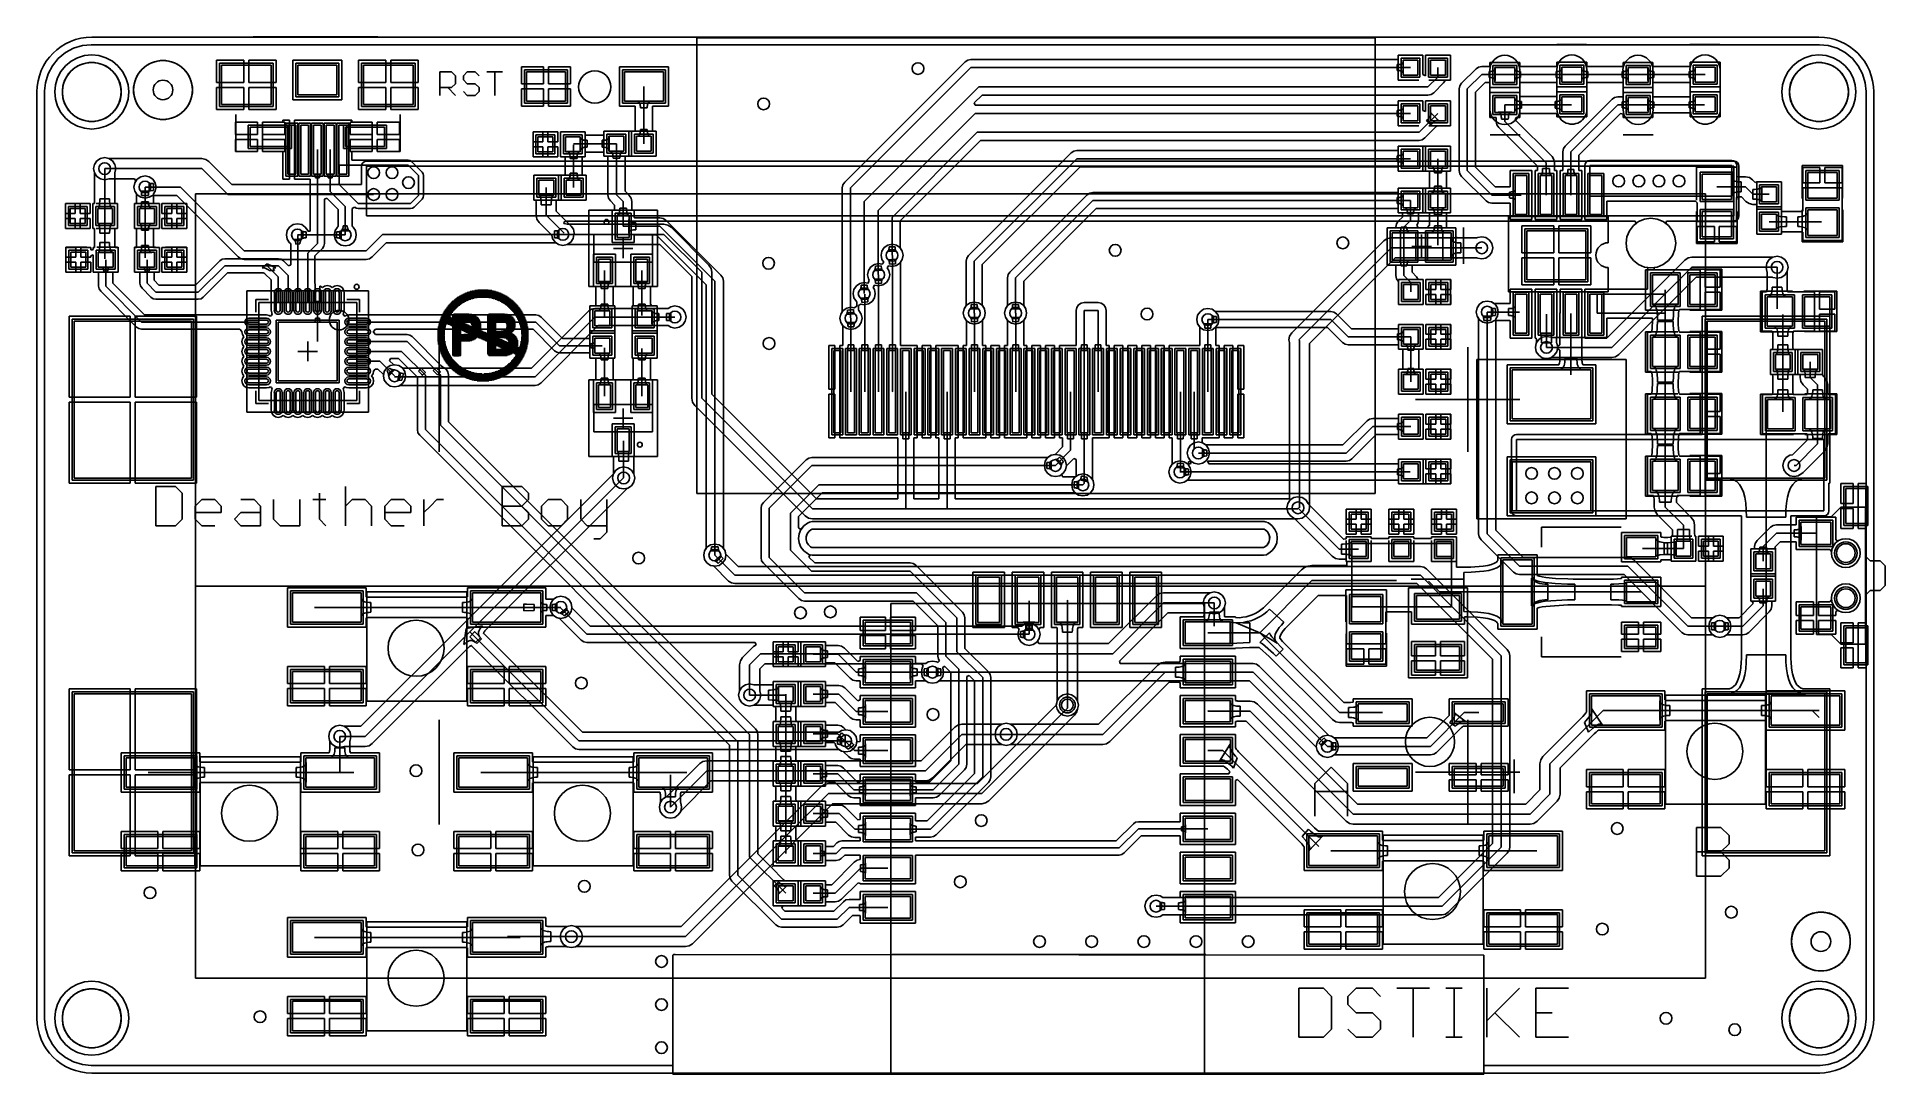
# Model space of a CAD drawing. Header units: millimetres. Extents: x 31.7 to 126, y 35.8 to 88.7.
import ezdxf

# ---------------------------------------------------------------- set-up
doc = ezdxf.new("R2010")
doc.units = ezdxf.units.MM
for name, color, linetype in [('BottomLayer', 5, 'Continuous'), ('BottomOverlay', 54, 'Continuous'), ('BottomPaste', 16, 'Continuous'), ('BottomSolder', 6, 'Continuous'), ('KeepOutLayer', 6, 'Continuous'), ('Mechanical13', 56, 'Continuous'), ('Mechanical15', 56, 'Continuous'), ('MultiLayer', 9, 'Continuous'), ('TopLayer', 1, 'Continuous'), ('TopOverlay', 2, 'Continuous'), ('TopPaste', 8, 'Continuous'), ('TopSolder', 216, 'Continuous')]:
    doc.layers.add(name, color=color, linetype=linetype)

# ---------------------------------------------------------------- blocks, each defined once
blk = doc.blocks.new('__2812__1')
at = {"layer": 'TopLayer'}
for p, q in [((-1.25, 0.45), (-1.25, -0.45)), ((1.25, 0.45), (-1.25, 0.45)), ((1.25, -0.45), (1.25, 0.45)), ((3.65, 0.45), (3.65, -0.45)), ((6.15, 0.45), (3.65, 0.45)), ((6.15, -0.45), (6.15, 0.45)), ((-1.25, -0.45), (1.25, -0.45)), ((3.65, -0.45), (6.15, -0.45)), ((-1.25, -2.85), (-1.25, -3.75)), ((1.25, -2.85), (-1.25, -2.85)), ((-1.25, -3.75), (1.25, -3.75)), ((1.25, -3.75), (1.25, -2.85)), ((3.65, -2.85), (3.65, -3.75)), ((6.15, -2.85), (3.65, -2.85)), ((3.65, -3.75), (6.15, -3.75)), ((6.15, -3.75), (6.15, -2.85))]:
    blk.add_line(p, q, dxfattribs=at)
at = {"layer": 'TopOverlay'}
blk.add_line((6.706, -4.115), (6.706, -2.388), dxfattribs=at)
blk.add_circle((2.413, -1.499), 1.255, dxfattribs=at)
at = {"layer": 'TopPaste'}
for p, q in [((-1.25, 0.45), (-1.25, -0.45)), ((1.25, 0.45), (-1.25, 0.45)), ((1.25, -0.45), (1.25, 0.45)), ((3.65, 0.45), (3.65, -0.45)), ((6.15, 0.45), (3.65, 0.45)), ((6.15, -0.45), (6.15, 0.45)), ((-1.25, -0.45), (1.25, -0.45)), ((3.65, -0.45), (6.15, -0.45)), ((-1.25, -2.85), (-1.25, -3.75)), ((1.25, -2.85), (-1.25, -2.85)), ((-1.25, -3.75), (1.25, -3.75)), ((1.25, -3.75), (1.25, -2.85)), ((3.65, -2.85), (3.65, -3.75)), ((6.15, -2.85), (3.65, -2.85)), ((3.65, -3.75), (6.15, -3.75)), ((6.15, -3.75), (6.15, -2.85))]:
    blk.add_line(p, q, dxfattribs=at)
at = {"layer": 'TopSolder'}
for p, q in [((-1.352, 0.552), (-1.352, -0.552)), ((1.352, 0.552), (-1.352, 0.552)), ((1.352, -0.552), (1.352, 0.552)), ((3.548, 0.552), (3.548, -0.552)), ((6.252, 0.552), (3.548, 0.552)), ((6.252, -0.552), (6.252, 0.552)), ((-1.352, -0.552), (1.352, -0.552)), ((3.548, -0.552), (6.252, -0.552)), ((-1.352, -2.748), (-1.352, -3.852)), ((1.352, -2.748), (-1.352, -2.748)), ((1.352, -3.852), (1.352, -2.748)), ((3.548, -2.748), (3.548, -3.852)), ((6.252, -2.748), (3.548, -2.748)), ((6.252, -3.852), (6.252, -2.748)), ((-1.352, -3.852), (1.352, -3.852)), ((3.548, -3.852), (6.252, -3.852))]:
    blk.add_line(p, q, dxfattribs=at)
blk = doc.blocks.new('18650____________B_2')
at = {"layer": 'BottomLayer'}
for p, q in [((-6.669, 35.516), (-6.669, 27.516)), ((-0.669, 35.516), (-6.669, 35.516)), ((-0.669, 27.516), (-0.669, 35.516)), ((76.631, 35.516), (76.631, 27.516)), ((82.631, 35.516), (76.631, 35.516)), ((82.631, 27.516), (82.631, 35.516)), ((-6.669, 27.516), (-0.669, 27.516)), ((76.631, 27.516), (82.631, 27.516)), ((-6.669, 16.51), (-6.669, 8.51)), ((-0.669, 16.51), (-6.669, 16.51)), ((-0.669, 8.51), (-0.669, 16.51)), ((76.631, 16.51), (76.631, 8.51)), ((82.631, 16.51), (76.631, 16.51)), ((82.631, 8.51), (82.631, 16.51)), ((-6.669, 8.51), (-0.669, 8.51)), ((76.631, 8.51), (82.631, 8.51))]:
    blk.add_line(p, q, dxfattribs=at)
at = {"layer": 'BottomOverlay'}
for p, q in [((-0.469, 42.016), (76.531, 42.016)), ((-0.469, 22), (-0.469, 42.016)), ((76.531, 22), (76.531, 42.016)), ((11.947, 34.195), (11.947, 28.864)), ((64.411, 28.864), (64.411, 34.195)), ((61.746, 31.529), (67.077, 31.529)), ((-0.469, 2.01), (-0.469, 23.01)), ((76.531, 2.01), (76.531, 23.01)), ((-0.469, 22), (76.531, 22)), ((11.947, 15.189), (11.947, 9.858)), ((64.411, 9.858), (64.411, 15.189)), ((61.746, 12.524), (67.077, 12.524)), ((-0.469, 2.01), (76.531, 2.01))]:
    blk.add_line(p, q, dxfattribs=at)
at = {"layer": 'BottomPaste'}
for p, q in [((-6.669, 35.516), (-6.669, 27.516)), ((-0.669, 35.516), (-6.669, 35.516)), ((-0.669, 27.516), (-0.669, 35.516)), ((76.631, 35.516), (76.631, 27.516)), ((82.631, 35.516), (76.631, 35.516)), ((82.631, 27.516), (82.631, 35.516)), ((-6.669, 27.516), (-0.669, 27.516)), ((76.631, 27.516), (82.631, 27.516)), ((-6.669, 16.51), (-6.669, 8.51)), ((-0.669, 16.51), (-6.669, 16.51)), ((-0.669, 8.51), (-0.669, 16.51)), ((76.631, 16.51), (76.631, 8.51)), ((82.631, 16.51), (76.631, 16.51)), ((82.631, 8.51), (82.631, 16.51)), ((-6.669, 8.51), (-0.669, 8.51)), ((76.631, 8.51), (82.631, 8.51))]:
    blk.add_line(p, q, dxfattribs=at)
at = {"layer": 'BottomSolder'}
for p, q in [((-6.771, 35.617), (-6.771, 27.414)), ((-0.568, 35.617), (-6.771, 35.617)), ((-0.568, 27.414), (-0.568, 35.617)), ((76.529, 35.617), (76.529, 27.414)), ((82.732, 35.617), (76.529, 35.617)), ((82.732, 27.414), (82.732, 35.617)), ((-6.771, 27.414), (-0.568, 27.414)), ((76.529, 27.414), (82.732, 27.414)), ((-6.771, 16.611), (-6.771, 8.408)), ((-0.568, 16.611), (-6.771, 16.611)), ((-0.568, 8.408), (-0.568, 16.611)), ((76.529, 16.611), (76.529, 8.408)), ((82.732, 16.611), (76.529, 16.611)), ((82.732, 8.408), (82.732, 16.611)), ((-6.771, 8.408), (-0.568, 8.408)), ((76.529, 8.408), (82.732, 8.408))]:
    blk.add_line(p, q, dxfattribs=at)
blk = doc.blocks.new('ESP8266_12F_3')
at = {"layer": 'TopLayer'}
for p, q in [((-9.099, 5.046), (-9.099, 3.946)), ((-6.799, 5.046), (-9.099, 5.046)), ((-6.799, 3.946), (-6.799, 5.046)), ((7.22, 5.057), (7.22, 3.957)), ((9.52, 5.057), (7.22, 5.057)), ((9.52, 3.957), (9.52, 5.057)), ((-9.099, 3.946), (-6.799, 3.946)), ((7.22, 3.957), (9.52, 3.957)), ((-9.099, 3.046), (-9.099, 1.946)), ((-6.799, 3.046), (-9.099, 3.046)), ((-6.799, 1.946), (-6.799, 3.046)), ((7.22, 3.057), (7.22, 1.957)), ((9.52, 3.057), (7.22, 3.057)), ((9.52, 1.957), (9.52, 3.057)), ((-9.099, 1.946), (-6.799, 1.946)), ((7.22, 1.957), (9.52, 1.957)), ((-9.099, 1.046), (-9.099, -0.054)), ((-6.799, 1.046), (-9.099, 1.046)), ((-6.799, -0.054), (-6.799, 1.046)), ((7.22, 1.057), (7.22, -0.043)), ((9.52, 1.057), (7.22, 1.057)), ((9.52, -0.043), (9.52, 1.057)), ((-9.099, -0.054), (-6.799, -0.054)), ((7.22, -0.043), (9.52, -0.043)), ((-9.099, -0.954), (-9.099, -2.054)), ((-6.799, -0.954), (-9.099, -0.954)), ((-6.799, -2.054), (-6.799, -0.954)), ((7.22, -0.943), (7.22, -2.043)), ((9.52, -0.943), (7.22, -0.943)), ((9.52, -2.043), (9.52, -0.943)), ((-9.099, -2.054), (-6.799, -2.054)), ((7.22, -2.043), (9.52, -2.043)), ((-9.099, -2.954), (-9.099, -4.054)), ((-6.799, -2.954), (-9.099, -2.954)), ((-6.799, -4.054), (-6.799, -2.954)), ((7.22, -2.943), (7.22, -4.043)), ((9.52, -2.943), (7.22, -2.943)), ((9.52, -4.043), (9.52, -2.943)), ((-9.099, -4.054), (-6.799, -4.054)), ((7.22, -4.043), (9.52, -4.043)), ((-9.099, -4.954), (-9.099, -6.054)), ((-6.799, -4.954), (-9.099, -4.954)), ((-6.799, -6.054), (-6.799, -4.954)), ((7.22, -4.943), (7.22, -6.043)), ((9.52, -4.943), (7.22, -4.943)), ((9.52, -6.043), (9.52, -4.943)), ((-9.099, -6.054), (-6.799, -6.054)), ((7.22, -6.043), (9.52, -6.043)), ((-9.099, -6.954), (-9.099, -8.054)), ((-6.799, -6.954), (-9.099, -6.954)), ((-6.799, -8.054), (-6.799, -6.954)), ((7.22, -6.943), (7.22, -8.043)), ((9.52, -6.943), (7.22, -6.943)), ((9.52, -8.043), (9.52, -6.943)), ((-9.099, -8.054), (-6.799, -8.054)), ((7.22, -8.043), (9.52, -8.043)), ((-9.099, -8.954), (-9.099, -10.054)), ((-6.799, -8.954), (-9.099, -8.954)), ((-6.799, -10.054), (-6.799, -8.954)), ((7.22, -8.943), (7.22, -10.043)), ((9.52, -8.943), (7.22, -8.943)), ((9.52, -10.043), (9.52, -8.943)), ((-9.099, -10.054), (-6.799, -10.054)), ((-5.324, -10.031), (-5.324, -12.331)), ((-4.224, -10.031), (-5.324, -10.031)), ((-4.224, -12.331), (-4.224, -10.031)), ((-3.324, -10.031), (-3.324, -12.331)), ((-2.224, -10.031), (-3.324, -10.031)), ((-2.224, -12.331), (-2.224, -10.031)), ((-1.324, -10.031), (-1.324, -12.331)), ((-0.224, -10.031), (-1.324, -10.031)), ((-0.224, -12.331), (-0.224, -10.031)), ((0.676, -10.031), (0.676, -12.331)), ((1.776, -10.031), (0.676, -10.031)), ((1.776, -12.331), (1.776, -10.031)), ((2.676, -10.031), (2.676, -12.331)), ((3.776, -10.031), (2.676, -10.031)), ((3.776, -12.331), (3.776, -10.031)), ((7.22, -10.043), (9.52, -10.043)), ((-5.324, -12.331), (-4.224, -12.331)), ((-3.324, -12.331), (-2.224, -12.331)), ((-1.324, -12.331), (-0.224, -12.331)), ((0.676, -12.331), (1.776, -12.331)), ((2.676, -12.331), (3.776, -12.331))]:
    blk.add_line(p, q, dxfattribs=at)
at = {"layer": 'TopOverlay'}
for p, q in [((8.22, 13.002), (-7.78, 13.002)), ((-7.78, 13.002), (-7.78, -10.998)), ((8.22, 13.002), (8.22, -10.998)), ((8.152, 6.9), (-7.848, 6.9)), ((8.22, -10.998), (-7.78, -10.998))]:
    blk.add_line(p, q, dxfattribs=at)
at = {"layer": 'TopPaste'}
for p, q in [((-9.099, 5.046), (-9.099, 3.946)), ((-6.799, 5.046), (-9.099, 5.046)), ((-6.799, 3.946), (-6.799, 5.046)), ((7.22, 5.057), (7.22, 3.957)), ((9.52, 5.057), (7.22, 5.057)), ((9.52, 3.957), (9.52, 5.057)), ((-9.099, 3.946), (-6.799, 3.946)), ((7.22, 3.957), (9.52, 3.957)), ((-9.099, 3.046), (-9.099, 1.946)), ((-6.799, 3.046), (-9.099, 3.046)), ((-6.799, 1.946), (-6.799, 3.046)), ((7.22, 3.057), (7.22, 1.957)), ((9.52, 3.057), (7.22, 3.057)), ((9.52, 1.957), (9.52, 3.057)), ((-9.099, 1.946), (-6.799, 1.946)), ((7.22, 1.957), (9.52, 1.957)), ((-9.099, 1.046), (-9.099, -0.054)), ((-6.799, 1.046), (-9.099, 1.046)), ((-6.799, -0.054), (-6.799, 1.046)), ((7.22, 1.057), (7.22, -0.043)), ((9.52, 1.057), (7.22, 1.057)), ((9.52, -0.043), (9.52, 1.057)), ((-9.099, -0.054), (-6.799, -0.054)), ((7.22, -0.043), (9.52, -0.043)), ((-9.099, -0.954), (-9.099, -2.054)), ((-6.799, -0.954), (-9.099, -0.954)), ((-6.799, -2.054), (-6.799, -0.954)), ((7.22, -0.943), (7.22, -2.043)), ((9.52, -0.943), (7.22, -0.943)), ((9.52, -2.043), (9.52, -0.943)), ((-9.099, -2.054), (-6.799, -2.054)), ((7.22, -2.043), (9.52, -2.043)), ((-9.099, -2.954), (-9.099, -4.054)), ((-6.799, -2.954), (-9.099, -2.954)), ((-6.799, -4.054), (-6.799, -2.954)), ((7.22, -2.943), (7.22, -4.043)), ((9.52, -2.943), (7.22, -2.943)), ((9.52, -4.043), (9.52, -2.943)), ((-9.099, -4.054), (-6.799, -4.054)), ((7.22, -4.043), (9.52, -4.043)), ((-9.099, -4.954), (-9.099, -6.054)), ((-6.799, -4.954), (-9.099, -4.954)), ((-6.799, -6.054), (-6.799, -4.954)), ((7.22, -4.943), (7.22, -6.043)), ((9.52, -4.943), (7.22, -4.943)), ((9.52, -6.043), (9.52, -4.943)), ((-9.099, -6.054), (-6.799, -6.054)), ((7.22, -6.043), (9.52, -6.043)), ((-9.099, -6.954), (-9.099, -8.054)), ((-6.799, -6.954), (-9.099, -6.954)), ((-6.799, -8.054), (-6.799, -6.954)), ((7.22, -6.943), (7.22, -8.043)), ((9.52, -6.943), (7.22, -6.943)), ((9.52, -8.043), (9.52, -6.943)), ((-9.099, -8.054), (-6.799, -8.054)), ((7.22, -8.043), (9.52, -8.043)), ((-9.099, -8.954), (-9.099, -10.054)), ((-6.799, -8.954), (-9.099, -8.954)), ((-6.799, -10.054), (-6.799, -8.954)), ((7.22, -8.943), (7.22, -10.043)), ((9.52, -8.943), (7.22, -8.943)), ((9.52, -10.043), (9.52, -8.943)), ((-9.099, -10.054), (-6.799, -10.054)), ((-5.324, -10.031), (-5.324, -12.331)), ((-4.224, -10.031), (-5.324, -10.031)), ((-4.224, -12.331), (-4.224, -10.031)), ((-3.324, -10.031), (-3.324, -12.331)), ((-2.224, -10.031), (-3.324, -10.031)), ((-2.224, -12.331), (-2.224, -10.031)), ((-1.324, -10.031), (-1.324, -12.331)), ((-0.224, -10.031), (-1.324, -10.031)), ((-0.224, -12.331), (-0.224, -10.031)), ((0.676, -10.031), (0.676, -12.331)), ((1.776, -10.031), (0.676, -10.031)), ((1.776, -12.331), (1.776, -10.031)), ((2.676, -10.031), (2.676, -12.331)), ((3.776, -10.031), (2.676, -10.031)), ((3.776, -12.331), (3.776, -10.031)), ((7.22, -10.043), (9.52, -10.043)), ((-5.324, -12.331), (-4.224, -12.331)), ((-3.324, -12.331), (-2.224, -12.331)), ((-1.324, -12.331), (-0.224, -12.331)), ((0.676, -12.331), (1.776, -12.331)), ((2.676, -12.331), (3.776, -12.331))]:
    blk.add_line(p, q, dxfattribs=at)
at = {"layer": 'TopSolder'}
for p, q in [((-9.201, 5.147), (-9.201, 3.844)), ((-6.698, 5.147), (-9.201, 5.147)), ((-6.698, 3.844), (-6.698, 5.147)), ((7.119, 5.158), (7.119, 3.855)), ((9.622, 5.158), (7.119, 5.158)), ((9.622, 3.855), (9.622, 5.158)), ((-9.201, 3.844), (-6.698, 3.844)), ((7.119, 3.855), (9.622, 3.855)), ((-9.201, 3.147), (-9.201, 1.844)), ((-6.698, 3.147), (-9.201, 3.147)), ((-6.698, 1.844), (-6.698, 3.147)), ((7.119, 3.158), (7.119, 1.855)), ((9.622, 3.158), (7.119, 3.158)), ((9.622, 1.855), (9.622, 3.158)), ((-9.201, 1.844), (-6.698, 1.844)), ((-9.201, 1.147), (-9.201, -0.156)), ((-6.698, 1.147), (-9.201, 1.147)), ((-6.698, -0.156), (-6.698, 1.147)), ((7.119, 1.855), (9.622, 1.855)), ((7.119, 1.158), (7.119, -0.145)), ((9.622, 1.158), (7.119, 1.158)), ((9.622, -0.145), (9.622, 1.158)), ((-9.201, -0.156), (-6.698, -0.156)), ((-9.201, -0.853), (-9.201, -2.156)), ((-6.698, -0.853), (-9.201, -0.853)), ((-6.698, -2.156), (-6.698, -0.853)), ((7.119, -0.145), (9.622, -0.145)), ((7.119, -0.842), (7.119, -2.145)), ((9.622, -0.842), (7.119, -0.842)), ((9.622, -2.145), (9.622, -0.842)), ((-9.201, -2.156), (-6.698, -2.156)), ((7.119, -2.145), (9.622, -2.145)), ((-9.201, -2.853), (-9.201, -4.156)), ((-6.698, -2.853), (-9.201, -2.853)), ((-6.698, -4.156), (-6.698, -2.853)), ((7.119, -2.842), (7.119, -4.145)), ((9.622, -2.842), (7.119, -2.842)), ((9.622, -4.145), (9.622, -2.842)), ((-9.201, -4.156), (-6.698, -4.156)), ((7.119, -4.145), (9.622, -4.145)), ((-9.201, -4.853), (-9.201, -6.156)), ((-6.698, -4.853), (-9.201, -4.853)), ((-6.698, -6.156), (-6.698, -4.853)), ((7.119, -4.842), (7.119, -6.145)), ((9.622, -4.842), (7.119, -4.842)), ((9.622, -6.145), (9.622, -4.842)), ((-9.201, -6.156), (-6.698, -6.156)), ((7.119, -6.145), (9.622, -6.145)), ((-9.201, -6.853), (-9.201, -8.156)), ((-6.698, -6.853), (-9.201, -6.853)), ((-6.698, -8.156), (-6.698, -6.853)), ((7.119, -6.842), (7.119, -8.145)), ((9.622, -6.842), (7.119, -6.842)), ((9.622, -8.145), (9.622, -6.842)), ((-9.201, -8.156), (-6.698, -8.156)), ((7.119, -8.145), (9.622, -8.145)), ((-9.201, -8.853), (-9.201, -10.156)), ((-6.698, -8.853), (-9.201, -8.853)), ((-6.698, -10.156), (-6.698, -8.853)), ((7.119, -8.842), (7.119, -10.145)), ((9.622, -8.842), (7.119, -8.842)), ((9.622, -10.145), (9.622, -8.842)), ((-9.201, -10.156), (-6.698, -10.156)), ((-5.426, -9.929), (-5.426, -12.432)), ((-4.123, -9.929), (-5.426, -9.929)), ((-4.123, -12.432), (-4.123, -9.929)), ((-3.426, -9.929), (-3.426, -12.432)), ((-2.123, -9.929), (-3.426, -9.929)), ((-2.123, -12.432), (-2.123, -9.929)), ((-1.426, -9.929), (-1.426, -12.432)), ((-0.123, -9.929), (-1.426, -9.929)), ((-0.123, -12.432), (-0.123, -9.929)), ((0.574, -9.929), (0.574, -12.432)), ((1.877, -9.929), (0.574, -9.929)), ((1.877, -12.432), (1.877, -9.929)), ((2.574, -9.929), (2.574, -12.432)), ((3.877, -9.929), (2.574, -9.929)), ((3.877, -12.432), (3.877, -9.929)), ((7.119, -10.145), (9.622, -10.145)), ((-5.426, -12.432), (-4.123, -12.432)), ((-3.426, -12.432), (-2.123, -12.432)), ((-1.426, -12.432), (-0.123, -12.432)), ((0.574, -12.432), (1.877, -12.432)), ((2.574, -12.432), (3.877, -12.432))]:
    blk.add_line(p, q, dxfattribs=at)
blk = doc.blocks.new('R0603_4')
at = {"layer": 'TopLayer'}
for p, q in [((-1.0795, 0.381), (-1.0795, -0.381)), ((-0.3175, 0.381), (-1.0795, 0.381)), ((-0.3175, -0.381), (-0.3175, 0.381)), ((0.3175, 0.381), (0.3175, -0.381)), ((1.0795, 0.381), (0.3175, 0.381)), ((1.0795, -0.381), (1.0795, 0.381)), ((-1.0795, -0.381), (-0.3175, -0.381)), ((0.3175, -0.381), (1.0795, -0.381))]:
    blk.add_line(p, q, dxfattribs=at)
at = {"layer": 'TopOverlay'}
for p, q in [((-1.3335, -0.635), (-1.3335, 0.635)), ((-1.3335, 0.635), (1.3335, 0.635)), ((1.3335, -0.635), (1.3335, 0.635)), ((-1.3335, -0.635), (1.3335, -0.635))]:
    blk.add_line(p, q, dxfattribs=at)
at = {"layer": 'TopPaste'}
for p, q in [((-1.0795, 0.381), (-1.0795, -0.381)), ((-0.3175, 0.381), (-1.0795, 0.381)), ((-0.3175, -0.381), (-0.3175, 0.381)), ((0.3175, 0.381), (0.3175, -0.381)), ((1.0795, 0.381), (0.3175, 0.381)), ((1.0795, -0.381), (1.0795, 0.381)), ((-1.0795, -0.381), (-0.3175, -0.381)), ((0.3175, -0.381), (1.0795, -0.381))]:
    blk.add_line(p, q, dxfattribs=at)
at = {"layer": 'TopSolder'}
for p, q in [((-1.1811, 0.4826), (-1.1811, -0.4826)), ((-0.2159, 0.4826), (-1.1811, 0.4826)), ((-0.2159, -0.4826), (-0.2159, 0.4826)), ((0.2159, 0.4826), (0.2159, -0.4826)), ((1.1811, 0.4826), (0.2159, 0.4826)), ((1.1811, -0.4826), (1.1811, 0.4826)), ((-1.1811, -0.4826), (-0.2159, -0.4826)), ((0.2159, -0.4826), (1.1811, -0.4826))]:
    blk.add_line(p, q, dxfattribs=at)
blk = doc.blocks.new('AMS1117_5')
at = {"layer": 'TopLayer'}
for p, q in [((-1.615, 3.468), (-1.615, 1.969)), ((1.665, 3.468), (-1.615, 3.468)), ((1.665, 1.969), (1.665, 3.468)), ((-1.615, 1.969), (1.665, 1.969)), ((-2.756, -2.832), (-2.756, -4.331)), ((-1.765, -2.832), (-2.756, -2.832)), ((-1.765, -4.331), (-1.765, -2.832)), ((-0.47, -2.831), (-0.47, -4.331)), ((0.52, -2.831), (-0.47, -2.831)), ((0.52, -4.331), (0.52, -2.831)), ((1.816, -2.832), (1.816, -4.331)), ((2.807, -2.832), (1.816, -2.832)), ((2.807, -4.331), (2.807, -2.832)), ((-2.756, -4.331), (-1.765, -4.331)), ((-0.47, -4.331), (0.52, -4.331)), ((1.816, -4.331), (2.807, -4.331))]:
    blk.add_line(p, q, dxfattribs=at)
at = {"layer": 'TopOverlay'}
for p, q in [((-3.277, 1.499), (-3.277, -2.565)), ((-3.277, 1.499), (-2.261, 1.499)), ((2.311, 1.499), (3.327, 1.499)), ((3.327, 1.499), (3.327, -2.565))]:
    blk.add_line(p, q, dxfattribs=at)
at = {"layer": 'TopPaste'}
for p, q in [((-1.615, 3.468), (-1.615, 1.969)), ((1.665, 3.468), (-1.615, 3.468)), ((1.665, 1.969), (1.665, 3.468)), ((-1.615, 1.969), (1.665, 1.969)), ((-2.756, -2.832), (-2.756, -4.331)), ((-1.765, -2.832), (-2.756, -2.832)), ((-1.765, -4.331), (-1.765, -2.832)), ((-0.47, -2.831), (-0.47, -4.331)), ((0.52, -2.831), (-0.47, -2.831)), ((0.52, -4.331), (0.52, -2.831)), ((1.816, -2.832), (1.816, -4.331)), ((2.807, -2.832), (1.816, -2.832)), ((2.807, -4.331), (2.807, -2.832)), ((-2.756, -4.331), (-1.765, -4.331)), ((-0.47, -4.331), (0.52, -4.331)), ((1.816, -4.331), (2.807, -4.331))]:
    blk.add_line(p, q, dxfattribs=at)
at = {"layer": 'TopSolder'}
for p, q in [((-1.716, 3.57), (-1.716, 1.868)), ((1.767, 3.57), (-1.716, 3.57)), ((1.767, 1.868), (1.767, 3.57)), ((-1.716, 1.868), (1.767, 1.868)), ((-2.857, -2.731), (-2.857, -4.432)), ((-1.664, -2.731), (-2.857, -2.731)), ((-1.664, -4.432), (-1.664, -2.731)), ((-0.571, -2.73), (-0.571, -4.433)), ((0.622, -2.73), (-0.571, -2.73)), ((0.622, -4.433), (0.622, -2.73)), ((1.714, -2.731), (1.714, -4.432)), ((2.908, -2.731), (1.714, -2.731)), ((2.908, -4.432), (2.908, -2.731)), ((-2.857, -4.432), (-1.664, -4.432)), ((-0.571, -4.433), (0.622, -4.433)), ((1.714, -4.432), (2.908, -4.432))]:
    blk.add_line(p, q, dxfattribs=at)
blk = doc.blocks.new('IP5306_6')
at = {"layer": 'TopLayer'}
for p, q in [((-4.085, 1.675), (-4.085, 1.075)), ((-2.085, 1.675), (-4.085, 1.675)), ((-4.085, 1.075), (-2.085, 1.075)), ((-2.085, 1.075), (-2.085, 1.675)), ((1.963, 1.675), (1.963, 1.075)), ((3.963, 1.675), (1.963, 1.675)), ((1.963, 1.075), (3.963, 1.075)), ((3.963, 1.075), (3.963, 1.675)), ((-4.085, 0.405), (-4.085, -0.195)), ((-2.085, 0.405), (-4.085, 0.405)), ((-2.085, -0.195), (-2.085, 0.405)), ((-1.267, 0.865), (-1.267, -2.135)), ((1.233, 0.865), (-1.267, 0.865)), ((1.233, -2.135), (1.233, 0.865)), ((1.963, 0.405), (1.963, -0.195)), ((3.963, 0.405), (1.963, 0.405)), ((3.963, -0.195), (3.963, 0.405)), ((-4.085, -0.195), (-2.085, -0.195)), ((-4.085, -0.865), (-4.085, -1.465)), ((-2.085, -0.865), (-4.085, -0.865)), ((-2.085, -1.465), (-2.085, -0.865)), ((1.963, -0.195), (3.963, -0.195)), ((1.963, -0.865), (1.963, -1.465)), ((3.963, -0.865), (1.963, -0.865)), ((3.963, -1.465), (3.963, -0.865)), ((-4.085, -1.465), (-2.085, -1.465)), ((1.963, -1.465), (3.963, -1.465)), ((-4.085, -2.135), (-4.085, -2.735)), ((-2.085, -2.135), (-4.085, -2.135)), ((-4.085, -2.735), (-2.085, -2.735)), ((-2.085, -2.735), (-2.085, -2.135)), ((-1.267, -2.135), (1.233, -2.135)), ((1.963, -2.135), (1.963, -2.735)), ((3.963, -2.135), (1.963, -2.135)), ((1.963, -2.735), (3.963, -2.735)), ((3.963, -2.735), (3.963, -2.135))]:
    blk.add_line(p, q, dxfattribs=at)
at = {"layer": 'TopOverlay'}
for p, q in [((-0.652, 2.01), (-1.987, 2.01)), ((-1.987, -3.07), (-1.987, 2.01)), ((1.853, 2.01), (0.618, 2.01)), ((1.853, -3.07), (1.853, 2.01)), ((-1.987, -3.07), (1.853, -3.07))]:
    blk.add_line(p, q, dxfattribs=at)
blk.add_arc((-0.017, 2.01), 0.635, 180, 0, dxfattribs=at)
at = {"layer": 'TopPaste'}
for p, q in [((-4.085, 1.675), (-4.085, 1.075)), ((-2.085, 1.675), (-4.085, 1.675)), ((-4.085, 1.075), (-2.085, 1.075)), ((-2.085, 1.075), (-2.085, 1.675)), ((1.963, 1.675), (1.963, 1.075)), ((3.963, 1.675), (1.963, 1.675)), ((1.963, 1.075), (3.963, 1.075)), ((3.963, 1.075), (3.963, 1.675)), ((-4.085, 0.405), (-4.085, -0.195)), ((-2.085, 0.405), (-4.085, 0.405)), ((-2.085, -0.195), (-2.085, 0.405)), ((-1.267, 0.865), (-1.267, -2.135)), ((1.233, 0.865), (-1.267, 0.865)), ((1.233, -2.135), (1.233, 0.865)), ((1.963, 0.405), (1.963, -0.195)), ((3.963, 0.405), (1.963, 0.405)), ((3.963, -0.195), (3.963, 0.405)), ((-4.085, -0.195), (-2.085, -0.195)), ((-4.085, -0.865), (-4.085, -1.465)), ((-2.085, -0.865), (-4.085, -0.865)), ((-2.085, -1.465), (-2.085, -0.865)), ((1.963, -0.195), (3.963, -0.195)), ((1.963, -0.865), (1.963, -1.465)), ((3.963, -0.865), (1.963, -0.865)), ((3.963, -1.465), (3.963, -0.865)), ((-4.085, -1.465), (-2.085, -1.465)), ((1.963, -1.465), (3.963, -1.465)), ((-4.085, -2.135), (-4.085, -2.735)), ((-2.085, -2.135), (-4.085, -2.135)), ((-4.085, -2.735), (-2.085, -2.735)), ((-2.085, -2.735), (-2.085, -2.135)), ((-1.267, -2.135), (1.233, -2.135)), ((1.963, -2.135), (1.963, -2.735)), ((3.963, -2.135), (1.963, -2.135)), ((1.963, -2.735), (3.963, -2.735)), ((3.963, -2.735), (3.963, -2.135))]:
    blk.add_line(p, q, dxfattribs=at)
at = {"layer": 'TopSolder'}
for p, q in [((-4.186, 1.777), (-4.186, 0.974)), ((-1.983, 1.777), (-4.186, 1.777)), ((-4.186, 0.974), (-1.983, 0.974)), ((-1.983, 0.974), (-1.983, 1.777)), ((-1.368, 0.967), (-1.368, -2.237)), ((1.335, 0.967), (-1.368, 0.967)), ((1.335, -2.237), (1.335, 0.967)), ((1.862, 1.777), (1.862, 0.974)), ((4.065, 1.777), (1.862, 1.777)), ((1.862, 0.974), (4.065, 0.974)), ((4.065, 0.974), (4.065, 1.777)), ((-4.186, 0.507), (-4.186, -0.296)), ((-1.983, 0.507), (-4.186, 0.507)), ((-1.983, -0.296), (-1.983, 0.507)), ((1.862, 0.507), (1.862, -0.296)), ((4.065, 0.507), (1.862, 0.507)), ((4.065, -0.296), (4.065, 0.507)), ((-4.186, -0.296), (-1.983, -0.296)), ((-4.186, -0.763), (-4.186, -1.566)), ((-1.983, -0.763), (-4.186, -0.763)), ((-1.983, -1.566), (-1.983, -0.763)), ((1.862, -0.296), (4.065, -0.296)), ((1.862, -0.763), (1.862, -1.566)), ((4.065, -0.763), (1.862, -0.763)), ((4.065, -1.566), (4.065, -0.763)), ((-4.186, -1.566), (-1.983, -1.566)), ((1.862, -1.566), (4.065, -1.566)), ((-4.186, -2.033), (-4.186, -2.836)), ((-1.983, -2.033), (-4.186, -2.033)), ((-1.983, -2.836), (-1.983, -2.033)), ((-1.368, -2.237), (1.335, -2.237)), ((1.862, -2.033), (1.862, -2.836)), ((4.065, -2.033), (1.862, -2.033)), ((4.065, -2.836), (4.065, -2.033)), ((-4.186, -2.836), (-1.983, -2.836)), ((1.862, -2.836), (4.065, -2.836))]:
    blk.add_line(p, q, dxfattribs=at)
blk = doc.blocks.new('__2102_7')
at = {"layer": 'Mechanical13'}
for p, q in [((-2.5, -2.475), (-2.5, 2.525)), ((2.5, 2.525), (-2.5, 2.525)), ((2.5, -2.475), (2.5, 2.525)), ((2.5, -2.475), (-2.5, -2.475))]:
    blk.add_line(p, q, dxfattribs=at)
blk.add_circle((-1.6, 1.625), 0.5, dxfattribs=at)
at = {"layer": 'Mechanical15'}
for p, q in [((-3.1, -3.075), (-3.1, 3.125)), ((-3.1, 3.125), (3.1, 3.125)), ((3.1, -3.075), (3.1, 3.125)), ((0.5, 0.025), (-0.5, 0.025)), ((0, -0.475), (0, 0.525)), ((3.1, -3.075), (-3.1, -3.075))]:
    blk.add_line(p, q, dxfattribs=at)
at = {"layer": 'TopLayer'}
for p, q in [((-1.6, 3.025), (-1.6, 2.125)), ((-1.4, 3.025), (-1.4, 2.125)), ((-1.1, 3.025), (-1.1, 2.125)), ((-0.9, 3.025), (-0.9, 2.125)), ((-0.6, 3.025), (-0.6, 2.125)), ((-0.4, 3.025), (-0.4, 2.125)), ((-0.1, 3.025), (-0.1, 2.125)), ((0.1, 3.025), (0.1, 2.125)), ((0.4, 3.025), (0.4, 2.125)), ((0.6, 3.025), (0.6, 2.125)), ((0.9, 3.025), (0.9, 2.125)), ((1.1, 3.025), (1.1, 2.125)), ((1.4, 3.025), (1.4, 2.125)), ((1.6, 3.025), (1.6, 2.125)), ((-3, 1.625), (-2.1, 1.625)), ((-3, 1.425), (-2.1, 1.425)), ((-3, 1.125), (-2.1, 1.125)), ((-1.5, 1.525), (-1.5, -1.475)), ((1.5, 1.525), (-1.5, 1.525)), ((1.5, -1.475), (1.5, 1.525)), ((2.1, 1.625), (3, 1.625)), ((2.1, 1.425), (3, 1.425)), ((2.1, 1.125), (3, 1.125)), ((-3, 0.925), (-2.1, 0.925)), ((-3, 0.625), (-2.1, 0.625)), ((-3, 0.425), (-2.1, 0.425)), ((-3, 0.125), (-2.1, 0.125)), ((2.1, 0.925), (3, 0.925)), ((2.1, 0.625), (3, 0.625)), ((2.1, 0.425), (3, 0.425)), ((2.1, 0.125), (3, 0.125)), ((-3, -0.075), (-2.1, -0.075)), ((-3, -0.375), (-2.1, -0.375)), ((-3, -0.575), (-2.1, -0.575)), ((-3, -0.875), (-2.1, -0.875)), ((2.1, -0.075), (3, -0.075)), ((2.1, -0.375), (3, -0.375)), ((2.1, -0.575), (3, -0.575)), ((2.1, -0.875), (3, -0.875)), ((-3, -1.075), (-2.1, -1.075)), ((-3, -1.375), (-2.1, -1.375)), ((-3, -1.575), (-2.1, -1.575)), ((-1.5, -1.475), (1.5, -1.475)), ((2.1, -1.075), (3, -1.075)), ((2.1, -1.375), (3, -1.375)), ((2.1, -1.575), (3, -1.575)), ((-1.6, -2.075), (-1.6, -2.975)), ((-1.4, -2.075), (-1.4, -2.975)), ((-1.1, -2.075), (-1.1, -2.975)), ((-0.9, -2.075), (-0.9, -2.975)), ((-0.6, -2.075), (-0.6, -2.975)), ((-0.4, -2.075), (-0.4, -2.975)), ((-0.1, -2.075), (-0.1, -2.975)), ((0.1, -2.075), (0.1, -2.975)), ((0.4, -2.075), (0.4, -2.975)), ((0.6, -2.075), (0.6, -2.975)), ((0.9, -2.075), (0.9, -2.975)), ((1.1, -2.075), (1.1, -2.975)), ((1.4, -2.075), (1.4, -2.975)), ((1.6, -2.075), (1.6, -2.975))]:
    blk.add_line(p, q, dxfattribs=at)
for centre, start, end in [((-1.5, 3.025), 0, 180), ((-1, 3.025), 0, 180), ((-0.5, 3.025), 0, 180), ((0, 3.025), 0, 180), ((0.5, 3.025), 0, 180), ((1, 3.025), 0, 180), ((1.5, 3.025), 0, 180), ((-1.5, 2.125), 180, 0), ((-1, 2.125), 180, 0), ((-0.5, 2.125), 180, 0), ((0, 2.125), 180, 0), ((0.5, 2.125), 180, 0), ((1, 2.125), 180, 0), ((1.5, 2.125), 180, 0), ((-3, 1.525), 90, 270), ((-3, 1.025), 90, 270), ((-2.1, 1.525), 270, 90), ((-2.1, 1.025), 270, 90), ((2.1, 1.525), 90, 270), ((2.1, 1.025), 90, 270), ((3, 1.525), 270, 90), ((3, 1.025), 270, 90), ((-3, 0.525), 90, 270), ((-3, 0.025), 90, 270), ((-2.1, 0.525), 270, 90), ((-2.1, 0.025), 270, 90), ((2.1, 0.525), 90, 270), ((2.1, 0.025), 90, 270), ((3, 0.525), 270, 90), ((3, 0.025), 270, 90), ((-3, -0.475), 90, 270), ((-3, -0.975), 90, 270), ((-2.1, -0.475), 270, 90), ((-2.1, -0.975), 270, 90), ((2.1, -0.475), 90, 270), ((2.1, -0.975), 90, 270), ((3, -0.475), 270, 90), ((3, -0.975), 270, 90), ((-3, -1.475), 90, 270), ((-2.1, -1.475), 270, 90), ((2.1, -1.475), 90, 270), ((3, -1.475), 270, 90), ((-1.5, -2.075), 0, 180), ((-1, -2.075), 0, 180), ((-0.5, -2.075), 0, 180), ((0, -2.075), 0, 180), ((0.5, -2.075), 0, 180), ((1, -2.075), 0, 180), ((1.5, -2.075), 0, 180), ((-1.5, -2.975), 180, 0), ((-1, -2.975), 180, 0), ((-0.5, -2.975), 180, 0), ((0, -2.975), 180, 0), ((0.5, -2.975), 180, 0), ((1, -2.975), 180, 0), ((1.5, -2.975), 180, 0)]:
    blk.add_arc(centre, 0.1, start, end, dxfattribs=at)
at = {"layer": 'TopOverlay'}
for p, q in [((-2.65, 2.025), (-2.65, 2.675)), ((-2, 2.675), (-2.65, 2.675)), ((2.65, 2.675), (2, 2.675)), ((2.65, 2.025), (2.65, 2.675)), ((-2.65, -2.625), (-2.65, -1.975)), ((-2, -2.625), (-2.65, -2.625)), ((2.65, -2.625), (2, -2.625)), ((2.65, -2.625), (2.65, -1.975))]:
    blk.add_line(p, q, dxfattribs=at)
blk.add_circle((-3.3, 2.525), 0.125, dxfattribs=at)
at = {"layer": 'TopPaste'}
for p, q in [((-1.6, 3.025), (-1.6, 2.125)), ((-1.4, 3.025), (-1.4, 2.125)), ((-1.1, 3.025), (-1.1, 2.125)), ((-0.9, 3.025), (-0.9, 2.125)), ((-0.6, 3.025), (-0.6, 2.125)), ((-0.4, 3.025), (-0.4, 2.125)), ((-0.1, 3.025), (-0.1, 2.125)), ((0.1, 3.025), (0.1, 2.125)), ((0.4, 3.025), (0.4, 2.125)), ((0.6, 3.025), (0.6, 2.125)), ((0.9, 3.025), (0.9, 2.125)), ((1.1, 3.025), (1.1, 2.125)), ((1.4, 3.025), (1.4, 2.125)), ((1.6, 3.025), (1.6, 2.125)), ((-3, 1.625), (-2.1, 1.625)), ((-3, 1.425), (-2.1, 1.425)), ((-3, 1.125), (-2.1, 1.125)), ((-1.5, 1.525), (-1.5, -1.475)), ((1.5, 1.525), (-1.5, 1.525)), ((1.5, -1.475), (1.5, 1.525)), ((2.1, 1.625), (3, 1.625)), ((2.1, 1.425), (3, 1.425)), ((2.1, 1.125), (3, 1.125)), ((-3, 0.925), (-2.1, 0.925)), ((-3, 0.625), (-2.1, 0.625)), ((-3, 0.425), (-2.1, 0.425)), ((-3, 0.125), (-2.1, 0.125)), ((2.1, 0.925), (3, 0.925)), ((2.1, 0.625), (3, 0.625)), ((2.1, 0.425), (3, 0.425)), ((2.1, 0.125), (3, 0.125)), ((-3, -0.075), (-2.1, -0.075)), ((-3, -0.375), (-2.1, -0.375)), ((-3, -0.575), (-2.1, -0.575)), ((-3, -0.875), (-2.1, -0.875)), ((2.1, -0.075), (3, -0.075)), ((2.1, -0.375), (3, -0.375)), ((2.1, -0.575), (3, -0.575)), ((2.1, -0.875), (3, -0.875)), ((-3, -1.075), (-2.1, -1.075)), ((-3, -1.375), (-2.1, -1.375)), ((-3, -1.575), (-2.1, -1.575)), ((-1.5, -1.475), (1.5, -1.475)), ((2.1, -1.075), (3, -1.075)), ((2.1, -1.375), (3, -1.375)), ((2.1, -1.575), (3, -1.575)), ((-1.6, -2.075), (-1.6, -2.975)), ((-1.4, -2.075), (-1.4, -2.975)), ((-1.1, -2.075), (-1.1, -2.975)), ((-0.9, -2.075), (-0.9, -2.975)), ((-0.6, -2.075), (-0.6, -2.975)), ((-0.4, -2.075), (-0.4, -2.975)), ((-0.1, -2.075), (-0.1, -2.975)), ((0.1, -2.075), (0.1, -2.975)), ((0.4, -2.075), (0.4, -2.975)), ((0.6, -2.075), (0.6, -2.975)), ((0.9, -2.075), (0.9, -2.975)), ((1.1, -2.075), (1.1, -2.975)), ((1.4, -2.075), (1.4, -2.975)), ((1.6, -2.075), (1.6, -2.975))]:
    blk.add_line(p, q, dxfattribs=at)
for centre, start, end in [((-1.5, 3.025), 0, 180), ((-1, 3.025), 0, 180), ((-0.5, 3.025), 0, 180), ((0, 3.025), 0, 180), ((0.5, 3.025), 0, 180), ((1, 3.025), 0, 180), ((1.5, 3.025), 0, 180), ((-1.5, 2.125), 180, 0), ((-1, 2.125), 180, 0), ((-0.5, 2.125), 180, 0), ((0, 2.125), 180, 0), ((0.5, 2.125), 180, 0), ((1, 2.125), 180, 0), ((1.5, 2.125), 180, 0), ((-3, 1.525), 90, 270), ((-3, 1.025), 90, 270), ((-2.1, 1.525), 270, 90), ((-2.1, 1.025), 270, 90), ((2.1, 1.525), 90, 270), ((2.1, 1.025), 90, 270), ((3, 1.525), 270, 90), ((3, 1.025), 270, 90), ((-3, 0.525), 90, 270), ((-3, 0.025), 90, 270), ((-2.1, 0.525), 270, 90), ((-2.1, 0.025), 270, 90), ((2.1, 0.525), 90, 270), ((2.1, 0.025), 90, 270), ((3, 0.525), 270, 90), ((3, 0.025), 270, 90), ((-3, -0.475), 90, 270), ((-3, -0.975), 90, 270), ((-2.1, -0.475), 270, 90), ((-2.1, -0.975), 270, 90), ((2.1, -0.475), 90, 270), ((2.1, -0.975), 90, 270), ((3, -0.475), 270, 90), ((3, -0.975), 270, 90), ((-3, -1.475), 90, 270), ((-2.1, -1.475), 270, 90), ((2.1, -1.475), 90, 270), ((3, -1.475), 270, 90), ((-1.5, -2.075), 0, 180), ((-1, -2.075), 0, 180), ((-0.5, -2.075), 0, 180), ((0, -2.075), 0, 180), ((0.5, -2.075), 0, 180), ((1, -2.075), 0, 180), ((1.5, -2.075), 0, 180), ((-1.5, -2.975), 180, 0), ((-1, -2.975), 180, 0), ((-0.5, -2.975), 180, 0), ((0, -2.975), 180, 0), ((0.5, -2.975), 180, 0), ((1, -2.975), 180, 0), ((1.5, -2.975), 180, 0)]:
    blk.add_arc(centre, 0.1, start, end, dxfattribs=at)
at = {"layer": 'TopSolder'}
for p, q in [((-1.702, 3.025), (-1.702, 2.125)), ((-1.298, 3.025), (-1.298, 2.125)), ((-1.202, 3.025), (-1.202, 2.125)), ((-0.798, 3.025), (-0.798, 2.125)), ((-0.702, 3.025), (-0.702, 2.125)), ((-0.298, 3.025), (-0.298, 2.125)), ((-0.202, 3.025), (-0.202, 2.125)), ((0.202, 3.025), (0.202, 2.125)), ((0.298, 3.025), (0.298, 2.125)), ((0.702, 3.025), (0.702, 2.125)), ((0.798, 3.025), (0.798, 2.125)), ((1.202, 3.025), (1.202, 2.125)), ((1.298, 3.025), (1.298, 2.125)), ((1.702, 3.025), (1.702, 2.125)), ((-3, 1.727), (-2.1, 1.727)), ((-3, 1.324), (-2.1, 1.324)), ((-3, 1.227), (-2.1, 1.227)), ((-1.602, 1.627), (-1.602, -1.576)), ((1.602, 1.627), (-1.602, 1.627)), ((1.602, -1.576), (1.602, 1.627)), ((2.1, 1.727), (3, 1.727)), ((2.1, 1.324), (3, 1.324)), ((2.1, 1.227), (3, 1.227)), ((-3, 0.824), (-2.1, 0.824)), ((-3, 0.727), (-2.1, 0.727)), ((-3, 0.324), (-2.1, 0.324)), ((-3, 0.227), (-2.1, 0.227)), ((2.1, 0.824), (3, 0.824)), ((2.1, 0.727), (3, 0.727)), ((2.1, 0.324), (3, 0.324)), ((2.1, 0.227), (3, 0.227)), ((-3, -0.176), (-2.1, -0.176)), ((-3, -0.273), (-2.1, -0.273)), ((-3, -0.676), (-2.1, -0.676)), ((-3, -0.773), (-2.1, -0.773)), ((2.1, -0.176), (3, -0.176)), ((2.1, -0.273), (3, -0.273)), ((2.1, -0.676), (3, -0.676)), ((2.1, -0.773), (3, -0.773)), ((-3, -1.176), (-2.1, -1.176)), ((-3, -1.273), (-2.1, -1.273)), ((-3, -1.676), (-2.1, -1.676)), ((-1.602, -1.576), (1.602, -1.576)), ((2.1, -1.176), (3, -1.176)), ((2.1, -1.273), (3, -1.273)), ((2.1, -1.676), (3, -1.676)), ((-1.702, -2.075), (-1.702, -2.975)), ((-1.298, -2.075), (-1.298, -2.975)), ((-1.202, -2.075), (-1.202, -2.975)), ((-0.798, -2.075), (-0.798, -2.975)), ((-0.702, -2.075), (-0.702, -2.975)), ((-0.298, -2.075), (-0.298, -2.975)), ((-0.202, -2.075), (-0.202, -2.975)), ((0.202, -2.075), (0.202, -2.975)), ((0.298, -2.075), (0.298, -2.975)), ((0.702, -2.075), (0.702, -2.975)), ((0.798, -2.075), (0.798, -2.975)), ((1.202, -2.075), (1.202, -2.975)), ((1.298, -2.075), (1.298, -2.975)), ((1.702, -2.075), (1.702, -2.975))]:
    blk.add_line(p, q, dxfattribs=at)
for centre, start, end in [((-1.5, 3.025), 0, 180), ((-1, 3.025), 0, 180), ((-0.5, 3.025), 0, 180), ((0, 3.025), 0, 180), ((0.5, 3.025), 0, 180), ((1, 3.025), 0, 180), ((1.5, 3.025), 0, 180), ((-1.5, 2.125), 180, 0), ((-1, 2.125), 180, 0), ((-0.5, 2.125), 180, 0), ((0, 2.125), 180, 0), ((0.5, 2.125), 180, 0), ((1, 2.125), 180, 0), ((1.5, 2.125), 180, 0), ((-3, 1.525), 90, 270), ((-3, 1.025), 90, 270), ((-2.1, 1.525), 270, 90), ((-2.1, 1.025), 270, 90), ((2.1, 1.525), 90, 270), ((2.1, 1.025), 90, 270), ((3, 1.525), 270, 90), ((3, 1.025), 270, 90), ((-3, 0.525), 90, 270), ((-3, 0.025), 90, 270), ((-2.1, 0.525), 270, 90), ((-2.1, 0.025), 270, 90), ((2.1, 0.525), 90, 270), ((2.1, 0.025), 90, 270), ((3, 0.525), 270, 90), ((3, 0.025), 270, 90), ((-3, -0.475), 90, 270), ((-3, -0.975), 90, 270), ((-2.1, -0.475), 270, 90), ((-2.1, -0.975), 270, 90), ((2.1, -0.475), 90, 270), ((2.1, -0.975), 90, 270), ((3, -0.475), 270, 90), ((3, -0.975), 270, 90), ((-3, -1.475), 90, 270), ((-2.1, -1.475), 270, 90), ((-1.5, -2.075), 0, 180), ((-1, -2.075), 0, 180), ((-0.5, -2.075), 0, 180), ((0, -2.075), 0, 180), ((0.5, -2.075), 0, 180), ((1, -2.075), 0, 180), ((1.5, -2.075), 0, 180), ((2.1, -1.475), 90, 270), ((3, -1.475), 270, 90), ((-1.5, -2.975), 180, 0), ((-1, -2.975), 180, 0), ((-0.5, -2.975), 180, 0), ((0, -2.975), 180, 0), ((0.5, -2.975), 180, 0), ((1, -2.975), 180, 0), ((1.5, -2.975), 180, 0)]:
    blk.add_arc(centre, 0.202, start, end, dxfattribs=at)
blk = doc.blocks.new('_8050_8')
at = {"layer": 'Mechanical13'}
for p, q in [((0.776, 1.424), (-0.624, 1.424)), ((-0.624, -1.576), (-0.624, 1.424)), ((0.776, -1.576), (0.776, 1.424)), ((0.776, -1.576), (-0.624, -1.576))]:
    blk.add_line(p, q, dxfattribs=at)
at = {"layer": 'Mechanical15'}
for p, q in [((2.026, 1.674), (-1.874, 1.674)), ((-1.874, -1.826), (-1.874, 1.674)), ((2.026, -1.826), (2.026, 1.674)), ((0.076, -0.576), (0.076, 0.424)), ((0.576, -0.076), (-0.424, -0.076)), ((2.026, -1.826), (-1.874, -1.826))]:
    blk.add_line(p, q, dxfattribs=at)
at = {"layer": 'TopLayer'}
for p, q in [((-0.474, 1.174), (-1.624, 1.174)), ((-1.624, 1.174), (-1.624, 0.574)), ((-0.474, 0.574), (-0.474, 1.174)), ((-1.624, 0.574), (-0.474, 0.574)), ((1.776, 0.224), (0.626, 0.224)), ((0.626, 0.224), (0.626, -0.376)), ((1.776, -0.376), (1.776, 0.224)), ((-0.474, -0.726), (-1.624, -0.726)), ((-1.624, -0.726), (-1.624, -1.326)), ((-0.474, -1.326), (-0.474, -0.726)), ((0.626, -0.376), (1.776, -0.376)), ((-1.624, -1.326), (-0.474, -1.326))]:
    blk.add_line(p, q, dxfattribs=at)
at = {"layer": 'TopOverlay'}
for p, q in [((0.776, 1.424), (-0.124, 1.424)), ((0.776, 0.624), (0.776, 1.424)), ((0.776, -1.576), (0.776, -0.776)), ((0.776, -1.576), (-0.124, -1.576))]:
    blk.add_line(p, q, dxfattribs=at)
blk.add_circle((1.426, 0.774), 0.125, dxfattribs=at)
at = {"layer": 'TopPaste'}
for p, q in [((-0.474, 1.174), (-1.624, 1.174)), ((-1.624, 1.174), (-1.624, 0.574)), ((-0.474, 0.574), (-0.474, 1.174)), ((-1.624, 0.574), (-0.474, 0.574)), ((1.776, 0.224), (0.626, 0.224)), ((0.626, 0.224), (0.626, -0.376)), ((1.776, -0.376), (1.776, 0.224)), ((-0.474, -0.726), (-1.624, -0.726)), ((-1.624, -0.726), (-1.624, -1.326)), ((-0.474, -1.326), (-0.474, -0.726)), ((0.626, -0.376), (1.776, -0.376)), ((-1.624, -1.326), (-0.474, -1.326))]:
    blk.add_line(p, q, dxfattribs=at)
at = {"layer": 'TopSolder'}
for p, q in [((-0.372, 1.275), (-1.725, 1.275)), ((-1.725, 1.275), (-1.725, 0.472)), ((-0.372, 0.472), (-0.372, 1.275)), ((-1.725, 0.472), (-0.372, 0.472)), ((1.878, 0.325), (0.525, 0.325)), ((0.525, 0.325), (0.525, -0.478)), ((1.878, -0.478), (1.878, 0.325)), ((-0.372, -0.625), (-1.725, -0.625)), ((-1.725, -0.625), (-1.725, -1.428)), ((-0.372, -1.428), (-0.372, -0.625)), ((0.525, -0.478), (1.878, -0.478)), ((-1.725, -1.428), (-0.372, -1.428))]:
    blk.add_line(p, q, dxfattribs=at)
blk = doc.blocks.new('MICROUSB_5S_9')
at = {"layer": 'BottomLayer'}
for p, q in [((0.065, 3.65), (-2.475, 3.65)), ((-2.475, 3.65), (-2.475, 1.65)), ((0.065, 1.65), (0.065, 3.65)), ((7.315, 3.65), (4.775, 3.65)), ((4.775, 3.65), (4.775, 1.65)), ((7.315, 1.65), (7.315, 3.65)), ((-2.475, 1.65), (0.065, 1.65)), ((4.775, 1.65), (7.315, 1.65)), ((1, 0.5), (-1, 0.5)), ((-1, 0.5), (-1, -0.5)), ((1, -0.5), (1, 0.5)), ((5.85, 0.5), (3.85, 0.5)), ((3.85, 0.5), (3.85, -0.5)), ((5.85, -0.5), (5.85, 0.5)), ((-1, -0.5), (1, -0.5)), ((3.85, -0.5), (5.85, -0.5))]:
    blk.add_line(p, q, dxfattribs=at)
at = {"layer": 'BottomSolder'}
for p, q in [((0.167, 3.752), (-2.576, 3.752)), ((-2.576, 3.752), (-2.576, 1.548)), ((0.167, 1.548), (0.167, 3.752)), ((7.417, 3.752), (4.674, 3.752)), ((4.674, 3.752), (4.674, 1.548)), ((7.417, 1.548), (7.417, 3.752)), ((-2.576, 1.548), (0.167, 1.548)), ((4.674, 1.548), (7.417, 1.548)), ((1.102, 0.602), (-1.102, 0.602)), ((-1.102, 0.602), (-1.102, -0.602)), ((1.102, -0.602), (1.102, 0.602)), ((5.952, 0.602), (3.748, 0.602)), ((3.748, 0.602), (3.748, -0.602)), ((5.952, -0.602), (5.952, 0.602)), ((-1.102, -0.602), (1.102, -0.602)), ((3.748, -0.602), (5.952, -0.602))]:
    blk.add_line(p, q, dxfattribs=at)
at = {"layer": 'MultiLayer'}
for p, q in [((0.065, 3.65), (-2.475, 3.65)), ((-2.475, 3.65), (-2.475, 1.65)), ((0.065, 1.65), (0.065, 3.65)), ((7.315, 3.65), (4.775, 3.65)), ((4.775, 3.65), (4.775, 1.65)), ((7.315, 1.65), (7.315, 3.65)), ((-2.475, 1.65), (0.065, 1.65)), ((4.775, 1.65), (7.315, 1.65)), ((1, 0.5), (-1, 0.5)), ((-1, 0.5), (-1, -0.5)), ((1, -0.5), (1, 0.5)), ((5.85, 0.5), (3.85, 0.5)), ((3.85, 0.5), (3.85, -0.5)), ((5.85, -0.5), (5.85, 0.5)), ((-1, -0.5), (1, -0.5)), ((3.85, -0.5), (5.85, -0.5))]:
    blk.add_line(p, q, dxfattribs=at)
at = {"layer": 'TopLayer'}
for p, q in [((0.065, 3.65), (-2.475, 3.65)), ((-2.475, 3.65), (-2.475, 1.65)), ((0.065, 1.65), (0.065, 3.65)), ((1.421, 3.65), (1.421, 2.15)), ((3.421, 3.65), (1.421, 3.65)), ((3.421, 2.15), (3.421, 3.65)), ((7.315, 3.65), (4.775, 3.65)), ((4.775, 3.65), (4.775, 1.65)), ((7.315, 1.65), (7.315, 3.65)), ((1.421, 2.15), (3.421, 2.15)), ((-2.475, 1.65), (0.065, 1.65)), ((4.775, 1.65), (7.315, 1.65)), ((1, 0.5), (-1, 0.5)), ((-1, 0.5), (-1, -0.5)), ((0.921, 0.6), (0.921, -1.9)), ((1.321, 0.6), (0.921, 0.6)), ((1, -0.5), (1, 0.5)), ((1.321, -1.9), (1.321, 0.6)), ((1.571, 0.6), (1.571, -1.9)), ((1.971, 0.6), (1.571, 0.6)), ((1.971, -1.9), (1.971, 0.6)), ((2.221, 0.6), (2.221, -1.9)), ((2.621, 0.6), (2.221, 0.6)), ((2.621, -1.9), (2.621, 0.6)), ((2.871, 0.6), (2.871, -1.9)), ((3.271, 0.6), (2.871, 0.6)), ((3.271, -1.9), (3.271, 0.6)), ((3.521, 0.6), (3.521, -1.9)), ((3.921, 0.6), (3.521, 0.6)), ((5.85, 0.5), (3.85, 0.5)), ((3.85, 0.5), (3.85, -0.5)), ((3.921, -1.9), (3.921, 0.6)), ((5.85, -0.5), (5.85, 0.5)), ((-1, -0.5), (1, -0.5)), ((3.85, -0.5), (5.85, -0.5)), ((0.921, -1.9), (1.321, -1.9)), ((1.571, -1.9), (1.971, -1.9)), ((2.221, -1.9), (2.621, -1.9)), ((2.871, -1.9), (3.271, -1.9)), ((3.521, -1.9), (3.921, -1.9))]:
    blk.add_line(p, q, dxfattribs=at)
at = {"layer": 'TopOverlay'}
for p, q in [((-0.852, 5.095), (5.498, 5.095)), ((-1.741, -0.747), (-1.741, 1.133)), ((6.641, -0.747), (6.641, 1.133)), ((-1.741, -0.747), (-0.852, -0.747)), ((5.625, -0.747), (6.641, -0.747))]:
    blk.add_line(p, q, dxfattribs=at)
at = {"layer": 'TopPaste'}
for p, q in [((1.421, 3.65), (1.421, 2.15)), ((3.421, 3.65), (1.421, 3.65)), ((3.421, 2.15), (3.421, 3.65)), ((1.421, 2.15), (3.421, 2.15)), ((0.921, 0.6), (0.921, -1.9)), ((1.321, 0.6), (0.921, 0.6)), ((1.321, -1.9), (1.321, 0.6)), ((1.571, 0.6), (1.571, -1.9)), ((1.971, 0.6), (1.571, 0.6)), ((1.971, -1.9), (1.971, 0.6)), ((2.221, 0.6), (2.221, -1.9)), ((2.621, 0.6), (2.221, 0.6)), ((2.621, -1.9), (2.621, 0.6)), ((2.871, 0.6), (2.871, -1.9)), ((3.271, 0.6), (2.871, 0.6)), ((3.271, -1.9), (3.271, 0.6)), ((3.521, 0.6), (3.521, -1.9)), ((3.921, 0.6), (3.521, 0.6)), ((3.921, -1.9), (3.921, 0.6)), ((0.921, -1.9), (1.321, -1.9)), ((1.571, -1.9), (1.971, -1.9)), ((2.221, -1.9), (2.621, -1.9)), ((2.871, -1.9), (3.271, -1.9)), ((3.521, -1.9), (3.921, -1.9))]:
    blk.add_line(p, q, dxfattribs=at)
at = {"layer": 'TopSolder'}
for p, q in [((0.167, 3.752), (-2.576, 3.752)), ((-2.576, 3.752), (-2.576, 1.548)), ((0.167, 1.548), (0.167, 3.752)), ((1.319, 3.752), (1.319, 2.048)), ((3.522, 3.752), (1.319, 3.752)), ((3.522, 2.048), (3.522, 3.752)), ((7.417, 3.752), (4.674, 3.752)), ((4.674, 3.752), (4.674, 1.548)), ((7.417, 1.548), (7.417, 3.752)), ((1.319, 2.048), (3.522, 2.048)), ((-2.576, 1.548), (0.167, 1.548)), ((4.674, 1.548), (7.417, 1.548)), ((1.102, 0.602), (-1.102, 0.602)), ((-1.102, 0.602), (-1.102, -0.602)), ((0.819, 0.702), (0.819, -2.002)), ((1.422, 0.702), (0.819, 0.702)), ((1.102, -0.602), (1.102, 0.602)), ((1.422, -2.002), (1.422, 0.702)), ((1.469, 0.702), (1.469, -2.002)), ((2.072, 0.702), (1.469, 0.702)), ((2.072, -2.002), (2.072, 0.702)), ((2.119, 0.702), (2.119, -2.002)), ((2.722, 0.702), (2.119, 0.702)), ((2.722, -2.002), (2.722, 0.702)), ((2.769, 0.702), (2.769, -2.002)), ((3.372, 0.702), (2.769, 0.702)), ((3.372, -2.002), (3.372, 0.702)), ((3.419, 0.702), (3.419, -2.002)), ((4.022, 0.702), (3.419, 0.702)), ((5.952, 0.602), (3.748, 0.602)), ((3.748, 0.602), (3.748, -0.602)), ((4.022, -2.002), (4.022, 0.702)), ((5.952, -0.602), (5.952, 0.602)), ((-1.102, -0.602), (1.102, -0.602)), ((3.748, -0.602), (5.952, -0.602)), ((0.819, -2.002), (1.422, -2.002)), ((1.469, -2.002), (2.072, -2.002)), ((2.119, -2.002), (2.722, -2.002)), ((2.769, -2.002), (3.372, -2.002)), ((3.419, -2.002), (4.022, -2.002))]:
    blk.add_line(p, q, dxfattribs=at)
blk = doc.blocks.new('_8050_10')
at = {"layer": 'Mechanical13'}
for p, q in [((-0.624, 1.424), (0.776, 1.424)), ((-0.624, 1.424), (-0.624, -1.576)), ((0.776, 1.424), (0.776, -1.576)), ((-0.624, -1.576), (0.776, -1.576))]:
    blk.add_line(p, q, dxfattribs=at)
at = {"layer": 'Mechanical15'}
for p, q in [((-1.874, 1.674), (2.026, 1.674)), ((-1.874, 1.674), (-1.874, -1.826)), ((2.026, 1.674), (2.026, -1.826)), ((0.076, 0.424), (0.076, -0.576)), ((-0.424, -0.076), (0.576, -0.076)), ((-1.874, -1.826), (2.026, -1.826))]:
    blk.add_line(p, q, dxfattribs=at)
at = {"layer": 'TopLayer'}
for p, q in [((-0.474, 1.174), (-1.624, 1.174)), ((-1.624, 1.174), (-1.624, 0.574)), ((-0.474, 0.574), (-0.474, 1.174)), ((-1.624, 0.574), (-0.474, 0.574)), ((1.776, 0.224), (0.626, 0.224)), ((0.626, 0.224), (0.626, -0.376)), ((1.776, -0.376), (1.776, 0.224)), ((-0.474, -0.726), (-1.624, -0.726)), ((-1.624, -0.726), (-1.624, -1.326)), ((-0.474, -1.326), (-0.474, -0.726)), ((0.626, -0.376), (1.776, -0.376)), ((-1.624, -1.326), (-0.474, -1.326))]:
    blk.add_line(p, q, dxfattribs=at)
at = {"layer": 'TopOverlay'}
for p, q in [((-0.124, 1.424), (0.776, 1.424)), ((0.776, 1.424), (0.776, 0.624)), ((0.776, -0.776), (0.776, -1.576)), ((-0.124, -1.576), (0.776, -1.576))]:
    blk.add_line(p, q, dxfattribs=at)
blk.add_circle((1.426, 0.774), 0.125, dxfattribs=at)
at = {"layer": 'TopPaste'}
for p, q in [((-0.474, 1.174), (-1.624, 1.174)), ((-1.624, 1.174), (-1.624, 0.574)), ((-0.474, 0.574), (-0.474, 1.174)), ((-1.624, 0.574), (-0.474, 0.574)), ((1.776, 0.224), (0.626, 0.224)), ((0.626, 0.224), (0.626, -0.376)), ((1.776, -0.376), (1.776, 0.224)), ((-0.474, -0.726), (-1.624, -0.726)), ((-1.624, -0.726), (-1.624, -1.326)), ((-0.474, -1.326), (-0.474, -0.726)), ((0.626, -0.376), (1.776, -0.376)), ((-1.624, -1.326), (-0.474, -1.326))]:
    blk.add_line(p, q, dxfattribs=at)
at = {"layer": 'TopSolder'}
for p, q in [((-0.372, 1.275), (-1.725, 1.275)), ((-1.725, 1.275), (-1.725, 0.472)), ((-0.372, 0.472), (-0.372, 1.275)), ((-1.725, 0.472), (-0.372, 0.472)), ((1.878, 0.325), (0.525, 0.325)), ((0.525, 0.325), (0.525, -0.478)), ((1.878, -0.478), (1.878, 0.325)), ((-0.372, -0.625), (-1.725, -0.625)), ((-1.725, -0.625), (-1.725, -1.428)), ((-0.372, -1.428), (-0.372, -0.625)), ((0.525, -0.478), (1.878, -0.478)), ((-1.725, -1.428), (-0.372, -1.428))]:
    blk.add_line(p, q, dxfattribs=at)
blk = doc.blocks.new('SWITCH_SIDE_11')
at = {"layer": 'BottomLayer'}
for centre in [(0, 0), (2.300224, 0)]:
    blk.add_circle(centre, 0.47498, dxfattribs=at)
at = {"layer": 'BottomSolder'}
for centre in [(0, 0), (2.300224, 0)]:
    blk.add_circle(centre, 0.57658, dxfattribs=at)
at = {"layer": 'MultiLayer'}
for centre in [(0, 0), (2.300224, 0)]:
    blk.add_circle(centre, 0.47498, dxfattribs=at)
at = {"layer": 'TopLayer'}
for p, q in [((-0.437388, 2.286), (-1.580388, 2.286)), ((-1.580388, 2.286), (-1.580388, 0.762)), ((-0.437388, 0.762), (-0.437388, 2.286)), ((3.880612, 2.286), (2.737612, 2.286)), ((2.737612, 2.286), (2.737612, 0.762)), ((3.880612, 0.762), (3.880612, 2.286)), ((-3.294888, 0), (-3.294888, -1.016)), ((-1.516888, 0), (-3.294888, 0)), ((-1.580388, 0.762), (-0.437388, 0.762)), ((-1.516888, -1.016), (-1.516888, 0)), ((2.737612, 0.762), (3.880612, 0.762)), ((3.817112, 0), (3.817112, -1.016)), ((5.595112, 0), (3.817112, 0)), ((5.595112, -1.016), (5.595112, 0)), ((-3.294888, -1.016), (-1.516888, -1.016)), ((3.817112, -1.016), (5.595112, -1.016))]:
    blk.add_line(p, q, dxfattribs=at)
for centre in [(0, 0), (2.300224, 0)]:
    blk.add_circle(centre, 0.47498, dxfattribs=at)
at = {"layer": 'TopOverlay'}
for p, q in [((-1.849882, 1.500124), (-1.849882, 0.750065)), ((-1.849882, 1.500124), (4.150106, 1.500124)), ((4.150106, 1.500124), (4.150106, 0.750062)), ((-1.849882, 0.750065), (-2.350008, 0.249936)), ((-2.350008, 0.249936), (-2.350008, -0.999998)), ((4.150106, 0.750062), (4.650232, 0.249936)), ((4.650232, 0.249936), (4.650232, -0.999998)), ((-2.350008, -0.999998), (0.150114, -0.999998)), ((0.150114, -0.999998), (0.40005, -1.249934)), ((0.150114, -0.999998), (2.15011, -0.999998)), ((0.40005, -1.249934), (0.40005, -1.75006)), ((0.40005, -1.75006), (0.649989, -1.999996)), ((1.900174, -1.75006), (1.650238, -1.999996)), ((2.15011, -0.999998), (1.900174, -1.249934)), ((1.900174, -1.249934), (1.900174, -1.75006)), ((2.15011, -0.999998), (4.650232, -0.999998)), ((0.649989, -1.999996), (1.650238, -1.999996))]:
    blk.add_line(p, q, dxfattribs=at)
at = {"layer": 'TopPaste'}
for p, q in [((-0.437388, 2.286), (-1.580388, 2.286)), ((-1.580388, 2.286), (-1.580388, 0.762)), ((-0.437388, 0.762), (-0.437388, 2.286)), ((3.880612, 2.286), (2.737612, 2.286)), ((2.737612, 2.286), (2.737612, 0.762)), ((3.880612, 0.762), (3.880612, 2.286)), ((-3.294888, 0), (-3.294888, -1.016)), ((-1.516888, 0), (-3.294888, 0)), ((-1.580388, 0.762), (-0.437388, 0.762)), ((-1.516888, -1.016), (-1.516888, 0)), ((2.737612, 0.762), (3.880612, 0.762)), ((3.817112, 0), (3.817112, -1.016)), ((5.595112, 0), (3.817112, 0)), ((5.595112, -1.016), (5.595112, 0)), ((-3.294888, -1.016), (-1.516888, -1.016)), ((3.817112, -1.016), (5.595112, -1.016))]:
    blk.add_line(p, q, dxfattribs=at)
at = {"layer": 'TopSolder'}
for p, q in [((-0.335788, 2.3876), (-1.681988, 2.3876)), ((-1.681988, 2.3876), (-1.681988, 0.6604)), ((-0.335788, 0.6604), (-0.335788, 2.3876)), ((3.982212, 2.3876), (2.636012, 2.3876)), ((2.636012, 2.3876), (2.636012, 0.6604)), ((3.982212, 0.6604), (3.982212, 2.3876)), ((-3.396488, 0.1016), (-3.396488, -1.1176)), ((-1.415288, 0.1016), (-3.396488, 0.1016)), ((-1.681988, 0.6604), (-0.335788, 0.6604)), ((-1.415288, -1.1176), (-1.415288, 0.1016)), ((2.636012, 0.6604), (3.982212, 0.6604)), ((3.715512, 0.1016), (3.715512, -1.1176)), ((5.696712, 0.1016), (3.715512, 0.1016)), ((5.696712, -1.1176), (5.696712, 0.1016)), ((-3.396488, -1.1176), (-1.415288, -1.1176)), ((3.715512, -1.1176), (5.696712, -1.1176))]:
    blk.add_line(p, q, dxfattribs=at)
for centre in [(0, 0), (2.300224, 0)]:
    blk.add_circle(centre, 0.57658, dxfattribs=at)
blk = doc.blocks.new('SWITCH_6X6_12')
at = {"layer": 'TopLayer'}
for p, q in [((-1.115, 0.75), (-1.115, -0.75)), ((2.385, 0.75), (-1.115, 0.75)), ((2.385, -0.75), (2.385, 0.75)), ((8.054, 0.75), (8.054, -0.75)), ((11.554, 0.75), (8.054, 0.75)), ((11.554, -0.75), (11.554, 0.75)), ((-1.115, -0.75), (2.385, -0.75)), ((8.054, -0.75), (11.554, -0.75)), ((-1.115, -3.263), (-1.115, -4.763)), ((2.385, -3.263), (-1.115, -3.263)), ((2.385, -4.763), (2.385, -3.263)), ((8.054, -3.263), (8.054, -4.763)), ((11.554, -3.263), (8.054, -3.263)), ((11.554, -4.763), (11.554, -3.263)), ((-1.115, -4.763), (2.385, -4.763)), ((8.054, -4.763), (11.554, -4.763))]:
    blk.add_line(p, q, dxfattribs=at)
at = {"layer": 'TopOverlay'}
for p, q in [((2.667, 0.787), (7.772, 0.787)), ((2.667, -4.775), (2.667, 0.787)), ((7.772, -4.775), (7.772, 0.787)), ((2.667, -4.775), (7.772, -4.775))]:
    blk.add_line(p, q, dxfattribs=at)
blk.add_circle((5.182, -2.083), 1.429, dxfattribs=at)
at = {"layer": 'TopPaste'}
for p, q in [((-1.115, 0.75), (-1.115, -0.75)), ((2.385, 0.75), (-1.115, 0.75)), ((2.385, -0.75), (2.385, 0.75)), ((8.054, 0.75), (8.054, -0.75)), ((11.554, 0.75), (8.054, 0.75)), ((11.554, -0.75), (11.554, 0.75)), ((-1.115, -0.75), (2.385, -0.75)), ((8.054, -0.75), (11.554, -0.75)), ((-1.115, -3.263), (-1.115, -4.763)), ((2.385, -3.263), (-1.115, -3.263)), ((2.385, -4.763), (2.385, -3.263)), ((8.054, -3.263), (8.054, -4.763)), ((11.554, -3.263), (8.054, -3.263)), ((11.554, -4.763), (11.554, -3.263)), ((-1.115, -4.763), (2.385, -4.763)), ((8.054, -4.763), (11.554, -4.763))]:
    blk.add_line(p, q, dxfattribs=at)
at = {"layer": 'TopSolder'}
for p, q in [((-1.217, 0.852), (-1.217, -0.852)), ((2.487, 0.852), (-1.217, 0.852)), ((2.487, -0.852), (2.487, 0.852)), ((7.953, 0.852), (7.953, -0.852)), ((11.656, 0.852), (7.953, 0.852)), ((11.656, -0.852), (11.656, 0.852)), ((-1.217, -0.852), (2.487, -0.852)), ((7.953, -0.852), (11.656, -0.852)), ((-1.217, -3.162), (-1.217, -4.865)), ((2.487, -3.162), (-1.217, -3.162)), ((2.487, -4.865), (2.487, -3.162)), ((7.953, -3.162), (7.953, -4.865)), ((11.656, -3.162), (7.953, -3.162)), ((11.656, -4.865), (11.656, -3.162)), ((-1.217, -4.865), (2.487, -4.865)), ((7.953, -4.865), (11.656, -4.865))]:
    blk.add_line(p, q, dxfattribs=at)
blk = doc.blocks.new('SWITCH_6X6_13')
at = {"layer": 'TopLayer'}
for p, q in [((-1.115, 0.75), (-1.115, -0.75)), ((2.385, 0.75), (-1.115, 0.75)), ((2.385, -0.75), (2.385, 0.75)), ((8.054, 0.75), (8.054, -0.75)), ((11.554, 0.75), (8.054, 0.75)), ((11.554, -0.75), (11.554, 0.75)), ((-1.115, -0.75), (2.385, -0.75)), ((8.054, -0.75), (11.554, -0.75)), ((-1.115, -3.263), (-1.115, -4.763)), ((2.385, -3.263), (-1.115, -3.263)), ((2.385, -4.763), (2.385, -3.263)), ((8.054, -3.263), (8.054, -4.763)), ((11.554, -3.263), (8.054, -3.263)), ((11.554, -4.763), (11.554, -3.263)), ((-1.115, -4.763), (2.385, -4.763)), ((8.054, -4.763), (11.554, -4.763))]:
    blk.add_line(p, q, dxfattribs=at)
at = {"layer": 'TopOverlay'}
for p, q in [((2.667, -4.775), (2.667, 0.787)), ((2.667, 0.787), (7.772, 0.787)), ((7.772, -4.775), (7.772, 0.787)), ((2.667, -4.775), (7.772, -4.775))]:
    blk.add_line(p, q, dxfattribs=at)
blk.add_circle((5.182, -2.083), 1.429, dxfattribs=at)
at = {"layer": 'TopPaste'}
for p, q in [((-1.115, 0.75), (-1.115, -0.75)), ((2.385, 0.75), (-1.115, 0.75)), ((2.385, -0.75), (2.385, 0.75)), ((8.054, 0.75), (8.054, -0.75)), ((11.554, 0.75), (8.054, 0.75)), ((11.554, -0.75), (11.554, 0.75)), ((-1.115, -0.75), (2.385, -0.75)), ((8.054, -0.75), (11.554, -0.75)), ((-1.115, -3.263), (-1.115, -4.763)), ((2.385, -3.263), (-1.115, -3.263)), ((2.385, -4.763), (2.385, -3.263)), ((8.054, -3.263), (8.054, -4.763)), ((11.554, -3.263), (8.054, -3.263)), ((11.554, -4.763), (11.554, -3.263)), ((-1.115, -4.763), (2.385, -4.763)), ((8.054, -4.763), (11.554, -4.763))]:
    blk.add_line(p, q, dxfattribs=at)
at = {"layer": 'TopSolder'}
for p, q in [((-1.217, 0.852), (-1.217, -0.852)), ((2.487, 0.852), (-1.217, 0.852)), ((2.487, -0.852), (2.487, 0.852)), ((7.953, 0.852), (7.953, -0.852)), ((11.656, 0.852), (7.953, 0.852)), ((11.656, -0.852), (11.656, 0.852)), ((-1.217, -0.852), (2.487, -0.852)), ((7.953, -0.852), (11.656, -0.852)), ((-1.217, -3.162), (-1.217, -4.865)), ((2.487, -3.162), (-1.217, -3.162)), ((2.487, -4.865), (2.487, -3.162)), ((7.953, -3.162), (7.953, -4.865)), ((11.656, -3.162), (7.953, -3.162)), ((11.656, -4.865), (11.656, -3.162)), ((-1.217, -4.865), (2.487, -4.865)), ((7.953, -4.865), (11.656, -4.865))]:
    blk.add_line(p, q, dxfattribs=at)
blk = doc.blocks.new('SWITCH_6X6_14')
at = {"layer": 'TopLayer'}
for p, q in [((-1.115, 0.75), (-1.115, -0.75)), ((2.385, 0.75), (-1.115, 0.75)), ((2.385, -0.75), (2.385, 0.75)), ((8.054, 0.75), (8.054, -0.75)), ((11.554, 0.75), (8.054, 0.75)), ((11.554, -0.75), (11.554, 0.75)), ((-1.115, -0.75), (2.385, -0.75)), ((8.054, -0.75), (11.554, -0.75)), ((-1.115, -3.263), (-1.115, -4.763)), ((2.385, -3.263), (-1.115, -3.263)), ((2.385, -4.763), (2.385, -3.263)), ((8.054, -3.263), (8.054, -4.763)), ((11.554, -3.263), (8.054, -3.263)), ((11.554, -4.763), (11.554, -3.263)), ((-1.115, -4.763), (2.385, -4.763)), ((8.054, -4.763), (11.554, -4.763))]:
    blk.add_line(p, q, dxfattribs=at)
at = {"layer": 'TopOverlay'}
for p, q in [((2.667, 0.787), (7.772, 0.787)), ((2.667, -4.775), (2.667, 0.787)), ((7.772, -4.775), (7.772, 0.787)), ((2.667, -4.775), (7.772, -4.775))]:
    blk.add_line(p, q, dxfattribs=at)
blk.add_circle((5.182, -2.083), 1.429, dxfattribs=at)
at = {"layer": 'TopPaste'}
for p, q in [((-1.115, 0.75), (-1.115, -0.75)), ((2.385, 0.75), (-1.115, 0.75)), ((2.385, -0.75), (2.385, 0.75)), ((8.054, 0.75), (8.054, -0.75)), ((11.554, 0.75), (8.054, 0.75)), ((11.554, -0.75), (11.554, 0.75)), ((-1.115, -0.75), (2.385, -0.75)), ((8.054, -0.75), (11.554, -0.75)), ((-1.115, -3.263), (-1.115, -4.763)), ((2.385, -3.263), (-1.115, -3.263)), ((2.385, -4.763), (2.385, -3.263)), ((8.054, -3.263), (8.054, -4.763)), ((11.554, -3.263), (8.054, -3.263)), ((11.554, -4.763), (11.554, -3.263)), ((-1.115, -4.763), (2.385, -4.763)), ((8.054, -4.763), (11.554, -4.763))]:
    blk.add_line(p, q, dxfattribs=at)
at = {"layer": 'TopSolder'}
for p, q in [((-1.217, 0.852), (-1.217, -0.852)), ((2.487, 0.852), (-1.217, 0.852)), ((2.487, -0.852), (2.487, 0.852)), ((7.953, 0.852), (7.953, -0.852)), ((11.656, 0.852), (7.953, 0.852)), ((11.656, -0.852), (11.656, 0.852)), ((-1.217, -0.852), (2.487, -0.852)), ((7.953, -0.852), (11.656, -0.852)), ((-1.217, -3.162), (-1.217, -4.865)), ((2.487, -3.162), (-1.217, -3.162)), ((2.487, -4.865), (2.487, -3.162)), ((7.953, -3.162), (7.953, -4.865)), ((11.656, -3.162), (7.953, -3.162)), ((11.656, -4.865), (11.656, -3.162)), ((-1.217, -4.865), (2.487, -4.865)), ((7.953, -4.865), (11.656, -4.865))]:
    blk.add_line(p, q, dxfattribs=at)
blk = doc.blocks.new('_______15')
at = {"layer": 'TopLayer'}
for p, q in [((-0.699, 3.438), (-0.699, 1.438)), ((0.801, 3.438), (-0.699, 3.438)), ((0.801, 1.438), (0.801, 3.438)), ((-0.699, 1.438), (0.801, 1.438)), ((-0.699, -1.562), (-0.699, -3.562)), ((0.801, -1.562), (-0.699, -1.562)), ((0.801, -3.562), (0.801, -1.562)), ((-0.699, -3.562), (0.801, -3.562))]:
    blk.add_line(p, q, dxfattribs=at)
at = {"layer": 'TopOverlay'}
blk.add_circle((0.025, -0.051), 0.824, dxfattribs=at)
at = {"layer": 'TopPaste'}
for p, q in [((-0.699, 3.438), (-0.699, 1.438)), ((0.801, 3.438), (-0.699, 3.438)), ((0.801, 1.438), (0.801, 3.438)), ((-0.699, 1.438), (0.801, 1.438)), ((-0.699, -1.562), (-0.699, -3.562)), ((0.801, -1.562), (-0.699, -1.562)), ((0.801, -3.562), (0.801, -1.562)), ((-0.699, -3.562), (0.801, -3.562))]:
    blk.add_line(p, q, dxfattribs=at)
at = {"layer": 'TopSolder'}
for p, q in [((-0.801, 3.54), (-0.801, 1.337)), ((0.902, 3.54), (-0.801, 3.54)), ((0.902, 1.337), (0.902, 3.54)), ((-0.801, 1.337), (0.902, 1.337)), ((-0.801, -1.46), (-0.801, -3.663)), ((0.902, -1.46), (-0.801, -1.46)), ((0.902, -3.663), (0.902, -1.46)), ((-0.801, -3.663), (0.902, -3.663))]:
    blk.add_line(p, q, dxfattribs=at)
blk = doc.blocks.new('SWITCH_6X6_16')
at = {"layer": 'TopLayer'}
for p, q in [((-1.115, 0.75), (-1.115, -0.75)), ((2.385, 0.75), (-1.115, 0.75)), ((2.385, -0.75), (2.385, 0.75)), ((8.054, 0.75), (8.054, -0.75)), ((11.554, 0.75), (8.054, 0.75)), ((11.554, -0.75), (11.554, 0.75)), ((-1.115, -0.75), (2.385, -0.75)), ((8.054, -0.75), (11.554, -0.75)), ((-1.115, -3.263), (-1.115, -4.763)), ((2.385, -3.263), (-1.115, -3.263)), ((2.385, -4.763), (2.385, -3.263)), ((8.054, -3.263), (8.054, -4.763)), ((11.554, -3.263), (8.054, -3.263)), ((11.554, -4.763), (11.554, -3.263)), ((-1.115, -4.763), (2.385, -4.763)), ((8.054, -4.763), (11.554, -4.763))]:
    blk.add_line(p, q, dxfattribs=at)
at = {"layer": 'TopOverlay'}
for p, q in [((2.667, -4.775), (2.667, 0.787)), ((2.667, 0.787), (7.772, 0.787)), ((7.772, -4.775), (7.772, 0.787)), ((2.667, -4.775), (7.772, -4.775))]:
    blk.add_line(p, q, dxfattribs=at)
blk.add_circle((5.182, -2.083), 1.429, dxfattribs=at)
at = {"layer": 'TopPaste'}
for p, q in [((-1.115, 0.75), (-1.115, -0.75)), ((2.385, 0.75), (-1.115, 0.75)), ((2.385, -0.75), (2.385, 0.75)), ((8.054, 0.75), (8.054, -0.75)), ((11.554, 0.75), (8.054, 0.75)), ((11.554, -0.75), (11.554, 0.75)), ((-1.115, -0.75), (2.385, -0.75)), ((8.054, -0.75), (11.554, -0.75)), ((-1.115, -3.263), (-1.115, -4.763)), ((2.385, -3.263), (-1.115, -3.263)), ((2.385, -4.763), (2.385, -3.263)), ((8.054, -3.263), (8.054, -4.763)), ((11.554, -3.263), (8.054, -3.263)), ((11.554, -4.763), (11.554, -3.263)), ((-1.115, -4.763), (2.385, -4.763)), ((8.054, -4.763), (11.554, -4.763))]:
    blk.add_line(p, q, dxfattribs=at)
at = {"layer": 'TopSolder'}
for p, q in [((-1.217, 0.852), (-1.217, -0.852)), ((2.487, 0.852), (-1.217, 0.852)), ((2.487, -0.852), (2.487, 0.852)), ((7.953, 0.852), (7.953, -0.852)), ((11.656, 0.852), (7.953, 0.852)), ((11.656, -0.852), (11.656, 0.852)), ((-1.217, -0.852), (2.487, -0.852)), ((7.953, -0.852), (11.656, -0.852)), ((-1.217, -3.162), (-1.217, -4.865)), ((2.487, -3.162), (-1.217, -3.162)), ((2.487, -4.865), (2.487, -3.162)), ((7.953, -3.162), (7.953, -4.865)), ((11.656, -3.162), (7.953, -3.162)), ((11.656, -4.865), (11.656, -3.162)), ((-1.217, -4.865), (2.487, -4.865)), ((7.953, -4.865), (11.656, -4.865))]:
    blk.add_line(p, q, dxfattribs=at)
blk = doc.blocks.new('SWITCH_6X6_17')
at = {"layer": 'TopLayer'}
for p, q in [((-1.115, 0.75), (-1.115, -0.75)), ((2.385, 0.75), (-1.115, 0.75)), ((2.385, -0.75), (2.385, 0.75)), ((8.054, 0.75), (8.054, -0.75)), ((11.554, 0.75), (8.054, 0.75)), ((11.554, -0.75), (11.554, 0.75)), ((-1.115, -0.75), (2.385, -0.75)), ((8.054, -0.75), (11.554, -0.75)), ((-1.115, -3.263), (-1.115, -4.763)), ((2.385, -3.263), (-1.115, -3.263)), ((2.385, -4.763), (2.385, -3.263)), ((8.054, -3.263), (8.054, -4.763)), ((11.554, -3.263), (8.054, -3.263)), ((11.554, -4.763), (11.554, -3.263)), ((-1.115, -4.763), (2.385, -4.763)), ((8.054, -4.763), (11.554, -4.763))]:
    blk.add_line(p, q, dxfattribs=at)
at = {"layer": 'TopOverlay'}
for p, q in [((2.667, 0.787), (7.772, 0.787)), ((2.667, -4.775), (2.667, 0.787)), ((7.772, -4.775), (7.772, 0.787)), ((2.667, -4.775), (7.772, -4.775))]:
    blk.add_line(p, q, dxfattribs=at)
blk.add_circle((5.182, -2.083), 1.429, dxfattribs=at)
at = {"layer": 'TopPaste'}
for p, q in [((-1.115, 0.75), (-1.115, -0.75)), ((2.385, 0.75), (-1.115, 0.75)), ((2.385, -0.75), (2.385, 0.75)), ((8.054, 0.75), (8.054, -0.75)), ((11.554, 0.75), (8.054, 0.75)), ((11.554, -0.75), (11.554, 0.75)), ((-1.115, -0.75), (2.385, -0.75)), ((8.054, -0.75), (11.554, -0.75)), ((-1.115, -3.263), (-1.115, -4.763)), ((2.385, -3.263), (-1.115, -3.263)), ((2.385, -4.763), (2.385, -3.263)), ((8.054, -3.263), (8.054, -4.763)), ((11.554, -3.263), (8.054, -3.263)), ((11.554, -4.763), (11.554, -3.263)), ((-1.115, -4.763), (2.385, -4.763)), ((8.054, -4.763), (11.554, -4.763))]:
    blk.add_line(p, q, dxfattribs=at)
at = {"layer": 'TopSolder'}
for p, q in [((-1.217, 0.852), (-1.217, -0.852)), ((2.487, 0.852), (-1.217, 0.852)), ((2.487, -0.852), (2.487, 0.852)), ((7.953, 0.852), (7.953, -0.852)), ((11.656, 0.852), (7.953, 0.852)), ((11.656, -0.852), (11.656, 0.852)), ((-1.217, -0.852), (2.487, -0.852)), ((7.953, -0.852), (11.656, -0.852)), ((-1.217, -3.162), (-1.217, -4.865)), ((2.487, -3.162), (-1.217, -3.162)), ((2.487, -4.865), (2.487, -3.162)), ((7.953, -3.162), (7.953, -4.865)), ((11.656, -3.162), (7.953, -3.162)), ((11.656, -4.865), (11.656, -3.162)), ((-1.217, -4.865), (2.487, -4.865)), ((7.953, -4.865), (11.656, -4.865))]:
    blk.add_line(p, q, dxfattribs=at)
blk = doc.blocks.new('SWITCH_6X6_18')
at = {"layer": 'TopLayer'}
for p, q in [((-1.115, 0.75), (-1.115, -0.75)), ((2.385, 0.75), (-1.115, 0.75)), ((2.385, -0.75), (2.385, 0.75)), ((8.054, 0.75), (8.054, -0.75)), ((11.554, 0.75), (8.054, 0.75)), ((11.554, -0.75), (11.554, 0.75)), ((-1.115, -0.75), (2.385, -0.75)), ((8.054, -0.75), (11.554, -0.75)), ((-1.115, -3.263), (-1.115, -4.763)), ((2.385, -3.263), (-1.115, -3.263)), ((2.385, -4.763), (2.385, -3.263)), ((8.054, -3.263), (8.054, -4.763)), ((11.554, -3.263), (8.054, -3.263)), ((11.554, -4.763), (11.554, -3.263)), ((-1.115, -4.763), (2.385, -4.763)), ((8.054, -4.763), (11.554, -4.763))]:
    blk.add_line(p, q, dxfattribs=at)
at = {"layer": 'TopOverlay'}
for p, q in [((2.667, -4.775), (2.667, 0.787)), ((2.667, 0.787), (7.772, 0.787)), ((7.772, -4.775), (7.772, 0.787)), ((2.667, -4.775), (7.772, -4.775))]:
    blk.add_line(p, q, dxfattribs=at)
blk.add_circle((5.182, -2.083), 1.429, dxfattribs=at)
at = {"layer": 'TopPaste'}
for p, q in [((-1.115, 0.75), (-1.115, -0.75)), ((2.385, 0.75), (-1.115, 0.75)), ((2.385, -0.75), (2.385, 0.75)), ((8.054, 0.75), (8.054, -0.75)), ((11.554, 0.75), (8.054, 0.75)), ((11.554, -0.75), (11.554, 0.75)), ((-1.115, -0.75), (2.385, -0.75)), ((8.054, -0.75), (11.554, -0.75)), ((-1.115, -3.263), (-1.115, -4.763)), ((2.385, -3.263), (-1.115, -3.263)), ((2.385, -4.763), (2.385, -3.263)), ((8.054, -3.263), (8.054, -4.763)), ((11.554, -3.263), (8.054, -3.263)), ((11.554, -4.763), (11.554, -3.263)), ((-1.115, -4.763), (2.385, -4.763)), ((8.054, -4.763), (11.554, -4.763))]:
    blk.add_line(p, q, dxfattribs=at)
at = {"layer": 'TopSolder'}
for p, q in [((-1.217, 0.852), (-1.217, -0.852)), ((2.487, 0.852), (-1.217, 0.852)), ((2.487, -0.852), (2.487, 0.852)), ((7.953, 0.852), (7.953, -0.852)), ((11.656, 0.852), (7.953, 0.852)), ((11.656, -0.852), (11.656, 0.852)), ((-1.217, -0.852), (2.487, -0.852)), ((7.953, -0.852), (11.656, -0.852)), ((-1.217, -3.162), (-1.217, -4.865)), ((2.487, -3.162), (-1.217, -3.162)), ((2.487, -4.865), (2.487, -3.162)), ((7.953, -3.162), (7.953, -4.865)), ((11.656, -3.162), (7.953, -3.162)), ((11.656, -4.865), (11.656, -3.162)), ((-1.217, -4.865), (2.487, -4.865)), ((7.953, -4.865), (11.656, -4.865))]:
    blk.add_line(p, q, dxfattribs=at)
blk = doc.blocks.new('R0603_19')
at = {"layer": 'TopLayer'}
for p, q in [((-1.079, 0.381), (-1.079, -0.381)), ((-0.317, 0.381), (-1.079, 0.381)), ((-0.317, -0.381), (-0.317, 0.381)), ((0.317, 0.381), (0.317, -0.381)), ((1.079, 0.381), (0.317, 0.381)), ((1.079, -0.381), (1.079, 0.381)), ((-1.079, -0.381), (-0.317, -0.381)), ((0.317, -0.381), (1.079, -0.381))]:
    blk.add_line(p, q, dxfattribs=at)
at = {"layer": 'TopOverlay'}
for p, q in [((-1.333, -0.635), (-1.333, 0.635)), ((1.333, 0.635), (-1.333, 0.635)), ((1.333, -0.635), (1.333, 0.635)), ((1.333, -0.635), (-1.333, -0.635))]:
    blk.add_line(p, q, dxfattribs=at)
at = {"layer": 'TopPaste'}
for p, q in [((-1.079, 0.381), (-1.079, -0.381)), ((-0.317, 0.381), (-1.079, 0.381)), ((-0.317, -0.381), (-0.317, 0.381)), ((0.317, 0.381), (0.317, -0.381)), ((1.079, 0.381), (0.317, 0.381)), ((1.079, -0.381), (1.079, 0.381)), ((-1.079, -0.381), (-0.317, -0.381)), ((0.317, -0.381), (1.079, -0.381))]:
    blk.add_line(p, q, dxfattribs=at)
at = {"layer": 'TopSolder'}
for p, q in [((-1.181, 0.483), (-1.181, -0.483)), ((-0.216, 0.483), (-1.181, 0.483)), ((-0.216, -0.483), (-0.216, 0.483)), ((0.216, 0.483), (0.216, -0.483)), ((1.181, 0.483), (0.216, 0.483)), ((1.181, -0.483), (1.181, 0.483)), ((-1.181, -0.483), (-0.216, -0.483)), ((0.216, -0.483), (1.181, -0.483))]:
    blk.add_line(p, q, dxfattribs=at)
blk = doc.blocks.new('R0603_20')
at = {"layer": 'TopLayer'}
for p, q in [((-1.079, 0.381), (-1.079, -0.381)), ((-0.317, 0.381), (-1.079, 0.381)), ((-0.317, -0.381), (-0.317, 0.381)), ((0.317, 0.381), (0.317, -0.381)), ((1.079, 0.381), (0.317, 0.381)), ((1.079, -0.381), (1.079, 0.381)), ((-1.079, -0.381), (-0.317, -0.381)), ((0.317, -0.381), (1.079, -0.381))]:
    blk.add_line(p, q, dxfattribs=at)
at = {"layer": 'TopOverlay'}
for p, q in [((-1.333, 0.635), (-1.333, -0.635)), ((-1.333, 0.635), (1.333, 0.635)), ((1.333, 0.635), (1.333, -0.635)), ((-1.333, -0.635), (1.333, -0.635))]:
    blk.add_line(p, q, dxfattribs=at)
at = {"layer": 'TopPaste'}
for p, q in [((-1.079, 0.381), (-1.079, -0.381)), ((-0.317, 0.381), (-1.079, 0.381)), ((-0.317, -0.381), (-0.317, 0.381)), ((0.317, 0.381), (0.317, -0.381)), ((1.079, 0.381), (0.317, 0.381)), ((1.079, -0.381), (1.079, 0.381)), ((-1.079, -0.381), (-0.317, -0.381)), ((0.317, -0.381), (1.079, -0.381))]:
    blk.add_line(p, q, dxfattribs=at)
at = {"layer": 'TopSolder'}
for p, q in [((-1.181, 0.483), (-1.181, -0.483)), ((-0.216, 0.483), (-1.181, 0.483)), ((-0.216, -0.483), (-0.216, 0.483)), ((0.216, 0.483), (0.216, -0.483)), ((1.181, 0.483), (0.216, 0.483)), ((1.181, -0.483), (1.181, 0.483)), ((-1.181, -0.483), (-0.216, -0.483)), ((0.216, -0.483), (1.181, -0.483))]:
    blk.add_line(p, q, dxfattribs=at)
blk = doc.blocks.new('R0603_21')
at = {"layer": 'TopLayer'}
for p, q in [((-1.079, 0.381), (-1.079, -0.381)), ((-0.317, 0.381), (-1.079, 0.381)), ((-0.317, -0.381), (-0.317, 0.381)), ((0.317, 0.381), (0.317, -0.381)), ((1.079, 0.381), (0.317, 0.381)), ((1.079, -0.381), (1.079, 0.381)), ((-1.079, -0.381), (-0.317, -0.381)), ((0.317, -0.381), (1.079, -0.381))]:
    blk.add_line(p, q, dxfattribs=at)
at = {"layer": 'TopOverlay'}
for p, q in [((-1.333, -0.635), (-1.333, 0.635)), ((-1.333, 0.635), (1.333, 0.635)), ((1.333, -0.635), (1.333, 0.635)), ((-1.333, -0.635), (1.333, -0.635))]:
    blk.add_line(p, q, dxfattribs=at)
at = {"layer": 'TopPaste'}
for p, q in [((-1.079, 0.381), (-1.079, -0.381)), ((-0.317, 0.381), (-1.079, 0.381)), ((-0.317, -0.381), (-0.317, 0.381)), ((0.317, 0.381), (0.317, -0.381)), ((1.079, 0.381), (0.317, 0.381)), ((1.079, -0.381), (1.079, 0.381)), ((-1.079, -0.381), (-0.317, -0.381)), ((0.317, -0.381), (1.079, -0.381))]:
    blk.add_line(p, q, dxfattribs=at)
at = {"layer": 'TopSolder'}
for p, q in [((-1.181, 0.483), (-1.181, -0.483)), ((-0.216, 0.483), (-1.181, 0.483)), ((-0.216, -0.483), (-0.216, 0.483)), ((0.216, 0.483), (0.216, -0.483)), ((1.181, 0.483), (0.216, 0.483)), ((1.181, -0.483), (1.181, 0.483)), ((-1.181, -0.483), (-0.216, -0.483)), ((0.216, -0.483), (1.181, -0.483))]:
    blk.add_line(p, q, dxfattribs=at)
blk = doc.blocks.new('R0603_22')
at = {"layer": 'TopLayer'}
for p, q in [((-1.0795, 0.381), (-1.0795, -0.381)), ((-0.3175, 0.381), (-1.0795, 0.381)), ((-0.3175, -0.381), (-0.3175, 0.381)), ((0.3175, 0.381), (0.3175, -0.381)), ((1.0795, 0.381), (0.3175, 0.381)), ((1.0795, -0.381), (1.0795, 0.381)), ((-1.0795, -0.381), (-0.3175, -0.381)), ((0.3175, -0.381), (1.0795, -0.381))]:
    blk.add_line(p, q, dxfattribs=at)
at = {"layer": 'TopOverlay'}
for p, q in [((-1.3335, -0.635), (-1.3335, 0.635)), ((-1.3335, 0.635), (1.3335, 0.635)), ((1.3335, -0.635), (1.3335, 0.635)), ((-1.3335, -0.635), (1.3335, -0.635))]:
    blk.add_line(p, q, dxfattribs=at)
at = {"layer": 'TopPaste'}
for p, q in [((-1.0795, 0.381), (-1.0795, -0.381)), ((-0.3175, 0.381), (-1.0795, 0.381)), ((-0.3175, -0.381), (-0.3175, 0.381)), ((0.3175, 0.381), (0.3175, -0.381)), ((1.0795, 0.381), (0.3175, 0.381)), ((1.0795, -0.381), (1.0795, 0.381)), ((-1.0795, -0.381), (-0.3175, -0.381)), ((0.3175, -0.381), (1.0795, -0.381))]:
    blk.add_line(p, q, dxfattribs=at)
at = {"layer": 'TopSolder'}
for p, q in [((-1.1811, 0.4826), (-1.1811, -0.4826)), ((-0.2159, 0.4826), (-1.1811, 0.4826)), ((-0.2159, -0.4826), (-0.2159, 0.4826)), ((0.2159, 0.4826), (0.2159, -0.4826)), ((1.1811, 0.4826), (0.2159, 0.4826)), ((1.1811, -0.4826), (1.1811, 0.4826)), ((-1.1811, -0.4826), (-0.2159, -0.4826)), ((0.2159, -0.4826), (1.1811, -0.4826))]:
    blk.add_line(p, q, dxfattribs=at)
blk = doc.blocks.new('R0603_23')
at = {"layer": 'TopLayer'}
for p, q in [((-1.079, 0.381), (-1.079, -0.381)), ((-0.317, 0.381), (-1.079, 0.381)), ((-0.317, -0.381), (-0.317, 0.381)), ((0.318, 0.381), (0.318, -0.381)), ((1.079, 0.381), (0.318, 0.381)), ((1.079, -0.381), (1.079, 0.381)), ((-1.079, -0.381), (-0.317, -0.381)), ((0.318, -0.381), (1.079, -0.381))]:
    blk.add_line(p, q, dxfattribs=at)
at = {"layer": 'TopOverlay'}
for p, q in [((-1.333, 0.635), (-1.333, -0.635)), ((1.333, 0.635), (-1.333, 0.635)), ((1.333, 0.635), (1.333, -0.635)), ((1.333, -0.635), (-1.333, -0.635))]:
    blk.add_line(p, q, dxfattribs=at)
at = {"layer": 'TopPaste'}
for p, q in [((-1.079, 0.381), (-1.079, -0.381)), ((-0.317, 0.381), (-1.079, 0.381)), ((-0.317, -0.381), (-0.317, 0.381)), ((0.318, 0.381), (0.318, -0.381)), ((1.079, 0.381), (0.318, 0.381)), ((1.079, -0.381), (1.079, 0.381)), ((-1.079, -0.381), (-0.317, -0.381)), ((0.318, -0.381), (1.079, -0.381))]:
    blk.add_line(p, q, dxfattribs=at)
at = {"layer": 'TopSolder'}
for p, q in [((-1.181, 0.483), (-1.181, -0.483)), ((-0.216, 0.483), (-1.181, 0.483)), ((-0.216, -0.483), (-0.216, 0.483)), ((0.216, 0.483), (0.216, -0.483)), ((1.181, 0.483), (0.216, 0.483)), ((1.181, -0.483), (1.181, 0.483)), ((-1.181, -0.483), (-0.216, -0.483)), ((0.216, -0.483), (1.181, -0.483))]:
    blk.add_line(p, q, dxfattribs=at)
blk = doc.blocks.new('R0603_24')
at = {"layer": 'TopLayer'}
for p, q in [((-1.079, 0.381), (-1.079, -0.381)), ((-0.317, 0.381), (-1.079, 0.381)), ((-0.317, -0.381), (-0.317, 0.381)), ((0.317, 0.381), (0.317, -0.381)), ((1.079, 0.381), (0.317, 0.381)), ((1.079, -0.381), (1.079, 0.381)), ((-1.079, -0.381), (-0.317, -0.381)), ((0.317, -0.381), (1.079, -0.381))]:
    blk.add_line(p, q, dxfattribs=at)
at = {"layer": 'TopOverlay'}
for p, q in [((-1.333, 0.635), (-1.333, -0.635)), ((-1.333, 0.635), (1.333, 0.635)), ((1.333, 0.635), (1.333, -0.635)), ((-1.333, -0.635), (1.333, -0.635))]:
    blk.add_line(p, q, dxfattribs=at)
at = {"layer": 'TopPaste'}
for p, q in [((-1.079, 0.381), (-1.079, -0.381)), ((-0.317, 0.381), (-1.079, 0.381)), ((-0.317, -0.381), (-0.317, 0.381)), ((0.317, 0.381), (0.317, -0.381)), ((1.079, 0.381), (0.317, 0.381)), ((1.079, -0.381), (1.079, 0.381)), ((-1.079, -0.381), (-0.317, -0.381)), ((0.317, -0.381), (1.079, -0.381))]:
    blk.add_line(p, q, dxfattribs=at)
at = {"layer": 'TopSolder'}
for p, q in [((-1.181, 0.483), (-1.181, -0.483)), ((-0.216, 0.483), (-1.181, 0.483)), ((-0.216, -0.483), (-0.216, 0.483)), ((0.216, 0.483), (0.216, -0.483)), ((1.181, 0.483), (0.216, 0.483)), ((1.181, -0.483), (1.181, 0.483)), ((-1.181, -0.483), (-0.216, -0.483)), ((0.216, -0.483), (1.181, -0.483))]:
    blk.add_line(p, q, dxfattribs=at)
blk = doc.blocks.new('R0603_25')
at = {"layer": 'TopLayer'}
for p, q in [((-1.079, 0.381), (-1.079, -0.381)), ((-0.317, 0.381), (-1.079, 0.381)), ((-0.317, -0.381), (-0.317, 0.381)), ((0.317, 0.381), (0.317, -0.381)), ((1.079, 0.381), (0.317, 0.381)), ((1.079, -0.381), (1.079, 0.381)), ((-1.079, -0.381), (-0.317, -0.381)), ((0.317, -0.381), (1.079, -0.381))]:
    blk.add_line(p, q, dxfattribs=at)
at = {"layer": 'TopOverlay'}
for p, q in [((-1.333, 0.635), (-1.333, -0.635)), ((1.333, 0.635), (-1.333, 0.635)), ((1.333, 0.635), (1.333, -0.635)), ((1.333, -0.635), (-1.333, -0.635))]:
    blk.add_line(p, q, dxfattribs=at)
at = {"layer": 'TopPaste'}
for p, q in [((-1.079, 0.381), (-1.079, -0.381)), ((-0.317, 0.381), (-1.079, 0.381)), ((-0.317, -0.381), (-0.317, 0.381)), ((0.317, 0.381), (0.317, -0.381)), ((1.079, 0.381), (0.317, 0.381)), ((1.079, -0.381), (1.079, 0.381)), ((-1.079, -0.381), (-0.317, -0.381)), ((0.317, -0.381), (1.079, -0.381))]:
    blk.add_line(p, q, dxfattribs=at)
at = {"layer": 'TopSolder'}
for p, q in [((-1.181, 0.483), (-1.181, -0.483)), ((-0.216, 0.483), (-1.181, 0.483)), ((-0.216, -0.483), (-0.216, 0.483)), ((0.216, 0.483), (0.216, -0.483)), ((1.181, 0.483), (0.216, 0.483)), ((1.181, -0.483), (1.181, 0.483)), ((-1.181, -0.483), (-0.216, -0.483)), ((0.216, -0.483), (1.181, -0.483))]:
    blk.add_line(p, q, dxfattribs=at)
blk = doc.blocks.new('R0603_26')
at = {"layer": 'TopLayer'}
for p, q in [((-1.079, 0.381), (-1.079, -0.381)), ((-0.318, 0.381), (-1.079, 0.381)), ((-0.318, -0.381), (-0.318, 0.381)), ((0.318, 0.381), (0.318, -0.381)), ((1.079, 0.381), (0.318, 0.381)), ((1.079, -0.381), (1.079, 0.381)), ((-1.079, -0.381), (-0.318, -0.381)), ((0.318, -0.381), (1.079, -0.381))]:
    blk.add_line(p, q, dxfattribs=at)
at = {"layer": 'TopOverlay'}
for p, q in [((-1.333, -0.635), (-1.333, 0.635)), ((-1.333, 0.635), (1.333, 0.635)), ((1.333, -0.635), (1.333, 0.635)), ((-1.333, -0.635), (1.333, -0.635))]:
    blk.add_line(p, q, dxfattribs=at)
at = {"layer": 'TopPaste'}
for p, q in [((-1.079, 0.381), (-1.079, -0.381)), ((-0.318, 0.381), (-1.079, 0.381)), ((-0.318, -0.381), (-0.318, 0.381)), ((0.318, 0.381), (0.318, -0.381)), ((1.079, 0.381), (0.318, 0.381)), ((1.079, -0.381), (1.079, 0.381)), ((-1.079, -0.381), (-0.318, -0.381)), ((0.318, -0.381), (1.079, -0.381))]:
    blk.add_line(p, q, dxfattribs=at)
at = {"layer": 'TopSolder'}
for p, q in [((-1.181, 0.483), (-1.181, -0.483)), ((-0.216, 0.483), (-1.181, 0.483)), ((-0.216, -0.483), (-0.216, 0.483)), ((0.216, 0.483), (0.216, -0.483)), ((1.181, 0.483), (0.216, 0.483)), ((1.181, -0.483), (1.181, 0.483)), ((-1.181, -0.483), (-0.216, -0.483)), ((0.216, -0.483), (1.181, -0.483))]:
    blk.add_line(p, q, dxfattribs=at)
blk = doc.blocks.new('R0603_27')
at = {"layer": 'TopLayer'}
for p, q in [((-1.079, 0.381), (-1.079, -0.381)), ((-0.317, 0.381), (-1.079, 0.381)), ((-0.317, -0.381), (-0.317, 0.381)), ((0.318, 0.381), (0.318, -0.381)), ((1.08, 0.381), (0.318, 0.381)), ((1.08, -0.381), (1.08, 0.381)), ((-1.079, -0.381), (-0.317, -0.381)), ((0.318, -0.381), (1.08, -0.381))]:
    blk.add_line(p, q, dxfattribs=at)
at = {"layer": 'TopOverlay'}
for p, q in [((-1.333, -0.635), (-1.333, 0.635)), ((-1.333, 0.635), (1.334, 0.635)), ((1.334, -0.635), (1.334, 0.635)), ((-1.333, -0.635), (1.334, -0.635))]:
    blk.add_line(p, q, dxfattribs=at)
at = {"layer": 'TopPaste'}
for p, q in [((-1.079, 0.381), (-1.079, -0.381)), ((-0.317, 0.381), (-1.079, 0.381)), ((-0.317, -0.381), (-0.317, 0.381)), ((0.318, 0.381), (0.318, -0.381)), ((1.08, 0.381), (0.318, 0.381)), ((1.08, -0.381), (1.08, 0.381)), ((-1.079, -0.381), (-0.317, -0.381)), ((0.318, -0.381), (1.08, -0.381))]:
    blk.add_line(p, q, dxfattribs=at)
at = {"layer": 'TopSolder'}
for p, q in [((-1.181, 0.483), (-1.181, -0.483)), ((-0.216, 0.483), (-1.181, 0.483)), ((-0.216, -0.483), (-0.216, 0.483)), ((0.216, 0.483), (0.216, -0.483)), ((1.181, 0.483), (0.216, 0.483)), ((1.181, -0.483), (1.181, 0.483)), ((-1.181, -0.483), (-0.216, -0.483)), ((0.216, -0.483), (1.181, -0.483))]:
    blk.add_line(p, q, dxfattribs=at)
blk = doc.blocks.new('R0603_28')
at = {"layer": 'TopLayer'}
for p, q in [((-1.079, 0.381), (-1.079, -0.381)), ((-0.318, 0.381), (-1.079, 0.381)), ((-0.318, -0.381), (-0.318, 0.381)), ((0.318, 0.381), (0.318, -0.381)), ((1.079, 0.381), (0.318, 0.381)), ((1.079, -0.381), (1.079, 0.381)), ((-1.079, -0.381), (-0.318, -0.381)), ((0.318, -0.381), (1.079, -0.381))]:
    blk.add_line(p, q, dxfattribs=at)
at = {"layer": 'TopOverlay'}
for p, q in [((-1.334, -0.635), (-1.334, 0.635)), ((1.333, 0.635), (-1.334, 0.635)), ((1.333, -0.635), (1.333, 0.635)), ((1.333, -0.635), (-1.334, -0.635))]:
    blk.add_line(p, q, dxfattribs=at)
at = {"layer": 'TopPaste'}
for p, q in [((-1.079, 0.381), (-1.079, -0.381)), ((-0.318, 0.381), (-1.079, 0.381)), ((-0.318, -0.381), (-0.318, 0.381)), ((0.318, 0.381), (0.318, -0.381)), ((1.079, 0.381), (0.318, 0.381)), ((1.079, -0.381), (1.079, 0.381)), ((-1.079, -0.381), (-0.318, -0.381)), ((0.318, -0.381), (1.079, -0.381))]:
    blk.add_line(p, q, dxfattribs=at)
at = {"layer": 'TopSolder'}
for p, q in [((-1.181, 0.483), (-1.181, -0.483)), ((-0.216, 0.483), (-1.181, 0.483)), ((-0.216, -0.483), (-0.216, 0.483)), ((0.216, 0.483), (0.216, -0.483)), ((1.181, 0.483), (0.216, 0.483)), ((1.181, -0.483), (1.181, 0.483)), ((-1.181, -0.483), (-0.216, -0.483)), ((0.216, -0.483), (1.181, -0.483))]:
    blk.add_line(p, q, dxfattribs=at)
blk = doc.blocks.new('R0603_29')
at = {"layer": 'TopLayer'}
for p, q in [((-1.079, 0.381), (-1.079, -0.381)), ((-0.317, 0.381), (-1.079, 0.381)), ((-0.317, -0.381), (-0.317, 0.381)), ((0.317, 0.381), (0.317, -0.381)), ((1.079, 0.381), (0.317, 0.381)), ((1.079, -0.381), (1.079, 0.381)), ((-1.079, -0.381), (-0.317, -0.381)), ((0.317, -0.381), (1.079, -0.381))]:
    blk.add_line(p, q, dxfattribs=at)
at = {"layer": 'TopOverlay'}
for p, q in [((-1.333, 0.635), (-1.333, -0.635)), ((1.333, 0.635), (-1.333, 0.635)), ((1.333, -0.635), (1.333, 0.635)), ((1.333, -0.635), (-1.333, -0.635))]:
    blk.add_line(p, q, dxfattribs=at)
at = {"layer": 'TopPaste'}
for p, q in [((-1.079, 0.381), (-1.079, -0.381)), ((-0.317, 0.381), (-1.079, 0.381)), ((-0.317, -0.381), (-0.317, 0.381)), ((0.317, 0.381), (0.317, -0.381)), ((1.079, 0.381), (0.317, 0.381)), ((1.079, -0.381), (1.079, 0.381)), ((-1.079, -0.381), (-0.317, -0.381)), ((0.317, -0.381), (1.079, -0.381))]:
    blk.add_line(p, q, dxfattribs=at)
at = {"layer": 'TopSolder'}
for p, q in [((-1.181, 0.483), (-1.181, -0.483)), ((-0.216, 0.483), (-1.181, 0.483)), ((-0.216, -0.483), (-0.216, 0.483)), ((0.216, 0.483), (0.216, -0.483)), ((1.181, 0.483), (0.216, 0.483)), ((1.181, -0.483), (1.181, 0.483)), ((-1.181, -0.483), (-0.216, -0.483)), ((0.216, -0.483), (1.181, -0.483))]:
    blk.add_line(p, q, dxfattribs=at)
blk = doc.blocks.new('R0603_30')
at = {"layer": 'TopLayer'}
for p, q in [((-1.079, 0.381), (-1.079, -0.381)), ((-0.317, 0.381), (-1.079, 0.381)), ((-0.317, -0.381), (-0.317, 0.381)), ((0.317, 0.381), (0.317, -0.381)), ((1.079, 0.381), (0.317, 0.381)), ((1.079, -0.381), (1.079, 0.381)), ((-1.079, -0.381), (-0.317, -0.381)), ((0.317, -0.381), (1.079, -0.381))]:
    blk.add_line(p, q, dxfattribs=at)
at = {"layer": 'TopOverlay'}
for p, q in [((-1.333, -0.635), (-1.333, 0.635)), ((-1.333, 0.635), (1.333, 0.635)), ((1.333, -0.635), (1.333, 0.635)), ((-1.333, -0.635), (1.333, -0.635))]:
    blk.add_line(p, q, dxfattribs=at)
at = {"layer": 'TopPaste'}
for p, q in [((-1.079, 0.381), (-1.079, -0.381)), ((-0.317, 0.381), (-1.079, 0.381)), ((-0.317, -0.381), (-0.317, 0.381)), ((0.317, 0.381), (0.317, -0.381)), ((1.079, 0.381), (0.317, 0.381)), ((1.079, -0.381), (1.079, 0.381)), ((-1.079, -0.381), (-0.317, -0.381)), ((0.317, -0.381), (1.079, -0.381))]:
    blk.add_line(p, q, dxfattribs=at)
at = {"layer": 'TopSolder'}
for p, q in [((-1.181, 0.483), (-1.181, -0.483)), ((-0.216, 0.483), (-1.181, 0.483)), ((-0.216, -0.483), (-0.216, 0.483)), ((0.216, 0.483), (0.216, -0.483)), ((1.181, 0.483), (0.216, 0.483)), ((1.181, -0.483), (1.181, 0.483)), ((-1.181, -0.483), (-0.216, -0.483)), ((0.216, -0.483), (1.181, -0.483))]:
    blk.add_line(p, q, dxfattribs=at)
blk = doc.blocks.new('R0603_31')
at = {"layer": 'TopLayer'}
for p, q in [((-1.079, 0.381), (-1.079, -0.381)), ((-0.317, 0.381), (-1.079, 0.381)), ((-0.317, -0.381), (-0.317, 0.381)), ((0.318, 0.381), (0.318, -0.381)), ((1.079, 0.381), (0.318, 0.381)), ((1.079, -0.381), (1.079, 0.381)), ((-1.079, -0.381), (-0.317, -0.381)), ((0.318, -0.381), (1.079, -0.381))]:
    blk.add_line(p, q, dxfattribs=at)
at = {"layer": 'TopOverlay'}
for p, q in [((-1.333, 0.635), (-1.333, -0.635)), ((1.333, 0.635), (-1.333, 0.635)), ((1.333, 0.635), (1.333, -0.635)), ((1.333, -0.635), (-1.333, -0.635))]:
    blk.add_line(p, q, dxfattribs=at)
at = {"layer": 'TopPaste'}
for p, q in [((-1.079, 0.381), (-1.079, -0.381)), ((-0.317, 0.381), (-1.079, 0.381)), ((-0.317, -0.381), (-0.317, 0.381)), ((0.318, 0.381), (0.318, -0.381)), ((1.079, 0.381), (0.318, 0.381)), ((1.079, -0.381), (1.079, 0.381)), ((-1.079, -0.381), (-0.317, -0.381)), ((0.318, -0.381), (1.079, -0.381))]:
    blk.add_line(p, q, dxfattribs=at)
at = {"layer": 'TopSolder'}
for p, q in [((-1.181, 0.483), (-1.181, -0.483)), ((-0.216, 0.483), (-1.181, 0.483)), ((-0.216, -0.483), (-0.216, 0.483)), ((0.216, 0.483), (0.216, -0.483)), ((1.181, 0.483), (0.216, 0.483)), ((1.181, -0.483), (1.181, 0.483)), ((-1.181, -0.483), (-0.216, -0.483)), ((0.216, -0.483), (1.181, -0.483))]:
    blk.add_line(p, q, dxfattribs=at)
blk = doc.blocks.new('R0603_32')
at = {"layer": 'TopLayer'}
for p, q in [((-1.079, 0.381), (-1.079, -0.381)), ((-0.318, 0.381), (-1.079, 0.381)), ((-0.318, -0.381), (-0.318, 0.381)), ((0.318, 0.381), (0.318, -0.381)), ((1.079, 0.381), (0.318, 0.381)), ((1.079, -0.381), (1.079, 0.381)), ((-1.079, -0.381), (-0.318, -0.381)), ((0.318, -0.381), (1.079, -0.381))]:
    blk.add_line(p, q, dxfattribs=at)
at = {"layer": 'TopOverlay'}
for p, q in [((-1.333, -0.635), (-1.333, 0.635)), ((-1.333, 0.635), (1.333, 0.635)), ((1.333, -0.635), (1.333, 0.635)), ((-1.333, -0.635), (1.333, -0.635))]:
    blk.add_line(p, q, dxfattribs=at)
at = {"layer": 'TopPaste'}
for p, q in [((-1.079, 0.381), (-1.079, -0.381)), ((-0.318, 0.381), (-1.079, 0.381)), ((-0.318, -0.381), (-0.318, 0.381)), ((0.318, 0.381), (0.318, -0.381)), ((1.079, 0.381), (0.318, 0.381)), ((1.079, -0.381), (1.079, 0.381)), ((-1.079, -0.381), (-0.318, -0.381)), ((0.318, -0.381), (1.079, -0.381))]:
    blk.add_line(p, q, dxfattribs=at)
at = {"layer": 'TopSolder'}
for p, q in [((-1.181, 0.483), (-1.181, -0.483)), ((-0.216, 0.483), (-1.181, 0.483)), ((-0.216, -0.483), (-0.216, 0.483)), ((0.216, 0.483), (0.216, -0.483)), ((1.181, 0.483), (0.216, 0.483)), ((1.181, -0.483), (1.181, 0.483)), ((-1.181, -0.483), (-0.216, -0.483)), ((0.216, -0.483), (1.181, -0.483))]:
    blk.add_line(p, q, dxfattribs=at)
blk = doc.blocks.new('R0603_33')
at = {"layer": 'TopLayer'}
for p, q in [((-1.0795, 0.381), (-1.0795, -0.381)), ((-0.3175, 0.381), (-1.0795, 0.381)), ((-0.3175, -0.381), (-0.3175, 0.381)), ((0.3175, 0.381), (0.3175, -0.381)), ((1.0795, 0.381), (0.3175, 0.381)), ((1.0795, -0.381), (1.0795, 0.381)), ((-1.0795, -0.381), (-0.3175, -0.381)), ((0.3175, -0.381), (1.0795, -0.381))]:
    blk.add_line(p, q, dxfattribs=at)
at = {"layer": 'TopOverlay'}
for p, q in [((-1.3335, -0.635), (-1.3335, 0.635)), ((-1.3335, 0.635), (1.3335, 0.635)), ((1.3335, 0.635), (1.3335, -0.635)), ((-1.3335, -0.635), (1.3335, -0.635))]:
    blk.add_line(p, q, dxfattribs=at)
at = {"layer": 'TopPaste'}
for p, q in [((-1.0795, 0.381), (-1.0795, -0.381)), ((-0.3175, 0.381), (-1.0795, 0.381)), ((-0.3175, -0.381), (-0.3175, 0.381)), ((0.3175, 0.381), (0.3175, -0.381)), ((1.0795, 0.381), (0.3175, 0.381)), ((1.0795, -0.381), (1.0795, 0.381)), ((-1.0795, -0.381), (-0.3175, -0.381)), ((0.3175, -0.381), (1.0795, -0.381))]:
    blk.add_line(p, q, dxfattribs=at)
at = {"layer": 'TopSolder'}
for p, q in [((-1.1811, 0.4826), (-1.1811, -0.4826)), ((-0.2159, 0.4826), (-1.1811, 0.4826)), ((-0.2159, -0.4826), (-0.2159, 0.4826)), ((0.2159, 0.4826), (0.2159, -0.4826)), ((1.1811, 0.4826), (0.2159, 0.4826)), ((1.1811, -0.4826), (1.1811, 0.4826)), ((-1.1811, -0.4826), (-0.2159, -0.4826)), ((0.2159, -0.4826), (1.1811, -0.4826))]:
    blk.add_line(p, q, dxfattribs=at)
blk = doc.blocks.new('R0603_34')
at = {"layer": 'TopLayer'}
for p, q in [((-1.0795, 0.381), (-1.0795, -0.381)), ((-0.3175, 0.381), (-1.0795, 0.381)), ((-0.3175, -0.381), (-0.3175, 0.381)), ((0.3175, 0.381), (0.3175, -0.381)), ((1.0795, 0.381), (0.3175, 0.381)), ((1.0795, -0.381), (1.0795, 0.381)), ((-1.0795, -0.381), (-0.3175, -0.381)), ((0.3175, -0.381), (1.0795, -0.381))]:
    blk.add_line(p, q, dxfattribs=at)
at = {"layer": 'TopOverlay'}
for p, q in [((-1.3335, -0.635), (-1.3335, 0.635)), ((-1.3335, 0.635), (1.3335, 0.635)), ((1.3335, -0.635), (1.3335, 0.635)), ((-1.3335, -0.635), (1.3335, -0.635))]:
    blk.add_line(p, q, dxfattribs=at)
at = {"layer": 'TopPaste'}
for p, q in [((-1.0795, 0.381), (-1.0795, -0.381)), ((-0.3175, 0.381), (-1.0795, 0.381)), ((-0.3175, -0.381), (-0.3175, 0.381)), ((0.3175, 0.381), (0.3175, -0.381)), ((1.0795, 0.381), (0.3175, 0.381)), ((1.0795, -0.381), (1.0795, 0.381)), ((-1.0795, -0.381), (-0.3175, -0.381)), ((0.3175, -0.381), (1.0795, -0.381))]:
    blk.add_line(p, q, dxfattribs=at)
at = {"layer": 'TopSolder'}
for p, q in [((-1.1811, 0.4826), (-1.1811, -0.4826)), ((-0.2159, 0.4826), (-1.1811, 0.4826)), ((-0.2159, -0.4826), (-0.2159, 0.4826)), ((0.2159, 0.4826), (0.2159, -0.4826)), ((1.1811, 0.4826), (0.2159, 0.4826)), ((1.1811, -0.4826), (1.1811, 0.4826)), ((-1.1811, -0.4826), (-0.2159, -0.4826)), ((0.2159, -0.4826), (1.1811, -0.4826))]:
    blk.add_line(p, q, dxfattribs=at)
blk = doc.blocks.new('LED_35')
at = {"layer": 'TopLayer'}
for p, q in [((-1.143, 0.508), (-1.143, -0.508)), ((-0.381, 0.508), (-1.143, 0.508)), ((-0.381, -0.508), (-0.381, 0.508)), ((0.381, 0.508), (0.381, -0.508)), ((1.143, 0.508), (0.381, 0.508)), ((1.143, -0.508), (1.143, 0.508)), ((-1.143, -0.508), (-0.381, -0.508)), ((0.381, -0.508), (1.143, -0.508))]:
    blk.add_line(p, q, dxfattribs=at)
at = {"layer": 'TopOverlay'}
for p, q in [((-2.294, 0.497), (-2.294, 0.751)), ((-2.294, -0.773), (-2.294, 0.497)), ((1.003, 0.762), (-0.997, 0.762)), ((1.003, -0.762), (-0.997, -0.762))]:
    blk.add_line(p, q, dxfattribs=at)
for centre, start, end in [((-0.997, -0.004), 90, 270), ((1.003, 0.004), 270, 90)]:
    blk.add_arc(centre, 0.766, start, end, dxfattribs=at)
at = {"layer": 'TopPaste'}
for p, q in [((-1.143, 0.508), (-1.143, -0.508)), ((-0.381, 0.508), (-1.143, 0.508)), ((-0.381, -0.508), (-0.381, 0.508)), ((0.381, 0.508), (0.381, -0.508)), ((1.143, 0.508), (0.381, 0.508)), ((1.143, -0.508), (1.143, 0.508)), ((-1.143, -0.508), (-0.381, -0.508)), ((0.381, -0.508), (1.143, -0.508))]:
    blk.add_line(p, q, dxfattribs=at)
at = {"layer": 'TopSolder'}
for p, q in [((-1.245, 0.61), (-1.245, -0.61)), ((-0.279, 0.61), (-1.245, 0.61)), ((-0.279, -0.61), (-0.279, 0.61)), ((0.279, 0.61), (0.279, -0.61)), ((1.245, 0.61), (0.279, 0.61)), ((1.245, -0.61), (1.245, 0.61)), ((-1.245, -0.61), (-0.279, -0.61)), ((0.279, -0.61), (1.245, -0.61))]:
    blk.add_line(p, q, dxfattribs=at)
blk = doc.blocks.new('LED_36')
at = {"layer": 'TopLayer'}
for p, q in [((-1.143, 0.508), (-1.143, -0.508)), ((-0.381, 0.508), (-1.143, 0.508)), ((-0.381, -0.508), (-0.381, 0.508)), ((0.381, 0.508), (0.381, -0.508)), ((1.143, 0.508), (0.381, 0.508)), ((1.143, -0.508), (1.143, 0.508)), ((-1.143, -0.508), (-0.381, -0.508)), ((0.381, -0.508), (1.143, -0.508))]:
    blk.add_line(p, q, dxfattribs=at)
at = {"layer": 'TopOverlay'}
for p, q in [((-2.294, 0.497), (-2.294, 0.751)), ((-2.294, -0.773), (-2.294, 0.497)), ((1.003, 0.762), (-0.997, 0.762)), ((1.003, -0.762), (-0.997, -0.762))]:
    blk.add_line(p, q, dxfattribs=at)
for centre, start, end in [((-0.997, -0.004), 90, 270), ((1.003, 0.004), 270, 90)]:
    blk.add_arc(centre, 0.766, start, end, dxfattribs=at)
at = {"layer": 'TopPaste'}
for p, q in [((-1.143, 0.508), (-1.143, -0.508)), ((-0.381, 0.508), (-1.143, 0.508)), ((-0.381, -0.508), (-0.381, 0.508)), ((0.381, 0.508), (0.381, -0.508)), ((1.143, 0.508), (0.381, 0.508)), ((1.143, -0.508), (1.143, 0.508)), ((-1.143, -0.508), (-0.381, -0.508)), ((0.381, -0.508), (1.143, -0.508))]:
    blk.add_line(p, q, dxfattribs=at)
at = {"layer": 'TopSolder'}
for p, q in [((-1.245, 0.61), (-1.245, -0.61)), ((-0.279, 0.61), (-1.245, 0.61)), ((-0.279, -0.61), (-0.279, 0.61)), ((0.279, 0.61), (0.279, -0.61)), ((1.245, 0.61), (0.279, 0.61)), ((1.245, -0.61), (1.245, 0.61)), ((-1.245, -0.61), (-0.279, -0.61)), ((0.279, -0.61), (1.245, -0.61))]:
    blk.add_line(p, q, dxfattribs=at)
blk = doc.blocks.new('LED_37')
at = {"layer": 'TopLayer'}
for p, q in [((-1.143, 0.508), (-1.143, -0.508)), ((-0.381, 0.508), (-1.143, 0.508)), ((-0.381, -0.508), (-0.381, 0.508)), ((0.381, 0.508), (0.381, -0.508)), ((1.143, 0.508), (0.381, 0.508)), ((1.143, -0.508), (1.143, 0.508)), ((-1.143, -0.508), (-0.381, -0.508)), ((0.381, -0.508), (1.143, -0.508))]:
    blk.add_line(p, q, dxfattribs=at)
at = {"layer": 'TopOverlay'}
for p, q in [((-2.294, 0.751), (-2.294, 0.497)), ((-2.294, 0.497), (-2.294, -0.773)), ((-0.997, 0.762), (1.003, 0.762)), ((-0.997, -0.762), (1.003, -0.762))]:
    blk.add_line(p, q, dxfattribs=at)
for centre, start, end in [((-0.997, -0.004), 90, 270), ((1.003, 0.004), 270, 90)]:
    blk.add_arc(centre, 0.766, start, end, dxfattribs=at)
at = {"layer": 'TopPaste'}
for p, q in [((-1.143, 0.508), (-1.143, -0.508)), ((-0.381, 0.508), (-1.143, 0.508)), ((-0.381, -0.508), (-0.381, 0.508)), ((0.381, 0.508), (0.381, -0.508)), ((1.143, 0.508), (0.381, 0.508)), ((1.143, -0.508), (1.143, 0.508)), ((-1.143, -0.508), (-0.381, -0.508)), ((0.381, -0.508), (1.143, -0.508))]:
    blk.add_line(p, q, dxfattribs=at)
at = {"layer": 'TopSolder'}
for p, q in [((-1.245, 0.61), (-1.245, -0.61)), ((-0.279, 0.61), (-1.245, 0.61)), ((-0.279, -0.61), (-0.279, 0.61)), ((0.279, 0.61), (0.279, -0.61)), ((1.245, 0.61), (0.279, 0.61)), ((1.245, -0.61), (1.245, 0.61)), ((-1.245, -0.61), (-0.279, -0.61)), ((0.279, -0.61), (1.245, -0.61))]:
    blk.add_line(p, q, dxfattribs=at)
blk = doc.blocks.new('LED_38')
at = {"layer": 'TopLayer'}
for p, q in [((-1.143, 0.508), (-1.143, -0.508)), ((-0.381, 0.508), (-1.143, 0.508)), ((-0.381, -0.508), (-0.381, 0.508)), ((0.381, 0.508), (0.381, -0.508)), ((1.143, 0.508), (0.381, 0.508)), ((1.143, -0.508), (1.143, 0.508)), ((-1.143, -0.508), (-0.381, -0.508)), ((0.381, -0.508), (1.143, -0.508))]:
    blk.add_line(p, q, dxfattribs=at)
at = {"layer": 'TopOverlay'}
for p, q in [((-2.294, 0.751), (-2.294, 0.497)), ((-2.294, 0.497), (-2.294, -0.773)), ((-0.997, 0.762), (1.003, 0.762)), ((-0.997, -0.762), (1.003, -0.762))]:
    blk.add_line(p, q, dxfattribs=at)
for centre, start, end in [((-0.997, -0.004), 90, 270), ((1.003, 0.004), 270, 90)]:
    blk.add_arc(centre, 0.766, start, end, dxfattribs=at)
at = {"layer": 'TopPaste'}
for p, q in [((-1.143, 0.508), (-1.143, -0.508)), ((-0.381, 0.508), (-1.143, 0.508)), ((-0.381, -0.508), (-0.381, 0.508)), ((0.381, 0.508), (0.381, -0.508)), ((1.143, 0.508), (0.381, 0.508)), ((1.143, -0.508), (1.143, 0.508)), ((-1.143, -0.508), (-0.381, -0.508)), ((0.381, -0.508), (1.143, -0.508))]:
    blk.add_line(p, q, dxfattribs=at)
at = {"layer": 'TopSolder'}
for p, q in [((-1.245, 0.61), (-1.245, -0.61)), ((-0.279, 0.61), (-1.245, 0.61)), ((-0.279, -0.61), (-0.279, 0.61)), ((0.279, 0.61), (0.279, -0.61)), ((1.245, 0.61), (0.279, 0.61)), ((1.245, -0.61), (1.245, 0.61)), ((-1.245, -0.61), (-0.279, -0.61)), ((0.279, -0.61), (1.245, -0.61))]:
    blk.add_line(p, q, dxfattribs=at)
blk = doc.blocks.new('INTRODUCTOR_1R0_39')
at = {"layer": 'TopLayer'}
for p, q in [((-1.25, 2), (-1.25, -2)), ((1.25, 2), (-1.25, 2)), ((1.25, -2), (1.25, 2)), ((3.45, 2), (3.45, -2)), ((5.95, 2), (3.45, 2)), ((5.95, -2), (5.95, 2)), ((-1.25, -2), (1.25, -2)), ((3.45, -2), (5.95, -2))]:
    blk.add_line(p, q, dxfattribs=at)
at = {"layer": 'TopOverlay'}
for p, q in [((6.35, 3.81), (-1.778, 3.81)), ((-1.778, -3.81), (-1.778, 3.81)), ((6.35, -3.81), (6.35, 3.81)), ((6.35, -3.81), (-1.778, -3.81))]:
    blk.add_line(p, q, dxfattribs=at)
at = {"layer": 'TopPaste'}
for p, q in [((-1.25, 2), (-1.25, -2)), ((1.25, 2), (-1.25, 2)), ((1.25, -2), (1.25, 2)), ((3.45, 2), (3.45, -2)), ((5.95, 2), (3.45, 2)), ((5.95, -2), (5.95, 2)), ((-1.25, -2), (1.25, -2)), ((3.45, -2), (5.95, -2))]:
    blk.add_line(p, q, dxfattribs=at)
at = {"layer": 'TopSolder'}
for p, q in [((-1.352, 2.102), (-1.352, -2.102)), ((1.352, 2.102), (-1.352, 2.102)), ((1.352, -2.102), (1.352, 2.102)), ((3.348, 2.102), (3.348, -2.102)), ((6.052, 2.102), (3.348, 2.102)), ((6.052, -2.102), (6.052, 2.102)), ((-1.352, -2.102), (1.352, -2.102)), ((3.348, -2.102), (6.052, -2.102))]:
    blk.add_line(p, q, dxfattribs=at)
blk = doc.blocks.new('1_4148_40')
at = {"layer": 'Mechanical13'}
for p, q in [((-0.257, 0.722), (-0.257, -0.678)), ((-0.257, 0.722), (1.893, 0.722)), ((1.893, -0.678), (1.893, 0.722)), ((-0.257, -0.678), (1.893, -0.678))]:
    blk.add_line(p, q, dxfattribs=at)
at = {"layer": 'Mechanical15'}
for p, q in [((-0.932, -0.928), (-0.932, 0.972)), ((-0.932, 0.972), (2.568, 0.972)), ((2.568, -0.928), (2.568, 0.972)), ((0.318, 0.022), (1.318, 0.022)), ((0.818, 0.522), (0.818, -0.478)), ((-0.932, -0.928), (2.568, -0.928))]:
    blk.add_line(p, q, dxfattribs=at)
at = {"layer": 'TopLayer'}
for p, q in [((0.518, 0.722), (-0.682, 0.722)), ((-0.682, 0.722), (-0.682, -0.678)), ((0.518, -0.678), (0.518, 0.722)), ((2.318, 0.722), (1.118, 0.722)), ((1.118, 0.722), (1.118, -0.678)), ((2.318, -0.678), (2.318, 0.722)), ((-0.682, -0.678), (0.518, -0.678)), ((1.118, -0.678), (2.318, -0.678))]:
    blk.add_line(p, q, dxfattribs=at)
at = {"layer": 'TopOverlay'}
for p, q in [((2.957, -0.867), (2.957, 0.983)), ((0.818, -0.578), (0.818, 0.622))]:
    blk.add_line(p, q, dxfattribs=at)
at = {"layer": 'TopPaste'}
for p, q in [((0.518, 0.722), (-0.682, 0.722)), ((-0.682, 0.722), (-0.682, -0.678)), ((0.518, -0.678), (0.518, 0.722)), ((2.318, 0.722), (1.118, 0.722)), ((1.118, 0.722), (1.118, -0.678)), ((2.318, -0.678), (2.318, 0.722)), ((-0.682, -0.678), (0.518, -0.678)), ((1.118, -0.678), (2.318, -0.678))]:
    blk.add_line(p, q, dxfattribs=at)
at = {"layer": 'TopSolder'}
for p, q in [((0.62, 0.824), (-0.784, 0.824)), ((-0.784, 0.824), (-0.784, -0.78)), ((0.62, -0.78), (0.62, 0.824)), ((2.42, 0.824), (1.016, 0.824)), ((1.016, 0.824), (1.016, -0.78)), ((2.42, -0.78), (2.42, 0.824)), ((-0.784, -0.78), (0.62, -0.78)), ((1.016, -0.78), (2.42, -0.78))]:
    blk.add_line(p, q, dxfattribs=at)
blk = doc.blocks.new('C0603_41')
at = {"layer": 'TopLayer'}
for p, q in [((-0.356, 0.559), (-0.356, -0.203)), ((0.406, 0.559), (-0.356, 0.559)), ((0.406, -0.203), (0.406, 0.559)), ((1.041, 0.559), (1.041, -0.203)), ((1.803, 0.559), (1.041, 0.559)), ((1.803, -0.203), (1.803, 0.559)), ((-0.356, -0.203), (0.406, -0.203)), ((1.041, -0.203), (1.803, -0.203))]:
    blk.add_line(p, q, dxfattribs=at)
at = {"layer": 'TopOverlay'}
for p, q in [((-0.61, -0.457), (-0.61, 0.813)), ((-0.61, 0.813), (0.457, 0.813)), ((0.965, 0.813), (2.032, 0.813)), ((2.057, -0.457), (2.057, 0.813)), ((-0.61, -0.457), (0.457, -0.457)), ((0.965, -0.457), (2.032, -0.457))]:
    blk.add_line(p, q, dxfattribs=at)
at = {"layer": 'TopPaste'}
for p, q in [((-0.356, 0.559), (-0.356, -0.203)), ((0.406, 0.559), (-0.356, 0.559)), ((0.406, -0.203), (0.406, 0.559)), ((1.041, 0.559), (1.041, -0.203)), ((1.803, 0.559), (1.041, 0.559)), ((1.803, -0.203), (1.803, 0.559)), ((-0.356, -0.203), (0.406, -0.203)), ((1.041, -0.203), (1.803, -0.203))]:
    blk.add_line(p, q, dxfattribs=at)
at = {"layer": 'TopSolder'}
for p, q in [((-0.457, 0.66), (-0.457, -0.305)), ((0.508, 0.66), (-0.457, 0.66)), ((0.508, -0.305), (0.508, 0.66)), ((0.94, 0.66), (0.94, -0.305)), ((1.905, 0.66), (0.94, 0.66)), ((1.905, -0.305), (1.905, 0.66)), ((-0.457, -0.305), (0.508, -0.305)), ((0.94, -0.305), (1.905, -0.305))]:
    blk.add_line(p, q, dxfattribs=at)
blk = doc.blocks.new('C0603_42')
at = {"layer": 'TopLayer'}
for p, q in [((-0.356, 0.559), (-0.356, -0.203)), ((0.406, 0.559), (-0.356, 0.559)), ((0.406, -0.203), (0.406, 0.559)), ((1.041, 0.559), (1.041, -0.203)), ((1.803, 0.559), (1.041, 0.559)), ((1.803, -0.203), (1.803, 0.559)), ((-0.356, -0.203), (0.406, -0.203)), ((1.041, -0.203), (1.803, -0.203))]:
    blk.add_line(p, q, dxfattribs=at)
at = {"layer": 'TopOverlay'}
for p, q in [((-0.61, 0.813), (-0.61, -0.457)), ((-0.61, 0.813), (0.457, 0.813)), ((2.032, 0.813), (0.965, 0.813)), ((2.057, 0.813), (2.057, -0.457)), ((-0.61, -0.457), (0.457, -0.457)), ((0.965, -0.457), (2.032, -0.457))]:
    blk.add_line(p, q, dxfattribs=at)
at = {"layer": 'TopPaste'}
for p, q in [((-0.356, 0.559), (-0.356, -0.203)), ((0.406, 0.559), (-0.356, 0.559)), ((0.406, -0.203), (0.406, 0.559)), ((1.041, 0.559), (1.041, -0.203)), ((1.803, 0.559), (1.041, 0.559)), ((1.803, -0.203), (1.803, 0.559)), ((-0.356, -0.203), (0.406, -0.203)), ((1.041, -0.203), (1.803, -0.203))]:
    blk.add_line(p, q, dxfattribs=at)
at = {"layer": 'TopSolder'}
for p, q in [((-0.457, 0.66), (-0.457, -0.305)), ((0.508, 0.66), (-0.457, 0.66)), ((0.508, -0.305), (0.508, 0.66)), ((0.94, 0.66), (0.94, -0.305)), ((1.905, 0.66), (0.94, 0.66)), ((1.905, -0.305), (1.905, 0.66)), ((-0.457, -0.305), (0.508, -0.305)), ((0.94, -0.305), (1.905, -0.305))]:
    blk.add_line(p, q, dxfattribs=at)
blk = doc.blocks.new('C0805_43')
at = {"layer": 'TopLayer'}
for p, q in [((-0.3, 0.75), (-1.6, 0.75)), ((-1.6, 0.75), (-1.6, -0.75)), ((-0.3, -0.75), (-0.3, 0.75)), ((1.6, 0.75), (0.3, 0.75)), ((0.3, 0.75), (0.3, -0.75)), ((1.6, -0.75), (1.6, 0.75)), ((-1.6, -0.75), (-0.3, -0.75)), ((0.3, -0.75), (1.6, -0.75))]:
    blk.add_line(p, q, dxfattribs=at)
at = {"layer": 'TopOverlay'}
for p, q in [((-1.93, 1.041), (-0.305, 1.041)), ((-1.93, 1.041), (-1.93, -1.041)), ((0.279, 1.041), (1.956, 1.041)), ((1.956, 1.041), (1.956, -1.016)), ((-1.93, -1.041), (-0.305, -1.041)), ((0.305, -1.016), (1.956, -1.016))]:
    blk.add_line(p, q, dxfattribs=at)
at = {"layer": 'TopPaste'}
for p, q in [((-0.3, 0.75), (-1.6, 0.75)), ((-1.6, 0.75), (-1.6, -0.75)), ((-0.3, -0.75), (-0.3, 0.75)), ((1.6, 0.75), (0.3, 0.75)), ((0.3, 0.75), (0.3, -0.75)), ((1.6, -0.75), (1.6, 0.75)), ((-1.6, -0.75), (-0.3, -0.75)), ((0.3, -0.75), (1.6, -0.75))]:
    blk.add_line(p, q, dxfattribs=at)
at = {"layer": 'TopSolder'}
for p, q in [((-0.198, 0.852), (-1.702, 0.852)), ((-1.702, 0.852), (-1.702, -0.852)), ((-0.198, -0.852), (-0.198, 0.852)), ((1.702, 0.852), (0.198, 0.852)), ((0.198, 0.852), (0.198, -0.852)), ((1.702, -0.852), (1.702, 0.852)), ((-1.702, -0.852), (-0.198, -0.852)), ((0.198, -0.852), (1.702, -0.852))]:
    blk.add_line(p, q, dxfattribs=at)
blk = doc.blocks.new('C0805_44')
at = {"layer": 'TopLayer'}
for p, q in [((-0.3, 0.75), (-1.6, 0.75)), ((-1.6, 0.75), (-1.6, -0.75)), ((-0.3, -0.75), (-0.3, 0.75)), ((1.6, 0.75), (0.3, 0.75)), ((0.3, 0.75), (0.3, -0.75)), ((1.6, -0.75), (1.6, 0.75)), ((-1.6, -0.75), (-0.3, -0.75)), ((0.3, -0.75), (1.6, -0.75))]:
    blk.add_line(p, q, dxfattribs=at)
at = {"layer": 'TopOverlay'}
for p, q in [((-1.93, 1.041), (-0.305, 1.041)), ((-1.93, -1.041), (-1.93, 1.041)), ((0.279, 1.041), (1.956, 1.041)), ((1.956, -1.016), (1.956, 1.041)), ((-1.93, -1.041), (-0.305, -1.041)), ((0.305, -1.016), (1.956, -1.016))]:
    blk.add_line(p, q, dxfattribs=at)
at = {"layer": 'TopPaste'}
for p, q in [((-0.3, 0.75), (-1.6, 0.75)), ((-1.6, 0.75), (-1.6, -0.75)), ((-0.3, -0.75), (-0.3, 0.75)), ((1.6, 0.75), (0.3, 0.75)), ((0.3, 0.75), (0.3, -0.75)), ((1.6, -0.75), (1.6, 0.75)), ((-1.6, -0.75), (-0.3, -0.75)), ((0.3, -0.75), (1.6, -0.75))]:
    blk.add_line(p, q, dxfattribs=at)
at = {"layer": 'TopSolder'}
for p, q in [((-0.198, 0.852), (-1.702, 0.852)), ((-1.702, 0.852), (-1.702, -0.852)), ((-0.198, -0.852), (-0.198, 0.852)), ((1.702, 0.852), (0.198, 0.852)), ((0.198, 0.852), (0.198, -0.852)), ((1.702, -0.852), (1.702, 0.852)), ((-1.702, -0.852), (-0.198, -0.852)), ((0.198, -0.852), (1.702, -0.852))]:
    blk.add_line(p, q, dxfattribs=at)
blk = doc.blocks.new('C0805_45')
at = {"layer": 'TopLayer'}
for p, q in [((-0.3, 0.75), (-1.6, 0.75)), ((-1.6, 0.75), (-1.6, -0.75)), ((-0.3, -0.75), (-0.3, 0.75)), ((1.6, 0.75), (0.3, 0.75)), ((0.3, 0.75), (0.3, -0.75)), ((1.6, -0.75), (1.6, 0.75)), ((-1.6, -0.75), (-0.3, -0.75)), ((0.3, -0.75), (1.6, -0.75))]:
    blk.add_line(p, q, dxfattribs=at)
at = {"layer": 'TopOverlay'}
for p, q in [((-0.305, 1.041), (-1.93, 1.041)), ((-1.93, 1.041), (-1.93, -1.041)), ((1.956, 1.041), (0.279, 1.041)), ((1.956, 1.041), (1.956, -1.016)), ((-0.305, -1.041), (-1.93, -1.041)), ((1.956, -1.016), (0.305, -1.016))]:
    blk.add_line(p, q, dxfattribs=at)
at = {"layer": 'TopPaste'}
for p, q in [((-0.3, 0.75), (-1.6, 0.75)), ((-1.6, 0.75), (-1.6, -0.75)), ((-0.3, -0.75), (-0.3, 0.75)), ((1.6, 0.75), (0.3, 0.75)), ((0.3, 0.75), (0.3, -0.75)), ((1.6, -0.75), (1.6, 0.75)), ((-1.6, -0.75), (-0.3, -0.75)), ((0.3, -0.75), (1.6, -0.75))]:
    blk.add_line(p, q, dxfattribs=at)
at = {"layer": 'TopSolder'}
for p, q in [((-0.198, 0.852), (-1.702, 0.852)), ((-1.702, 0.852), (-1.702, -0.852)), ((-0.198, -0.852), (-0.198, 0.852)), ((1.702, 0.852), (0.198, 0.852)), ((0.198, 0.852), (0.198, -0.852)), ((1.702, -0.852), (1.702, 0.852)), ((-1.702, -0.852), (-0.198, -0.852)), ((0.198, -0.852), (1.702, -0.852))]:
    blk.add_line(p, q, dxfattribs=at)
blk = doc.blocks.new('C0805_46')
at = {"layer": 'TopLayer'}
for p, q in [((-0.3, 0.75), (-1.6, 0.75)), ((-1.6, 0.75), (-1.6, -0.75)), ((-0.3, -0.75), (-0.3, 0.75)), ((1.6, 0.75), (0.3, 0.75)), ((0.3, 0.75), (0.3, -0.75)), ((1.6, -0.75), (1.6, 0.75)), ((-1.6, -0.75), (-0.3, -0.75)), ((0.3, -0.75), (1.6, -0.75))]:
    blk.add_line(p, q, dxfattribs=at)
at = {"layer": 'TopOverlay'}
for p, q in [((-0.305, 1.041), (-1.93, 1.041)), ((-1.93, 1.041), (-1.93, -1.041)), ((1.956, 1.041), (0.279, 1.041)), ((1.956, 1.041), (1.956, -1.016)), ((-0.305, -1.041), (-1.93, -1.041)), ((1.956, -1.016), (0.305, -1.016))]:
    blk.add_line(p, q, dxfattribs=at)
at = {"layer": 'TopPaste'}
for p, q in [((-0.3, 0.75), (-1.6, 0.75)), ((-1.6, 0.75), (-1.6, -0.75)), ((-0.3, -0.75), (-0.3, 0.75)), ((1.6, 0.75), (0.3, 0.75)), ((0.3, 0.75), (0.3, -0.75)), ((1.6, -0.75), (1.6, 0.75)), ((-1.6, -0.75), (-0.3, -0.75)), ((0.3, -0.75), (1.6, -0.75))]:
    blk.add_line(p, q, dxfattribs=at)
at = {"layer": 'TopSolder'}
for p, q in [((-0.198, 0.852), (-1.702, 0.852)), ((-1.702, 0.852), (-1.702, -0.852)), ((-0.198, -0.852), (-0.198, 0.852)), ((1.702, 0.852), (0.198, 0.852)), ((0.198, 0.852), (0.198, -0.852)), ((1.702, -0.852), (1.702, 0.852)), ((-1.702, -0.852), (-0.198, -0.852)), ((0.198, -0.852), (1.702, -0.852))]:
    blk.add_line(p, q, dxfattribs=at)
blk = doc.blocks.new('C0805_47')
at = {"layer": 'TopLayer'}
for p, q in [((-0.3, 0.75), (-1.6, 0.75)), ((-1.6, 0.75), (-1.6, -0.75)), ((-0.3, -0.75), (-0.3, 0.75)), ((1.6, 0.75), (0.3, 0.75)), ((0.3, 0.75), (0.3, -0.75)), ((1.6, -0.75), (1.6, 0.75)), ((-1.6, -0.75), (-0.3, -0.75)), ((0.3, -0.75), (1.6, -0.75))]:
    blk.add_line(p, q, dxfattribs=at)
at = {"layer": 'TopOverlay'}
for p, q in [((-0.305, 1.041), (-1.93, 1.041)), ((-1.93, 1.041), (-1.93, -1.041)), ((1.956, 1.041), (0.279, 1.041)), ((1.956, 1.041), (1.956, -1.016)), ((-0.305, -1.041), (-1.93, -1.041)), ((1.956, -1.016), (0.305, -1.016))]:
    blk.add_line(p, q, dxfattribs=at)
at = {"layer": 'TopPaste'}
for p, q in [((-0.3, 0.75), (-1.6, 0.75)), ((-1.6, 0.75), (-1.6, -0.75)), ((-0.3, -0.75), (-0.3, 0.75)), ((1.6, 0.75), (0.3, 0.75)), ((0.3, 0.75), (0.3, -0.75)), ((1.6, -0.75), (1.6, 0.75)), ((-1.6, -0.75), (-0.3, -0.75)), ((0.3, -0.75), (1.6, -0.75))]:
    blk.add_line(p, q, dxfattribs=at)
at = {"layer": 'TopSolder'}
for p, q in [((-0.198, 0.852), (-1.702, 0.852)), ((-1.702, 0.852), (-1.702, -0.852)), ((-0.198, -0.852), (-0.198, 0.852)), ((1.702, 0.852), (0.198, 0.852)), ((0.198, 0.852), (0.198, -0.852)), ((1.702, -0.852), (1.702, 0.852)), ((-1.702, -0.852), (-0.198, -0.852)), ((0.198, -0.852), (1.702, -0.852))]:
    blk.add_line(p, q, dxfattribs=at)
blk = doc.blocks.new('C0805_48')
at = {"layer": 'TopLayer'}
for p, q in [((-0.3, 0.75), (-1.6, 0.75)), ((-1.6, 0.75), (-1.6, -0.75)), ((-0.3, -0.75), (-0.3, 0.75)), ((1.6, 0.75), (0.3, 0.75)), ((0.3, 0.75), (0.3, -0.75)), ((1.6, -0.75), (1.6, 0.75)), ((-1.6, -0.75), (-0.3, -0.75)), ((0.3, -0.75), (1.6, -0.75))]:
    blk.add_line(p, q, dxfattribs=at)
at = {"layer": 'TopOverlay'}
for p, q in [((-0.305, 1.041), (-1.93, 1.041)), ((-1.93, 1.041), (-1.93, -1.041)), ((1.956, 1.041), (0.279, 1.041)), ((1.956, 1.041), (1.956, -1.016)), ((-0.305, -1.041), (-1.93, -1.041)), ((1.956, -1.016), (0.305, -1.016))]:
    blk.add_line(p, q, dxfattribs=at)
at = {"layer": 'TopPaste'}
for p, q in [((-0.3, 0.75), (-1.6, 0.75)), ((-1.6, 0.75), (-1.6, -0.75)), ((-0.3, -0.75), (-0.3, 0.75)), ((1.6, 0.75), (0.3, 0.75)), ((0.3, 0.75), (0.3, -0.75)), ((1.6, -0.75), (1.6, 0.75)), ((-1.6, -0.75), (-0.3, -0.75)), ((0.3, -0.75), (1.6, -0.75))]:
    blk.add_line(p, q, dxfattribs=at)
at = {"layer": 'TopSolder'}
for p, q in [((-0.198, 0.852), (-1.702, 0.852)), ((-1.702, 0.852), (-1.702, -0.852)), ((-0.198, -0.852), (-0.198, 0.852)), ((1.702, 0.852), (0.198, 0.852)), ((0.198, 0.852), (0.198, -0.852)), ((1.702, -0.852), (1.702, 0.852)), ((-1.702, -0.852), (-0.198, -0.852)), ((0.198, -0.852), (1.702, -0.852))]:
    blk.add_line(p, q, dxfattribs=at)
blk = doc.blocks.new('C0805_49')
at = {"layer": 'TopLayer'}
for p, q in [((-0.3, 0.75), (-1.6, 0.75)), ((-1.6, 0.75), (-1.6, -0.75)), ((-0.3, -0.75), (-0.3, 0.75)), ((1.6, 0.75), (0.3, 0.75)), ((0.3, 0.75), (0.3, -0.75)), ((1.6, -0.75), (1.6, 0.75)), ((-1.6, -0.75), (-0.3, -0.75)), ((0.3, -0.75), (1.6, -0.75))]:
    blk.add_line(p, q, dxfattribs=at)
at = {"layer": 'TopOverlay'}
for p, q in [((-0.305, 1.041), (-1.93, 1.041)), ((-1.93, 1.041), (-1.93, -1.041)), ((1.956, 1.041), (0.279, 1.041)), ((1.956, 1.041), (1.956, -1.016)), ((-0.305, -1.041), (-1.93, -1.041)), ((1.956, -1.016), (0.305, -1.016))]:
    blk.add_line(p, q, dxfattribs=at)
at = {"layer": 'TopPaste'}
for p, q in [((-0.3, 0.75), (-1.6, 0.75)), ((-1.6, 0.75), (-1.6, -0.75)), ((-0.3, -0.75), (-0.3, 0.75)), ((1.6, 0.75), (0.3, 0.75)), ((0.3, 0.75), (0.3, -0.75)), ((1.6, -0.75), (1.6, 0.75)), ((-1.6, -0.75), (-0.3, -0.75)), ((0.3, -0.75), (1.6, -0.75))]:
    blk.add_line(p, q, dxfattribs=at)
at = {"layer": 'TopSolder'}
for p, q in [((-0.198, 0.852), (-1.702, 0.852)), ((-1.702, 0.852), (-1.702, -0.852)), ((-0.198, -0.852), (-0.198, 0.852)), ((1.702, 0.852), (0.198, 0.852)), ((0.198, 0.852), (0.198, -0.852)), ((1.702, -0.852), (1.702, 0.852)), ((-1.702, -0.852), (-0.198, -0.852)), ((0.198, -0.852), (1.702, -0.852))]:
    blk.add_line(p, q, dxfattribs=at)
blk = doc.blocks.new('C0805_50')
at = {"layer": 'TopLayer'}
for p, q in [((-0.3, 0.75), (-1.6, 0.75)), ((-1.6, 0.75), (-1.6, -0.75)), ((-0.3, -0.75), (-0.3, 0.75)), ((1.6, 0.75), (0.3, 0.75)), ((0.3, 0.75), (0.3, -0.75)), ((1.6, -0.75), (1.6, 0.75)), ((-1.6, -0.75), (-0.3, -0.75)), ((0.3, -0.75), (1.6, -0.75))]:
    blk.add_line(p, q, dxfattribs=at)
at = {"layer": 'TopOverlay'}
for p, q in [((-1.93, 1.041), (-0.305, 1.041)), ((-1.93, 1.041), (-1.93, -1.041)), ((0.279, 1.041), (1.956, 1.041)), ((1.956, 1.041), (1.956, -1.016)), ((-1.93, -1.041), (-0.305, -1.041)), ((0.305, -1.016), (1.956, -1.016))]:
    blk.add_line(p, q, dxfattribs=at)
at = {"layer": 'TopPaste'}
for p, q in [((-0.3, 0.75), (-1.6, 0.75)), ((-1.6, 0.75), (-1.6, -0.75)), ((-0.3, -0.75), (-0.3, 0.75)), ((1.6, 0.75), (0.3, 0.75)), ((0.3, 0.75), (0.3, -0.75)), ((1.6, -0.75), (1.6, 0.75)), ((-1.6, -0.75), (-0.3, -0.75)), ((0.3, -0.75), (1.6, -0.75))]:
    blk.add_line(p, q, dxfattribs=at)
at = {"layer": 'TopSolder'}
for p, q in [((-0.198, 0.852), (-1.702, 0.852)), ((-1.702, 0.852), (-1.702, -0.852)), ((-0.198, -0.852), (-0.198, 0.852)), ((1.702, 0.852), (0.198, 0.852)), ((0.198, 0.852), (0.198, -0.852)), ((1.702, -0.852), (1.702, 0.852)), ((-1.702, -0.852), (-0.198, -0.852)), ((0.198, -0.852), (1.702, -0.852))]:
    blk.add_line(p, q, dxfattribs=at)
blk = doc.blocks.new('C0603_51')
at = {"layer": 'TopLayer'}
for p, q in [((-0.356, 0.559), (-0.356, -0.203)), ((0.406, 0.559), (-0.356, 0.559)), ((0.406, -0.203), (0.406, 0.559)), ((1.041, 0.559), (1.041, -0.203)), ((1.803, 0.559), (1.041, 0.559)), ((1.803, -0.203), (1.803, 0.559)), ((-0.356, -0.203), (0.406, -0.203)), ((1.041, -0.203), (1.803, -0.203))]:
    blk.add_line(p, q, dxfattribs=at)
at = {"layer": 'TopOverlay'}
for p, q in [((-0.61, 0.813), (-0.61, -0.457)), ((-0.61, 0.813), (0.457, 0.813)), ((0.965, 0.813), (2.032, 0.813)), ((2.057, -0.457), (2.057, 0.813)), ((-0.61, -0.457), (0.457, -0.457)), ((0.965, -0.457), (2.032, -0.457))]:
    blk.add_line(p, q, dxfattribs=at)
at = {"layer": 'TopPaste'}
for p, q in [((-0.356, 0.559), (-0.356, -0.203)), ((0.406, 0.559), (-0.356, 0.559)), ((0.406, -0.203), (0.406, 0.559)), ((1.041, 0.559), (1.041, -0.203)), ((1.803, 0.559), (1.041, 0.559)), ((1.803, -0.203), (1.803, 0.559)), ((-0.356, -0.203), (0.406, -0.203)), ((1.041, -0.203), (1.803, -0.203))]:
    blk.add_line(p, q, dxfattribs=at)
at = {"layer": 'TopSolder'}
for p, q in [((-0.457, 0.66), (-0.457, -0.305)), ((0.508, 0.66), (-0.457, 0.66)), ((0.508, -0.305), (0.508, 0.66)), ((0.94, 0.66), (0.94, -0.305)), ((1.905, 0.66), (0.94, 0.66)), ((1.905, -0.305), (1.905, 0.66)), ((-0.457, -0.305), (0.508, -0.305)), ((0.94, -0.305), (1.905, -0.305))]:
    blk.add_line(p, q, dxfattribs=at)
blk = doc.blocks.new('C0603_52')
at = {"layer": 'TopLayer'}
for p, q in [((-0.356, 0.559), (-0.356, -0.203)), ((0.406, 0.559), (-0.356, 0.559)), ((0.406, -0.203), (0.406, 0.559)), ((1.041, 0.559), (1.041, -0.203)), ((1.803, 0.559), (1.041, 0.559)), ((1.803, -0.203), (1.803, 0.559)), ((-0.356, -0.203), (0.406, -0.203)), ((1.041, -0.203), (1.803, -0.203))]:
    blk.add_line(p, q, dxfattribs=at)
at = {"layer": 'TopOverlay'}
for p, q in [((-0.61, -0.457), (-0.61, 0.813)), ((-0.61, 0.813), (0.457, 0.813)), ((0.965, 0.813), (2.032, 0.813)), ((2.057, -0.457), (2.057, 0.813)), ((-0.61, -0.457), (0.457, -0.457)), ((0.965, -0.457), (2.032, -0.457))]:
    blk.add_line(p, q, dxfattribs=at)
at = {"layer": 'TopPaste'}
for p, q in [((-0.356, 0.559), (-0.356, -0.203)), ((0.406, 0.559), (-0.356, 0.559)), ((0.406, -0.203), (0.406, 0.559)), ((1.041, 0.559), (1.041, -0.203)), ((1.803, 0.559), (1.041, 0.559)), ((1.803, -0.203), (1.803, 0.559)), ((-0.356, -0.203), (0.406, -0.203)), ((1.041, -0.203), (1.803, -0.203))]:
    blk.add_line(p, q, dxfattribs=at)
at = {"layer": 'TopSolder'}
for p, q in [((-0.457, 0.66), (-0.457, -0.305)), ((0.508, 0.66), (-0.457, 0.66)), ((0.508, -0.305), (0.508, 0.66)), ((0.94, 0.66), (0.94, -0.305)), ((1.905, 0.66), (0.94, 0.66)), ((1.905, -0.305), (1.905, 0.66)), ((-0.457, -0.305), (0.508, -0.305)), ((0.94, -0.305), (1.905, -0.305))]:
    blk.add_line(p, q, dxfattribs=at)
blk = doc.blocks.new('C0603_53')
at = {"layer": 'TopLayer'}
for p, q in [((-0.356, 0.559), (-0.356, -0.203)), ((0.406, 0.559), (-0.356, 0.559)), ((0.406, -0.203), (0.406, 0.559)), ((1.041, 0.559), (1.041, -0.203)), ((1.803, 0.559), (1.041, 0.559)), ((1.803, -0.203), (1.803, 0.559)), ((-0.356, -0.203), (0.406, -0.203)), ((1.041, -0.203), (1.803, -0.203))]:
    blk.add_line(p, q, dxfattribs=at)
at = {"layer": 'TopOverlay'}
for p, q in [((-0.61, -0.457), (-0.61, 0.813)), ((-0.61, 0.813), (0.457, 0.813)), ((0.965, 0.813), (2.032, 0.813)), ((2.057, -0.457), (2.057, 0.813)), ((-0.61, -0.457), (0.457, -0.457)), ((0.965, -0.457), (2.032, -0.457))]:
    blk.add_line(p, q, dxfattribs=at)
at = {"layer": 'TopPaste'}
for p, q in [((-0.356, 0.559), (-0.356, -0.203)), ((0.406, 0.559), (-0.356, 0.559)), ((0.406, -0.203), (0.406, 0.559)), ((1.041, 0.559), (1.041, -0.203)), ((1.803, 0.559), (1.041, 0.559)), ((1.803, -0.203), (1.803, 0.559)), ((-0.356, -0.203), (0.406, -0.203)), ((1.041, -0.203), (1.803, -0.203))]:
    blk.add_line(p, q, dxfattribs=at)
at = {"layer": 'TopSolder'}
for p, q in [((-0.457, 0.66), (-0.457, -0.305)), ((0.508, 0.66), (-0.457, 0.66)), ((0.508, -0.305), (0.508, 0.66)), ((0.94, 0.66), (0.94, -0.305)), ((1.905, 0.66), (0.94, 0.66)), ((1.905, -0.305), (1.905, 0.66)), ((-0.457, -0.305), (0.508, -0.305)), ((0.94, -0.305), (1.905, -0.305))]:
    blk.add_line(p, q, dxfattribs=at)
blk = doc.blocks.new('C0603_54')
at = {"layer": 'TopLayer'}
for p, q in [((-0.356, 0.559), (-0.356, -0.203)), ((0.406, 0.559), (-0.356, 0.559)), ((0.406, -0.203), (0.406, 0.559)), ((1.041, 0.559), (1.041, -0.203)), ((1.803, 0.559), (1.041, 0.559)), ((1.803, -0.203), (1.803, 0.559)), ((-0.356, -0.203), (0.406, -0.203)), ((1.041, -0.203), (1.803, -0.203))]:
    blk.add_line(p, q, dxfattribs=at)
at = {"layer": 'TopOverlay'}
for p, q in [((-0.61, -0.457), (-0.61, 0.813)), ((-0.61, 0.813), (0.457, 0.813)), ((0.965, 0.813), (2.032, 0.813)), ((2.057, -0.457), (2.057, 0.813)), ((-0.61, -0.457), (0.457, -0.457)), ((0.965, -0.457), (2.032, -0.457))]:
    blk.add_line(p, q, dxfattribs=at)
at = {"layer": 'TopPaste'}
for p, q in [((-0.356, 0.559), (-0.356, -0.203)), ((0.406, 0.559), (-0.356, 0.559)), ((0.406, -0.203), (0.406, 0.559)), ((1.041, 0.559), (1.041, -0.203)), ((1.803, 0.559), (1.041, 0.559)), ((1.803, -0.203), (1.803, 0.559)), ((-0.356, -0.203), (0.406, -0.203)), ((1.041, -0.203), (1.803, -0.203))]:
    blk.add_line(p, q, dxfattribs=at)
at = {"layer": 'TopSolder'}
for p, q in [((-0.457, 0.66), (-0.457, -0.305)), ((0.508, 0.66), (-0.457, 0.66)), ((0.508, -0.305), (0.508, 0.66)), ((0.94, 0.66), (0.94, -0.305)), ((1.905, 0.66), (0.94, 0.66)), ((1.905, -0.305), (1.905, 0.66)), ((-0.457, -0.305), (0.508, -0.305)), ((0.94, -0.305), (1.905, -0.305))]:
    blk.add_line(p, q, dxfattribs=at)
blk = doc.blocks.new('C0603_55')
at = {"layer": 'TopLayer'}
for p, q in [((-0.356, 0.559), (-0.356, -0.203)), ((0.406, 0.559), (-0.356, 0.559)), ((0.406, -0.203), (0.406, 0.559)), ((1.041, 0.559), (1.041, -0.203)), ((1.803, 0.559), (1.041, 0.559)), ((1.803, -0.203), (1.803, 0.559)), ((-0.356, -0.203), (0.406, -0.203)), ((1.041, -0.203), (1.803, -0.203))]:
    blk.add_line(p, q, dxfattribs=at)
at = {"layer": 'TopOverlay'}
for p, q in [((-0.61, -0.457), (-0.61, 0.813)), ((-0.61, 0.813), (0.457, 0.813)), ((0.965, 0.813), (2.032, 0.813)), ((2.057, -0.457), (2.057, 0.813)), ((-0.61, -0.457), (0.457, -0.457)), ((0.965, -0.457), (2.032, -0.457))]:
    blk.add_line(p, q, dxfattribs=at)
at = {"layer": 'TopPaste'}
for p, q in [((-0.356, 0.559), (-0.356, -0.203)), ((0.406, 0.559), (-0.356, 0.559)), ((0.406, -0.203), (0.406, 0.559)), ((1.041, 0.559), (1.041, -0.203)), ((1.803, 0.559), (1.041, 0.559)), ((1.803, -0.203), (1.803, 0.559)), ((-0.356, -0.203), (0.406, -0.203)), ((1.041, -0.203), (1.803, -0.203))]:
    blk.add_line(p, q, dxfattribs=at)
at = {"layer": 'TopSolder'}
for p, q in [((-0.457, 0.66), (-0.457, -0.305)), ((0.508, 0.66), (-0.457, 0.66)), ((0.508, -0.305), (0.508, 0.66)), ((0.94, 0.66), (0.94, -0.305)), ((1.905, 0.66), (0.94, 0.66)), ((1.905, -0.305), (1.905, 0.66)), ((-0.457, -0.305), (0.508, -0.305)), ((0.94, -0.305), (1.905, -0.305))]:
    blk.add_line(p, q, dxfattribs=at)
blk = doc.blocks.new('C0603_56')
at = {"layer": 'TopLayer'}
for p, q in [((-0.356, 0.559), (-0.356, -0.203)), ((0.406, 0.559), (-0.356, 0.559)), ((0.406, -0.203), (0.406, 0.559)), ((1.041, 0.559), (1.041, -0.203)), ((1.803, 0.559), (1.041, 0.559)), ((1.803, -0.203), (1.803, 0.559)), ((-0.356, -0.203), (0.406, -0.203)), ((1.041, -0.203), (1.803, -0.203))]:
    blk.add_line(p, q, dxfattribs=at)
at = {"layer": 'TopOverlay'}
for p, q in [((-0.61, -0.457), (-0.61, 0.813)), ((-0.61, 0.813), (0.457, 0.813)), ((0.965, 0.813), (2.032, 0.813)), ((2.057, -0.457), (2.057, 0.813)), ((-0.61, -0.457), (0.457, -0.457)), ((0.965, -0.457), (2.032, -0.457))]:
    blk.add_line(p, q, dxfattribs=at)
at = {"layer": 'TopPaste'}
for p, q in [((-0.356, 0.559), (-0.356, -0.203)), ((0.406, 0.559), (-0.356, 0.559)), ((0.406, -0.203), (0.406, 0.559)), ((1.041, 0.559), (1.041, -0.203)), ((1.803, 0.559), (1.041, 0.559)), ((1.803, -0.203), (1.803, 0.559)), ((-0.356, -0.203), (0.406, -0.203)), ((1.041, -0.203), (1.803, -0.203))]:
    blk.add_line(p, q, dxfattribs=at)
at = {"layer": 'TopSolder'}
for p, q in [((-0.457, 0.66), (-0.457, -0.305)), ((0.508, 0.66), (-0.457, 0.66)), ((0.508, -0.305), (0.508, 0.66)), ((0.94, 0.66), (0.94, -0.305)), ((1.905, 0.66), (0.94, 0.66)), ((1.905, -0.305), (1.905, 0.66)), ((-0.457, -0.305), (0.508, -0.305)), ((0.94, -0.305), (1.905, -0.305))]:
    blk.add_line(p, q, dxfattribs=at)
blk = doc.blocks.new('C0603_57')
at = {"layer": 'TopLayer'}
for p, q in [((-0.356, 0.559), (-0.356, -0.203)), ((0.406, 0.559), (-0.356, 0.559)), ((0.406, -0.203), (0.406, 0.559)), ((1.041, 0.559), (1.041, -0.203)), ((1.803, 0.559), (1.041, 0.559)), ((1.803, -0.203), (1.803, 0.559)), ((-0.356, -0.203), (0.406, -0.203)), ((1.041, -0.203), (1.803, -0.203))]:
    blk.add_line(p, q, dxfattribs=at)
at = {"layer": 'TopOverlay'}
for p, q in [((-0.61, 0.813), (-0.61, -0.457)), ((-0.61, 0.813), (0.457, 0.813)), ((2.032, 0.813), (0.965, 0.813)), ((2.057, 0.813), (2.057, -0.457)), ((-0.61, -0.457), (0.457, -0.457)), ((0.965, -0.457), (2.032, -0.457))]:
    blk.add_line(p, q, dxfattribs=at)
at = {"layer": 'TopPaste'}
for p, q in [((-0.356, 0.559), (-0.356, -0.203)), ((0.406, 0.559), (-0.356, 0.559)), ((0.406, -0.203), (0.406, 0.559)), ((1.041, 0.559), (1.041, -0.203)), ((1.803, 0.559), (1.041, 0.559)), ((1.803, -0.203), (1.803, 0.559)), ((-0.356, -0.203), (0.406, -0.203)), ((1.041, -0.203), (1.803, -0.203))]:
    blk.add_line(p, q, dxfattribs=at)
at = {"layer": 'TopSolder'}
for p, q in [((-0.457, 0.66), (-0.457, -0.305)), ((0.508, 0.66), (-0.457, 0.66)), ((0.508, -0.305), (0.508, 0.66)), ((0.94, 0.66), (0.94, -0.305)), ((1.905, 0.66), (0.94, 0.66)), ((1.905, -0.305), (1.905, 0.66)), ((-0.457, -0.305), (0.508, -0.305)), ((0.94, -0.305), (1.905, -0.305))]:
    blk.add_line(p, q, dxfattribs=at)
blk = doc.blocks.new('C0603_58')
at = {"layer": 'TopLayer'}
for p, q in [((-0.356, 0.559), (-0.356, -0.203)), ((0.406, 0.559), (-0.356, 0.559)), ((0.406, -0.203), (0.406, 0.559)), ((1.041, 0.559), (1.041, -0.203)), ((1.803, 0.559), (1.041, 0.559)), ((1.803, -0.203), (1.803, 0.559)), ((-0.356, -0.203), (0.406, -0.203)), ((1.041, -0.203), (1.803, -0.203))]:
    blk.add_line(p, q, dxfattribs=at)
at = {"layer": 'TopOverlay'}
for p, q in [((-0.61, 0.813), (-0.61, -0.457)), ((-0.61, 0.813), (0.457, 0.813)), ((0.965, 0.813), (2.032, 0.813)), ((2.057, 0.813), (2.057, -0.457)), ((-0.61, -0.457), (0.457, -0.457)), ((0.965, -0.457), (2.032, -0.457))]:
    blk.add_line(p, q, dxfattribs=at)
at = {"layer": 'TopPaste'}
for p, q in [((-0.356, 0.559), (-0.356, -0.203)), ((0.406, 0.559), (-0.356, 0.559)), ((0.406, -0.203), (0.406, 0.559)), ((1.041, 0.559), (1.041, -0.203)), ((1.803, 0.559), (1.041, 0.559)), ((1.803, -0.203), (1.803, 0.559)), ((-0.356, -0.203), (0.406, -0.203)), ((1.041, -0.203), (1.803, -0.203))]:
    blk.add_line(p, q, dxfattribs=at)
at = {"layer": 'TopSolder'}
for p, q in [((-0.457, 0.66), (-0.457, -0.305)), ((0.508, 0.66), (-0.457, 0.66)), ((0.508, -0.305), (0.508, 0.66)), ((0.94, 0.66), (0.94, -0.305)), ((1.905, 0.66), (0.94, 0.66)), ((1.905, -0.305), (1.905, 0.66)), ((-0.457, -0.305), (0.508, -0.305)), ((0.94, -0.305), (1.905, -0.305))]:
    blk.add_line(p, q, dxfattribs=at)
blk = doc.blocks.new('C0603_59')
at = {"layer": 'TopLayer'}
for p, q in [((-0.356, 0.559), (-0.356, -0.203)), ((0.406, 0.559), (-0.356, 0.559)), ((0.406, -0.203), (0.406, 0.559)), ((1.041, 0.559), (1.041, -0.203)), ((1.803, 0.559), (1.041, 0.559)), ((1.803, -0.203), (1.803, 0.559)), ((-0.356, -0.203), (0.406, -0.203)), ((1.041, -0.203), (1.803, -0.203))]:
    blk.add_line(p, q, dxfattribs=at)
at = {"layer": 'TopOverlay'}
for p, q in [((-0.61, 0.813), (-0.61, -0.457)), ((0.457, 0.813), (-0.61, 0.813)), ((2.032, 0.813), (0.965, 0.813)), ((2.057, 0.813), (2.057, -0.457)), ((0.457, -0.457), (-0.61, -0.457)), ((2.032, -0.457), (0.965, -0.457))]:
    blk.add_line(p, q, dxfattribs=at)
at = {"layer": 'TopPaste'}
for p, q in [((-0.356, 0.559), (-0.356, -0.203)), ((0.406, 0.559), (-0.356, 0.559)), ((0.406, -0.203), (0.406, 0.559)), ((1.041, 0.559), (1.041, -0.203)), ((1.803, 0.559), (1.041, 0.559)), ((1.803, -0.203), (1.803, 0.559)), ((-0.356, -0.203), (0.406, -0.203)), ((1.041, -0.203), (1.803, -0.203))]:
    blk.add_line(p, q, dxfattribs=at)
at = {"layer": 'TopSolder'}
for p, q in [((-0.457, 0.66), (-0.457, -0.305)), ((0.508, 0.66), (-0.457, 0.66)), ((0.508, -0.305), (0.508, 0.66)), ((0.94, 0.66), (0.94, -0.305)), ((1.905, 0.66), (0.94, 0.66)), ((1.905, -0.305), (1.905, 0.66)), ((-0.457, -0.305), (0.508, -0.305)), ((0.94, -0.305), (1.905, -0.305))]:
    blk.add_line(p, q, dxfattribs=at)
blk = doc.blocks.new('SSH1106_60')
at = {"layer": 'BottomLayer'}
for p, q in [((9.751, 9.43), (9.751, 5.23)), ((10.101, 9.43), (9.751, 9.43)), ((10.101, 5.23), (10.101, 9.43)), ((10.451, 9.43), (10.451, 5.23)), ((10.801, 9.43), (10.451, 9.43)), ((10.801, 5.23), (10.801, 9.43)), ((11.151, 9.43), (11.151, 5.23)), ((11.501, 9.43), (11.151, 9.43)), ((11.501, 5.23), (11.501, 9.43)), ((11.851, 9.43), (11.851, 5.23)), ((12.201, 9.43), (11.851, 9.43)), ((12.201, 5.23), (12.201, 9.43)), ((12.551, 9.43), (12.551, 5.23)), ((12.901, 9.43), (12.551, 9.43)), ((12.901, 5.23), (12.901, 9.43)), ((13.251, 9.43), (13.251, 5.23)), ((13.601, 9.43), (13.251, 9.43)), ((13.601, 5.23), (13.601, 9.43)), ((13.951, 9.43), (13.951, 5.23)), ((14.301, 9.43), (13.951, 9.43)), ((14.301, 5.23), (14.301, 9.43)), ((14.651, 9.43), (14.651, 5.23)), ((15.001, 9.43), (14.651, 9.43)), ((15.001, 5.23), (15.001, 9.43)), ((15.351, 9.43), (15.351, 5.23)), ((15.701, 9.43), (15.351, 9.43)), ((15.701, 5.23), (15.701, 9.43)), ((16.051, 9.43), (16.051, 5.23)), ((16.401, 9.43), (16.051, 9.43)), ((16.401, 5.23), (16.401, 9.43)), ((16.751, 9.43), (16.751, 5.23)), ((17.101, 9.43), (16.751, 9.43)), ((17.101, 5.23), (17.101, 9.43)), ((17.451, 9.43), (17.451, 5.23)), ((17.801, 9.43), (17.451, 9.43)), ((17.801, 5.23), (17.801, 9.43)), ((18.151, 9.43), (18.151, 5.23)), ((18.501, 9.43), (18.151, 9.43)), ((18.501, 5.23), (18.501, 9.43)), ((18.851, 9.43), (18.851, 5.23)), ((19.201, 9.43), (18.851, 9.43)), ((19.201, 5.23), (19.201, 9.43)), ((19.551, 9.43), (19.551, 5.23)), ((19.901, 9.43), (19.551, 9.43)), ((19.901, 5.23), (19.901, 9.43)), ((20.251, 9.43), (20.251, 5.23)), ((20.601, 9.43), (20.251, 9.43)), ((20.601, 5.23), (20.601, 9.43)), ((20.951, 9.43), (20.951, 5.23)), ((21.301, 9.43), (20.951, 9.43)), ((21.301, 5.23), (21.301, 9.43)), ((21.651, 9.43), (21.651, 5.23)), ((22.001, 9.43), (21.651, 9.43)), ((22.001, 5.23), (22.001, 9.43)), ((22.351, 9.43), (22.351, 5.23)), ((22.701, 9.43), (22.351, 9.43)), ((22.701, 5.23), (22.701, 9.43)), ((23.051, 9.43), (23.051, 5.23)), ((23.401, 9.43), (23.051, 9.43)), ((23.401, 5.23), (23.401, 9.43)), ((23.751, 9.43), (23.751, 5.23)), ((24.101, 9.43), (23.751, 9.43)), ((24.101, 5.23), (24.101, 9.43)), ((24.451, 9.43), (24.451, 5.23)), ((24.801, 9.43), (24.451, 9.43)), ((24.801, 5.23), (24.801, 9.43)), ((25.151, 9.43), (25.151, 5.23)), ((25.501, 9.43), (25.151, 9.43)), ((25.501, 5.23), (25.501, 9.43)), ((25.851, 9.43), (25.851, 5.23)), ((26.201, 9.43), (25.851, 9.43)), ((26.201, 5.23), (26.201, 9.43)), ((26.551, 9.43), (26.551, 5.23)), ((26.901, 9.43), (26.551, 9.43)), ((26.901, 5.23), (26.901, 9.43)), ((27.251, 9.43), (27.251, 5.23)), ((27.601, 9.43), (27.251, 9.43)), ((27.601, 5.23), (27.601, 9.43)), ((27.951, 9.43), (27.951, 5.23)), ((28.301, 9.43), (27.951, 9.43)), ((28.301, 5.23), (28.301, 9.43)), ((28.651, 9.43), (28.651, 5.23)), ((29.001, 9.43), (28.651, 9.43)), ((29.001, 5.23), (29.001, 9.43)), ((29.351, 9.43), (29.351, 5.23)), ((29.701, 9.43), (29.351, 9.43)), ((29.701, 5.23), (29.701, 9.43)), ((30.051, 9.43), (30.051, 5.23)), ((30.401, 9.43), (30.051, 9.43)), ((30.401, 5.23), (30.401, 9.43)), ((9.751, 5.23), (10.101, 5.23)), ((10.451, 5.23), (10.801, 5.23)), ((11.151, 5.23), (11.501, 5.23)), ((11.851, 5.23), (12.201, 5.23)), ((12.551, 5.23), (12.901, 5.23)), ((13.251, 5.23), (13.601, 5.23)), ((13.951, 5.23), (14.301, 5.23)), ((14.651, 5.23), (15.001, 5.23)), ((15.351, 5.23), (15.701, 5.23)), ((16.051, 5.23), (16.401, 5.23)), ((16.751, 5.23), (17.101, 5.23)), ((17.451, 5.23), (17.801, 5.23)), ((18.151, 5.23), (18.501, 5.23)), ((18.851, 5.23), (19.201, 5.23)), ((19.551, 5.23), (19.901, 5.23)), ((20.251, 5.23), (20.601, 5.23)), ((20.951, 5.23), (21.301, 5.23)), ((21.651, 5.23), (22.001, 5.23)), ((22.351, 5.23), (22.701, 5.23)), ((23.051, 5.23), (23.401, 5.23)), ((23.751, 5.23), (24.101, 5.23)), ((24.451, 5.23), (24.801, 5.23)), ((25.151, 5.23), (25.501, 5.23)), ((25.851, 5.23), (26.201, 5.23)), ((26.551, 5.23), (26.901, 5.23)), ((27.251, 5.23), (27.601, 5.23)), ((27.951, 5.23), (28.301, 5.23)), ((28.651, 5.23), (29.001, 5.23)), ((29.351, 5.23), (29.701, 5.23)), ((30.051, 5.23), (30.401, 5.23))]:
    blk.add_line(p, q, dxfattribs=at)
at = {"layer": 'BottomPaste'}
for p, q in [((9.751, 9.43), (9.751, 5.23)), ((10.101, 9.43), (9.751, 9.43)), ((10.101, 5.23), (10.101, 9.43)), ((10.451, 9.43), (10.451, 5.23)), ((10.801, 9.43), (10.451, 9.43)), ((10.801, 5.23), (10.801, 9.43)), ((11.151, 9.43), (11.151, 5.23)), ((11.501, 9.43), (11.151, 9.43)), ((11.501, 5.23), (11.501, 9.43)), ((11.851, 9.43), (11.851, 5.23)), ((12.201, 9.43), (11.851, 9.43)), ((12.201, 5.23), (12.201, 9.43)), ((12.551, 9.43), (12.551, 5.23)), ((12.901, 9.43), (12.551, 9.43)), ((12.901, 5.23), (12.901, 9.43)), ((13.251, 9.43), (13.251, 5.23)), ((13.601, 9.43), (13.251, 9.43)), ((13.601, 5.23), (13.601, 9.43)), ((13.951, 9.43), (13.951, 5.23)), ((14.301, 9.43), (13.951, 9.43)), ((14.301, 5.23), (14.301, 9.43)), ((14.651, 9.43), (14.651, 5.23)), ((15.001, 9.43), (14.651, 9.43)), ((15.001, 5.23), (15.001, 9.43)), ((15.351, 9.43), (15.351, 5.23)), ((15.701, 9.43), (15.351, 9.43)), ((15.701, 5.23), (15.701, 9.43)), ((16.051, 9.43), (16.051, 5.23)), ((16.401, 9.43), (16.051, 9.43)), ((16.401, 5.23), (16.401, 9.43)), ((16.751, 9.43), (16.751, 5.23)), ((17.101, 9.43), (16.751, 9.43)), ((17.101, 5.23), (17.101, 9.43)), ((17.451, 9.43), (17.451, 5.23)), ((17.801, 9.43), (17.451, 9.43)), ((17.801, 5.23), (17.801, 9.43)), ((18.151, 9.43), (18.151, 5.23)), ((18.501, 9.43), (18.151, 9.43)), ((18.501, 5.23), (18.501, 9.43)), ((18.851, 9.43), (18.851, 5.23)), ((19.201, 9.43), (18.851, 9.43)), ((19.201, 5.23), (19.201, 9.43)), ((19.551, 9.43), (19.551, 5.23)), ((19.901, 9.43), (19.551, 9.43)), ((19.901, 5.23), (19.901, 9.43)), ((20.251, 9.43), (20.251, 5.23)), ((20.601, 9.43), (20.251, 9.43)), ((20.601, 5.23), (20.601, 9.43)), ((20.951, 9.43), (20.951, 5.23)), ((21.301, 9.43), (20.951, 9.43)), ((21.301, 5.23), (21.301, 9.43)), ((21.651, 9.43), (21.651, 5.23)), ((22.001, 9.43), (21.651, 9.43)), ((22.001, 5.23), (22.001, 9.43)), ((22.351, 9.43), (22.351, 5.23)), ((22.701, 9.43), (22.351, 9.43)), ((22.701, 5.23), (22.701, 9.43)), ((23.051, 9.43), (23.051, 5.23)), ((23.401, 9.43), (23.051, 9.43)), ((23.401, 5.23), (23.401, 9.43)), ((23.751, 9.43), (23.751, 5.23)), ((24.101, 9.43), (23.751, 9.43)), ((24.101, 5.23), (24.101, 9.43)), ((24.451, 9.43), (24.451, 5.23)), ((24.801, 9.43), (24.451, 9.43)), ((24.801, 5.23), (24.801, 9.43)), ((25.151, 9.43), (25.151, 5.23)), ((25.501, 9.43), (25.151, 9.43)), ((25.501, 5.23), (25.501, 9.43)), ((25.851, 9.43), (25.851, 5.23)), ((26.201, 9.43), (25.851, 9.43)), ((26.201, 5.23), (26.201, 9.43)), ((26.551, 9.43), (26.551, 5.23)), ((26.901, 9.43), (26.551, 9.43)), ((26.901, 5.23), (26.901, 9.43)), ((27.251, 9.43), (27.251, 5.23)), ((27.601, 9.43), (27.251, 9.43)), ((27.601, 5.23), (27.601, 9.43)), ((27.951, 9.43), (27.951, 5.23)), ((28.301, 9.43), (27.951, 9.43)), ((28.301, 5.23), (28.301, 9.43)), ((28.651, 9.43), (28.651, 5.23)), ((29.001, 9.43), (28.651, 9.43)), ((29.001, 5.23), (29.001, 9.43)), ((29.351, 9.43), (29.351, 5.23)), ((29.701, 9.43), (29.351, 9.43)), ((29.701, 5.23), (29.701, 9.43)), ((30.051, 9.43), (30.051, 5.23)), ((30.401, 9.43), (30.051, 9.43)), ((30.401, 5.23), (30.401, 9.43)), ((9.751, 5.23), (10.101, 5.23)), ((10.451, 5.23), (10.801, 5.23)), ((11.151, 5.23), (11.501, 5.23)), ((11.851, 5.23), (12.201, 5.23)), ((12.551, 5.23), (12.901, 5.23)), ((13.251, 5.23), (13.601, 5.23)), ((13.951, 5.23), (14.301, 5.23)), ((14.651, 5.23), (15.001, 5.23)), ((15.351, 5.23), (15.701, 5.23)), ((16.051, 5.23), (16.401, 5.23)), ((16.751, 5.23), (17.101, 5.23)), ((17.451, 5.23), (17.801, 5.23)), ((18.151, 5.23), (18.501, 5.23)), ((18.851, 5.23), (19.201, 5.23)), ((19.551, 5.23), (19.901, 5.23)), ((20.251, 5.23), (20.601, 5.23)), ((20.951, 5.23), (21.301, 5.23)), ((21.651, 5.23), (22.001, 5.23)), ((22.351, 5.23), (22.701, 5.23)), ((23.051, 5.23), (23.401, 5.23)), ((23.751, 5.23), (24.101, 5.23)), ((24.451, 5.23), (24.801, 5.23)), ((25.151, 5.23), (25.501, 5.23)), ((25.851, 5.23), (26.201, 5.23)), ((26.551, 5.23), (26.901, 5.23)), ((27.251, 5.23), (27.601, 5.23)), ((27.951, 5.23), (28.301, 5.23)), ((28.651, 5.23), (29.001, 5.23)), ((29.351, 5.23), (29.701, 5.23)), ((30.051, 5.23), (30.401, 5.23))]:
    blk.add_line(p, q, dxfattribs=at)
at = {"layer": 'BottomSolder'}
for p, q in [((9.65, 9.531), (9.65, 5.128)), ((10.203, 9.531), (9.65, 9.531)), ((10.203, 5.128), (10.203, 9.531)), ((10.35, 9.531), (10.35, 5.128)), ((10.903, 9.531), (10.35, 9.531)), ((10.903, 5.128), (10.903, 9.531)), ((11.05, 9.531), (11.05, 5.128)), ((11.603, 9.531), (11.05, 9.531)), ((11.603, 5.128), (11.603, 9.531)), ((11.75, 9.531), (11.75, 5.128)), ((12.303, 9.531), (11.75, 9.531)), ((12.303, 5.128), (12.303, 9.531)), ((12.45, 9.531), (12.45, 5.128)), ((13.003, 9.531), (12.45, 9.531)), ((13.003, 5.128), (13.003, 9.531)), ((13.15, 9.531), (13.15, 5.128)), ((13.703, 9.531), (13.15, 9.531)), ((13.703, 5.128), (13.703, 9.531)), ((13.85, 9.531), (13.85, 5.128)), ((14.403, 9.531), (13.85, 9.531)), ((14.403, 5.128), (14.403, 9.531)), ((14.55, 9.531), (14.55, 5.128)), ((15.103, 9.531), (14.55, 9.531)), ((15.103, 5.128), (15.103, 9.531)), ((15.25, 9.531), (15.25, 5.128)), ((15.803, 9.531), (15.25, 9.531)), ((15.803, 5.128), (15.803, 9.531)), ((15.95, 9.531), (15.95, 5.128)), ((16.503, 9.531), (15.95, 9.531)), ((16.503, 5.128), (16.503, 9.531)), ((16.65, 9.531), (16.65, 5.128)), ((17.203, 9.531), (16.65, 9.531)), ((17.203, 5.128), (17.203, 9.531)), ((17.35, 9.531), (17.35, 5.128)), ((17.903, 9.531), (17.35, 9.531)), ((17.903, 5.128), (17.903, 9.531)), ((18.05, 9.531), (18.05, 5.128)), ((18.603, 9.531), (18.05, 9.531)), ((18.603, 5.128), (18.603, 9.531)), ((18.75, 9.531), (18.75, 5.128)), ((19.303, 9.531), (18.75, 9.531)), ((19.303, 5.128), (19.303, 9.531)), ((19.45, 9.531), (19.45, 5.128)), ((20.003, 9.531), (19.45, 9.531)), ((20.003, 5.128), (20.003, 9.531)), ((20.15, 9.531), (20.15, 5.128)), ((20.703, 9.531), (20.15, 9.531)), ((20.703, 5.128), (20.703, 9.531)), ((20.85, 9.531), (20.85, 5.128)), ((21.403, 9.531), (20.85, 9.531)), ((21.403, 5.128), (21.403, 9.531)), ((21.55, 9.531), (21.55, 5.128)), ((22.103, 9.531), (21.55, 9.531)), ((22.103, 5.128), (22.103, 9.531)), ((22.25, 9.531), (22.25, 5.128)), ((22.803, 9.531), (22.25, 9.531)), ((22.803, 5.128), (22.803, 9.531)), ((22.95, 9.531), (22.95, 5.128)), ((23.503, 9.531), (22.95, 9.531)), ((23.503, 5.128), (23.503, 9.531)), ((23.65, 9.531), (23.65, 5.128)), ((24.203, 9.531), (23.65, 9.531)), ((24.203, 5.128), (24.203, 9.531)), ((24.35, 9.531), (24.35, 5.128)), ((24.903, 9.531), (24.35, 9.531)), ((24.903, 5.128), (24.903, 9.531)), ((25.05, 9.531), (25.05, 5.128)), ((25.603, 9.531), (25.05, 9.531)), ((25.603, 5.128), (25.603, 9.531)), ((25.75, 9.531), (25.75, 5.128)), ((26.303, 9.531), (25.75, 9.531)), ((26.303, 5.128), (26.303, 9.531)), ((26.45, 9.531), (26.45, 5.128)), ((27.003, 9.531), (26.45, 9.531)), ((27.003, 5.128), (27.003, 9.531)), ((27.15, 9.531), (27.15, 5.128)), ((27.703, 9.531), (27.15, 9.531)), ((27.703, 5.128), (27.703, 9.531)), ((27.85, 9.531), (27.85, 5.128)), ((28.403, 9.531), (27.85, 9.531)), ((28.403, 5.128), (28.403, 9.531)), ((28.55, 9.531), (28.55, 5.128)), ((29.103, 9.531), (28.55, 9.531)), ((29.103, 5.128), (29.103, 9.531)), ((29.25, 9.531), (29.25, 5.128)), ((29.803, 9.531), (29.25, 9.531)), ((29.803, 5.128), (29.803, 9.531)), ((29.95, 9.531), (29.95, 5.128)), ((30.503, 9.531), (29.95, 9.531)), ((30.503, 5.128), (30.503, 9.531)), ((9.65, 5.128), (10.203, 5.128)), ((10.35, 5.128), (10.903, 5.128)), ((11.05, 5.128), (11.603, 5.128)), ((11.75, 5.128), (12.303, 5.128)), ((12.45, 5.128), (13.003, 5.128)), ((13.15, 5.128), (13.703, 5.128)), ((13.85, 5.128), (14.403, 5.128)), ((14.55, 5.128), (15.103, 5.128)), ((15.25, 5.128), (15.803, 5.128)), ((15.95, 5.128), (16.503, 5.128)), ((16.65, 5.128), (17.203, 5.128)), ((17.35, 5.128), (17.903, 5.128)), ((18.05, 5.128), (18.603, 5.128)), ((18.75, 5.128), (19.303, 5.128)), ((19.45, 5.128), (20.003, 5.128)), ((20.15, 5.128), (20.703, 5.128)), ((20.85, 5.128), (21.403, 5.128)), ((21.55, 5.128), (22.103, 5.128)), ((22.25, 5.128), (22.803, 5.128)), ((22.95, 5.128), (23.503, 5.128)), ((23.65, 5.128), (24.203, 5.128)), ((24.35, 5.128), (24.903, 5.128)), ((25.05, 5.128), (25.603, 5.128)), ((25.75, 5.128), (26.303, 5.128)), ((26.45, 5.128), (27.003, 5.128)), ((27.15, 5.128), (27.703, 5.128)), ((27.85, 5.128), (28.403, 5.128)), ((28.55, 5.128), (29.103, 5.128)), ((29.25, 5.128), (29.803, 5.128)), ((29.95, 5.128), (30.503, 5.128))]:
    blk.add_line(p, q, dxfattribs=at)
at = {"layer": 'TopOverlay'}
for p, q in [((2.762, 25.381), (37.362, 25.381)), ((2.762, 2.134), (2.762, 25.381)), ((37.362, 2.134), (37.362, 25.381)), ((2.762, 2.134), (37.362, 2.134))]:
    blk.add_line(p, q, dxfattribs=at)
blk = doc.blocks.new('C0603_61')
at = {"layer": 'TopLayer'}
for p, q in [((-0.356, 0.559), (-0.356, -0.203)), ((0.406, 0.559), (-0.356, 0.559)), ((0.406, -0.203), (0.406, 0.559)), ((1.041, 0.559), (1.041, -0.203)), ((1.803, 0.559), (1.041, 0.559)), ((1.803, -0.203), (1.803, 0.559)), ((-0.356, -0.203), (0.406, -0.203)), ((1.041, -0.203), (1.803, -0.203))]:
    blk.add_line(p, q, dxfattribs=at)
at = {"layer": 'TopOverlay'}
for p, q in [((-0.61, 0.813), (0.457, 0.813)), ((-0.61, -0.457), (-0.61, 0.813)), ((0.965, 0.813), (2.032, 0.813)), ((2.057, 0.813), (2.057, -0.457)), ((-0.61, -0.457), (0.457, -0.457)), ((0.965, -0.457), (2.032, -0.457))]:
    blk.add_line(p, q, dxfattribs=at)
at = {"layer": 'TopPaste'}
for p, q in [((-0.356, 0.559), (-0.356, -0.203)), ((0.406, 0.559), (-0.356, 0.559)), ((0.406, -0.203), (0.406, 0.559)), ((1.041, 0.559), (1.041, -0.203)), ((1.803, 0.559), (1.041, 0.559)), ((1.803, -0.203), (1.803, 0.559)), ((-0.356, -0.203), (0.406, -0.203)), ((1.041, -0.203), (1.803, -0.203))]:
    blk.add_line(p, q, dxfattribs=at)
at = {"layer": 'TopSolder'}
for p, q in [((-0.457, 0.66), (-0.457, -0.305)), ((0.508, 0.66), (-0.457, 0.66)), ((0.508, -0.305), (0.508, 0.66)), ((0.94, 0.66), (0.94, -0.305)), ((1.905, 0.66), (0.94, 0.66)), ((1.905, -0.305), (1.905, 0.66)), ((-0.457, -0.305), (0.508, -0.305)), ((0.94, -0.305), (1.905, -0.305))]:
    blk.add_line(p, q, dxfattribs=at)
blk = doc.blocks.new('C0603_62')
at = {"layer": 'TopLayer'}
for p, q in [((-0.356, 0.559), (-0.356, -0.203)), ((0.406, 0.559), (-0.356, 0.559)), ((0.406, -0.203), (0.406, 0.559)), ((1.041, 0.559), (1.041, -0.203)), ((1.803, 0.559), (1.041, 0.559)), ((1.803, -0.203), (1.803, 0.559)), ((-0.356, -0.203), (0.406, -0.203)), ((1.041, -0.203), (1.803, -0.203))]:
    blk.add_line(p, q, dxfattribs=at)
at = {"layer": 'TopOverlay'}
for p, q in [((-0.61, 0.813), (0.457, 0.813)), ((-0.61, -0.457), (-0.61, 0.813)), ((0.965, 0.813), (2.032, 0.813)), ((2.057, -0.457), (2.057, 0.813)), ((-0.61, -0.457), (0.457, -0.457)), ((0.965, -0.457), (2.032, -0.457))]:
    blk.add_line(p, q, dxfattribs=at)
at = {"layer": 'TopPaste'}
for p, q in [((-0.356, 0.559), (-0.356, -0.203)), ((0.406, 0.559), (-0.356, 0.559)), ((0.406, -0.203), (0.406, 0.559)), ((1.041, 0.559), (1.041, -0.203)), ((1.803, 0.559), (1.041, 0.559)), ((1.803, -0.203), (1.803, 0.559)), ((-0.356, -0.203), (0.406, -0.203)), ((1.041, -0.203), (1.803, -0.203))]:
    blk.add_line(p, q, dxfattribs=at)
at = {"layer": 'TopSolder'}
for p, q in [((-0.457, 0.66), (-0.457, -0.305)), ((0.508, 0.66), (-0.457, 0.66)), ((0.508, -0.305), (0.508, 0.66)), ((0.94, 0.66), (0.94, -0.305)), ((1.905, 0.66), (0.94, 0.66)), ((1.905, -0.305), (1.905, 0.66)), ((-0.457, -0.305), (0.508, -0.305)), ((0.94, -0.305), (1.905, -0.305))]:
    blk.add_line(p, q, dxfattribs=at)
blk = doc.blocks.new('C0603_63')
at = {"layer": 'TopLayer'}
for p, q in [((-0.356, 0.559), (-0.356, -0.203)), ((0.406, 0.559), (-0.356, 0.559)), ((0.406, -0.203), (0.406, 0.559)), ((1.041, 0.559), (1.041, -0.203)), ((1.803, 0.559), (1.041, 0.559)), ((1.803, -0.203), (1.803, 0.559)), ((-0.356, -0.203), (0.406, -0.203)), ((1.041, -0.203), (1.803, -0.203))]:
    blk.add_line(p, q, dxfattribs=at)
at = {"layer": 'TopOverlay'}
for p, q in [((-0.61, 0.813), (0.457, 0.813)), ((-0.61, -0.457), (-0.61, 0.813)), ((0.965, 0.813), (2.032, 0.813)), ((2.057, -0.457), (2.057, 0.813)), ((-0.61, -0.457), (0.457, -0.457)), ((0.965, -0.457), (2.032, -0.457))]:
    blk.add_line(p, q, dxfattribs=at)
at = {"layer": 'TopPaste'}
for p, q in [((-0.356, 0.559), (-0.356, -0.203)), ((0.406, 0.559), (-0.356, 0.559)), ((0.406, -0.203), (0.406, 0.559)), ((1.041, 0.559), (1.041, -0.203)), ((1.803, 0.559), (1.041, 0.559)), ((1.803, -0.203), (1.803, 0.559)), ((-0.356, -0.203), (0.406, -0.203)), ((1.041, -0.203), (1.803, -0.203))]:
    blk.add_line(p, q, dxfattribs=at)
at = {"layer": 'TopSolder'}
for p, q in [((-0.457, 0.66), (-0.457, -0.305)), ((0.508, 0.66), (-0.457, 0.66)), ((0.508, -0.305), (0.508, 0.66)), ((0.94, 0.66), (0.94, -0.305)), ((1.905, 0.66), (0.94, 0.66)), ((1.905, -0.305), (1.905, 0.66)), ((-0.457, -0.305), (0.508, -0.305)), ((0.94, -0.305), (1.905, -0.305))]:
    blk.add_line(p, q, dxfattribs=at)
blk = doc.blocks.new('C0603_64')
at = {"layer": 'TopLayer'}
for p, q in [((-0.356, 0.559), (-0.356, -0.203)), ((0.406, 0.559), (-0.356, 0.559)), ((0.406, -0.203), (0.406, 0.559)), ((1.041, 0.559), (1.041, -0.203)), ((1.803, 0.559), (1.041, 0.559)), ((1.803, -0.203), (1.803, 0.559)), ((-0.356, -0.203), (0.406, -0.203)), ((1.041, -0.203), (1.803, -0.203))]:
    blk.add_line(p, q, dxfattribs=at)
at = {"layer": 'TopOverlay'}
for p, q in [((-0.61, 0.813), (0.457, 0.813)), ((-0.61, -0.457), (-0.61, 0.813)), ((0.965, 0.813), (2.032, 0.813)), ((2.057, -0.457), (2.057, 0.813)), ((-0.61, -0.457), (0.457, -0.457)), ((0.965, -0.457), (2.032, -0.457))]:
    blk.add_line(p, q, dxfattribs=at)
at = {"layer": 'TopPaste'}
for p, q in [((-0.356, 0.559), (-0.356, -0.203)), ((0.406, 0.559), (-0.356, 0.559)), ((0.406, -0.203), (0.406, 0.559)), ((1.041, 0.559), (1.041, -0.203)), ((1.803, 0.559), (1.041, 0.559)), ((1.803, -0.203), (1.803, 0.559)), ((-0.356, -0.203), (0.406, -0.203)), ((1.041, -0.203), (1.803, -0.203))]:
    blk.add_line(p, q, dxfattribs=at)
at = {"layer": 'TopSolder'}
for p, q in [((-0.457, 0.66), (-0.457, -0.305)), ((0.508, 0.66), (-0.457, 0.66)), ((0.508, -0.305), (0.508, 0.66)), ((0.94, 0.66), (0.94, -0.305)), ((1.905, 0.66), (0.94, 0.66)), ((1.905, -0.305), (1.905, 0.66)), ((-0.457, -0.305), (0.508, -0.305)), ((0.94, -0.305), (1.905, -0.305))]:
    blk.add_line(p, q, dxfattribs=at)
blk = doc.blocks.new('C3528_65')
at = {"layer": 'TopLayer'}
for p, q in [((-1.9, 1.1), (-1.9, -1.1)), ((-0.7, 1.1), (-1.9, 1.1)), ((-0.7, -1.1), (-0.7, 1.1)), ((0.7, 1.1), (0.7, -1.1)), ((1.9, 1.1), (0.7, 1.1)), ((1.9, -1.1), (1.9, 1.1)), ((-1.9, -1.1), (-0.7, -1.1)), ((0.7, -1.1), (1.9, -1.1))]:
    blk.add_line(p, q, dxfattribs=at)
at = {"layer": 'TopOverlay'}
for p, q in [((-2.743, -1.372), (-2.743, 1.295)), ((-2.3, 0), (-2.3, 1.5)), ((2.3, 1.5), (-2.3, 1.5)), ((2.3, -1.5), (2.3, 1.5)), ((-2.3, -1.5), (-2.3, 0)), ((2.3, -1.5), (-2.3, -1.5))]:
    blk.add_line(p, q, dxfattribs=at)
at = {"layer": 'TopPaste'}
for p, q in [((-1.9, 1.1), (-1.9, -1.1)), ((-0.7, 1.1), (-1.9, 1.1)), ((-0.7, -1.1), (-0.7, 1.1)), ((0.7, 1.1), (0.7, -1.1)), ((1.9, 1.1), (0.7, 1.1)), ((1.9, -1.1), (1.9, 1.1)), ((-1.9, -1.1), (-0.7, -1.1)), ((0.7, -1.1), (1.9, -1.1))]:
    blk.add_line(p, q, dxfattribs=at)
at = {"layer": 'TopSolder'}
for p, q in [((-2.002, 1.202), (-2.002, -1.202)), ((-0.598, 1.202), (-2.002, 1.202)), ((-0.598, -1.202), (-0.598, 1.202)), ((0.598, 1.202), (0.598, -1.202)), ((2.002, 1.202), (0.598, 1.202)), ((2.002, -1.202), (2.002, 1.202)), ((-2.002, -1.202), (-0.598, -1.202)), ((0.598, -1.202), (2.002, -1.202))]:
    blk.add_line(p, q, dxfattribs=at)
blk = doc.blocks.new('C0805_66')
at = {"layer": 'TopLayer'}
for p, q in [((-0.3, 0.75), (-1.6, 0.75)), ((-1.6, 0.75), (-1.6, -0.75)), ((-0.3, -0.75), (-0.3, 0.75)), ((1.6, 0.75), (0.3, 0.75)), ((0.3, 0.75), (0.3, -0.75)), ((1.6, -0.75), (1.6, 0.75)), ((-1.6, -0.75), (-0.3, -0.75)), ((0.3, -0.75), (1.6, -0.75))]:
    blk.add_line(p, q, dxfattribs=at)
at = {"layer": 'TopOverlay'}
for p, q in [((-1.93, -1.041), (-1.93, 1.041)), ((-0.305, 1.041), (-1.93, 1.041)), ((1.956, 1.041), (0.279, 1.041)), ((1.956, -1.016), (1.956, 1.041)), ((-0.305, -1.041), (-1.93, -1.041)), ((1.956, -1.016), (0.305, -1.016))]:
    blk.add_line(p, q, dxfattribs=at)
at = {"layer": 'TopPaste'}
for p, q in [((-0.3, 0.75), (-1.6, 0.75)), ((-1.6, 0.75), (-1.6, -0.75)), ((-0.3, -0.75), (-0.3, 0.75)), ((1.6, 0.75), (0.3, 0.75)), ((0.3, 0.75), (0.3, -0.75)), ((1.6, -0.75), (1.6, 0.75)), ((-1.6, -0.75), (-0.3, -0.75)), ((0.3, -0.75), (1.6, -0.75))]:
    blk.add_line(p, q, dxfattribs=at)
at = {"layer": 'TopSolder'}
for p, q in [((-0.198, 0.852), (-1.702, 0.852)), ((-1.702, 0.852), (-1.702, -0.852)), ((-0.198, -0.852), (-0.198, 0.852)), ((1.702, 0.852), (0.198, 0.852)), ((0.198, 0.852), (0.198, -0.852)), ((1.702, -0.852), (1.702, 0.852)), ((-1.702, -0.852), (-0.198, -0.852)), ((0.198, -0.852), (1.702, -0.852))]:
    blk.add_line(p, q, dxfattribs=at)

msp = doc.modelspace()

# ---------------------------------------------------------------- linework, layer by layer
at = {"layer": 'BottomLayer'}
for p, q in [((32.813, 87.634), (33.179, 87.934)), ((33.179, 87.934), (33.596, 88.157)), ((33.795, 87.674), (33.469, 87.5)), ((33.596, 88.157), (34.048, 88.294)), ((34.15, 87.782), (33.795, 87.674)), ((34.048, 88.294), (34.497, 88.338)), ((34.519, 87.818), (34.15, 87.782)), ((34.497, 88.338), (34.519, 88.334)), ((34.519, 88.334), (122.606, 88.334)), ((34.887, 87.782), (34.519, 87.818)), ((35.242, 87.674), (34.887, 87.782)), ((35.569, 87.5), (35.242, 87.674)), ((121.882, 87.674), (121.556, 87.5)), ((122.237, 87.782), (121.882, 87.674)), ((122.606, 87.818), (122.237, 87.782)), ((122.606, 88.334), (122.627, 88.338)), ((122.975, 87.782), (122.606, 87.818)), ((122.627, 88.338), (123.076, 88.294)), ((123.329, 87.674), (122.975, 87.782)), ((123.076, 88.294), (123.529, 88.157)), ((123.656, 87.5), (123.329, 87.674)), ((123.529, 88.157), (123.946, 87.934)), ((123.946, 87.934), (124.311, 87.634)), ((32.153, 86.399), (32.29, 86.851)), ((32.29, 86.851), (32.513, 87.268)), ((32.513, 87.268), (32.813, 87.634)), ((32.947, 86.978), (32.772, 86.652)), ((33.182, 87.265), (32.947, 86.978)), ((33.469, 87.5), (33.182, 87.265)), ((35.855, 87.265), (35.569, 87.5)), ((36.09, 86.978), (35.855, 87.265)), ((36.265, 86.652), (36.09, 86.978)), ((42.272, 87.542), (40.875, 87.542)), ((40.875, 87.542), (40.875, 86.415)), ((42.272, 86.415), (42.272, 87.542)), ((43.923, 87.542), (42.526, 87.542)), ((42.526, 87.542), (42.526, 86.415)), ((43.923, 86.415), (43.923, 87.542)), ((49.522, 87.542), (48.125, 87.542)), ((48.125, 87.542), (48.125, 86.415)), ((49.522, 86.415), (49.522, 87.542)), ((51.173, 87.542), (49.776, 87.542)), ((49.776, 87.542), (49.776, 86.415)), ((51.173, 86.415), (51.173, 87.542)), ((121.034, 86.978), (120.86, 86.652)), ((121.269, 87.265), (121.034, 86.978)), ((121.556, 87.5), (121.269, 87.265)), ((123.942, 87.265), (123.656, 87.5)), ((124.177, 86.978), (123.942, 87.265)), ((124.352, 86.652), (124.177, 86.978)), ((124.311, 87.634), (124.611, 87.268)), ((124.611, 87.268), (124.834, 86.851)), ((124.834, 86.851), (124.971, 86.399)), ((32.113, 85.993), (32.153, 86.399)), ((32.113, 38.684), (32.113, 85.993)), ((32.665, 86.297), (32.628, 85.928)), ((32.628, 85.928), (32.665, 85.559)), ((32.772, 86.652), (32.665, 86.297)), ((36.372, 86.297), (36.265, 86.652)), ((36.409, 85.928), (36.372, 86.297)), ((36.372, 85.559), (36.409, 85.928)), ((40.875, 86.415), (42.272, 86.415)), ((42.272, 86.161), (40.875, 86.161)), ((40.875, 86.161), (40.875, 85.034)), ((42.272, 85.034), (42.272, 86.161)), ((42.526, 86.415), (43.923, 86.415)), ((43.923, 86.161), (42.526, 86.161)), ((42.526, 86.161), (42.526, 85.034)), ((43.923, 85.034), (43.923, 86.161)), ((48.125, 86.415), (49.522, 86.415)), ((49.522, 86.161), (48.125, 86.161)), ((48.125, 86.161), (48.125, 85.034)), ((49.522, 85.034), (49.522, 86.161)), ((49.776, 86.415), (51.173, 86.415)), ((51.173, 86.161), (49.776, 86.161)), ((49.776, 86.161), (49.776, 85.034)), ((51.173, 85.034), (51.173, 86.161)), ((120.752, 86.297), (120.716, 85.928)), ((120.716, 85.928), (120.752, 85.559)), ((120.86, 86.652), (120.752, 86.297)), ((124.46, 86.297), (124.352, 86.652)), ((124.496, 85.928), (124.46, 86.297)), ((124.46, 85.559), (124.496, 85.928)), ((124.971, 86.399), (125.016, 85.95)), ((125.016, 85.95), (125.011, 85.928)), ((125.011, 85.928), (125.011, 38.684)), ((32.665, 85.559), (32.772, 85.205)), ((32.772, 85.205), (32.947, 84.878)), ((32.947, 84.878), (33.182, 84.592)), ((35.855, 84.592), (36.09, 84.878)), ((36.09, 84.878), (36.265, 85.205)), ((36.265, 85.205), (36.372, 85.559)), ((40.875, 85.034), (42.272, 85.034)), ((42.526, 85.034), (43.923, 85.034)), ((48.125, 85.034), (49.522, 85.034)), ((49.776, 85.034), (51.173, 85.034)), ((120.752, 85.559), (120.86, 85.205)), ((120.86, 85.205), (121.034, 84.878)), ((121.034, 84.878), (121.269, 84.592)), ((123.942, 84.592), (124.177, 84.878)), ((124.177, 84.878), (124.352, 85.205)), ((124.352, 85.205), (124.46, 85.559)), ((33.182, 84.592), (33.469, 84.357)), ((33.469, 84.357), (33.795, 84.182)), ((33.795, 84.182), (34.15, 84.074)), ((34.15, 84.074), (34.519, 84.038)), ((34.519, 84.038), (34.887, 84.074)), ((34.887, 84.074), (35.242, 84.182)), ((35.242, 84.182), (35.569, 84.357)), ((35.569, 84.357), (35.855, 84.592)), ((42.977, 84.392), (41.85, 84.392)), ((41.85, 84.392), (41.85, 83.765)), ((42.977, 83.765), (42.977, 84.392)), ((44.358, 84.392), (43.231, 84.392)), ((43.231, 84.392), (43.231, 83.765)), ((44.358, 83.765), (44.358, 84.392)), ((48.827, 84.392), (47.7, 84.392)), ((47.7, 84.392), (47.7, 83.765)), ((48.827, 83.765), (48.827, 84.392)), ((50.208, 84.392), (49.081, 84.392)), ((49.081, 84.392), (49.081, 83.765)), ((50.208, 83.765), (50.208, 84.392)), ((121.269, 84.592), (121.556, 84.357)), ((121.556, 84.357), (121.882, 84.182)), ((121.882, 84.182), (122.237, 84.074)), ((122.237, 84.074), (122.606, 84.038)), ((122.606, 84.038), (122.975, 84.074)), ((122.975, 84.074), (123.329, 84.182)), ((123.329, 84.182), (123.656, 84.357)), ((123.656, 84.357), (123.942, 84.592)), ((41.85, 83.765), (42.977, 83.765)), ((42.977, 83.511), (41.85, 83.511)), ((41.85, 83.511), (41.85, 82.884)), ((42.977, 82.884), (42.977, 83.511)), ((43.231, 83.765), (44.358, 83.765)), ((44.358, 83.511), (43.231, 83.511)), ((43.231, 83.511), (43.231, 82.884)), ((44.358, 82.884), (44.358, 83.511)), ((47.7, 83.765), (48.827, 83.765)), ((48.827, 83.511), (47.7, 83.511)), ((47.7, 83.511), (47.7, 82.884)), ((48.827, 82.884), (48.827, 83.511)), ((49.081, 83.765), (50.208, 83.765)), ((50.208, 83.511), (49.081, 83.511)), ((49.081, 83.511), (49.081, 82.884)), ((50.208, 82.884), (50.208, 83.511)), ((34.657, 82.233), (34.614, 82.017)), ((34.614, 82.017), (34.657, 81.8)), ((34.78, 82.416), (34.657, 82.233)), ((34.963, 82.538), (34.78, 82.416)), ((35.179, 82.581), (34.963, 82.538)), ((35.395, 82.538), (35.179, 82.581)), ((35.179, 82.017), (40.132, 82.017)), ((35.407, 82.53), (35.395, 82.538)), ((40.132, 82.53), (35.407, 82.53)), ((40.329, 82.491), (40.132, 82.53)), ((40.132, 82.017), (41.453, 80.696)), ((40.495, 82.38), (40.329, 82.491)), ((41.666, 81.21), (40.495, 82.38)), ((41.85, 82.884), (42.977, 82.884)), ((43.231, 82.884), (44.358, 82.884)), ((47.7, 82.884), (48.827, 82.884)), ((48.3, 82.243), (48.28, 82.144)), ((48.28, 82.144), (48.28, 81.21)), ((48.356, 82.327), (48.3, 82.243)), ((48.44, 82.383), (48.356, 82.327)), ((48.539, 82.403), (48.44, 82.383)), ((118.262, 82.403), (48.539, 82.403)), ((48.539, 82.144), (48.539, 79.604)), ((118.262, 82.144), (48.539, 82.144)), ((49.081, 82.884), (50.208, 82.884)), ((118.362, 82.383), (118.262, 82.403)), ((118.262, 79.604), (118.262, 82.144)), ((118.446, 82.327), (118.362, 82.383)), ((118.502, 82.243), (118.446, 82.327)), ((118.521, 82.144), (118.502, 82.243)), ((118.521, 79.604), (118.521, 82.144)), ((34.657, 81.8), (34.78, 81.617)), ((34.78, 81.617), (34.963, 81.495)), ((34.963, 81.495), (35.179, 81.452)), ((35.179, 81.452), (35.395, 81.495)), ((35.395, 81.495), (35.407, 81.503)), ((35.407, 81.503), (36.702, 81.503)), ((36.715, 81.293), (36.672, 81.077)), ((36.672, 81.077), (36.715, 80.861)), ((36.702, 81.503), (36.77, 81.376)), ((36.77, 81.376), (36.715, 81.293)), ((37.236, 81.077), (39.04, 81.077)), ((37.451, 80.867), (37.451, 81.287)), ((37.451, 81.287), (37.459, 81.28)), ((37.459, 81.28), (37.47, 81.274)), ((37.47, 81.274), (37.484, 81.269)), ((37.484, 81.269), (37.501, 81.264)), ((37.501, 81.264), (37.52, 81.261)), ((37.52, 81.261), (37.543, 81.257)), ((37.543, 81.257), (37.596, 81.253)), ((37.596, 81.253), (37.66, 81.252)), ((37.66, 81.252), (37.66, 80.902)), ((39.04, 81.077), (42.291, 77.826)), ((48.28, 81.21), (41.666, 81.21)), ((36.715, 80.861), (36.837, 80.677)), ((36.837, 80.677), (37.02, 80.555)), ((37.02, 80.555), (37.236, 80.512)), ((37.236, 80.512), (37.453, 80.555)), ((37.459, 80.873), (37.451, 80.867)), ((37.453, 80.555), (37.576, 80.638)), ((37.47, 80.879), (37.459, 80.873)), ((37.484, 80.885), (37.47, 80.879)), ((37.501, 80.889), (37.484, 80.885)), ((37.52, 80.893), (37.501, 80.889)), ((37.626, 80.901), (37.52, 80.893)), ((37.576, 80.638), (37.598, 80.639)), ((37.598, 80.639), (38.859, 80.639)), ((37.66, 80.902), (37.626, 80.901)), ((38.859, 80.639), (41.982, 77.516)), ((41.453, 80.696), (48.895, 80.696)), ((48.539, 79.604), (118.262, 79.604)), ((58.602, 79.218), (58.611, 79.303)), ((58.613, 79.215), (58.602, 79.218)), ((58.611, 79.303), (58.72, 79.345)), ((58.611, 79.303), (58.611, 79.303)), ((58.611, 79.303), (58.611, 79.303)), ((58.763, 79.186), (58.613, 79.215)), ((58.72, 79.345), (113.235, 79.345)), ((58.775, 79.178), (58.763, 79.186)), ((63.703, 79.178), (58.775, 79.178)), ((63.9, 79.139), (63.703, 79.178)), ((113.278, 79.218), (113.142, 79.114)), ((113.235, 79.345), (113.278, 79.218)), ((114.796, 79.218), (114.839, 79.345)), ((114.931, 79.114), (114.796, 79.218)), ((114.839, 79.345), (118.262, 79.345)), ((118.262, 79.345), (118.362, 79.364)), ((118.362, 79.364), (118.446, 79.42)), ((118.446, 79.42), (118.502, 79.504)), ((118.502, 79.504), (118.521, 79.604)), ((45.009, 78.638), (47.447, 78.638)), ((45.223, 78.428), (45.223, 78.848)), ((45.223, 78.848), (45.236, 78.837)), ((45.236, 78.44), (45.223, 78.428)), ((45.236, 78.837), (45.251, 78.827)), ((45.251, 78.45), (45.236, 78.44)), ((45.251, 78.827), (45.268, 78.818)), ((45.268, 78.459), (45.251, 78.45)), ((45.268, 78.818), (45.287, 78.81)), ((45.287, 78.467), (45.268, 78.459)), ((45.287, 78.81), (45.309, 78.803)), ((45.309, 78.473), (45.287, 78.467)), ((45.309, 78.803), (45.332, 78.798)), ((45.332, 78.479), (45.309, 78.473)), ((45.332, 78.798), (45.358, 78.794)), ((45.358, 78.483), (45.332, 78.479)), ((45.358, 78.794), (45.386, 78.791)), ((45.416, 78.488), (45.358, 78.483)), ((45.386, 78.791), (45.449, 78.788)), ((45.449, 78.488), (45.416, 78.488)), ((45.449, 78.788), (45.449, 78.488)), ((47.007, 78.788), (47.04, 78.789)), ((47.007, 78.488), (47.007, 78.788)), ((47.07, 78.486), (47.007, 78.488)), ((47.04, 78.789), (47.098, 78.794)), ((47.098, 78.483), (47.07, 78.486)), ((47.098, 78.794), (47.124, 78.798)), ((47.124, 78.479), (47.098, 78.483)), ((47.124, 78.798), (47.147, 78.803)), ((47.147, 78.473), (47.124, 78.479)), ((47.147, 78.803), (47.169, 78.81)), ((47.169, 78.467), (47.147, 78.473)), ((47.169, 78.81), (47.188, 78.818)), ((47.188, 78.459), (47.169, 78.467)), ((47.188, 78.818), (47.205, 78.827)), ((47.205, 78.45), (47.188, 78.459)), ((47.205, 78.827), (47.22, 78.837)), ((47.22, 78.44), (47.205, 78.45)), ((47.22, 78.837), (47.233, 78.848)), ((47.233, 78.428), (47.22, 78.44)), ((47.233, 78.848), (47.233, 78.428)), ((48.514, 77.826), (49.352, 78.664)), ((49.352, 78.664), (58.547, 78.664)), ((58.123, 78.489), (58.123, 78.839)), ((58.123, 78.839), (58.157, 78.839)), ((58.188, 78.487), (58.123, 78.489)), ((58.157, 78.839), (58.263, 78.848)), ((58.241, 78.483), (58.188, 78.487)), ((58.263, 78.48), (58.241, 78.483)), ((58.263, 78.848), (58.283, 78.851)), ((58.283, 78.476), (58.263, 78.48)), ((58.283, 78.851), (58.299, 78.856)), ((58.299, 78.472), (58.283, 78.476)), ((58.299, 78.856), (58.313, 78.861)), ((58.313, 78.466), (58.299, 78.472)), ((58.313, 78.861), (58.324, 78.867)), ((58.324, 78.46), (58.313, 78.466)), ((58.324, 78.867), (58.333, 78.874)), ((58.333, 78.454), (58.324, 78.46)), ((58.333, 78.874), (58.333, 78.454)), ((58.547, 78.664), (58.674, 78.664)), ((58.674, 78.664), (63.703, 78.664)), ((63.703, 78.664), (65.634, 76.733)), ((64.067, 79.027), (63.9, 79.139)), ((65.997, 77.097), (64.067, 79.027)), ((100.424, 78.341), (95.725, 73.642)), ((100.591, 78.453), (100.424, 78.341)), ((100.787, 78.492), (100.591, 78.453)), ((105.182, 78.492), (100.787, 78.492)), ((105.194, 78.5), (105.182, 78.492)), ((105.41, 78.543), (105.194, 78.5)), ((105.626, 78.5), (105.41, 78.543)), ((105.809, 78.377), (105.626, 78.5)), ((105.932, 78.194), (105.809, 78.377)), ((112.815, 78.547), (112.772, 78.219)), ((112.941, 78.852), (112.815, 78.547)), ((113.142, 79.114), (112.941, 78.852)), ((115.132, 78.852), (114.931, 79.114)), ((115.259, 78.547), (115.132, 78.852)), ((115.302, 78.219), (115.259, 78.547)), ((41.982, 77.516), (42.124, 77.421)), ((42.124, 77.421), (42.291, 77.388)), ((42.291, 77.826), (48.514, 77.826)), ((42.291, 77.388), (48.514, 77.388)), ((48.514, 77.388), (48.681, 77.421)), ((48.681, 77.421), (48.823, 77.516)), ((48.823, 77.516), (49.533, 78.226)), ((49.533, 78.226), (58.203, 78.226)), ((58.203, 78.226), (58.205, 78.226)), ((58.205, 78.226), (58.331, 78.142)), ((58.331, 78.142), (58.547, 78.099)), ((58.547, 78.099), (58.763, 78.142)), ((58.763, 78.142), (58.775, 78.15)), ((58.775, 78.15), (63.49, 78.15)), ((63.49, 78.15), (65.12, 76.521)), ((74.815, 77.813), (74.772, 77.597)), ((74.772, 77.597), (74.815, 77.381)), ((74.937, 77.996), (74.815, 77.813)), ((74.815, 77.381), (74.907, 77.242)), ((75.12, 78.119), (74.937, 77.996)), ((75.336, 78.162), (75.12, 78.119)), ((75.14, 77.37), (75.559, 77.396)), ((75.152, 77.358), (75.14, 77.37)), ((75.163, 77.343), (75.152, 77.358)), ((75.173, 77.327), (75.163, 77.343)), ((75.181, 77.308), (75.173, 77.327)), ((75.188, 77.287), (75.181, 77.308)), ((75.553, 78.119), (75.336, 78.162)), ((75.355, 70.652), (75.355, 77.579)), ((75.518, 77.309), (75.513, 77.285)), ((75.524, 77.331), (75.518, 77.309)), ((75.531, 77.35), (75.524, 77.331)), ((75.539, 77.368), (75.531, 77.35)), ((75.549, 77.383), (75.539, 77.368)), ((75.559, 77.396), (75.549, 77.383)), ((75.736, 77.996), (75.553, 78.119)), ((75.858, 77.813), (75.736, 77.996)), ((75.77, 77.249), (75.858, 77.381)), ((75.901, 77.597), (75.858, 77.813)), ((75.858, 77.381), (75.901, 77.597)), ((96.088, 73.279), (100.787, 77.978)), ((96.627, 73.092), (101, 77.464)), ((100.787, 77.978), (105.41, 77.978)), ((101, 77.464), (105.182, 77.464)), ((105.182, 77.464), (105.194, 77.456)), ((105.194, 77.456), (105.41, 77.413)), ((105.41, 77.413), (105.626, 77.456)), ((105.626, 77.456), (105.809, 77.579)), ((105.809, 77.579), (105.932, 77.762)), ((105.975, 77.978), (105.932, 78.194)), ((105.932, 77.762), (105.975, 77.978)), ((115.765, 77.351), (111.827, 73.412)), ((112.772, 78.219), (112.815, 77.892)), ((112.815, 77.892), (112.941, 77.587)), ((112.941, 77.587), (113.142, 77.325)), ((113.142, 77.325), (113.404, 77.124)), ((114.669, 77.124), (114.931, 77.325)), ((114.931, 77.325), (115.132, 77.587)), ((115.132, 77.587), (115.259, 77.892)), ((115.259, 77.892), (115.302, 78.219)), ((115.932, 77.462), (115.765, 77.351)), ((116.129, 77.501), (115.932, 77.462)), ((120.244, 77.501), (116.129, 77.501)), ((120.256, 77.509), (120.244, 77.501)), ((120.472, 77.552), (120.256, 77.509)), ((120.688, 77.509), (120.472, 77.552)), ((120.872, 77.387), (120.688, 77.509)), ((120.994, 77.204), (120.872, 77.387)), ((65.12, 76.521), (65.12, 70.307)), ((65.634, 70.307), (65.634, 76.733)), ((66.108, 76.93), (65.997, 77.097)), ((66.147, 76.733), (66.108, 76.93)), ((66.147, 70.52), (66.147, 76.733)), ((74.129, 76.823), (74.086, 76.606)), ((74.086, 76.606), (74.129, 76.39)), ((74.251, 77.006), (74.129, 76.823)), ((74.129, 76.39), (74.173, 76.324)), ((74.434, 77.128), (74.251, 77.006)), ((74.444, 76.387), (74.433, 76.4)), ((74.433, 76.4), (74.853, 76.385)), ((74.651, 77.171), (74.434, 77.128)), ((74.454, 76.372), (74.444, 76.387)), ((74.462, 76.354), (74.454, 76.372)), ((74.47, 76.335), (74.462, 76.354)), ((74.64, 70.637), (74.64, 76.596)), ((74.816, 77.138), (74.651, 77.171)), ((74.832, 77.145), (74.816, 77.138)), ((74.83, 76.358), (74.821, 76.341)), ((74.841, 76.372), (74.83, 76.358)), ((74.907, 77.242), (74.832, 77.145)), ((74.853, 76.385), (74.841, 76.372)), ((75.194, 77.263), (75.188, 77.287)), ((75.199, 77.238), (75.194, 77.263)), ((75.204, 77.18), (75.199, 77.238)), ((75.205, 77.148), (75.204, 77.18)), ((75.505, 77.169), (75.205, 77.148)), ((75.509, 77.259), (75.505, 77.201)), ((75.505, 77.201), (75.505, 77.169)), ((75.513, 77.285), (75.509, 77.259)), ((75.767, 77.231), (75.768, 77.24)), ((75.767, 77.223), (75.767, 77.231)), ((75.767, 72.991), (75.767, 77.223)), ((75.768, 77.24), (75.77, 77.248)), ((75.77, 77.248), (75.77, 77.249)), ((75.77, 77.249), (75.77, 77.249)), ((112.039, 72.898), (116.129, 76.987)), ((112.403, 72.535), (116.342, 76.474)), ((113.404, 77.124), (113.709, 76.998)), ((113.709, 76.998), (114.037, 76.955)), ((114.037, 76.955), (114.364, 76.998)), ((114.364, 76.998), (114.669, 77.124)), ((116.129, 76.987), (120.472, 76.987)), ((116.342, 76.474), (120.244, 76.474)), ((120.244, 76.474), (120.256, 76.466)), ((120.256, 76.466), (120.472, 76.423)), ((120.472, 76.423), (120.688, 76.466)), ((120.688, 76.466), (120.872, 76.588)), ((120.872, 76.588), (120.994, 76.771)), ((121.037, 76.987), (120.994, 77.204)), ((120.994, 76.771), (121.037, 76.987)), ((73.392, 75.857), (73.349, 75.641)), ((73.349, 75.641), (73.392, 75.425)), ((73.515, 76.041), (73.392, 75.857)), ((73.392, 75.425), (73.515, 75.242)), ((73.698, 76.163), (73.515, 76.041)), ((73.914, 76.206), (73.698, 76.163)), ((73.726, 75.407), (74.144, 75.449)), ((73.739, 75.395), (73.726, 75.407)), ((74.101, 76.169), (73.914, 76.206)), ((73.944, 70.641), (73.944, 75.611)), ((74.119, 76.177), (74.101, 76.169)), ((74.119, 75.403), (74.112, 75.384)), ((74.173, 76.324), (74.119, 76.177)), ((74.126, 75.421), (74.119, 75.403)), ((74.135, 75.436), (74.126, 75.421)), ((74.144, 75.449), (74.135, 75.436)), ((74.476, 76.313), (74.47, 76.335)), ((74.481, 76.289), (74.476, 76.313)), ((74.485, 76.264), (74.481, 76.289)), ((74.489, 76.205), (74.485, 76.264)), ((74.49, 76.173), (74.489, 76.205)), ((74.79, 76.161), (74.49, 76.173)), ((74.793, 76.223), (74.79, 76.161)), ((74.796, 76.251), (74.793, 76.223)), ((74.8, 76.277), (74.796, 76.251)), ((74.806, 76.3), (74.8, 76.277)), ((74.813, 76.321), (74.806, 76.3)), ((74.821, 76.341), (74.813, 76.321)), ((36.486, 74.485), (33.359, 74.485)), ((33.359, 74.485), (33.359, 70.358)), ((36.486, 70.358), (36.486, 74.485)), ((39.867, 74.485), (36.74, 74.485)), ((36.74, 74.485), (36.74, 70.358)), ((39.867, 70.358), (39.867, 74.485)), ((59.863, 74.757), (56.943, 71.837)), ((60.005, 74.852), (59.863, 74.757)), ((60.173, 74.885), (60.005, 74.852)), ((63.901, 74.885), (60.173, 74.885)), ((63.838, 74.622), (63.872, 74.623)), ((63.838, 74.272), (63.838, 74.622)), ((63.872, 74.623), (63.978, 74.631)), ((63.922, 74.886), (63.901, 74.885)), ((64.046, 74.969), (63.922, 74.886)), ((63.978, 74.631), (63.998, 74.635)), ((63.998, 74.635), (64.014, 74.64)), ((64.014, 74.64), (64.028, 74.645)), ((64.028, 74.645), (64.039, 74.651)), ((64.039, 74.651), (64.048, 74.657)), ((64.262, 75.012), (64.046, 74.969)), ((64.048, 74.657), (64.048, 74.237)), ((64.478, 74.969), (64.262, 75.012)), ((64.661, 74.847), (64.478, 74.969)), ((64.784, 74.664), (64.661, 74.847)), ((64.827, 74.447), (64.784, 74.664)), ((72.718, 74.601), (72.675, 74.385)), ((72.841, 74.784), (72.718, 74.601)), ((73.024, 74.907), (72.841, 74.784)), ((73.24, 74.95), (73.024, 74.907)), ((73.405, 74.917), (73.24, 74.95)), ((73.532, 74.997), (73.405, 74.917)), ((73.515, 75.242), (73.532, 75.23)), ((73.532, 75.23), (73.532, 74.997)), ((73.751, 75.381), (73.739, 75.395)), ((73.761, 75.364), (73.751, 75.381)), ((73.77, 75.346), (73.761, 75.364)), ((73.777, 75.325), (73.77, 75.346)), ((73.783, 75.302), (73.777, 75.325)), ((73.788, 75.276), (73.783, 75.302)), ((73.793, 75.218), (73.788, 75.276)), ((73.794, 75.186), (73.793, 75.218)), ((74.094, 75.221), (73.794, 75.186)), ((74.095, 75.254), (74.094, 75.221)), ((74.099, 75.312), (74.095, 75.254)), ((74.102, 75.338), (74.099, 75.312)), ((74.107, 75.362), (74.102, 75.338)), ((74.112, 75.384), (74.107, 75.362)), ((79.006, 74.867), (78.963, 74.651)), ((78.963, 74.651), (79.006, 74.434)), ((79.128, 75.05), (79.006, 74.867)), ((79.311, 75.172), (79.128, 75.05)), ((79.527, 75.215), (79.311, 75.172)), ((79.744, 75.172), (79.527, 75.215)), ((79.54, 70.637), (79.54, 74.638)), ((79.927, 75.05), (79.744, 75.172)), ((80.049, 74.867), (79.927, 75.05)), ((80.092, 74.651), (80.049, 74.867)), ((80.049, 74.434), (80.092, 74.651)), ((81.114, 74.867), (81.071, 74.651)), ((81.071, 74.651), (81.114, 74.434)), ((81.236, 75.05), (81.114, 74.867)), ((81.419, 75.172), (81.236, 75.05)), ((81.636, 75.215), (81.419, 75.172)), ((81.852, 75.172), (81.636, 75.215)), ((81.64, 70.637), (81.64, 74.646)), ((82.035, 75.05), (81.852, 75.172)), ((82.157, 74.867), (82.035, 75.05)), ((82.2, 74.651), (82.157, 74.867)), ((82.157, 74.434), (82.2, 74.651)), ((84.759, 74.935), (84.728, 74.778)), ((84.728, 74.778), (84.728, 72.991)), ((84.849, 75.069), (84.759, 74.935)), ((84.982, 75.158), (84.849, 75.069)), ((85.14, 75.19), (84.982, 75.158)), ((85.84, 75.19), (85.14, 75.19)), ((85.14, 74.778), (85.84, 74.778)), ((85.14, 70.637), (85.14, 74.778)), ((85.998, 75.158), (85.84, 75.19)), ((85.84, 70.637), (85.84, 74.778)), ((86.131, 75.069), (85.998, 75.158)), ((86.221, 74.935), (86.131, 75.069)), ((86.252, 74.778), (86.221, 74.935)), ((86.252, 72.991), (86.252, 74.778)), ((90.918, 74.537), (90.875, 74.32)), ((91.041, 74.72), (90.918, 74.537)), ((91.224, 74.842), (91.041, 74.72)), ((91.44, 74.885), (91.224, 74.842)), ((91.656, 74.842), (91.44, 74.885)), ((91.839, 74.72), (91.656, 74.842)), ((91.962, 74.537), (91.839, 74.72)), ((92.005, 74.32), (91.962, 74.537)), ((105.168, 74.918), (105.125, 74.701)), ((105.125, 74.701), (105.168, 74.485)), ((105.29, 75.101), (105.168, 74.918)), ((105.168, 74.485), (105.25, 74.361)), ((105.473, 75.223), (105.29, 75.101)), ((105.689, 75.266), (105.473, 75.223)), ((105.486, 74.479), (105.479, 74.487)), ((105.479, 74.487), (105.899, 74.487)), ((105.492, 74.468), (105.486, 74.479)), ((105.497, 74.454), (105.492, 74.468)), ((105.906, 75.223), (105.689, 75.266)), ((105.689, 63.398), (105.689, 74.701)), ((105.887, 74.468), (105.882, 74.454)), ((105.893, 74.479), (105.887, 74.468)), ((105.899, 74.487), (105.893, 74.479)), ((106.089, 75.101), (105.906, 75.223)), ((106.211, 74.918), (106.089, 75.101)), ((106.127, 74.359), (106.211, 74.485)), ((106.254, 74.701), (106.211, 74.918)), ((106.211, 74.485), (106.254, 74.701)), ((123.167, 74.485), (116.659, 74.485)), ((116.659, 74.485), (116.659, 68.458)), ((123.167, 65.977), (123.167, 74.485)), ((57.125, 71.399), (60.173, 74.447)), ((57.434, 71.09), (60.354, 74.01)), ((60.173, 74.447), (64.262, 74.447)), ((60.354, 74.01), (63.918, 74.01)), ((63.903, 74.271), (63.838, 74.272)), ((63.956, 74.267), (63.903, 74.271)), ((63.918, 74.01), (63.92, 74.01)), ((63.92, 74.01), (64.046, 73.926)), ((63.978, 74.264), (63.956, 74.267)), ((63.998, 74.26), (63.978, 74.264)), ((64.014, 74.255), (63.998, 74.26)), ((64.028, 74.25), (64.014, 74.255)), ((64.039, 74.244), (64.028, 74.25)), ((64.048, 74.237), (64.039, 74.244)), ((64.046, 73.926), (64.262, 73.883)), ((64.262, 73.883), (64.478, 73.926)), ((64.478, 73.926), (64.661, 74.048)), ((64.661, 74.048), (64.784, 74.231)), ((64.784, 74.231), (64.827, 74.447)), ((72.675, 74.385), (72.718, 74.169)), ((72.718, 74.169), (72.827, 74.006)), ((72.827, 74.006), (72.827, 74.004)), ((72.827, 74.004), (72.828, 73.995)), ((72.828, 73.995), (72.828, 72.991)), ((73.041, 74.158), (73.03, 74.171)), ((73.03, 74.171), (73.45, 74.171)), ((73.052, 74.143), (73.041, 74.158)), ((73.061, 74.126), (73.052, 74.143)), ((73.068, 74.106), (73.061, 74.126)), ((73.075, 74.085), (73.068, 74.106)), ((73.08, 74.061), (73.075, 74.085)), ((73.085, 74.035), (73.08, 74.061)), ((73.089, 73.977), (73.085, 74.035)), ((73.09, 73.945), (73.089, 73.977)), ((73.39, 73.945), (73.09, 73.945)), ((73.24, 70.637), (73.24, 74.385)), ((73.392, 74.007), (73.39, 73.945)), ((73.395, 74.035), (73.392, 74.007)), ((73.4, 74.061), (73.395, 74.035)), ((73.405, 74.085), (73.4, 74.061)), ((73.412, 74.106), (73.405, 74.085)), ((73.419, 74.126), (73.412, 74.106)), ((73.428, 74.143), (73.419, 74.126)), ((73.439, 74.158), (73.428, 74.143)), ((73.45, 74.171), (73.439, 74.158)), ((79.006, 74.434), (79.128, 74.251)), ((79.128, 74.251), (79.128, 74.251)), ((79.128, 74.251), (79.128, 72.991)), ((79.327, 74.428), (79.746, 74.445)), ((79.339, 74.415), (79.327, 74.428)), ((79.349, 74.4), (79.339, 74.415)), ((79.359, 74.384), (79.349, 74.4)), ((79.367, 74.364), (79.359, 74.384)), ((79.374, 74.343), (79.367, 74.364)), ((79.38, 74.32), (79.374, 74.343)), ((79.384, 74.294), (79.38, 74.32)), ((79.389, 74.236), (79.384, 74.294)), ((79.39, 74.204), (79.389, 74.236)), ((79.69, 74.218), (79.39, 74.204)), ((79.691, 74.251), (79.69, 74.218)), ((79.695, 74.309), (79.691, 74.251)), ((79.699, 74.335), (79.695, 74.309)), ((79.704, 74.359), (79.699, 74.335)), ((79.71, 74.38), (79.704, 74.359)), ((79.718, 74.4), (79.71, 74.38)), ((79.726, 74.417), (79.718, 74.4)), ((79.736, 74.432), (79.726, 74.417)), ((79.746, 74.445), (79.736, 74.432)), ((79.952, 74.272), (79.953, 74.28)), ((79.952, 72.991), (79.952, 74.272)), ((79.953, 74.28), (79.954, 74.288)), ((79.954, 74.288), (79.955, 74.293)), ((79.955, 74.293), (80.049, 74.434)), ((81.114, 74.434), (81.227, 74.264)), ((81.227, 74.264), (81.228, 74.257)), ((81.228, 74.257), (81.228, 72.991)), ((81.429, 74.433), (81.849, 74.439)), ((81.44, 74.421), (81.429, 74.433)), ((81.451, 74.406), (81.44, 74.421)), ((81.46, 74.389), (81.451, 74.406)), ((81.468, 74.369), (81.46, 74.389)), ((81.475, 74.348), (81.468, 74.369)), ((81.48, 74.324), (81.475, 74.348)), ((81.484, 74.299), (81.48, 74.324)), ((81.489, 74.241), (81.484, 74.299)), ((81.49, 74.208), (81.489, 74.241)), ((81.79, 74.213), (81.49, 74.208)), ((81.792, 74.276), (81.79, 74.213)), ((81.795, 74.304), (81.792, 74.276)), ((81.799, 74.33), (81.795, 74.304)), ((81.805, 74.353), (81.799, 74.33)), ((81.811, 74.375), (81.805, 74.353)), ((81.819, 74.394), (81.811, 74.375)), ((81.828, 74.411), (81.819, 74.394)), ((81.838, 74.427), (81.828, 74.411)), ((81.849, 74.439), (81.838, 74.427)), ((82.052, 74.27), (82.054, 74.279)), ((82.052, 74.268), (82.052, 74.27)), ((82.052, 72.991), (82.052, 74.268)), ((82.054, 74.279), (82.157, 74.434)), ((90.875, 74.32), (90.918, 74.104)), ((90.918, 74.104), (91.027, 73.941)), ((91.027, 73.941), (91.027, 73.939)), ((91.027, 73.939), (91.028, 73.93)), ((91.028, 73.93), (91.028, 72.991)), ((91.241, 74.093), (91.23, 74.106)), ((91.23, 74.106), (91.65, 74.106)), ((91.252, 74.078), (91.241, 74.093)), ((91.261, 74.061), (91.252, 74.078)), ((91.268, 74.042), (91.261, 74.061)), ((91.275, 74.02), (91.268, 74.042)), ((91.28, 73.997), (91.275, 74.02)), ((91.285, 73.971), (91.28, 73.997)), ((91.289, 73.913), (91.285, 73.971)), ((91.29, 73.881), (91.289, 73.913)), ((91.59, 73.881), (91.29, 73.881)), ((91.44, 70.637), (91.44, 74.32)), ((91.592, 73.943), (91.59, 73.881)), ((91.595, 73.971), (91.592, 73.943)), ((91.6, 73.997), (91.595, 73.971)), ((91.605, 74.02), (91.6, 73.997)), ((91.612, 74.042), (91.605, 74.02)), ((91.619, 74.061), (91.612, 74.042)), ((91.628, 74.078), (91.619, 74.061)), ((91.639, 74.093), (91.628, 74.078)), ((91.65, 74.106), (91.639, 74.093)), ((91.852, 73.936), (91.853, 73.941)), ((91.852, 73.934), (91.852, 73.936)), ((91.852, 72.991), (91.852, 73.934)), ((91.853, 73.941), (91.962, 74.104)), ((91.962, 74.104), (92.005, 74.32)), ((95.725, 73.642), (95.613, 73.476)), ((105.25, 74.361), (105.252, 74.34)), ((105.252, 74.34), (105.252, 63.398)), ((105.502, 74.437), (105.497, 74.454)), ((105.506, 74.418), (105.502, 74.437)), ((105.514, 74.311), (105.506, 74.418)), ((105.514, 74.278), (105.514, 74.311)), ((105.864, 74.278), (105.514, 74.278)), ((105.866, 74.342), (105.864, 74.278)), ((105.87, 74.395), (105.866, 74.342)), ((105.873, 74.418), (105.87, 74.395)), ((105.877, 74.437), (105.873, 74.418)), ((105.882, 74.454), (105.877, 74.437)), ((106.127, 74.358), (106.127, 74.359)), ((106.127, 63.58), (106.127, 74.358)), ((72.413, 72.991), (72.111, 72.991)), ((72.111, 72.991), (72.111, 70.764)), ((72.413, 70.764), (72.413, 72.991)), ((72.828, 72.991), (72.667, 72.991)), ((72.667, 72.991), (72.667, 70.637)), ((73.068, 72.734), (73.072, 72.737)), ((73.412, 72.734), (73.068, 72.734)), ((73.072, 72.737), (73.076, 72.746)), ((73.076, 72.746), (73.079, 72.761)), ((73.079, 72.761), (73.082, 72.782)), ((73.082, 72.782), (73.086, 72.842)), ((73.086, 72.842), (73.09, 73.034)), ((73.09, 73.034), (73.39, 73.034)), ((73.39, 73.034), (73.39, 72.977)), ((73.39, 72.977), (73.404, 72.746)), ((73.404, 72.746), (73.408, 72.737)), ((73.408, 72.737), (73.412, 72.734)), ((73.768, 72.734), (73.773, 72.737)), ((74.112, 72.734), (73.768, 72.734)), ((73.773, 72.737), (73.777, 72.746)), ((73.777, 72.746), (73.781, 72.761)), ((73.781, 72.761), (73.785, 72.782)), ((73.785, 72.782), (73.788, 72.809)), ((73.788, 72.809), (73.793, 72.926)), ((73.793, 72.926), (73.794, 73.034)), ((73.794, 73.034), (74.094, 73.034)), ((74.094, 73.034), (74.094, 72.977)), ((74.094, 72.977), (74.109, 72.737)), ((74.109, 72.737), (74.112, 72.734)), ((74.468, 72.734), (74.472, 72.737)), ((74.812, 72.734), (74.468, 72.734)), ((74.472, 72.737), (74.476, 72.746)), ((74.476, 72.746), (74.479, 72.761)), ((74.479, 72.761), (74.482, 72.782)), ((74.482, 72.782), (74.486, 72.842)), ((74.486, 72.842), (74.49, 73.034)), ((74.49, 73.034), (74.79, 73.034)), ((74.79, 73.034), (74.79, 72.977)), ((74.79, 72.977), (74.804, 72.746)), ((74.804, 72.746), (74.808, 72.737)), ((74.808, 72.737), (74.812, 72.734)), ((75.168, 72.734), (75.175, 72.737)), ((75.512, 72.734), (75.168, 72.734)), ((75.175, 72.737), (75.181, 72.746)), ((75.181, 72.746), (75.187, 72.761)), ((75.187, 72.761), (75.191, 72.782)), ((75.191, 72.782), (75.195, 72.809)), ((75.195, 72.809), (75.201, 72.881)), ((75.201, 72.881), (75.205, 73.034)), ((75.205, 73.034), (75.505, 73.034)), ((75.505, 73.034), (75.512, 72.734)), ((76.613, 72.991), (75.767, 72.991)), ((76.613, 70.637), (76.613, 72.991)), ((77.313, 72.991), (76.867, 72.991)), ((76.867, 72.991), (76.867, 70.637)), ((77.313, 70.637), (77.313, 72.991)), ((78.713, 72.991), (77.567, 72.991)), ((77.567, 72.991), (77.567, 70.637)), ((78.713, 70.637), (78.713, 72.991)), ((79.128, 72.991), (78.967, 72.991)), ((78.967, 72.991), (78.967, 70.637)), ((79.368, 72.734), (79.372, 72.737)), ((79.712, 72.734), (79.368, 72.734)), ((79.372, 72.737), (79.376, 72.746)), ((79.376, 72.746), (79.379, 72.761)), ((79.379, 72.761), (79.382, 72.782)), ((79.382, 72.782), (79.386, 72.842)), ((79.386, 72.842), (79.39, 73.034)), ((79.39, 73.034), (79.69, 73.034)), ((79.69, 73.034), (79.69, 72.977)), ((79.69, 72.977), (79.704, 72.746)), ((79.704, 72.746), (79.708, 72.737)), ((79.708, 72.737), (79.712, 72.734)), ((80.113, 72.991), (79.952, 72.991)), ((80.113, 70.637), (80.113, 72.991)), ((80.813, 72.991), (80.367, 72.991)), ((80.367, 72.991), (80.367, 70.637)), ((80.813, 70.637), (80.813, 72.991)), ((81.228, 72.991), (81.067, 72.991)), ((81.067, 72.991), (81.067, 70.637)), ((81.468, 72.734), (81.472, 72.737)), ((81.812, 72.734), (81.468, 72.734)), ((81.472, 72.737), (81.476, 72.746)), ((81.476, 72.746), (81.479, 72.761)), ((81.479, 72.761), (81.482, 72.782)), ((81.482, 72.782), (81.486, 72.842)), ((81.486, 72.842), (81.49, 73.034)), ((81.49, 73.034), (81.79, 73.034)), ((81.79, 73.034), (81.79, 72.977)), ((81.79, 72.977), (81.804, 72.746)), ((81.804, 72.746), (81.808, 72.737)), ((81.808, 72.737), (81.812, 72.734)), ((82.213, 72.991), (82.052, 72.991)), ((82.213, 70.637), (82.213, 72.991)), ((82.913, 72.991), (82.467, 72.991)), ((82.467, 72.991), (82.467, 70.637)), ((82.913, 70.637), (82.913, 72.991)), ((83.613, 72.991), (83.167, 72.991)), ((83.167, 72.991), (83.167, 70.637)), ((83.613, 70.637), (83.613, 72.991)), ((84.728, 72.991), (83.867, 72.991)), ((83.867, 72.991), (83.867, 70.637)), ((84.968, 72.734), (84.972, 72.737)), ((85.312, 72.734), (84.968, 72.734)), ((84.972, 72.737), (84.976, 72.746)), ((84.976, 72.746), (84.979, 72.761)), ((84.979, 72.761), (84.982, 72.782)), ((84.982, 72.782), (84.986, 72.842)), ((84.986, 72.842), (84.99, 73.034)), ((84.99, 73.034), (85.29, 73.034)), ((85.29, 73.034), (85.29, 72.977)), ((85.29, 72.977), (85.304, 72.746)), ((85.304, 72.746), (85.308, 72.737)), ((85.308, 72.737), (85.312, 72.734)), ((85.668, 72.734), (85.672, 72.737)), ((86.012, 72.734), (85.668, 72.734)), ((85.672, 72.737), (85.676, 72.746)), ((85.676, 72.746), (85.679, 72.761)), ((85.679, 72.761), (85.682, 72.782)), ((85.682, 72.782), (85.686, 72.842)), ((85.686, 72.842), (85.69, 73.034)), ((85.69, 73.034), (85.99, 73.034)), ((85.99, 73.034), (85.99, 72.977)), ((85.99, 72.977), (86.004, 72.746)), ((86.004, 72.746), (86.008, 72.737)), ((86.008, 72.737), (86.012, 72.734)), ((86.413, 72.991), (86.252, 72.991)), ((86.413, 70.637), (86.413, 72.991)), ((87.113, 72.991), (86.667, 72.991)), ((86.667, 72.991), (86.667, 70.637)), ((87.113, 70.637), (87.113, 72.991)), ((87.813, 72.991), (87.367, 72.991)), ((87.367, 72.991), (87.367, 70.637)), ((87.813, 70.637), (87.813, 72.991)), ((88.513, 72.991), (88.067, 72.991)), ((88.067, 72.991), (88.067, 70.637)), ((88.513, 70.637), (88.513, 72.991)), ((89.213, 72.991), (88.767, 72.991)), ((88.767, 72.991), (88.767, 70.637)), ((89.213, 70.637), (89.213, 72.991)), ((91.028, 72.991), (89.467, 72.991)), ((89.467, 72.991), (89.467, 70.637)), ((91.268, 72.734), (91.272, 72.737)), ((91.612, 72.734), (91.268, 72.734)), ((91.272, 72.737), (91.276, 72.746)), ((91.276, 72.746), (91.279, 72.761)), ((91.279, 72.761), (91.282, 72.782)), ((91.282, 72.782), (91.286, 72.842)), ((91.286, 72.842), (91.29, 73.034)), ((91.29, 73.034), (91.59, 73.034)), ((91.59, 73.034), (91.59, 72.977)), ((91.59, 72.977), (91.604, 72.746)), ((91.604, 72.746), (91.608, 72.737)), ((91.608, 72.737), (91.612, 72.734)), ((92.013, 72.991), (91.852, 72.991)), ((92.013, 70.637), (92.013, 72.991)), ((92.713, 72.991), (92.267, 72.991)), ((92.267, 72.991), (92.267, 70.637)), ((92.713, 70.637), (92.713, 72.991)), ((93.269, 72.991), (92.967, 72.991)), ((92.967, 72.991), (92.967, 70.764)), ((93.269, 70.764), (93.269, 72.991)), ((95.613, 73.476), (95.574, 73.279)), ((95.574, 73.279), (95.6, 73.151)), ((95.6, 73.151), (95.6, 65.182)), ((96.088, 73.279), (96.114, 73.254)), ((96.114, 64.719), (96.114, 73.254)), ((96.627, 64.719), (96.627, 73.092)), ((108.19, 73.114), (108.147, 72.898)), ((108.147, 72.898), (108.19, 72.682)), ((108.313, 73.297), (108.19, 73.114)), ((108.19, 72.682), (108.313, 72.499)), ((108.496, 73.42), (108.313, 73.297)), ((108.712, 73.463), (108.496, 73.42)), ((108.928, 73.42), (108.712, 73.463)), ((108.712, 72.898), (112.039, 72.898)), ((108.94, 73.412), (108.928, 73.42)), ((111.827, 73.412), (108.94, 73.412)), ((49.44, 71.666), (49.397, 71.45)), ((49.562, 71.85), (49.44, 71.666)), ((49.746, 71.972), (49.562, 71.85)), ((49.962, 72.015), (49.746, 71.972)), ((50.178, 71.972), (49.962, 72.015)), ((50.361, 71.85), (50.178, 71.972)), ((50.37, 71.837), (50.361, 71.85)), ((56.943, 71.837), (50.37, 71.837)), ((108.313, 72.499), (108.496, 72.376)), ((108.496, 72.376), (108.712, 72.333)), ((108.712, 72.333), (108.928, 72.376)), ((108.928, 72.376), (108.94, 72.384)), ((108.94, 72.384), (112.039, 72.384)), ((112.039, 72.384), (112.236, 72.423)), ((112.236, 72.423), (112.403, 72.535)), ((49.397, 71.45), (49.44, 71.234)), ((49.44, 71.234), (49.562, 71.051)), ((49.562, 71.051), (49.746, 70.928)), ((49.746, 70.928), (49.962, 70.885)), ((49.962, 71.399), (57.125, 71.399)), ((49.962, 70.885), (50.178, 70.928)), ((50.137, 71.207), (50.209, 71.621)), ((50.144, 71.21), (50.137, 71.207)), ((50.153, 71.213), (50.144, 71.21)), ((50.166, 71.216), (50.153, 71.213)), ((50.305, 71.224), (50.166, 71.216)), ((50.178, 70.928), (50.225, 70.96)), ((50.209, 71.621), (50.216, 71.612)), ((50.216, 71.612), (50.227, 71.604)), ((50.225, 70.96), (50.259, 70.962)), ((50.227, 71.604), (50.241, 71.597)), ((50.241, 71.597), (50.257, 71.591)), ((50.257, 71.591), (50.276, 71.586)), ((50.259, 70.962), (57.125, 70.962)), ((50.276, 71.586), (50.298, 71.582)), ((50.298, 71.582), (50.323, 71.579)), ((50.339, 71.224), (50.305, 71.224)), ((50.323, 71.579), (50.381, 71.575)), ((50.415, 71.574), (50.339, 71.224)), ((50.381, 71.575), (50.415, 71.574)), ((57.125, 70.962), (57.292, 70.995)), ((57.292, 70.995), (57.434, 71.09)), ((72.111, 70.764), (72.413, 70.764)), ((92.967, 70.764), (93.269, 70.764)), ((33.359, 70.358), (36.486, 70.358)), ((36.486, 70.104), (33.359, 70.104)), ((33.359, 70.104), (33.359, 65.977)), ((36.486, 65.977), (36.486, 70.104)), ((36.74, 70.358), (39.867, 70.358)), ((39.867, 70.104), (36.74, 70.104)), ((36.74, 70.104), (36.74, 65.977)), ((39.867, 65.977), (39.867, 70.104)), ((65.12, 70.307), (65.159, 70.111)), ((65.159, 70.111), (65.27, 69.944)), ((65.27, 69.944), (70.909, 64.305)), ((65.634, 70.307), (71.272, 64.668)), ((71.485, 65.182), (66.147, 70.52)), ((72.413, 70.51), (72.111, 70.51)), ((72.111, 70.51), (72.111, 68.283)), ((72.413, 68.283), (72.413, 70.51)), ((72.667, 70.637), (72.667, 68.283)), ((73.94, 70.637), (73.944, 70.641)), ((75.34, 70.637), (75.355, 70.652)), ((76.04, 64.676), (76.04, 70.637)), ((76.613, 68.283), (76.613, 70.637)), ((76.867, 70.637), (76.867, 68.283)), ((77.313, 68.283), (77.313, 70.637)), ((77.567, 70.637), (77.567, 68.283)), ((78.14, 64.71), (78.14, 70.637)), ((78.713, 68.283), (78.713, 70.637)), ((78.967, 70.637), (78.967, 68.283)), ((80.113, 68.283), (80.113, 70.637)), ((80.367, 70.637), (80.367, 68.283)), ((80.813, 68.283), (80.813, 70.637)), ((81.067, 70.637), (81.067, 68.283)), ((82.213, 68.283), (82.213, 70.637)), ((82.467, 70.637), (82.467, 68.283)), ((82.913, 68.283), (82.913, 70.637)), ((83.167, 70.637), (83.167, 68.283)), ((83.613, 68.283), (83.613, 70.637)), ((83.867, 70.637), (83.867, 68.283)), ((84.44, 67.651), (84.44, 70.637)), ((85.14, 65.963), (85.14, 70.637)), ((86.413, 68.283), (86.413, 70.637)), ((86.667, 70.637), (86.667, 68.283)), ((87.113, 68.283), (87.113, 70.637)), ((87.367, 70.637), (87.367, 68.283)), ((87.813, 68.283), (87.813, 70.637)), ((88.067, 70.637), (88.067, 68.283)), ((88.513, 68.283), (88.513, 70.637)), ((88.767, 70.637), (88.767, 68.283)), ((89.213, 68.283), (89.213, 70.637)), ((89.467, 70.637), (89.467, 68.283)), ((90.04, 66.57), (90.04, 70.637)), ((90.74, 67.731), (90.74, 70.637)), ((92.013, 68.283), (92.013, 70.637)), ((92.267, 70.637), (92.267, 68.283)), ((92.713, 68.283), (92.713, 70.637)), ((93.269, 70.51), (92.967, 70.51)), ((92.967, 70.51), (92.967, 68.283)), ((93.269, 68.283), (93.269, 70.51)), ((119.913, 51.225), (119.913, 70.231)), ((72.111, 68.283), (72.413, 68.283)), ((72.667, 68.283), (75.628, 68.283)), ((75.628, 68.283), (75.628, 65.182)), ((75.872, 68.537), (75.868, 68.54)), ((75.868, 68.54), (76.212, 68.54)), ((75.876, 68.528), (75.872, 68.537)), ((75.89, 68.297), (75.876, 68.528)), ((75.89, 68.24), (75.89, 68.297)), ((76.19, 68.24), (75.89, 68.24)), ((76.194, 68.432), (76.19, 68.24)), ((76.198, 68.492), (76.194, 68.432)), ((76.201, 68.513), (76.198, 68.492)), ((76.204, 68.528), (76.201, 68.513)), ((76.208, 68.537), (76.204, 68.528)), ((76.212, 68.54), (76.208, 68.537)), ((76.452, 65.182), (76.452, 68.283)), ((76.452, 68.283), (76.613, 68.283)), ((76.867, 68.283), (77.313, 68.283)), ((77.567, 68.283), (77.728, 68.283)), ((77.728, 68.283), (77.728, 65.182)), ((77.972, 68.537), (77.968, 68.54)), ((77.968, 68.54), (78.312, 68.54)), ((77.976, 68.528), (77.972, 68.537)), ((77.99, 68.297), (77.976, 68.528)), ((77.99, 68.24), (77.99, 68.297)), ((78.29, 68.24), (77.99, 68.24)), ((78.294, 68.432), (78.29, 68.24)), ((78.298, 68.492), (78.294, 68.432)), ((78.301, 68.513), (78.298, 68.492)), ((78.304, 68.528), (78.301, 68.513)), ((78.308, 68.537), (78.304, 68.528)), ((78.312, 68.54), (78.308, 68.537)), ((78.552, 65.182), (78.552, 68.283)), ((78.552, 68.283), (78.713, 68.283)), ((78.967, 68.283), (80.113, 68.283)), ((80.367, 68.283), (80.813, 68.283)), ((81.067, 68.283), (82.213, 68.283)), ((82.467, 68.283), (82.913, 68.283)), ((83.167, 68.283), (83.613, 68.283)), ((83.867, 68.283), (84.028, 68.283)), ((84.028, 68.283), (84.028, 67.821)), ((84.272, 68.537), (84.268, 68.54)), ((84.268, 68.54), (84.612, 68.54)), ((84.276, 68.528), (84.272, 68.537)), ((84.29, 68.297), (84.276, 68.528)), ((84.29, 68.24), (84.29, 68.297)), ((84.59, 68.24), (84.29, 68.24)), ((84.594, 68.432), (84.59, 68.24)), ((84.598, 68.492), (84.594, 68.432)), ((84.601, 68.513), (84.598, 68.492)), ((84.604, 68.528), (84.601, 68.513)), ((84.608, 68.537), (84.604, 68.528)), ((84.612, 68.54), (84.608, 68.537)), ((84.972, 68.537), (84.968, 68.54)), ((84.968, 68.54), (85.312, 68.54)), ((84.976, 68.528), (84.972, 68.537)), ((84.99, 68.297), (84.976, 68.528)), ((84.99, 68.24), (84.99, 68.297)), ((85.29, 68.24), (84.99, 68.24)), ((85.294, 68.432), (85.29, 68.24)), ((85.298, 68.492), (85.294, 68.432)), ((85.301, 68.513), (85.298, 68.492)), ((85.304, 68.528), (85.301, 68.513)), ((85.308, 68.537), (85.304, 68.528)), ((85.312, 68.54), (85.308, 68.537)), ((85.552, 66.204), (85.552, 68.283)), ((85.552, 68.283), (86.413, 68.283)), ((86.667, 68.283), (87.113, 68.283)), ((87.367, 68.283), (87.813, 68.283)), ((88.067, 68.283), (88.513, 68.283)), ((88.767, 68.283), (89.213, 68.283)), ((89.467, 68.283), (89.628, 68.283)), ((89.628, 68.283), (89.628, 66.954)), ((89.872, 68.537), (89.868, 68.54)), ((89.868, 68.54), (90.212, 68.54)), ((89.876, 68.528), (89.872, 68.537)), ((89.89, 68.297), (89.876, 68.528)), ((89.89, 68.24), (89.89, 68.297)), ((90.19, 68.24), (89.89, 68.24)), ((90.194, 68.432), (90.19, 68.24)), ((90.198, 68.492), (90.194, 68.432)), ((90.201, 68.513), (90.198, 68.492)), ((90.204, 68.528), (90.201, 68.513)), ((90.208, 68.537), (90.204, 68.528)), ((90.212, 68.54), (90.208, 68.537)), ((90.572, 68.537), (90.568, 68.54)), ((90.568, 68.54), (90.912, 68.54)), ((90.576, 68.528), (90.572, 68.537)), ((90.59, 68.297), (90.576, 68.528)), ((90.59, 68.24), (90.59, 68.297)), ((90.89, 68.24), (90.59, 68.24)), ((90.894, 68.432), (90.89, 68.24)), ((90.898, 68.492), (90.894, 68.432)), ((90.901, 68.513), (90.898, 68.492)), ((90.904, 68.528), (90.901, 68.513)), ((90.908, 68.537), (90.904, 68.528)), ((90.912, 68.54), (90.908, 68.537)), ((91.152, 68.039), (91.152, 68.283)), ((91.152, 68.283), (92.013, 68.283)), ((91.174, 68.035), (91.152, 68.039)), ((91.357, 67.913), (91.174, 68.035)), ((91.479, 67.729), (91.357, 67.913)), ((92.267, 68.283), (92.713, 68.283)), ((92.967, 68.283), (93.269, 68.283)), ((106.949, 68.298), (106.929, 68.199)), ((106.929, 68.199), (106.929, 64.567)), ((107.005, 68.382), (106.949, 68.298)), ((107.089, 68.438), (107.005, 68.382)), ((107.188, 68.458), (107.089, 68.438)), ((116.659, 68.458), (107.188, 68.458)), ((107.188, 68.199), (107.188, 64.567)), ((122.86, 68.199), (107.188, 68.199)), ((122.86, 64.567), (122.86, 68.199)), ((83.146, 67.094), (83.103, 66.878)), ((83.268, 67.278), (83.146, 67.094)), ((83.451, 67.4), (83.268, 67.278)), ((83.644, 67.438), (83.451, 67.4)), ((83.648, 67.441), (83.644, 67.438)), ((83.649, 67.443), (83.648, 67.441)), ((84.028, 67.821), (83.649, 67.443)), ((83.668, 66.878), (84.44, 67.651)), ((83.671, 67.178), (83.688, 67.179)), ((83.968, 66.881), (83.671, 67.178)), ((83.688, 67.179), (83.706, 67.183)), ((83.706, 67.183), (83.724, 67.188)), ((83.724, 67.188), (83.743, 67.197)), ((83.743, 67.197), (83.763, 67.207)), ((83.763, 67.207), (83.784, 67.22)), ((83.784, 67.22), (83.805, 67.235)), ((83.805, 67.235), (83.827, 67.253)), ((83.827, 67.253), (83.873, 67.295)), ((83.873, 67.295), (84.085, 67.083)), ((83.978, 66.935), (83.972, 66.916)), ((83.986, 66.954), (83.978, 66.935)), ((83.996, 66.974), (83.986, 66.954)), ((84.009, 66.994), (83.996, 66.974)), ((84.025, 67.015), (84.009, 66.994)), ((84.062, 67.06), (84.025, 67.015)), ((84.085, 67.083), (84.062, 67.06)), ((84.235, 66.863), (84.611, 67.239)), ((84.611, 67.239), (84.728, 67.19)), ((84.728, 67.19), (84.728, 66.329)), ((89.618, 66.947), (89.496, 66.764)), ((89.628, 66.954), (89.618, 66.947)), ((89.884, 66.91), (89.887, 66.937)), ((89.887, 66.937), (89.89, 67)), ((89.89, 67), (90.19, 66.974)), ((90.19, 66.974), (90.191, 66.941)), ((90.191, 66.941), (90.195, 66.883)), ((90.452, 67.061), (90.579, 67.1)), ((90.452, 66.917), (90.452, 67.061)), ((90.579, 67.1), (90.741, 66.991)), ((90.741, 66.991), (90.957, 66.948)), ((90.957, 66.948), (91.174, 66.991)), ((91.174, 66.991), (91.357, 67.114)), ((91.357, 67.114), (91.479, 67.297)), ((91.522, 67.513), (91.479, 67.729)), ((91.479, 67.297), (91.522, 67.513)), ((33.359, 65.977), (36.486, 65.977)), ((36.74, 65.977), (39.867, 65.977)), ((61.121, 66.445), (53.434, 58.758)), ((53.797, 58.395), (61.646, 66.243)), ((61.124, 66.459), (61.121, 66.445)), ((61.246, 66.643), (61.124, 66.459)), ((61.43, 66.765), (61.246, 66.643)), ((61.646, 66.808), (61.43, 66.765)), ((61.862, 66.765), (61.646, 66.808)), ((62.045, 66.643), (61.862, 66.765)), ((62.168, 66.459), (62.045, 66.643)), ((62.045, 65.844), (62.168, 66.027)), ((62.211, 66.243), (62.168, 66.459)), ((62.168, 66.027), (62.211, 66.243)), ((83.103, 66.878), (83.146, 66.662)), ((83.146, 66.662), (83.268, 66.479)), ((83.268, 66.479), (83.451, 66.356)), ((83.451, 66.356), (83.668, 66.313)), ((83.668, 66.313), (83.884, 66.356)), ((83.884, 66.356), (84.067, 66.479)), ((83.969, 66.898), (83.968, 66.881)), ((83.972, 66.916), (83.969, 66.898)), ((84.067, 66.479), (84.189, 66.662)), ((84.189, 66.662), (84.228, 66.854)), ((84.228, 66.854), (84.229, 66.856)), ((84.229, 66.856), (84.235, 66.863)), ((84.543, 66.104), (84.5, 65.888)), ((84.665, 66.287), (84.543, 66.104)), ((84.728, 66.329), (84.665, 66.287)), ((84.915, 66.148), (84.929, 66.158)), ((85.322, 66.042), (84.915, 66.148)), ((84.929, 66.158), (84.942, 66.17)), ((84.942, 66.17), (84.953, 66.185)), ((84.953, 66.185), (84.963, 66.202)), ((84.963, 66.202), (84.971, 66.222)), ((84.971, 66.222), (84.978, 66.244)), ((84.978, 66.244), (84.983, 66.269)), ((84.983, 66.269), (84.987, 66.296)), ((84.987, 66.296), (84.989, 66.326)), ((84.989, 66.326), (84.99, 66.358)), ((84.99, 66.358), (85.29, 66.266)), ((85.29, 66.266), (85.29, 66.233)), ((85.29, 66.233), (85.298, 66.124)), ((85.298, 66.124), (85.301, 66.103)), ((85.301, 66.103), (85.306, 66.084)), ((85.306, 66.084), (85.31, 66.068)), ((85.31, 66.068), (85.316, 66.054)), ((85.316, 66.054), (85.322, 66.042)), ((85.555, 66.155), (85.552, 66.204)), ((85.556, 66.152), (85.555, 66.155)), ((85.556, 66.149), (85.556, 66.152)), ((85.557, 66.148), (85.556, 66.149)), ((85.586, 66.104), (85.557, 66.148)), ((85.629, 65.888), (85.586, 66.104)), ((89.496, 66.764), (89.453, 66.548)), ((89.453, 66.548), (89.496, 66.332)), ((89.496, 66.332), (89.618, 66.149)), ((89.618, 66.149), (89.801, 66.026)), ((89.801, 66.026), (90.018, 65.983)), ((89.824, 66.777), (89.837, 66.79)), ((90.243, 66.746), (89.824, 66.777)), ((89.837, 66.79), (89.848, 66.804)), ((89.848, 66.804), (89.858, 66.821)), ((89.858, 66.821), (89.866, 66.84)), ((89.866, 66.84), (89.874, 66.861)), ((89.874, 66.861), (89.879, 66.884)), ((89.879, 66.884), (89.884, 66.91)), ((90.018, 65.983), (90.234, 66.026)), ((90.195, 66.883), (90.198, 66.857)), ((90.198, 66.857), (90.203, 66.833)), ((90.203, 66.833), (90.209, 66.811)), ((90.209, 66.811), (90.216, 66.792)), ((90.216, 66.792), (90.224, 66.774)), ((90.224, 66.774), (90.233, 66.759)), ((90.233, 66.759), (90.243, 66.746)), ((90.234, 66.026), (90.417, 66.149)), ((90.417, 66.149), (90.539, 66.332)), ((90.452, 66.911), (90.452, 66.917)), ((90.454, 66.901), (90.452, 66.911)), ((90.456, 66.892), (90.454, 66.901)), ((90.456, 66.891), (90.456, 66.892)), ((90.457, 66.887), (90.456, 66.891)), ((90.456, 66.891), (90.456, 66.891)), ((90.539, 66.764), (90.457, 66.887)), ((90.582, 66.548), (90.539, 66.764)), ((90.539, 66.332), (90.582, 66.548)), ((118.103, 66.214), (117.913, 66.234)), ((117.913, 66.234), (121.913, 66.234)), ((118.273, 66.154), (118.103, 66.214)), ((118.423, 66.054), (118.273, 66.154)), ((118.553, 65.914), (118.423, 66.054)), ((121.403, 66.054), (121.273, 65.914)), ((121.553, 66.154), (121.403, 66.054)), ((121.723, 66.214), (121.553, 66.154)), ((121.913, 66.234), (121.723, 66.214)), ((123.119, 64.567), (123.119, 65.977)), ((123.119, 65.977), (123.167, 65.977)), ((54.574, 58.445), (61.848, 65.719)), ((61.848, 65.719), (61.862, 65.721)), ((61.862, 65.721), (62.045, 65.844)), ((75.628, 65.182), (71.485, 65.182)), ((77.728, 65.182), (76.452, 65.182)), ((95.6, 65.182), (78.552, 65.182)), ((84.5, 65.888), (84.543, 65.671)), ((84.543, 65.671), (84.665, 65.488)), ((84.665, 65.488), (84.848, 65.366)), ((84.848, 65.366), (85.065, 65.323)), ((85.065, 65.888), (85.14, 65.963)), ((85.065, 65.323), (85.281, 65.366)), ((85.281, 65.366), (85.464, 65.488)), ((85.464, 65.488), (85.586, 65.671)), ((85.586, 65.671), (85.629, 65.888)), ((118.663, 65.734), (118.553, 65.914)), ((118.753, 65.514), (118.663, 65.734)), ((118.823, 65.254), (118.753, 65.514)), ((118.873, 64.954), (118.823, 65.254)), ((121.003, 65.254), (120.953, 64.954)), ((121.073, 65.514), (121.003, 65.254)), ((121.163, 65.734), (121.073, 65.514)), ((121.273, 65.914), (121.163, 65.734)), ((70.909, 64.305), (71.076, 64.194)), ((71.076, 64.194), (71.272, 64.155)), ((71.272, 64.668), (96.037, 64.668)), ((71.272, 64.155), (96.036, 64.155)), ((96.036, 64.155), (96.037, 64.154)), ((96.037, 64.154), (96.254, 64.197)), ((96.254, 64.197), (96.437, 64.32)), ((96.437, 64.32), (96.448, 64.336)), ((96.448, 64.336), (96.477, 64.356)), ((96.477, 64.356), (96.588, 64.523)), ((96.588, 64.523), (96.627, 64.719)), ((106.929, 64.567), (106.949, 64.468)), ((106.949, 64.468), (107.005, 64.384)), ((107.005, 64.384), (107.089, 64.328)), ((107.089, 64.328), (107.188, 64.308)), ((107.188, 64.567), (122.86, 64.567)), ((107.188, 64.308), (118.649, 64.308)), ((118.649, 64.308), (118.649, 57.003)), ((118.903, 64.614), (118.873, 64.954)), ((118.913, 64.234), (118.903, 64.614)), ((120.913, 64.234), (118.913, 64.234)), ((120.923, 64.614), (120.913, 64.234)), ((120.953, 64.954), (120.923, 64.614)), ((121.178, 57.003), (121.178, 64.308)), ((121.178, 64.308), (122.86, 64.308)), ((122.86, 64.308), (122.959, 64.328)), ((122.959, 64.328), (123.043, 64.384)), ((123.043, 64.384), (123.099, 64.468)), ((123.099, 64.468), (123.119, 64.567)), ((70.596, 63.39), (70.566, 63.158)), ((70.566, 63.158), (70.596, 62.925)), ((70.686, 63.607), (70.596, 63.39)), ((70.829, 63.793), (70.686, 63.607)), ((71.015, 63.936), (70.829, 63.793)), ((71.084, 63.965), (71.015, 63.936)), ((71.116, 63.986), (71.084, 63.965)), ((71.265, 64.015), (71.116, 63.986)), ((94.306, 64.015), (71.265, 64.015)), ((94.36, 64.005), (94.306, 64.015)), ((94.454, 63.986), (94.36, 64.005)), ((94.474, 63.973), (94.454, 63.986)), ((94.532, 63.947), (94.474, 63.973)), ((94.718, 63.804), (94.532, 63.947)), ((94.861, 63.618), (94.718, 63.804)), ((94.951, 63.401), (94.861, 63.618)), ((94.982, 63.168), (94.951, 63.401)), ((94.951, 62.936), (94.982, 63.168)), ((105.252, 63.398), (105.285, 63.231)), ((105.285, 63.231), (105.38, 63.089)), ((105.689, 63.398), (107.34, 61.747)), ((107.522, 62.185), (106.127, 63.58)), ((65.772, 62.522), (65.729, 62.306)), ((65.729, 62.306), (65.772, 62.09)), ((65.895, 62.706), (65.772, 62.522)), ((66.078, 62.828), (65.895, 62.706)), ((66.294, 62.871), (66.078, 62.828)), ((66.51, 62.828), (66.294, 62.871)), ((66.294, 62.306), (67.31, 61.29)), ((66.297, 62.006), (66.594, 62.303)), ((66.693, 62.706), (66.51, 62.828)), ((66.594, 62.303), (66.595, 62.293)), ((66.595, 62.293), (66.599, 62.281)), ((66.599, 62.281), (66.605, 62.267)), ((66.605, 62.267), (66.613, 62.252)), ((66.613, 62.252), (66.625, 62.235)), ((66.625, 62.235), (66.638, 62.217)), ((66.638, 62.217), (66.673, 62.177)), ((66.816, 62.522), (66.693, 62.706)), ((66.845, 62.373), (66.816, 62.522)), ((66.846, 62.372), (66.845, 62.373)), ((67.491, 61.728), (66.846, 62.372)), ((70.596, 62.925), (70.686, 62.708)), ((70.686, 62.708), (70.829, 62.522)), ((70.829, 62.522), (71.015, 62.38)), ((71.015, 62.38), (71.073, 62.356)), ((71.073, 62.356), (71.074, 62.353)), ((71.074, 62.353), (71.093, 62.34)), ((71.093, 62.34), (71.097, 62.339)), ((71.097, 62.339), (71.116, 62.328)), ((71.116, 62.328), (71.265, 62.299)), ((71.265, 62.299), (94.283, 62.299)), ((94.283, 62.299), (94.431, 62.328)), ((94.431, 62.328), (94.51, 62.381)), ((94.51, 62.381), (94.532, 62.39)), ((94.532, 62.39), (94.718, 62.533)), ((94.718, 62.533), (94.861, 62.719)), ((94.861, 62.719), (94.951, 62.936)), ((105.38, 63.089), (107.031, 61.438)), ((123.267, 62.598), (123.242, 62.408)), ((123.242, 62.408), (123.267, 62.217)), ((123.341, 62.775), (123.267, 62.598)), ((123.267, 62.217), (123.341, 62.04)), ((123.457, 62.928), (123.341, 62.775)), ((123.61, 63.045), (123.457, 62.928)), ((123.787, 63.118), (123.61, 63.045)), ((123.977, 63.143), (123.787, 63.118)), ((124.168, 63.118), (123.977, 63.143)), ((124.345, 63.045), (124.168, 63.118)), ((124.497, 62.928), (124.345, 63.045)), ((124.614, 62.775), (124.497, 62.928)), ((124.688, 62.598), (124.614, 62.775)), ((124.614, 62.04), (124.688, 62.217)), ((124.713, 62.408), (124.688, 62.598)), ((124.688, 62.217), (124.713, 62.408)), ((65.772, 62.09), (65.895, 61.907)), ((65.895, 61.907), (66.078, 61.784)), ((66.078, 61.784), (66.224, 61.755)), ((66.224, 61.755), (66.24, 61.741)), ((66.24, 61.741), (67.001, 60.981)), ((66.308, 62.005), (66.297, 62.006)), ((66.32, 62.001), (66.308, 62.005)), ((66.333, 61.995), (66.32, 62.001)), ((66.348, 61.987), (66.333, 61.995)), ((66.365, 61.976), (66.348, 61.987)), ((66.446, 61.906), (66.365, 61.976)), ((66.47, 61.883), (66.446, 61.906)), ((66.717, 62.13), (66.47, 61.883)), ((66.673, 62.177), (66.717, 62.13)), ((67.31, 61.29), (102.286, 61.29)), ((102.286, 61.728), (67.491, 61.728)), ((102.453, 61.694), (102.286, 61.728)), ((102.286, 61.29), (106.401, 57.175)), ((102.595, 61.599), (102.453, 61.694)), ((106.71, 57.485), (102.595, 61.599)), ((107.031, 61.438), (107.173, 61.343)), ((107.173, 61.343), (107.34, 61.31)), ((107.34, 61.747), (112.852, 61.747)), ((107.34, 61.31), (112.671, 61.31)), ((112.852, 62.185), (107.522, 62.185)), ((112.671, 61.31), (115.616, 58.365)), ((113.02, 62.152), (112.852, 62.185)), ((112.852, 61.747), (115.926, 58.674)), ((113.161, 62.057), (113.02, 62.152)), ((116.107, 59.111), (113.161, 62.057)), ((123.341, 62.04), (123.457, 61.888)), ((123.457, 61.888), (123.61, 61.771)), ((123.61, 61.771), (123.787, 61.698)), ((123.787, 61.698), (123.977, 61.673)), ((123.977, 61.673), (124.168, 61.698)), ((124.168, 61.698), (124.345, 61.771)), ((124.345, 61.771), (124.497, 61.888)), ((124.497, 61.888), (124.614, 62.04)), ((67.001, 60.981), (67.143, 60.886)), ((67.143, 60.886), (67.31, 60.853)), ((67.31, 60.853), (102.105, 60.853)), ((88.983, 60.343), (88.816, 60.231)), ((89.179, 60.382), (88.983, 60.343)), ((91.542, 60.382), (89.179, 60.382)), ((91.554, 60.39), (91.542, 60.382)), ((91.77, 60.433), (91.554, 60.39)), ((91.986, 60.39), (91.77, 60.433)), ((92.17, 60.267), (91.986, 60.39)), ((102.105, 60.853), (105.963, 56.994)), ((123.341, 60.475), (123.267, 60.298)), ((123.457, 60.627), (123.341, 60.475)), ((123.61, 60.744), (123.457, 60.627)), ((123.787, 60.818), (123.61, 60.744)), ((123.977, 60.843), (123.787, 60.818)), ((124.168, 60.818), (123.977, 60.843)), ((124.345, 60.744), (124.168, 60.818)), ((124.497, 60.627), (124.345, 60.744)), ((124.614, 60.475), (124.497, 60.627)), ((124.688, 60.298), (124.614, 60.475)), ((57.924, 59.855), (57.881, 59.639)), ((57.881, 59.639), (57.924, 59.423)), ((58.046, 60.039), (57.924, 59.855)), ((57.924, 59.423), (58.046, 59.24)), ((58.229, 60.161), (58.046, 60.039)), ((58.445, 60.204), (58.229, 60.161)), ((58.412, 59.341), (58.743, 59.6)), ((58.42, 59.614), (59.766, 58.268)), ((58.662, 60.161), (58.445, 60.204)), ((58.85, 59.396), (58.608, 59.214)), ((58.845, 60.039), (58.662, 60.161)), ((58.743, 59.6), (58.742, 59.583)), ((58.742, 59.583), (58.744, 59.565)), ((58.744, 59.565), (58.748, 59.546)), ((58.748, 59.546), (58.755, 59.526)), ((58.755, 59.526), (58.764, 59.506)), ((58.764, 59.506), (58.776, 59.486)), ((58.776, 59.486), (58.79, 59.464)), ((58.79, 59.464), (58.808, 59.442)), ((58.808, 59.442), (58.827, 59.42)), ((58.827, 59.42), (58.85, 59.396)), ((58.967, 59.855), (58.845, 60.039)), ((59.01, 59.639), (58.967, 59.855)), ((59.005, 59.612), (59.01, 59.639)), ((59.937, 58.68), (59.005, 59.612)), ((88.816, 60.231), (86.376, 57.791)), ((86.589, 57.277), (89.179, 59.868)), ((89.179, 59.868), (91.77, 59.868)), ((91.986, 59.346), (92.17, 59.468)), ((92.292, 60.084), (92.17, 60.267)), ((92.17, 59.468), (92.292, 59.652)), ((92.335, 59.868), (92.292, 60.084)), ((92.292, 59.652), (92.335, 59.868)), ((123.267, 60.298), (123.242, 60.108)), ((123.242, 60.108), (123.267, 59.917)), ((123.267, 59.917), (123.341, 59.74)), ((123.341, 59.74), (123.457, 59.588)), ((123.457, 59.588), (123.61, 59.471)), ((123.61, 59.471), (123.787, 59.397)), ((123.787, 59.397), (123.977, 59.372)), ((123.977, 59.372), (124.168, 59.397)), ((124.168, 59.397), (124.345, 59.471)), ((124.345, 59.471), (124.497, 59.588)), ((124.497, 59.588), (124.614, 59.74)), ((124.614, 59.74), (124.688, 59.917)), ((124.713, 60.108), (124.688, 60.298)), ((124.688, 59.917), (124.713, 60.108)), ((53.434, 58.758), (48.25, 53.574)), ((53.434, 58.758), (53.434, 58.758)), ((53.62, 58.571), (53.497, 57.741)), ((54.451, 58.695), (53.62, 58.571)), ((53.62, 58.571), (53.62, 58.571)), ((53.62, 58.571), (53.62, 58.571)), ((53.62, 58.571), (53.62, 58.571)), ((53.62, 58.571), (53.62, 58.571)), ((53.62, 58.571), (53.62, 58.571)), ((53.62, 58.571), (53.62, 58.571)), ((53.62, 58.571), (53.62, 58.571)), ((53.62, 58.571), (53.62, 58.571)), ((53.62, 58.571), (53.62, 58.571)), ((53.62, 58.571), (53.62, 58.571)), ((54.265, 58.429), (54.293, 58.493)), ((54.293, 58.493), (54.334, 58.558)), ((54.334, 58.558), (54.387, 58.625)), ((54.387, 58.625), (54.451, 58.695)), ((54.547, 58.41), (54.574, 58.445)), ((58.046, 59.24), (58.229, 59.117)), ((58.229, 59.117), (58.345, 59.094)), ((58.345, 59.094), (58.346, 59.094)), ((58.346, 59.094), (58.349, 59.092)), ((58.349, 59.092), (58.354, 59.09)), ((58.354, 59.09), (58.355, 59.09)), ((58.355, 59.09), (58.359, 59.088)), ((58.359, 59.088), (58.362, 59.085)), ((58.362, 59.085), (58.387, 59.064)), ((58.387, 59.064), (59.475, 57.976)), ((58.428, 59.338), (58.412, 59.341)), ((58.445, 59.333), (58.428, 59.338)), ((58.462, 59.326), (58.445, 59.333)), ((58.48, 59.317), (58.462, 59.326)), ((58.5, 59.305), (58.48, 59.317)), ((58.52, 59.291), (58.5, 59.305)), ((58.584, 59.237), (58.52, 59.291)), ((58.608, 59.214), (58.584, 59.237)), ((81.931, 58.68), (59.937, 58.68)), ((81.94, 58.68), (81.931, 58.68)), ((81.942, 58.681), (81.94, 58.68)), ((82.105, 58.789), (81.942, 58.681)), ((82.021, 58.433), (82.043, 58.439)), ((82.043, 58.439), (82.062, 58.447)), ((82.062, 58.447), (82.079, 58.456)), ((82.079, 58.456), (82.094, 58.466)), ((82.094, 58.466), (82.107, 58.478)), ((82.321, 58.832), (82.105, 58.789)), ((82.107, 58.478), (82.107, 58.058)), ((82.538, 58.789), (82.321, 58.832)), ((82.721, 58.667), (82.538, 58.789)), ((82.843, 58.484), (82.721, 58.667)), ((82.886, 58.268), (82.843, 58.484)), ((86.952, 56.914), (89.392, 59.354)), ((89.392, 59.354), (91.542, 59.354)), ((91.542, 59.354), (91.554, 59.346)), ((91.554, 59.346), (91.77, 59.303)), ((91.77, 59.303), (91.986, 59.346)), ((115.926, 58.674), (117.551, 58.674)), ((117.19, 59.111), (116.107, 59.111)), ((117.128, 58.499), (117.128, 58.849)), ((117.128, 58.849), (117.161, 58.849)), ((117.192, 58.498), (117.128, 58.499)), ((117.161, 58.849), (117.267, 58.858)), ((117.211, 59.113), (117.19, 59.111)), ((117.245, 58.493), (117.192, 58.498)), ((117.335, 59.196), (117.211, 59.113)), ((117.267, 58.49), (117.245, 58.493)), ((117.267, 58.858), (117.287, 58.862)), ((117.287, 58.486), (117.267, 58.49)), ((117.287, 58.862), (117.304, 58.866)), ((117.304, 58.482), (117.287, 58.486)), ((117.304, 58.866), (117.318, 58.871)), ((117.318, 58.477), (117.304, 58.482)), ((117.318, 58.871), (117.329, 58.877)), ((117.329, 58.471), (117.318, 58.477)), ((117.329, 58.877), (117.337, 58.884)), ((117.337, 58.464), (117.329, 58.471)), ((117.551, 59.239), (117.335, 59.196)), ((117.337, 58.884), (117.337, 58.464)), ((117.767, 59.196), (117.551, 59.239)), ((117.951, 59.073), (117.767, 59.196)), ((118.073, 58.89), (117.951, 59.073)), ((117.951, 58.275), (118.073, 58.458)), ((118.116, 58.674), (118.073, 58.89)), ((118.073, 58.458), (118.116, 58.674)), ((48.463, 53.061), (53.797, 58.395)), ((48.827, 52.697), (53.747, 57.618)), ((53.497, 57.741), (53.566, 57.805)), ((53.566, 57.805), (53.634, 57.858)), ((53.634, 57.858), (53.699, 57.899)), ((53.699, 57.899), (53.763, 57.927)), ((53.747, 57.618), (53.782, 57.645)), ((53.763, 57.927), (53.824, 57.944)), ((53.782, 57.645), (53.822, 57.67)), ((53.797, 58.395), (59.36, 52.832)), ((53.797, 58.145), (54.047, 58.395)), ((53.797, 58.145), (54.047, 58.395)), ((54.153, 57.791), (53.797, 58.145)), ((54.153, 57.791), (53.797, 58.145)), ((53.822, 57.67), (53.85, 57.683)), ((53.824, 57.944), (53.883, 57.948)), ((53.85, 57.683), (53.868, 57.688)), ((53.868, 57.688), (53.876, 57.688)), ((53.876, 57.688), (53.879, 57.688)), ((53.879, 57.688), (53.884, 57.686)), ((53.883, 57.948), (53.94, 57.941)), ((53.884, 57.686), (53.892, 57.681)), ((53.892, 57.681), (59.051, 52.523)), ((53.94, 57.941), (53.994, 57.922)), ((53.994, 57.922), (54.047, 57.89)), ((54.047, 58.395), (54.051, 58.391)), ((54.047, 58.395), (54.051, 58.391)), ((54.047, 57.89), (54.098, 57.847)), ((54.051, 58.391), (54.104, 58.336)), ((54.051, 58.391), (54.104, 58.336)), ((54.098, 57.847), (54.345, 58.094)), ((54.104, 58.336), (54.401, 58.039)), ((54.104, 58.336), (54.401, 58.039)), ((54.401, 58.039), (54.153, 57.791)), ((54.401, 58.039), (54.153, 57.791)), ((54.243, 58.309), (54.248, 58.368)), ((54.251, 58.252), (54.243, 58.309)), ((54.248, 58.368), (54.265, 58.429)), ((54.27, 58.197), (54.251, 58.252)), ((54.302, 58.145), (54.27, 58.197)), ((54.345, 58.094), (54.302, 58.145)), ((54.504, 58.324), (54.509, 58.341)), ((54.504, 58.316), (54.504, 58.324)), ((54.504, 58.313), (54.504, 58.316)), ((54.506, 58.308), (54.504, 58.313)), ((54.511, 58.3), (54.506, 58.308)), ((54.509, 58.341), (54.522, 58.37)), ((59.541, 53.269), (54.511, 58.3)), ((54.522, 58.37), (54.547, 58.41)), ((59.475, 57.976), (59.609, 57.887)), ((59.609, 57.887), (59.766, 57.856)), ((59.766, 58.268), (82.321, 58.268)), ((59.766, 57.856), (68.361, 57.856)), ((68.267, 57.64), (67.709, 57.082)), ((68.4, 57.729), (68.267, 57.64)), ((68.361, 57.856), (68.4, 57.729)), ((81.882, 58.118), (81.882, 58.418)), ((81.882, 58.418), (81.914, 58.418)), ((81.944, 58.115), (81.882, 58.118)), ((81.914, 58.418), (81.972, 58.423)), ((81.972, 58.112), (81.944, 58.115)), ((81.972, 58.423), (81.998, 58.427)), ((81.998, 58.108), (81.972, 58.112)), ((81.998, 58.427), (82.021, 58.433)), ((82.021, 58.103), (81.998, 58.108)), ((82.043, 58.096), (82.021, 58.103)), ((82.062, 58.088), (82.043, 58.096)), ((82.079, 58.079), (82.062, 58.088)), ((82.094, 58.069), (82.079, 58.079)), ((82.107, 58.058), (82.094, 58.069)), ((82.754, 57.918), (82.843, 58.051)), ((82.816, 57.791), (82.754, 57.918)), ((86.376, 57.791), (82.816, 57.791)), ((82.843, 58.051), (82.886, 58.268)), ((115.616, 58.365), (115.758, 58.27)), ((115.758, 58.27), (115.926, 58.237)), ((115.926, 58.237), (117.207, 58.237)), ((117.207, 58.237), (117.209, 58.236)), ((117.209, 58.236), (117.335, 58.152)), ((117.335, 58.152), (117.551, 58.109)), ((117.551, 58.109), (117.767, 58.152)), ((117.767, 58.152), (117.951, 58.275)), ((67.597, 56.915), (67.558, 56.718)), ((67.558, 56.718), (67.558, 55.397)), ((67.709, 57.082), (67.597, 56.915)), ((68.072, 56.718), (68.631, 57.277)), ((68.072, 55.169), (68.072, 56.718)), ((68.586, 56.505), (68.844, 56.763)), ((68.631, 57.277), (86.589, 57.277)), ((68.844, 56.763), (76.859, 56.763)), ((76.872, 56.553), (76.829, 56.337)), ((76.859, 56.763), (76.927, 56.636)), ((76.927, 56.636), (76.872, 56.553)), ((86.934, 56.902), (86.952, 56.914)), ((86.972, 56.775), (86.934, 56.902)), ((93.751, 56.775), (86.972, 56.775)), ((93.919, 56.741), (93.751, 56.775)), ((94.061, 56.646), (93.919, 56.741)), ((97.59, 53.117), (94.061, 56.646)), ((105.963, 56.994), (105.963, 47.596)), ((106.401, 47.415), (106.401, 57.175)), ((106.805, 57.343), (106.71, 57.485)), ((106.838, 57.175), (106.805, 57.343)), ((106.838, 47.415), (106.838, 57.175)), ((118.645, 56.856), (118.616, 56.534)), ((118.649, 57.003), (118.645, 56.856)), ((118.873, 56.501), (118.903, 56.842)), ((118.903, 56.842), (118.913, 57.222)), ((118.913, 57.222), (120.913, 57.222)), ((120.913, 57.222), (120.923, 56.842)), ((120.923, 56.842), (120.953, 56.501)), ((121.182, 56.856), (121.178, 57.003)), ((121.211, 56.534), (121.182, 56.856)), ((68.586, 55.397), (68.586, 56.505)), ((76.829, 56.337), (76.872, 56.121)), ((76.872, 56.121), (76.994, 55.938)), ((76.994, 55.938), (77.178, 55.815)), ((77.178, 55.815), (77.394, 55.772)), ((77.394, 56.337), (93.751, 56.337)), ((77.394, 55.772), (77.61, 55.815)), ((77.608, 56.127), (77.608, 56.547)), ((77.608, 56.547), (77.616, 56.541)), ((77.616, 56.134), (77.608, 56.127)), ((77.61, 55.815), (77.734, 55.898)), ((77.616, 56.541), (77.627, 56.535)), ((77.627, 56.14), (77.616, 56.134)), ((77.627, 56.535), (77.641, 56.529)), ((77.641, 56.145), (77.627, 56.14)), ((77.641, 56.529), (77.658, 56.525)), ((77.658, 56.15), (77.641, 56.145)), ((77.658, 56.525), (77.678, 56.521)), ((77.678, 56.153), (77.658, 56.15)), ((77.678, 56.521), (77.7, 56.518)), ((77.784, 56.162), (77.678, 56.153)), ((77.7, 56.518), (77.753, 56.514)), ((77.734, 55.898), (77.755, 55.9)), ((77.753, 56.514), (77.817, 56.512)), ((77.755, 55.9), (93.57, 55.9)), ((77.817, 56.162), (77.784, 56.162)), ((77.817, 56.512), (77.817, 56.162)), ((93.57, 55.9), (96.984, 52.486)), ((93.751, 56.337), (97.536, 52.553)), ((118.346, 55.697), (118.254, 55.598)), ((118.432, 55.837), (118.346, 55.697)), ((118.508, 56.023), (118.432, 55.837)), ((118.57, 56.256), (118.508, 56.023)), ((118.553, 55.54), (118.663, 55.72)), ((118.616, 56.534), (118.57, 56.256)), ((118.663, 55.72), (118.753, 55.94)), ((118.753, 55.94), (118.823, 56.201)), ((118.823, 56.201), (118.873, 56.501)), ((120.953, 56.501), (121.003, 56.201)), ((121.003, 56.201), (121.073, 55.94)), ((121.073, 55.94), (121.163, 55.72)), ((121.163, 55.72), (121.273, 55.54)), ((121.257, 56.256), (121.211, 56.534)), ((121.319, 56.023), (121.257, 56.256)), ((121.395, 55.837), (121.319, 56.023)), ((121.481, 55.697), (121.395, 55.837)), ((121.573, 55.598), (121.481, 55.697)), ((36.486, 55.479), (33.359, 55.479)), ((33.359, 55.479), (33.359, 51.352)), ((36.486, 51.352), (36.486, 55.479)), ((39.867, 55.479), (36.74, 55.479)), ((36.74, 55.479), (36.74, 51.352)), ((39.867, 51.352), (39.867, 55.479)), ((67.55, 55.385), (67.507, 55.169)), ((67.507, 55.169), (67.55, 54.953)), ((67.558, 55.397), (67.55, 55.385)), ((67.55, 54.953), (67.673, 54.769)), ((67.673, 54.769), (67.856, 54.647)), ((68.288, 54.647), (68.471, 54.769)), ((68.471, 54.769), (68.594, 54.953)), ((68.594, 55.385), (68.586, 55.397)), ((68.637, 55.169), (68.594, 55.385)), ((68.594, 54.953), (68.637, 55.169)), ((83.715, 54.673), (79.696, 50.653)), ((83.755, 54.877), (83.715, 54.673)), ((83.878, 55.06), (83.755, 54.877)), ((84.061, 55.183), (83.878, 55.06)), ((84.277, 55.226), (84.061, 55.183)), ((84.493, 55.183), (84.277, 55.226)), ((84.677, 55.06), (84.493, 55.183)), ((84.799, 54.877), (84.677, 55.06)), ((84.842, 54.661), (84.799, 54.877)), ((117.91, 55.479), (116.659, 55.479)), ((116.659, 55.479), (116.659, 46.971)), ((118.046, 55.493), (117.91, 55.479)), ((117.913, 55.219), (118.103, 55.239)), ((121.913, 55.219), (117.913, 55.219)), ((118.157, 55.533), (118.046, 55.493)), ((118.103, 55.239), (118.273, 55.299)), ((118.254, 55.598), (118.157, 55.533)), ((118.273, 55.299), (118.423, 55.399)), ((118.423, 55.399), (118.553, 55.54)), ((121.273, 55.54), (121.403, 55.399)), ((121.403, 55.399), (121.553, 55.299)), ((121.553, 55.299), (121.723, 55.239)), ((121.67, 55.533), (121.573, 55.598)), ((121.781, 55.493), (121.67, 55.533)), ((121.723, 55.239), (121.913, 55.219)), ((121.916, 55.479), (121.781, 55.493)), ((123.167, 55.479), (121.916, 55.479)), ((123.167, 46.971), (123.167, 55.479)), ((67.856, 54.647), (68.072, 54.604)), ((68.072, 54.604), (68.288, 54.647)), ((79.908, 50.14), (84.277, 54.508)), ((80.272, 49.776), (84.641, 54.145)), ((81.153, 53.727), (80.937, 53.684)), ((81.369, 53.684), (81.153, 53.727)), ((84.277, 54.508), (84.277, 54.661)), ((84.641, 54.145), (84.752, 54.312)), ((84.752, 54.312), (84.77, 54.401)), ((84.77, 54.401), (84.799, 54.445)), ((84.799, 54.445), (84.842, 54.661)), ((46.646, 53.277), (46.603, 53.061)), ((46.603, 53.061), (46.646, 52.844)), ((46.768, 53.46), (46.646, 53.277)), ((46.646, 52.844), (46.768, 52.661)), ((46.952, 53.582), (46.768, 53.46)), ((47.168, 53.625), (46.952, 53.582)), ((47.384, 53.582), (47.168, 53.625)), ((47.168, 53.061), (48.463, 53.061)), ((47.396, 53.574), (47.384, 53.582)), ((48.25, 53.574), (47.396, 53.574)), ((59.36, 52.832), (72.974, 52.832)), ((72.613, 53.269), (59.541, 53.269)), ((72.551, 52.657), (72.551, 53.007)), ((72.551, 53.007), (72.584, 53.007)), ((72.584, 53.007), (72.69, 53.016)), ((72.634, 53.271), (72.613, 53.269)), ((72.758, 53.354), (72.634, 53.271)), ((72.69, 53.016), (72.71, 53.02)), ((72.71, 53.02), (72.727, 53.024)), ((72.727, 53.024), (72.741, 53.029)), ((72.741, 53.029), (72.752, 53.035)), ((72.752, 53.035), (72.76, 53.042)), ((72.974, 53.397), (72.758, 53.354)), ((72.76, 53.042), (72.76, 52.622)), ((73.19, 53.354), (72.974, 53.397)), ((73.374, 53.231), (73.19, 53.354)), ((73.496, 53.048), (73.374, 53.231)), ((73.539, 52.832), (73.496, 53.048)), ((73.496, 52.616), (73.539, 52.832)), ((78.529, 53.526), (76.825, 51.822)), ((77.038, 51.308), (78.892, 53.162)), ((78.696, 53.637), (78.529, 53.526)), ((78.892, 53.676), (78.696, 53.637)), ((80.925, 53.676), (78.892, 53.676)), ((78.892, 53.162), (81.153, 53.162)), ((80.937, 53.684), (80.925, 53.676)), ((81.552, 53.562), (81.369, 53.684)), ((81.675, 53.378), (81.552, 53.562)), ((81.552, 52.763), (81.675, 52.946)), ((81.718, 53.162), (81.675, 53.378)), ((81.675, 52.946), (81.718, 53.162)), ((97.113, 52.728), (97.36, 52.976)), ((97.533, 52.853), (97.236, 52.556)), ((97.36, 52.976), (97.384, 52.952)), ((97.384, 52.952), (97.465, 52.883)), ((97.465, 52.883), (97.482, 52.872)), ((97.482, 52.872), (97.497, 52.863)), ((97.497, 52.863), (97.51, 52.857)), ((97.51, 52.857), (97.522, 52.854)), ((97.522, 52.854), (97.533, 52.853)), ((97.606, 53.104), (97.59, 53.117)), ((97.752, 53.074), (97.606, 53.104)), ((97.935, 52.952), (97.752, 53.074)), ((98.058, 52.769), (97.935, 52.952)), ((46.768, 52.661), (46.952, 52.539)), ((46.952, 52.539), (47.168, 52.496)), ((47.168, 52.496), (47.384, 52.539)), ((47.384, 52.539), (47.396, 52.547)), ((47.396, 52.547), (48.463, 52.547)), ((48.463, 52.547), (48.66, 52.586)), ((48.66, 52.586), (48.827, 52.697)), ((59.051, 52.523), (59.192, 52.428)), ((59.192, 52.428), (59.36, 52.395)), ((59.36, 52.395), (72.63, 52.395)), ((72.615, 52.656), (72.551, 52.657)), ((72.668, 52.651), (72.615, 52.656)), ((72.63, 52.395), (72.632, 52.394)), ((72.632, 52.394), (72.758, 52.31)), ((72.69, 52.648), (72.668, 52.651)), ((72.71, 52.644), (72.69, 52.648)), ((72.727, 52.64), (72.71, 52.644)), ((72.741, 52.635), (72.727, 52.64)), ((72.752, 52.629), (72.741, 52.635)), ((72.76, 52.622), (72.752, 52.629)), ((72.758, 52.31), (72.974, 52.267)), ((72.974, 52.267), (73.19, 52.31)), ((73.19, 52.31), (73.374, 52.433)), ((73.374, 52.433), (73.496, 52.616)), ((77.402, 50.945), (79.105, 52.648)), ((79.105, 52.648), (80.925, 52.648)), ((80.925, 52.648), (80.937, 52.64)), ((80.937, 52.64), (81.153, 52.597)), ((81.153, 52.597), (81.369, 52.64)), ((81.369, 52.64), (81.552, 52.763)), ((96.984, 52.486), (96.985, 52.485)), ((96.985, 52.485), (97.014, 52.336)), ((97.014, 52.336), (97.137, 52.153)), ((97.157, 52.682), (97.113, 52.728)), ((97.137, 52.153), (97.32, 52.031)), ((97.192, 52.641), (97.157, 52.682)), ((97.205, 52.623), (97.192, 52.641)), ((97.217, 52.607), (97.205, 52.623)), ((97.225, 52.592), (97.217, 52.607)), ((97.231, 52.578), (97.225, 52.592)), ((97.235, 52.566), (97.231, 52.578)), ((97.236, 52.556), (97.235, 52.566)), ((97.32, 52.031), (97.536, 51.988)), ((97.536, 51.988), (97.752, 52.031)), ((97.752, 52.031), (97.935, 52.153)), ((97.935, 52.153), (98.058, 52.336)), ((98.101, 52.553), (98.058, 52.769)), ((98.058, 52.336), (98.101, 52.553)), ((33.359, 51.352), (36.486, 51.352)), ((36.486, 51.098), (33.359, 51.098)), ((33.359, 51.098), (33.359, 46.971)), ((36.486, 46.971), (36.486, 51.098)), ((36.74, 51.352), (39.867, 51.352)), ((39.867, 51.098), (36.74, 51.098)), ((36.74, 51.098), (36.74, 46.971)), ((39.867, 46.971), (39.867, 51.098)), ((65.524, 51.671), (63.831, 49.978)), ((64.033, 49.454), (65.888, 51.308)), ((65.691, 51.783), (65.524, 51.671)), ((65.888, 51.822), (65.691, 51.783)), ((76.825, 51.822), (65.888, 51.822)), ((65.888, 51.308), (77.038, 51.308)), ((77.235, 50.833), (77.402, 50.945)), ((63.817, 49.976), (63.634, 49.853)), ((63.831, 49.978), (63.817, 49.976)), ((64.558, 49.252), (66.1, 50.794)), ((71.722, 50.503), (64.583, 43.364)), ((64.795, 42.85), (72.085, 50.14)), ((66.1, 50.794), (77.038, 50.794)), ((71.889, 50.614), (71.722, 50.503)), ((72.085, 50.653), (71.889, 50.614)), ((79.696, 50.653), (72.085, 50.653)), ((72.085, 50.14), (79.908, 50.14)), ((77.038, 50.794), (77.235, 50.833)), ((63.512, 49.67), (63.469, 49.454)), ((63.469, 49.454), (63.512, 49.238)), ((63.634, 49.853), (63.512, 49.67)), ((63.512, 49.238), (63.634, 49.054)), ((63.634, 49.054), (63.817, 48.932)), ((64.25, 48.932), (64.433, 49.054)), ((64.433, 49.054), (64.555, 49.238)), ((64.555, 49.238), (64.558, 49.252)), ((65.159, 42.486), (72.298, 49.626)), ((72.298, 49.626), (79.908, 49.626)), ((79.908, 49.626), (80.105, 49.665)), ((80.105, 49.665), (80.272, 49.776)), ((63.817, 48.932), (64.033, 48.889)), ((64.033, 48.889), (64.25, 48.932)), ((105.963, 47.596), (103.204, 44.837)), ((103.385, 44.399), (106.401, 47.415)), ((106.71, 47.105), (106.805, 47.247)), ((106.805, 47.247), (106.838, 47.415)), ((33.359, 46.971), (36.486, 46.971)), ((36.74, 46.971), (39.867, 46.971)), ((103.695, 44.09), (106.71, 47.105)), ((116.659, 46.971), (123.167, 46.971)), ((88.277, 44.615), (88.234, 44.399)), ((88.234, 44.399), (88.277, 44.183)), ((88.399, 44.799), (88.277, 44.615)), ((88.582, 44.921), (88.399, 44.799)), ((88.798, 44.964), (88.582, 44.921)), ((89.015, 44.921), (88.798, 44.964)), ((88.798, 44.399), (103.385, 44.399)), ((89.013, 44.189), (89.013, 44.609)), ((89.013, 44.609), (89.021, 44.603)), ((89.141, 44.837), (89.015, 44.921)), ((89.021, 44.603), (89.032, 44.597)), ((89.032, 44.597), (89.046, 44.591)), ((89.046, 44.591), (89.063, 44.587)), ((89.063, 44.587), (89.082, 44.583)), ((89.082, 44.583), (89.105, 44.58)), ((89.105, 44.58), (89.158, 44.576)), ((89.142, 44.837), (89.141, 44.837)), ((103.204, 44.837), (89.142, 44.837)), ((89.158, 44.576), (89.222, 44.574)), ((89.222, 44.574), (89.222, 44.224)), ((58.763, 43.372), (58.579, 43.249)), ((58.979, 43.415), (58.763, 43.372)), ((59.195, 43.372), (58.979, 43.415)), ((59.207, 43.364), (59.195, 43.372)), ((64.583, 43.364), (59.207, 43.364)), ((88.277, 44.183), (88.399, 44)), ((88.399, 44), (88.582, 43.877)), ((88.582, 43.877), (88.798, 43.834)), ((88.798, 43.834), (89.015, 43.877)), ((89.021, 44.196), (89.013, 44.189)), ((89.015, 43.877), (89.138, 43.96)), ((89.032, 44.202), (89.021, 44.196)), ((89.046, 44.207), (89.032, 44.202)), ((89.063, 44.212), (89.046, 44.207)), ((89.082, 44.215), (89.063, 44.212)), ((89.188, 44.224), (89.082, 44.215)), ((89.138, 43.96), (89.16, 43.962)), ((89.16, 43.962), (103.385, 43.962)), ((89.222, 44.224), (89.188, 44.224)), ((103.385, 43.962), (103.553, 43.995)), ((103.553, 43.995), (103.695, 44.09)), ((58.457, 43.066), (58.414, 42.85)), ((58.414, 42.85), (58.457, 42.634)), ((58.579, 43.249), (58.457, 43.066)), ((58.457, 42.634), (58.579, 42.45)), ((58.579, 42.45), (58.763, 42.328)), ((58.979, 42.85), (64.795, 42.85)), ((64.992, 42.375), (65.159, 42.486)), ((58.763, 42.328), (58.979, 42.285)), ((58.979, 42.285), (59.195, 42.328)), ((59.195, 42.328), (59.207, 42.336)), ((59.207, 42.336), (64.795, 42.336)), ((64.186, 41.935), (64.16, 41.91)), ((64.186, 41.935), (64.16, 41.91)), ((64.16, 41.91), (64.16, 35.839)), ((64.16, 41.91), (64.16, 41.819)), ((64.16, 41.819), (64.16, 36.279)), ((105.512, 41.91), (64.186, 41.935)), ((64.277, 41.935), (64.186, 41.935)), ((105.512, 41.91), (64.277, 41.935)), ((64.795, 42.336), (64.992, 42.375)), ((105.512, 36.906), (105.512, 41.91)), ((105.512, 36.906), (105.512, 41.91)), ((34.15, 40.538), (33.795, 40.43)), ((34.519, 40.574), (34.15, 40.538)), ((34.887, 40.538), (34.519, 40.574)), ((35.242, 40.43), (34.887, 40.538)), ((122.237, 40.538), (121.882, 40.43)), ((122.606, 40.574), (122.237, 40.538)), ((122.975, 40.538), (122.606, 40.574)), ((123.329, 40.43), (122.975, 40.538)), ((32.947, 39.734), (32.772, 39.408)), ((33.182, 40.021), (32.947, 39.734)), ((33.469, 40.256), (33.182, 40.021)), ((33.795, 40.43), (33.469, 40.256)), ((35.569, 40.256), (35.242, 40.43)), ((35.855, 40.021), (35.569, 40.256)), ((36.09, 39.734), (35.855, 40.021)), ((36.265, 39.408), (36.09, 39.734)), ((121.034, 39.734), (120.86, 39.408)), ((121.269, 40.021), (121.034, 39.734)), ((121.556, 40.256), (121.269, 40.021)), ((121.882, 40.43), (121.556, 40.256)), ((123.656, 40.256), (123.329, 40.43)), ((123.942, 40.021), (123.656, 40.256)), ((124.177, 39.734), (123.942, 40.021)), ((124.352, 39.408), (124.177, 39.734)), ((32.109, 38.663), (32.113, 38.684)), ((32.153, 38.214), (32.109, 38.663)), ((32.665, 39.053), (32.628, 38.684)), ((32.628, 38.684), (32.665, 38.315)), ((32.772, 39.408), (32.665, 39.053)), ((36.372, 39.053), (36.265, 39.408)), ((36.409, 38.684), (36.372, 39.053)), ((36.372, 38.315), (36.409, 38.684)), ((120.752, 39.053), (120.716, 38.684)), ((120.716, 38.684), (120.752, 38.315)), ((120.86, 39.408), (120.752, 39.053)), ((124.46, 39.053), (124.352, 39.408)), ((124.496, 38.684), (124.46, 39.053)), ((124.46, 38.315), (124.496, 38.684)), ((125.016, 38.663), (124.971, 38.214)), ((125.011, 38.684), (125.016, 38.663)), ((32.29, 37.761), (32.153, 38.214)), ((32.513, 37.344), (32.29, 37.761)), ((32.665, 38.315), (32.772, 37.961)), ((32.772, 37.961), (32.947, 37.634)), ((36.09, 37.634), (36.265, 37.961)), ((36.265, 37.961), (36.372, 38.315)), ((120.752, 38.315), (120.86, 37.961)), ((120.86, 37.961), (121.034, 37.634)), ((124.177, 37.634), (124.352, 37.961)), ((124.352, 37.961), (124.46, 38.315)), ((124.834, 37.761), (124.611, 37.344)), ((124.971, 38.214), (124.834, 37.761)), ((32.813, 36.979), (32.513, 37.344)), ((33.179, 36.679), (32.813, 36.979)), ((32.947, 37.634), (33.182, 37.348)), ((33.182, 37.348), (33.469, 37.113)), ((33.469, 37.113), (33.795, 36.938)), ((33.795, 36.938), (34.15, 36.83)), ((34.15, 36.83), (34.519, 36.794)), ((34.519, 36.794), (34.887, 36.83)), ((34.887, 36.83), (35.242, 36.938)), ((35.242, 36.938), (35.569, 37.113)), ((35.569, 37.113), (35.855, 37.348)), ((35.855, 37.348), (36.09, 37.634)), ((105.512, 35.839), (105.512, 36.906)), ((105.512, 36.279), (105.512, 36.906)), ((121.034, 37.634), (121.269, 37.348)), ((121.269, 37.348), (121.556, 37.113)), ((121.556, 37.113), (121.882, 36.938)), ((121.882, 36.938), (122.237, 36.83)), ((122.237, 36.83), (122.606, 36.794)), ((122.606, 36.794), (122.975, 36.83)), ((122.975, 36.83), (123.329, 36.938)), ((123.329, 36.938), (123.656, 37.113)), ((123.656, 37.113), (123.942, 37.348)), ((123.942, 37.348), (124.177, 37.634)), ((124.311, 36.979), (123.946, 36.679)), ((124.611, 37.344), (124.311, 36.979)), ((33.596, 36.456), (33.179, 36.679)), ((34.048, 36.319), (33.596, 36.456)), ((34.497, 36.274), (34.048, 36.319)), ((34.519, 36.279), (34.497, 36.274)), ((64.16, 36.279), (34.519, 36.279)), ((64.16, 35.839), (105.486, 35.839)), ((105.486, 35.839), (105.512, 35.839)), ((122.657, 36.279), (105.512, 36.279)), ((122.662, 36.278), (122.657, 36.279)), ((123.076, 36.319), (122.662, 36.278)), ((123.529, 36.456), (123.076, 36.319)), ((123.946, 36.679), (123.529, 36.456))]:
    msp.add_line(p, q, dxfattribs=at)
for centre in [(76.657, 87.122), (68.783, 85.319), (35.179, 82.017), (48.895, 81.813), (49.835, 81.813), (37.236, 81.077), (50.673, 81.305), (112.395, 81.382), (113.419, 81.382), (114.444, 81.382), (115.468, 81.382), (48.895, 80.696), (49.835, 80.696), (45.009, 78.638), (47.447, 78.638), (58.547, 78.664), (98.323, 78.232), (105.41, 77.978), (69.037, 77.191), (75.336, 77.597), (86.716, 77.851), (120.472, 76.987), (74.651, 76.606), (73.914, 75.641), (64.262, 74.447), (73.24, 74.385), (79.527, 74.651), (81.636, 74.651), (88.341, 74.6), (91.44, 74.32), (105.689, 74.701), (69.063, 73.101), (108.712, 72.898), (49.962, 71.45), (83.668, 66.878), (90.957, 67.513), (121.336, 66.878), (61.646, 66.243), (85.065, 65.888), (90.018, 66.548), (107.95, 66.472), (109.118, 66.472), (110.287, 66.472), (107.95, 65.227), (109.118, 65.227), (110.287, 65.227), (96.037, 64.719), (62.408, 62.154), (66.294, 62.306), (58.445, 59.639), (70.663, 59.36), (72.187, 59.411), (91.77, 59.868), (82.321, 58.268), (117.551, 58.674), (77.394, 56.337), (59.487, 55.778), (68.072, 55.169), (84.277, 54.661), (77.419, 54.178), (47.168, 53.061), (72.974, 52.832), (81.153, 53.162), (97.536, 52.553), (51.054, 51.308), (64.033, 49.454), (79.883, 48.768), (112.319, 48.362), (51.156, 47.269), (37.49, 45.085), (59.639, 45.415), (78.816, 45.644), (88.798, 44.399), (118.135, 44.094), (111.557, 43.231), (58.979, 42.85), (82.855, 42.596), (85.515, 42.596), (88.176, 42.596), (90.837, 42.596), (93.497, 42.596), (63.576, 41.58), (63.576, 39.383), (43.104, 38.76), (114.808, 38.684), (118.313, 38.1), (63.576, 37.186)]:
    msp.add_circle(centre, 0.3, dxfattribs=at)
at = {"layer": 'BottomSolder'}
msp.add_circle((84.277, 54.661), 0.402, dxfattribs=at)
at = {"layer": 'KeepOutLayer'}
for p, q in [((34.519, 88.722), (122.606, 88.722)), ((31.725, 38.684), (31.725, 86.004)), ((125.4, 38.684), (125.4, 85.928)), ((71.265, 63.627), (86.098, 63.627)), ((86.098, 63.627), (94.306, 63.627)), ((71.265, 62.687), (86.098, 62.687)), ((86.098, 62.687), (94.283, 62.687)), ((34.519, 35.89), (81.468, 35.89)), ((81.468, 35.89), (105.106, 35.89)), ((105.106, 35.891), (122.657, 35.891))]:
    msp.add_line(p, q, dxfattribs=at)
for centre in [(34.519, 85.928), (122.606, 85.928), (34.519, 38.684), (122.606, 38.684)]:
    msp.add_circle(centre, 1.5, dxfattribs=at)
for centre, radius, start, end in [((34.519, 85.928), 2.794, 90, 180), ((122.606, 85.928), 2.794, 0, 90), ((71.464, 63.158), 0.51, 113.082, 244.103), ((94.083, 63.168), 0.51, 293.082, 64.103), ((34.519, 38.684), 2.794, 180, 270), ((122.606, 38.684), 2.794, 270, 0)]:
    msp.add_arc(centre, radius, start, end, dxfattribs=at)
at = {"layer": 'MultiLayer'}
for p, q in [((33.189, 86.639), (33.353, 86.884)), ((33.353, 86.884), (33.562, 87.093)), ((33.562, 87.093), (33.808, 87.257)), ((33.808, 87.257), (34.081, 87.371)), ((34.081, 87.371), (34.371, 87.428)), ((34.371, 87.428), (34.519, 87.428)), ((34.519, 87.428), (34.666, 87.428)), ((34.666, 87.428), (34.956, 87.371)), ((34.956, 87.371), (35.229, 87.257)), ((35.229, 87.257), (35.475, 87.093)), ((35.475, 87.093), (35.684, 86.884)), ((35.684, 86.884), (35.848, 86.639)), ((121.441, 86.884), (121.277, 86.639)), ((121.65, 87.093), (121.441, 86.884)), ((121.895, 87.257), (121.65, 87.093)), ((122.168, 87.371), (121.895, 87.257)), ((122.458, 87.428), (122.168, 87.371)), ((122.606, 87.428), (122.458, 87.428)), ((122.754, 87.428), (122.606, 87.428)), ((123.043, 87.371), (122.754, 87.428)), ((123.316, 87.257), (123.043, 87.371)), ((123.562, 87.093), (123.316, 87.257)), ((123.771, 86.884), (123.562, 87.093)), ((123.935, 86.639), (123.771, 86.884)), ((33.019, 86.076), (33.076, 86.366)), ((33.019, 85.928), (33.019, 86.076)), ((33.019, 85.78), (33.019, 85.928)), ((33.076, 85.491), (33.019, 85.78)), ((33.076, 86.366), (33.189, 86.639)), ((35.848, 86.639), (35.961, 86.366)), ((35.961, 86.366), (36.019, 86.076)), ((36.019, 85.78), (35.961, 85.491)), ((36.019, 86.076), (36.019, 85.928)), ((36.019, 85.928), (36.019, 85.78)), ((121.163, 86.366), (121.106, 86.076)), ((121.106, 86.076), (121.106, 85.928)), ((121.106, 85.928), (121.106, 85.928)), ((121.106, 85.928), (121.106, 85.78)), ((121.106, 85.78), (121.163, 85.491)), ((121.277, 86.639), (121.163, 86.366)), ((124.048, 86.366), (123.935, 86.639)), ((124.106, 86.076), (124.048, 86.366)), ((124.048, 85.491), (124.106, 85.78)), ((124.106, 85.928), (124.106, 86.076)), ((124.106, 85.78), (124.106, 85.928)), ((33.189, 85.218), (33.076, 85.491)), ((33.353, 84.972), (33.189, 85.218)), ((33.562, 84.763), (33.353, 84.972)), ((35.684, 84.972), (35.475, 84.763)), ((35.848, 85.218), (35.684, 84.972)), ((35.961, 85.491), (35.848, 85.218)), ((121.163, 85.491), (121.277, 85.218)), ((121.277, 85.218), (121.441, 84.972)), ((121.441, 84.972), (121.65, 84.763)), ((123.562, 84.763), (123.771, 84.972)), ((123.771, 84.972), (123.935, 85.218)), ((123.935, 85.218), (124.048, 85.491)), ((33.808, 84.599), (33.562, 84.763)), ((34.081, 84.486), (33.808, 84.599)), ((34.371, 84.428), (34.081, 84.486)), ((34.519, 84.428), (34.371, 84.428)), ((34.519, 84.428), (34.519, 84.428)), ((34.666, 84.428), (34.519, 84.428)), ((34.956, 84.486), (34.666, 84.428)), ((35.229, 84.599), (34.956, 84.486)), ((35.475, 84.763), (35.229, 84.599)), ((121.65, 84.763), (121.895, 84.599)), ((121.895, 84.599), (122.168, 84.486)), ((122.168, 84.486), (122.458, 84.428)), ((122.458, 84.428), (122.606, 84.428)), ((122.606, 84.428), (122.754, 84.428)), ((122.754, 84.428), (123.043, 84.486)), ((123.043, 84.486), (123.316, 84.599)), ((123.316, 84.599), (123.562, 84.763)), ((70.956, 63.244), (70.953, 63.097)), ((71.001, 63.383), (70.956, 63.244)), ((71.084, 63.505), (71.001, 63.383)), ((71.197, 63.598), (71.084, 63.505)), ((71.265, 63.627), (71.197, 63.598)), ((94.306, 63.627), (71.265, 63.627)), ((94.372, 63.595), (94.306, 63.627)), ((94.306, 63.627), (94.306, 63.627)), ((94.48, 63.496), (94.372, 63.595)), ((94.557, 63.371), (94.48, 63.496)), ((94.595, 63.229), (94.557, 63.371)), ((94.591, 63.082), (94.595, 63.229)), ((70.953, 63.097), (70.991, 62.955)), ((70.991, 62.955), (71.067, 62.83)), ((71.067, 62.83), (71.176, 62.731)), ((71.176, 62.731), (71.242, 62.699)), ((71.242, 62.699), (71.265, 62.687)), ((71.265, 62.687), (94.283, 62.687)), ((94.283, 62.699), (94.35, 62.728)), ((94.283, 62.687), (94.283, 62.699)), ((94.35, 62.728), (94.464, 62.821)), ((94.464, 62.821), (94.546, 62.943)), ((94.546, 62.943), (94.591, 63.082)), ((33.189, 39.395), (33.353, 39.64)), ((33.353, 39.64), (33.562, 39.849)), ((33.562, 39.849), (33.808, 40.013)), ((33.808, 40.013), (34.081, 40.127)), ((34.081, 40.127), (34.371, 40.184)), ((34.371, 40.184), (34.519, 40.184)), ((34.519, 40.184), (34.666, 40.184)), ((34.666, 40.184), (34.956, 40.127)), ((34.956, 40.127), (35.229, 40.013)), ((35.229, 40.013), (35.475, 39.849)), ((35.475, 39.849), (35.684, 39.64)), ((35.684, 39.64), (35.848, 39.395)), ((121.441, 39.64), (121.277, 39.395)), ((121.65, 39.849), (121.441, 39.64)), ((121.895, 40.013), (121.65, 39.849)), ((122.168, 40.127), (121.895, 40.013)), ((122.458, 40.184), (122.168, 40.127)), ((122.606, 40.184), (122.458, 40.184)), ((122.754, 40.184), (122.606, 40.184)), ((123.043, 40.127), (122.754, 40.184)), ((123.316, 40.013), (123.043, 40.127)), ((123.562, 39.849), (123.316, 40.013)), ((123.771, 39.64), (123.562, 39.849)), ((123.935, 39.395), (123.771, 39.64)), ((33.019, 38.832), (33.076, 39.122)), ((33.019, 38.684), (33.019, 38.832)), ((33.019, 38.536), (33.019, 38.684)), ((33.076, 39.122), (33.189, 39.395)), ((35.848, 39.395), (35.961, 39.122)), ((35.961, 39.122), (36.019, 38.832)), ((36.019, 38.832), (36.019, 38.684)), ((36.019, 38.684), (36.019, 38.536)), ((121.163, 39.122), (121.106, 38.832)), ((121.106, 38.832), (121.106, 38.684)), ((121.106, 38.684), (121.106, 38.684)), ((121.106, 38.684), (121.106, 38.536)), ((121.277, 39.395), (121.163, 39.122)), ((124.048, 39.122), (123.935, 39.395)), ((124.106, 38.832), (124.048, 39.122)), ((124.106, 38.684), (124.106, 38.832)), ((124.106, 38.536), (124.106, 38.684)), ((33.076, 38.247), (33.019, 38.536)), ((33.189, 37.974), (33.076, 38.247)), ((33.353, 37.728), (33.189, 37.974)), ((33.562, 37.519), (33.353, 37.728)), ((35.684, 37.728), (35.475, 37.519)), ((35.848, 37.974), (35.684, 37.728)), ((35.961, 38.247), (35.848, 37.974)), ((36.019, 38.536), (35.961, 38.247)), ((121.106, 38.536), (121.163, 38.247)), ((121.163, 38.247), (121.277, 37.974)), ((121.277, 37.974), (121.441, 37.728)), ((121.441, 37.728), (121.65, 37.519)), ((123.562, 37.519), (123.771, 37.728)), ((123.771, 37.728), (123.935, 37.974)), ((123.935, 37.974), (124.048, 38.247)), ((124.048, 38.247), (124.106, 38.536)), ((33.808, 37.355), (33.562, 37.519)), ((34.081, 37.242), (33.808, 37.355)), ((34.371, 37.184), (34.081, 37.242)), ((34.519, 37.184), (34.371, 37.184)), ((34.519, 37.184), (34.519, 37.184)), ((34.666, 37.184), (34.519, 37.184)), ((34.956, 37.242), (34.666, 37.184)), ((35.229, 37.355), (34.956, 37.242)), ((35.475, 37.519), (35.229, 37.355)), ((121.65, 37.519), (121.895, 37.355)), ((121.895, 37.355), (122.168, 37.242)), ((122.168, 37.242), (122.458, 37.184)), ((122.458, 37.184), (122.606, 37.184)), ((122.606, 37.184), (122.754, 37.184)), ((122.754, 37.184), (123.043, 37.242)), ((123.043, 37.242), (123.316, 37.355)), ((123.316, 37.355), (123.562, 37.519))]:
    msp.add_line(p, q, dxfattribs=at)
for centre in [(76.657, 87.122), (68.783, 85.319), (35.179, 82.017), (48.895, 81.813), (49.835, 81.813), (37.236, 81.077), (50.673, 81.305), (112.395, 81.382), (113.419, 81.382), (114.444, 81.382), (115.468, 81.382), (48.895, 80.696), (49.835, 80.696), (45.009, 78.638), (47.447, 78.638), (58.547, 78.664), (98.323, 78.232), (105.41, 77.978), (69.037, 77.191), (75.336, 77.597), (86.716, 77.851), (120.472, 76.987), (74.651, 76.606), (73.914, 75.641), (64.262, 74.447), (73.24, 74.385), (79.527, 74.651), (81.636, 74.651), (88.341, 74.6), (91.44, 74.32), (105.689, 74.701), (69.063, 73.101), (108.712, 72.898), (49.962, 71.45), (83.668, 66.878), (90.957, 67.513), (121.336, 66.878), (61.646, 66.243), (85.065, 65.888), (90.018, 66.548), (107.95, 66.472), (109.118, 66.472), (110.287, 66.472), (107.95, 65.227), (109.118, 65.227), (110.287, 65.227), (96.037, 64.719), (62.408, 62.154), (66.294, 62.306), (58.445, 59.639), (70.663, 59.36), (72.187, 59.411), (91.77, 59.868), (82.321, 58.268), (117.551, 58.674), (77.394, 56.337), (59.487, 55.778), (68.072, 55.169), (84.277, 54.661), (77.419, 54.178), (47.168, 53.061), (72.974, 52.832), (81.153, 53.162), (97.536, 52.553), (51.054, 51.308), (64.033, 49.454), (79.883, 48.768), (112.319, 48.362), (51.156, 47.269), (37.49, 45.085), (59.639, 45.415), (78.816, 45.644), (88.798, 44.399), (118.135, 44.094), (111.557, 43.231), (58.979, 42.85), (82.855, 42.596), (85.515, 42.596), (88.176, 42.596), (90.837, 42.596), (93.497, 42.596), (63.576, 41.58), (63.576, 39.383), (43.104, 38.76), (114.808, 38.684), (118.313, 38.1), (63.576, 37.186)]:
    msp.add_circle(centre, 0.3, dxfattribs=at)
at = {"layer": 'TopLayer'}
for p, q in [((32.813, 87.634), (33.179, 87.934)), ((33.179, 87.934), (33.596, 88.157)), ((33.795, 87.674), (33.469, 87.5)), ((33.596, 88.157), (34.048, 88.294)), ((34.15, 87.782), (33.795, 87.674)), ((34.048, 88.294), (34.497, 88.338)), ((34.519, 87.818), (34.15, 87.782)), ((34.497, 88.338), (34.519, 88.334)), ((34.519, 88.334), (122.606, 88.334)), ((34.887, 87.782), (34.519, 87.818)), ((35.242, 87.674), (34.887, 87.782)), ((35.569, 87.5), (35.242, 87.674)), ((102.413, 87.808), (101.143, 87.808)), ((101.143, 87.808), (101.143, 87.585)), ((102.413, 86.82), (102.413, 87.808)), ((103.81, 87.808), (102.54, 87.808)), ((102.54, 87.808), (102.54, 86.752)), ((103.81, 86.538), (103.81, 87.808)), ((121.882, 87.674), (121.556, 87.5)), ((122.237, 87.782), (121.882, 87.674)), ((122.606, 87.818), (122.237, 87.782)), ((122.606, 88.334), (122.627, 88.338)), ((122.975, 87.782), (122.606, 87.818)), ((122.627, 88.338), (123.076, 88.294)), ((123.329, 87.674), (122.975, 87.782)), ((123.076, 88.294), (123.529, 88.157)), ((123.656, 87.5), (123.329, 87.674)), ((123.529, 88.157), (123.946, 87.934)), ((123.946, 87.934), (124.311, 87.634)), ((32.153, 86.399), (32.29, 86.851)), ((32.29, 86.851), (32.513, 87.268)), ((32.513, 87.268), (32.813, 87.634)), ((32.947, 86.978), (32.772, 86.652)), ((33.182, 87.265), (32.947, 86.978)), ((33.469, 87.5), (33.182, 87.265)), ((35.855, 87.265), (35.569, 87.5)), ((36.09, 86.978), (35.855, 87.265)), ((36.265, 86.652), (36.09, 86.978)), ((36.822, 86.74), (36.708, 86.467)), ((36.822, 86.74), (36.708, 86.467)), ((36.986, 86.986), (36.822, 86.74)), ((36.986, 86.986), (36.822, 86.74)), ((37.195, 87.195), (36.986, 86.986)), ((37.195, 87.195), (36.986, 86.986)), ((37.44, 87.359), (37.195, 87.195)), ((37.44, 87.359), (37.195, 87.195)), ((37.713, 87.472), (37.44, 87.359)), ((37.713, 87.472), (37.44, 87.359)), ((38.003, 87.53), (37.713, 87.472)), ((38.003, 87.53), (37.713, 87.472)), ((38.151, 87.53), (38.003, 87.53)), ((38.299, 87.53), (38.003, 87.53)), ((38.299, 87.53), (38.151, 87.53)), ((38.588, 87.472), (38.299, 87.53)), ((38.588, 87.472), (38.299, 87.53)), ((38.861, 87.359), (38.588, 87.472)), ((38.861, 87.359), (38.588, 87.472)), ((39.107, 87.195), (38.861, 87.359)), ((39.107, 87.195), (38.861, 87.359)), ((39.316, 86.986), (39.107, 87.195)), ((39.316, 86.986), (39.107, 87.195)), ((39.48, 86.74), (39.316, 86.986)), ((39.48, 86.74), (39.316, 86.986)), ((39.593, 86.467), (39.48, 86.74)), ((39.593, 86.467), (39.48, 86.74)), ((42.272, 87.542), (40.875, 87.542)), ((40.875, 87.542), (40.875, 86.415)), ((42.272, 86.415), (42.272, 87.542)), ((43.923, 87.542), (42.526, 87.542)), ((42.526, 87.542), (42.526, 86.415)), ((43.923, 86.415), (43.923, 87.542)), ((47.279, 87.542), (44.771, 87.542)), ((44.771, 87.542), (44.771, 85.534)), ((47.279, 85.534), (47.279, 87.542)), ((49.522, 87.542), (48.125, 87.542)), ((48.125, 87.542), (48.125, 86.415)), ((49.522, 86.415), (49.522, 87.542)), ((51.173, 87.542), (49.776, 87.542)), ((49.776, 87.542), (49.776, 86.415)), ((51.173, 86.415), (51.173, 87.542)), ((57.556, 87.212), (56.429, 87.212)), ((56.429, 87.212), (56.429, 86.335)), ((57.556, 86.335), (57.556, 87.212)), ((58.937, 87.212), (57.81, 87.212)), ((57.81, 87.212), (57.81, 86.335)), ((58.937, 86.335), (58.937, 87.212)), ((63.937, 87.212), (61.429, 87.212)), ((61.429, 87.212), (61.429, 85.204)), ((63.937, 85.204), (63.937, 87.212)), ((79.058, 87.464), (72.919, 81.324)), ((73.21, 81.033), (79.35, 87.173)), ((79.192, 87.553), (79.058, 87.464)), ((79.35, 87.585), (79.192, 87.553)), ((101.143, 87.585), (79.35, 87.585)), ((79.35, 87.173), (101.778, 87.173)), ((101.1, 87.323), (101.157, 87.324)), ((101.1, 87.023), (101.1, 87.323)), ((101.157, 87.021), (101.1, 87.023)), ((101.157, 87.324), (101.209, 87.329)), ((101.209, 87.017), (101.157, 87.021)), ((101.209, 87.329), (101.254, 87.336)), ((101.254, 87.009), (101.209, 87.017)), ((101.254, 87.336), (101.294, 87.347)), ((101.294, 86.999), (101.254, 87.009)), ((101.294, 87.347), (101.327, 87.36)), ((101.327, 86.985), (101.294, 86.999)), ((101.327, 87.36), (101.354, 87.377)), ((101.354, 86.969), (101.327, 86.985)), ((101.354, 87.377), (101.376, 87.396)), ((101.376, 86.949), (101.354, 86.969)), ((101.376, 87.396), (101.391, 87.419)), ((101.391, 86.927), (101.376, 86.949)), ((101.391, 87.419), (101.4, 87.444)), ((101.4, 86.901), (101.391, 86.927)), ((101.4, 87.444), (101.403, 87.473)), ((101.403, 86.873), (101.4, 86.901)), ((101.403, 87.473), (101.403, 86.873)), ((102.54, 86.752), (102.413, 86.82)), ((103.175, 86.69), (103.175, 87.173)), ((105.119, 87.108), (104.382, 86.372)), ((104.673, 86.081), (105.41, 86.817)), ((105.252, 87.198), (105.119, 87.108)), ((105.41, 87.229), (105.252, 87.198)), ((105.827, 87.229), (105.41, 87.229)), ((105.41, 86.817), (116.8, 86.817)), ((105.784, 86.967), (105.841, 86.969)), ((105.784, 86.667), (105.784, 86.967)), ((107.351, 87.427), (105.827, 87.427)), ((105.827, 87.427), (105.827, 87.229)), ((105.841, 86.969), (105.893, 86.973)), ((105.893, 86.973), (105.938, 86.981)), ((105.938, 86.981), (105.978, 86.991)), ((105.978, 86.991), (106.011, 87.005)), ((106.011, 87.005), (106.038, 87.021)), ((106.038, 87.021), (106.06, 87.041)), ((106.06, 87.041), (106.075, 87.063)), ((106.075, 87.063), (106.084, 87.089)), ((106.084, 87.089), (106.087, 87.117)), ((106.087, 87.117), (106.087, 86.517)), ((107.094, 86.517), (107.094, 87.117)), ((107.094, 87.117), (107.097, 87.089)), ((107.097, 87.089), (107.106, 87.063)), ((107.106, 87.063), (107.121, 87.041)), ((107.121, 87.041), (107.142, 87.021)), ((107.142, 87.021), (107.169, 87.005)), ((107.169, 87.005), (107.202, 86.991)), ((107.202, 86.991), (107.241, 86.981)), ((107.241, 86.981), (107.286, 86.973)), ((107.286, 86.973), (107.337, 86.969)), ((107.337, 86.969), (107.394, 86.967)), ((107.351, 87.229), (107.351, 87.427)), ((109.245, 87.229), (107.351, 87.229)), ((107.394, 86.967), (107.394, 86.667)), ((109.202, 86.967), (109.259, 86.969)), ((109.202, 86.667), (109.202, 86.967)), ((110.769, 87.452), (109.245, 87.452)), ((109.245, 87.452), (109.245, 87.229)), ((109.259, 86.969), (109.31, 86.973)), ((109.31, 86.973), (109.355, 86.981)), ((109.355, 86.981), (109.394, 86.991)), ((109.394, 86.991), (109.427, 87.005)), ((109.427, 87.005), (109.454, 87.021)), ((109.454, 87.021), (109.475, 87.041)), ((109.475, 87.041), (109.49, 87.063)), ((109.49, 87.063), (109.499, 87.089)), ((109.499, 87.089), (109.502, 87.117)), ((109.502, 87.117), (109.502, 86.517)), ((110.509, 86.517), (110.509, 87.117)), ((110.509, 87.117), (110.512, 87.089)), ((110.512, 87.089), (110.521, 87.063)), ((110.521, 87.063), (110.537, 87.041)), ((110.537, 87.041), (110.558, 87.021)), ((110.558, 87.021), (110.585, 87.005)), ((110.585, 87.005), (110.618, 86.991)), ((110.618, 86.991), (110.658, 86.981)), ((110.658, 86.981), (110.703, 86.973)), ((110.703, 86.973), (110.755, 86.969)), ((110.755, 86.969), (110.812, 86.967)), ((110.769, 87.229), (110.769, 87.452)), ((112.619, 87.229), (110.769, 87.229)), ((110.812, 86.967), (110.812, 86.667)), ((112.576, 86.967), (112.634, 86.969)), ((112.576, 86.667), (112.576, 86.967)), ((114.143, 87.427), (112.619, 87.427)), ((112.619, 87.427), (112.619, 87.229)), ((112.634, 86.969), (112.685, 86.973)), ((112.685, 86.973), (112.731, 86.981)), ((112.731, 86.981), (112.77, 86.991)), ((112.77, 86.991), (112.803, 87.005)), ((112.803, 87.005), (112.831, 87.021)), ((112.831, 87.021), (112.852, 87.041)), ((112.852, 87.041), (112.867, 87.063)), ((112.867, 87.063), (112.876, 87.089)), ((112.876, 87.089), (112.879, 87.117)), ((112.879, 87.117), (112.879, 86.517)), ((113.886, 86.517), (113.886, 87.117)), ((113.886, 87.117), (113.889, 87.089)), ((113.889, 87.089), (113.898, 87.063)), ((113.898, 87.063), (113.913, 87.041)), ((113.913, 87.041), (113.934, 87.021)), ((113.934, 87.021), (113.961, 87.005)), ((113.961, 87.005), (113.994, 86.991)), ((113.994, 86.991), (114.033, 86.981)), ((114.033, 86.981), (114.078, 86.973)), ((114.078, 86.973), (114.129, 86.969)), ((114.129, 86.969), (114.186, 86.967)), ((114.143, 87.229), (114.143, 87.427)), ((116.038, 87.229), (114.143, 87.229)), ((114.186, 86.967), (114.186, 86.667)), ((115.995, 86.967), (116.052, 86.969)), ((115.995, 86.667), (115.995, 86.967)), ((117.562, 87.452), (116.038, 87.452)), ((116.038, 87.452), (116.038, 87.229)), ((116.052, 86.969), (116.103, 86.973)), ((116.103, 86.973), (116.148, 86.981)), ((116.148, 86.981), (116.187, 86.991)), ((116.187, 86.991), (116.22, 87.005)), ((116.22, 87.005), (116.247, 87.021)), ((116.247, 87.021), (116.268, 87.041)), ((116.268, 87.041), (116.283, 87.063)), ((116.283, 87.063), (116.292, 87.089)), ((116.292, 87.089), (116.295, 87.117)), ((116.295, 87.117), (116.295, 86.517)), ((117.562, 86.182), (117.562, 87.452)), ((121.034, 86.978), (120.86, 86.652)), ((121.269, 87.265), (121.034, 86.978)), ((121.556, 87.5), (121.269, 87.265)), ((123.942, 87.265), (123.656, 87.5)), ((124.177, 86.978), (123.942, 87.265)), ((124.352, 86.652), (124.177, 86.978)), ((124.311, 87.634), (124.611, 87.268)), ((124.611, 87.268), (124.834, 86.851)), ((124.834, 86.851), (124.971, 86.399)), ((32.113, 85.993), (32.153, 86.399)), ((32.113, 38.684), (32.113, 85.993)), ((32.665, 86.297), (32.628, 85.928)), ((32.628, 85.928), (32.665, 85.559)), ((32.772, 86.652), (32.665, 86.297)), ((36.372, 86.297), (36.265, 86.652)), ((36.409, 85.928), (36.372, 86.297)), ((36.372, 85.559), (36.409, 85.928)), ((36.708, 86.467), (36.651, 86.178)), ((36.708, 86.467), (36.651, 86.178)), ((36.651, 86.178), (36.651, 86.03)), ((36.651, 86.178), (36.651, 85.882)), ((36.651, 86.03), (36.651, 85.882)), ((36.651, 85.882), (36.708, 85.592)), ((36.651, 85.882), (36.708, 85.592)), ((39.651, 86.178), (39.593, 86.467)), ((39.651, 86.178), (39.593, 86.467)), ((39.593, 85.592), (39.651, 85.882)), ((39.593, 85.592), (39.651, 85.882)), ((39.651, 86.03), (39.651, 86.178)), ((39.651, 85.882), (39.651, 86.178)), ((39.651, 85.882), (39.651, 86.03)), ((40.875, 86.415), (42.272, 86.415)), ((42.272, 86.161), (40.875, 86.161)), ((40.875, 86.161), (40.875, 85.034)), ((42.272, 85.034), (42.272, 86.161)), ((42.526, 86.415), (43.923, 86.415)), ((43.923, 86.161), (42.526, 86.161)), ((42.526, 86.161), (42.526, 85.034)), ((43.923, 85.034), (43.923, 86.161)), ((48.125, 86.415), (49.522, 86.415)), ((49.522, 86.161), (48.125, 86.161)), ((48.125, 86.161), (48.125, 85.034)), ((49.522, 85.034), (49.522, 86.161)), ((49.776, 86.415), (51.173, 86.415)), ((51.173, 86.161), (49.776, 86.161)), ((49.776, 86.161), (49.776, 85.034)), ((51.173, 85.034), (51.173, 86.161)), ((56.429, 86.335), (57.556, 86.335)), ((57.556, 86.081), (56.429, 86.081)), ((56.429, 86.081), (56.429, 85.204)), ((57.556, 85.204), (57.556, 86.081)), ((57.81, 86.335), (58.937, 86.335)), ((58.937, 86.081), (57.81, 86.081)), ((57.81, 86.081), (57.81, 85.204)), ((58.937, 85.204), (58.937, 86.081)), ((62.674, 83.287), (62.674, 86.199)), ((73.914, 80.34), (79.756, 86.182)), ((79.523, 85.366), (79.927, 85.77)), ((79.756, 86.182), (102.667, 86.182)), ((79.927, 85.77), (102.667, 85.77)), ((102.667, 86.182), (103.175, 86.69)), ((102.667, 85.77), (102.824, 85.802)), ((102.824, 85.802), (102.958, 85.891)), ((102.958, 85.891), (103.466, 86.399)), ((103.466, 86.399), (103.555, 86.533)), ((103.555, 86.533), (103.556, 86.538)), ((103.556, 86.538), (103.81, 86.538)), ((104.293, 86.238), (104.261, 86.081)), ((104.261, 86.081), (104.261, 81.915)), ((104.382, 86.372), (104.293, 86.238)), ((104.673, 81.915), (104.673, 86.081)), ((105.085, 85.91), (105.581, 86.405)), ((105.085, 82.086), (105.085, 85.91)), ((105.581, 86.405), (105.827, 86.405)), ((105.841, 86.666), (105.784, 86.667)), ((105.827, 86.405), (105.827, 86.157)), ((105.827, 86.157), (107.351, 86.157)), ((107.351, 85.903), (105.827, 85.903)), ((105.827, 85.903), (105.827, 84.633)), ((105.893, 86.661), (105.841, 86.666)), ((105.938, 86.654), (105.893, 86.661)), ((105.978, 86.643), (105.938, 86.654)), ((106.011, 86.63), (105.978, 86.643)), ((106.038, 86.613), (106.011, 86.63)), ((106.06, 86.594), (106.038, 86.613)), ((106.075, 86.571), (106.06, 86.594)), ((106.084, 86.546), (106.075, 86.571)), ((106.087, 86.517), (106.084, 86.546)), ((107.097, 86.546), (107.094, 86.517)), ((107.106, 86.571), (107.097, 86.546)), ((107.121, 86.594), (107.106, 86.571)), ((107.142, 86.613), (107.121, 86.594)), ((107.169, 86.63), (107.142, 86.613)), ((107.202, 86.643), (107.169, 86.63)), ((107.241, 86.654), (107.202, 86.643)), ((107.286, 86.661), (107.241, 86.654)), ((107.337, 86.666), (107.286, 86.661)), ((107.394, 86.667), (107.337, 86.666)), ((107.351, 86.157), (107.351, 86.405)), ((107.351, 86.405), (109.245, 86.405)), ((107.351, 85.707), (107.351, 85.903)), ((109.259, 86.666), (109.202, 86.667)), ((109.245, 86.405), (109.245, 86.182)), ((109.245, 86.182), (110.769, 86.182)), ((110.769, 85.928), (109.245, 85.928)), ((109.245, 85.928), (109.245, 85.707)), ((109.31, 86.661), (109.259, 86.666)), ((109.355, 86.654), (109.31, 86.661)), ((109.394, 86.643), (109.355, 86.654)), ((109.427, 86.63), (109.394, 86.643)), ((109.454, 86.613), (109.427, 86.63)), ((109.475, 86.594), (109.454, 86.613)), ((109.49, 86.571), (109.475, 86.594)), ((109.499, 86.546), (109.49, 86.571)), ((109.502, 86.517), (109.499, 86.546)), ((110.512, 86.546), (110.509, 86.517)), ((110.521, 86.571), (110.512, 86.546)), ((110.537, 86.594), (110.521, 86.571)), ((110.558, 86.613), (110.537, 86.594)), ((110.585, 86.63), (110.558, 86.613)), ((110.618, 86.643), (110.585, 86.63)), ((110.658, 86.654), (110.618, 86.643)), ((110.703, 86.661), (110.658, 86.654)), ((110.755, 86.666), (110.703, 86.661)), ((110.812, 86.667), (110.755, 86.666)), ((110.769, 86.182), (110.769, 86.405)), ((110.769, 86.405), (112.619, 86.405)), ((110.769, 84.658), (110.769, 85.928)), ((112.634, 86.666), (112.576, 86.667)), ((112.619, 86.405), (112.619, 86.157)), ((112.619, 86.157), (114.143, 86.157)), ((114.143, 85.903), (112.619, 85.903)), ((112.619, 85.903), (112.619, 85.68)), ((112.685, 86.661), (112.634, 86.666)), ((112.731, 86.654), (112.685, 86.661)), ((112.77, 86.643), (112.731, 86.654)), ((112.803, 86.63), (112.77, 86.643)), ((112.831, 86.613), (112.803, 86.63)), ((112.852, 86.594), (112.831, 86.613)), ((112.867, 86.571), (112.852, 86.594)), ((112.876, 86.546), (112.867, 86.571)), ((112.879, 86.517), (112.876, 86.546)), ((113.889, 86.546), (113.886, 86.517)), ((113.898, 86.571), (113.889, 86.546)), ((113.913, 86.594), (113.898, 86.571)), ((113.934, 86.613), (113.913, 86.594)), ((113.961, 86.63), (113.934, 86.613)), ((113.994, 86.643), (113.961, 86.63)), ((114.033, 86.654), (113.994, 86.643)), ((114.078, 86.661), (114.033, 86.654)), ((114.129, 86.666), (114.078, 86.661)), ((114.186, 86.667), (114.129, 86.666)), ((114.143, 86.157), (114.143, 86.405)), ((114.143, 86.405), (116.038, 86.405)), ((114.143, 85.68), (114.143, 85.903)), ((116.052, 86.666), (115.995, 86.667)), ((116.038, 86.405), (116.038, 86.182)), ((116.038, 86.182), (117.562, 86.182)), ((117.562, 85.928), (116.038, 85.928)), ((116.038, 85.928), (116.038, 85.68)), ((116.103, 86.661), (116.052, 86.666)), ((116.148, 86.654), (116.103, 86.661)), ((116.187, 86.643), (116.148, 86.654)), ((116.22, 86.63), (116.187, 86.643)), ((116.247, 86.613), (116.22, 86.63)), ((116.268, 86.594), (116.247, 86.613)), ((116.283, 86.571), (116.268, 86.594)), ((116.292, 86.546), (116.283, 86.571)), ((116.295, 86.517), (116.292, 86.546)), ((117.562, 84.658), (117.562, 85.928)), ((120.752, 86.297), (120.716, 85.928)), ((120.716, 85.928), (120.752, 85.559)), ((120.86, 86.652), (120.752, 86.297)), ((124.46, 86.297), (124.352, 86.652)), ((124.496, 85.928), (124.46, 86.297)), ((124.46, 85.559), (124.496, 85.928)), ((124.971, 86.399), (125.016, 85.95)), ((125.016, 85.95), (125.011, 85.928)), ((125.011, 85.928), (125.011, 65.957)), ((32.665, 85.559), (32.772, 85.205)), ((32.772, 85.205), (32.947, 84.878)), ((32.947, 84.878), (33.182, 84.592)), ((35.855, 84.592), (36.09, 84.878)), ((36.09, 84.878), (36.265, 85.205)), ((36.265, 85.205), (36.372, 85.559)), ((36.708, 85.592), (36.822, 85.319)), ((36.708, 85.592), (36.822, 85.319)), ((36.822, 85.319), (36.986, 85.074)), ((36.822, 85.319), (36.986, 85.074)), ((36.986, 85.074), (37.195, 84.865)), ((36.986, 85.074), (37.195, 84.865)), ((37.195, 84.865), (37.44, 84.701)), ((37.195, 84.865), (37.44, 84.701)), ((38.861, 84.701), (39.107, 84.865)), ((38.861, 84.701), (39.107, 84.865)), ((39.107, 84.865), (39.316, 85.074)), ((39.107, 84.865), (39.316, 85.074)), ((39.316, 85.074), (39.48, 85.319)), ((39.316, 85.074), (39.48, 85.319)), ((39.48, 85.319), (39.593, 85.592)), ((39.48, 85.319), (39.593, 85.592)), ((40.875, 85.034), (42.272, 85.034)), ((42.526, 85.034), (43.923, 85.034)), ((44.771, 85.534), (47.279, 85.534)), ((48.125, 85.034), (49.522, 85.034)), ((49.776, 85.034), (51.173, 85.034)), ((56.429, 85.204), (57.556, 85.204)), ((57.81, 85.204), (58.937, 85.204)), ((61.429, 85.204), (62.236, 85.204)), ((62.236, 85.204), (62.237, 85.186)), ((62.237, 85.186), (62.237, 83.94)), ((62.358, 85.46), (62.324, 85.464)), ((62.324, 85.464), (63.024, 85.464)), ((62.387, 85.45), (62.358, 85.46)), ((62.414, 85.432), (62.387, 85.45)), ((62.436, 85.407), (62.414, 85.432)), ((62.456, 85.375), (62.436, 85.407)), ((62.471, 85.337), (62.456, 85.375)), ((62.484, 85.291), (62.471, 85.337)), ((62.492, 85.238), (62.484, 85.291)), ((62.498, 85.178), (62.492, 85.238)), ((62.499, 85.111), (62.498, 85.178)), ((62.849, 85.111), (62.499, 85.111)), ((62.851, 85.178), (62.849, 85.111)), ((62.856, 85.238), (62.851, 85.178)), ((62.865, 85.291), (62.856, 85.238)), ((62.877, 85.337), (62.865, 85.291)), ((62.893, 85.375), (62.877, 85.337)), ((62.912, 85.407), (62.893, 85.375)), ((62.935, 85.432), (62.912, 85.407)), ((62.961, 85.45), (62.935, 85.432)), ((62.991, 85.46), (62.961, 85.45)), ((63.024, 85.464), (62.991, 85.46)), ((63.112, 85.186), (63.113, 85.204)), ((63.112, 83.94), (63.112, 85.186)), ((63.113, 85.204), (63.937, 85.204)), ((74.632, 79.89), (79.578, 84.836)), ((79.572, 85.261), (79.523, 85.366)), ((79.584, 85.248), (79.572, 85.261)), ((79.578, 84.836), (101.778, 84.836)), ((101.143, 85.248), (79.584, 85.248)), ((101.1, 84.986), (101.157, 84.988)), ((101.1, 84.686), (101.1, 84.986)), ((102.413, 85.471), (101.143, 85.471)), ((101.143, 85.471), (101.143, 85.248)), ((101.157, 84.988), (101.209, 84.992)), ((101.209, 84.992), (101.254, 84.999)), ((101.254, 84.999), (101.294, 85.01)), ((101.294, 85.01), (101.327, 85.024)), ((101.327, 85.024), (101.354, 85.04)), ((101.354, 85.04), (101.376, 85.059)), ((101.376, 85.059), (101.391, 85.082)), ((101.391, 85.082), (101.4, 85.108)), ((101.4, 85.108), (101.403, 85.136)), ((101.403, 85.136), (101.403, 84.536)), ((102.21, 83.871), (103.175, 84.836)), ((102.413, 84.981), (102.413, 85.471)), ((102.54, 84.924), (102.413, 84.981)), ((103.81, 85.471), (102.54, 85.471)), ((102.54, 85.471), (102.54, 84.924)), ((102.814, 84.859), (102.797, 84.882)), ((102.797, 84.882), (103.221, 84.458)), ((102.822, 84.831), (102.814, 84.859)), ((102.822, 84.8), (102.822, 84.831)), ((103.81, 84.201), (103.81, 85.471)), ((106.272, 84.889), (106.239, 84.893)), ((106.239, 84.893), (106.939, 84.893)), ((106.302, 84.879), (106.272, 84.889)), ((106.328, 84.861), (106.302, 84.879)), ((106.351, 84.836), (106.328, 84.861)), ((106.37, 84.805), (106.351, 84.836)), ((106.589, 84.419), (106.589, 85.268)), ((106.589, 85.268), (109.982, 85.268)), ((106.827, 84.836), (106.808, 84.805)), ((106.85, 84.861), (106.827, 84.836)), ((106.876, 84.879), (106.85, 84.861)), ((106.906, 84.889), (106.876, 84.879)), ((106.939, 84.893), (106.906, 84.889)), ((107.094, 84.918), (107.094, 85.618)), ((107.094, 85.618), (107.097, 85.585)), ((107.097, 84.951), (107.094, 84.918)), ((107.097, 85.585), (107.108, 85.555)), ((107.108, 84.981), (107.097, 84.951)), ((107.108, 85.555), (107.125, 85.529)), ((107.125, 85.007), (107.108, 84.981)), ((107.125, 85.529), (107.15, 85.506)), ((107.15, 85.03), (107.125, 85.007)), ((107.15, 85.506), (107.181, 85.487)), ((107.181, 85.049), (107.15, 85.03)), ((107.181, 85.487), (107.22, 85.471)), ((107.22, 85.065), (107.181, 85.049)), ((107.22, 85.471), (107.265, 85.459)), ((107.265, 85.077), (107.22, 85.065)), ((107.265, 85.459), (107.318, 85.45)), ((107.318, 85.086), (107.265, 85.077)), ((107.318, 85.45), (107.377, 85.445)), ((107.377, 85.091), (107.318, 85.086)), ((107.37, 85.705), (107.351, 85.707)), ((107.351, 84.829), (107.37, 84.83)), ((107.351, 84.633), (107.351, 84.829)), ((109.227, 85.705), (107.37, 85.705)), ((107.37, 84.83), (109.227, 84.83)), ((107.377, 85.445), (107.444, 85.443)), ((107.444, 85.093), (107.377, 85.091)), ((107.444, 85.443), (107.444, 85.093)), ((109.152, 85.443), (109.219, 85.445)), ((109.152, 85.093), (109.152, 85.443)), ((109.219, 85.091), (109.152, 85.093)), ((109.219, 85.445), (109.278, 85.45)), ((109.278, 85.086), (109.219, 85.091)), ((109.245, 85.707), (109.227, 85.705)), ((109.227, 84.83), (109.245, 84.829)), ((109.245, 84.829), (109.245, 84.658)), ((109.278, 85.45), (109.331, 85.459)), ((109.331, 85.077), (109.278, 85.086)), ((109.331, 85.459), (109.376, 85.471)), ((109.376, 85.065), (109.331, 85.077)), ((109.376, 85.471), (109.415, 85.487)), ((109.415, 85.049), (109.376, 85.065)), ((109.415, 85.487), (109.446, 85.506)), ((109.446, 85.03), (109.415, 85.049)), ((109.446, 85.506), (109.471, 85.529)), ((109.471, 85.007), (109.446, 85.03)), ((109.471, 85.529), (109.488, 85.555)), ((109.488, 84.981), (109.471, 85.007)), ((109.488, 85.555), (109.499, 85.585)), ((109.499, 84.951), (109.488, 84.981)), ((109.499, 85.585), (109.502, 85.618)), ((109.502, 84.918), (109.499, 84.951)), ((109.502, 85.618), (109.502, 84.918)), ((112.053, 85.559), (109.665, 83.171)), ((109.957, 82.88), (112.344, 85.268)), ((110.369, 82.71), (112.492, 84.833)), ((112.187, 85.648), (112.053, 85.559)), ((112.344, 85.68), (112.187, 85.648)), ((112.619, 85.68), (112.344, 85.68)), ((112.344, 85.268), (113.381, 85.268)), ((112.492, 84.833), (112.619, 84.801)), ((112.576, 85.418), (112.634, 85.419)), ((112.576, 85.118), (112.576, 85.418)), ((112.634, 85.116), (112.576, 85.118)), ((112.634, 85.419), (112.685, 85.424)), ((112.685, 85.112), (112.634, 85.116)), ((112.685, 85.424), (112.731, 85.431)), ((112.731, 85.104), (112.685, 85.112)), ((112.731, 85.431), (112.77, 85.442)), ((112.77, 85.094), (112.731, 85.104)), ((112.77, 85.442), (112.803, 85.455)), ((112.803, 85.08), (112.77, 85.094)), ((112.803, 85.455), (112.831, 85.472)), ((112.831, 85.064), (112.803, 85.08)), ((112.831, 85.472), (112.852, 85.491)), ((112.852, 85.044), (112.831, 85.064)), ((112.852, 85.491), (112.867, 85.514)), ((112.867, 85.022), (112.852, 85.044)), ((112.867, 85.514), (112.876, 85.539)), ((112.876, 84.996), (112.867, 85.022)), ((112.876, 85.539), (112.879, 85.568)), ((112.879, 84.968), (112.876, 84.996)), ((112.879, 85.568), (112.879, 84.968)), ((113.381, 85.268), (116.774, 85.268)), ((113.886, 84.968), (113.886, 85.568)), ((113.886, 85.568), (113.889, 85.539)), ((113.889, 84.996), (113.886, 84.968)), ((113.889, 85.539), (113.898, 85.514)), ((113.898, 85.022), (113.889, 84.996)), ((113.898, 85.514), (113.913, 85.491)), ((113.913, 85.044), (113.898, 85.022)), ((113.913, 85.491), (113.934, 85.472)), ((113.934, 85.064), (113.913, 85.044)), ((113.934, 85.472), (113.961, 85.455)), ((113.961, 85.08), (113.934, 85.064)), ((113.961, 85.455), (113.994, 85.442)), ((113.994, 85.094), (113.961, 85.08)), ((113.994, 85.442), (114.033, 85.431)), ((114.033, 85.104), (113.994, 85.094)), ((114.033, 85.431), (114.078, 85.424)), ((114.078, 85.112), (114.033, 85.104)), ((114.078, 85.424), (114.129, 85.419)), ((114.129, 85.116), (114.078, 85.112)), ((114.129, 85.419), (114.186, 85.418)), ((114.186, 85.118), (114.129, 85.116)), ((116.038, 85.68), (114.143, 85.68)), ((114.143, 84.633), (114.143, 84.856)), ((114.143, 84.856), (116.038, 84.856)), ((114.186, 85.418), (114.186, 85.118)), ((115.995, 85.418), (116.052, 85.419)), ((115.995, 85.118), (115.995, 85.418)), ((116.052, 85.116), (115.995, 85.118)), ((116.038, 84.856), (116.038, 84.658)), ((116.052, 85.419), (116.103, 85.424)), ((116.103, 85.112), (116.052, 85.116)), ((116.103, 85.424), (116.148, 85.431)), ((116.148, 85.104), (116.103, 85.112)), ((116.148, 85.431), (116.187, 85.442)), ((116.187, 85.094), (116.148, 85.104)), ((116.187, 85.442), (116.22, 85.455)), ((116.22, 85.08), (116.187, 85.094)), ((116.22, 85.455), (116.247, 85.472)), ((116.247, 85.064), (116.22, 85.08)), ((116.247, 85.472), (116.268, 85.491)), ((116.268, 85.044), (116.247, 85.064)), ((116.268, 85.491), (116.283, 85.514)), ((116.283, 85.022), (116.268, 85.044)), ((116.283, 85.514), (116.292, 85.539)), ((116.292, 84.996), (116.283, 85.022)), ((116.292, 85.539), (116.295, 85.568)), ((116.295, 84.968), (116.292, 84.996)), ((116.295, 85.568), (116.295, 84.968)), ((120.752, 85.559), (120.86, 85.205)), ((120.86, 85.205), (121.034, 84.878)), ((121.034, 84.878), (121.269, 84.592)), ((123.942, 84.592), (124.177, 84.878)), ((124.177, 84.878), (124.352, 85.205)), ((124.352, 85.205), (124.46, 85.559)), ((33.182, 84.592), (33.469, 84.357)), ((33.469, 84.357), (33.795, 84.182)), ((33.795, 84.182), (34.15, 84.074)), ((34.15, 84.074), (34.519, 84.038)), ((34.519, 84.038), (34.887, 84.074)), ((34.887, 84.074), (35.242, 84.182)), ((35.242, 84.182), (35.569, 84.357)), ((35.569, 84.357), (35.855, 84.592)), ((37.44, 84.701), (37.713, 84.587)), ((37.44, 84.701), (37.713, 84.587)), ((37.713, 84.587), (38.003, 84.53)), ((37.713, 84.587), (38.003, 84.53)), ((38.003, 84.53), (38.151, 84.53)), ((38.003, 84.53), (38.299, 84.53)), ((38.151, 84.53), (38.151, 84.53)), ((38.151, 84.53), (38.299, 84.53)), ((38.299, 84.53), (38.588, 84.587)), ((38.299, 84.53), (38.588, 84.587)), ((38.588, 84.587), (38.861, 84.701)), ((38.588, 84.587), (38.861, 84.701)), ((42.977, 84.392), (41.85, 84.392)), ((41.85, 84.392), (41.85, 83.765)), ((42.977, 83.765), (42.977, 84.392)), ((44.271, 84.392), (43.231, 84.392)), ((43.231, 84.392), (43.231, 83.638)), ((44.598, 84.492), (44.271, 84.492)), ((44.271, 84.492), (44.271, 84.392)), ((44.598, 82.988), (44.598, 84.492)), ((47.779, 84.492), (44.852, 84.492)), ((44.852, 84.492), (44.852, 82.988)), ((47.779, 84.392), (47.779, 84.492)), ((48.827, 84.392), (47.779, 84.392)), ((48.827, 83.638), (48.827, 84.392)), ((50.208, 84.392), (49.081, 84.392)), ((49.081, 84.392), (49.081, 83.765)), ((50.208, 83.765), (50.208, 84.392)), ((57.531, 83.896), (57.023, 83.896)), ((57.023, 83.896), (57.023, 83.388)), ((57.531, 83.388), (57.531, 83.896)), ((58.293, 83.896), (57.785, 83.896)), ((57.785, 83.896), (57.785, 83.388)), ((58.293, 83.388), (58.293, 83.896)), ((59.69, 83.896), (58.42, 83.896)), ((58.42, 83.896), (58.42, 82.626)), ((59.69, 83.726), (59.69, 83.896)), ((61.913, 83.922), (60.643, 83.922)), ((60.643, 83.922), (60.643, 83.726)), ((61.913, 82.652), (61.913, 83.922)), ((62.235, 83.922), (62.039, 83.922)), ((62.039, 83.922), (62.039, 82.652)), ((62.237, 83.94), (62.235, 83.922)), ((62.484, 83.836), (62.492, 83.889)), ((62.492, 83.889), (62.498, 83.948)), ((62.498, 83.948), (62.499, 84.015)), ((62.499, 84.015), (62.849, 84.015)), ((62.849, 84.015), (62.851, 83.948)), ((62.851, 83.948), (62.856, 83.889)), ((62.856, 83.889), (62.865, 83.836)), ((63.114, 83.922), (63.112, 83.94)), ((63.309, 83.922), (63.114, 83.922)), ((63.309, 82.652), (63.309, 83.922)), ((101.157, 84.684), (101.1, 84.686)), ((101.209, 84.68), (101.157, 84.684)), ((101.254, 84.673), (101.209, 84.68)), ((101.294, 84.662), (101.254, 84.673)), ((101.327, 84.648), (101.294, 84.662)), ((101.354, 84.632), (101.327, 84.648)), ((101.376, 84.613), (101.354, 84.632)), ((101.391, 84.59), (101.376, 84.613)), ((101.4, 84.564), (101.391, 84.59)), ((101.403, 84.536), (101.4, 84.564)), ((102.501, 83.58), (103.035, 84.113)), ((102.585, 84.458), (102.644, 84.52)), ((102.797, 84.246), (102.585, 84.458)), ((102.644, 84.52), (102.737, 84.63)), ((102.737, 84.63), (102.771, 84.679)), ((102.771, 84.679), (102.797, 84.723)), ((102.797, 84.723), (102.814, 84.764)), ((102.916, 84.356), (102.797, 84.246)), ((102.814, 84.764), (102.822, 84.8)), ((102.969, 84.399), (102.916, 84.356)), ((103.017, 84.433), (102.969, 84.399)), ((103.062, 84.458), (103.017, 84.433)), ((103.035, 84.113), (103.085, 84.16)), ((103.102, 84.475), (103.062, 84.458)), ((103.085, 84.16), (103.124, 84.191)), ((103.138, 84.484), (103.102, 84.475)), ((103.124, 84.191), (103.138, 84.201)), ((103.17, 84.484), (103.138, 84.484)), ((103.138, 84.201), (103.211, 84.201)), ((103.198, 84.475), (103.17, 84.484)), ((103.221, 84.458), (103.198, 84.475)), ((103.211, 84.201), (103.221, 84.199)), ((103.221, 84.199), (103.231, 84.201)), ((103.231, 84.201), (103.81, 84.201)), ((105.827, 84.633), (106.15, 84.633)), ((106.15, 84.633), (106.151, 84.615)), ((106.151, 84.615), (106.151, 84.419)), ((106.151, 84.419), (106.185, 84.252)), ((106.185, 84.252), (106.28, 84.11)), ((106.28, 84.11), (108.249, 82.14)), ((106.386, 84.766), (106.37, 84.805)), ((106.398, 84.72), (106.386, 84.766)), ((106.407, 84.667), (106.398, 84.72)), ((106.412, 84.607), (106.407, 84.667)), ((106.414, 84.54), (106.412, 84.607)), ((106.764, 84.54), (106.414, 84.54)), ((106.589, 84.419), (108.687, 82.321)), ((106.766, 84.607), (106.764, 84.54)), ((106.771, 84.667), (106.766, 84.607)), ((106.78, 84.72), (106.771, 84.667)), ((106.792, 84.766), (106.78, 84.72)), ((106.808, 84.805), (106.792, 84.766)), ((107.121, 84.506), (107.173, 84.633)), ((108.996, 82.631), (107.121, 84.506)), ((107.173, 84.633), (107.351, 84.633)), ((109.245, 84.658), (110.769, 84.658)), ((112.619, 84.801), (112.619, 84.633)), ((112.619, 84.633), (114.143, 84.633)), ((116.038, 84.658), (117.562, 84.658)), ((121.269, 84.592), (121.556, 84.357)), ((121.556, 84.357), (121.882, 84.182)), ((121.882, 84.182), (122.237, 84.074)), ((122.237, 84.074), (122.606, 84.038)), ((122.606, 84.038), (122.975, 84.074)), ((122.975, 84.074), (123.329, 84.182)), ((123.329, 84.182), (123.656, 84.357)), ((123.656, 84.357), (123.942, 84.592)), ((41.85, 83.765), (42.977, 83.765)), ((42.977, 83.511), (41.85, 83.511)), ((41.85, 83.511), (41.85, 82.884)), ((42.977, 82.884), (42.977, 83.511)), ((43.231, 83.638), (43.231, 82.884)), ((44.598, 81.484), (44.598, 82.988)), ((44.852, 82.988), (44.852, 81.484)), ((46.025, 78.207), (46.025, 82.988)), ((46.675, 80.859), (46.675, 82.988)), ((48.827, 82.884), (48.827, 83.638)), ((49.081, 83.765), (50.208, 83.765)), ((50.208, 83.511), (49.081, 83.511)), ((49.081, 83.511), (49.081, 82.884)), ((50.208, 82.884), (50.208, 83.511)), ((57.023, 83.388), (57.531, 83.388)), ((57.531, 83.134), (57.023, 83.134)), ((57.023, 83.134), (57.023, 82.626)), ((57.531, 82.626), (57.531, 83.134)), ((57.785, 83.388), (58.293, 83.388)), ((58.293, 83.134), (57.785, 83.134)), ((57.785, 83.134), (57.785, 82.626)), ((58.293, 82.626), (58.293, 83.134)), ((59.08, 83.287), (61.278, 83.287)), ((59.093, 81.051), (59.093, 83.223)), ((59.43, 82.937), (59.43, 83.637)), ((59.43, 83.637), (59.433, 83.603)), ((59.433, 82.97), (59.43, 82.937)), ((59.433, 83.603), (59.444, 83.574)), ((59.444, 83), (59.433, 82.97)), ((59.444, 83.574), (59.462, 83.547)), ((59.462, 83.026), (59.444, 83)), ((59.462, 83.547), (59.486, 83.525)), ((59.486, 83.049), (59.462, 83.026)), ((59.486, 83.525), (59.518, 83.505)), ((59.518, 83.068), (59.486, 83.049)), ((59.518, 83.505), (59.557, 83.49)), ((59.557, 83.084), (59.518, 83.068)), ((59.557, 83.49), (59.603, 83.477)), ((59.603, 83.096), (59.557, 83.084)), ((59.603, 83.477), (59.656, 83.469)), ((59.656, 83.105), (59.603, 83.096)), ((59.656, 83.469), (59.716, 83.463)), ((59.716, 83.11), (59.656, 83.105)), ((59.708, 83.724), (59.69, 83.726)), ((60.625, 83.724), (59.708, 83.724)), ((59.716, 83.463), (59.783, 83.462)), ((59.783, 83.112), (59.716, 83.11)), ((59.783, 83.462), (59.783, 83.112)), ((60.55, 83.462), (60.617, 83.463)), ((60.55, 83.112), (60.55, 83.462)), ((60.617, 83.11), (60.55, 83.112)), ((60.617, 83.463), (60.677, 83.469)), ((60.677, 83.105), (60.617, 83.11)), ((60.643, 83.726), (60.625, 83.724)), ((60.677, 83.469), (60.73, 83.477)), ((60.73, 83.096), (60.677, 83.105)), ((60.73, 83.477), (60.776, 83.49)), ((60.776, 83.084), (60.73, 83.096)), ((60.776, 83.49), (60.814, 83.505)), ((60.814, 83.068), (60.776, 83.084)), ((60.814, 83.505), (60.846, 83.525)), ((60.846, 83.049), (60.814, 83.068)), ((60.846, 83.525), (60.871, 83.547)), ((60.871, 83.026), (60.846, 83.049)), ((60.871, 83.547), (60.888, 83.574)), ((60.888, 83), (60.871, 83.026)), ((60.888, 83.574), (60.899, 83.603)), ((60.899, 82.97), (60.888, 83)), ((60.899, 83.603), (60.903, 83.637)), ((60.903, 82.937), (60.899, 82.97)), ((60.903, 83.637), (60.903, 82.937)), ((61.278, 80.683), (61.278, 83.287)), ((62.324, 83.665), (62.358, 83.668)), ((63.024, 83.665), (62.324, 83.665)), ((62.358, 83.668), (62.387, 83.679)), ((62.387, 83.679), (62.414, 83.696)), ((62.414, 83.696), (62.436, 83.721)), ((62.436, 83.721), (62.456, 83.752)), ((62.456, 83.752), (62.471, 83.791)), ((62.471, 83.791), (62.484, 83.836)), ((62.865, 83.836), (62.877, 83.791)), ((62.877, 83.791), (62.893, 83.752)), ((62.893, 83.752), (62.912, 83.721)), ((62.912, 83.721), (62.935, 83.696)), ((62.935, 83.696), (62.961, 83.679)), ((62.961, 83.679), (62.991, 83.668)), ((62.991, 83.668), (63.024, 83.665)), ((75.336, 79.527), (79.68, 83.871)), ((75.748, 79.357), (79.85, 83.459)), ((79.68, 83.871), (102.21, 83.871)), ((79.85, 83.459), (102.21, 83.459)), ((102.413, 83.16), (101.143, 83.16)), ((101.143, 83.16), (101.143, 82.937)), ((102.21, 83.459), (102.367, 83.49)), ((102.367, 83.49), (102.501, 83.58)), ((102.413, 81.89), (102.413, 83.16)), ((103.81, 83.16), (102.54, 83.16)), ((102.54, 83.16), (102.54, 81.89)), ((103.81, 81.89), (103.81, 83.16)), ((109.576, 83.038), (109.545, 82.88)), ((109.665, 83.171), (109.576, 83.038)), ((34.657, 82.233), (34.614, 82.017)), ((34.614, 82.017), (34.657, 81.8)), ((34.78, 82.416), (34.657, 82.233)), ((34.963, 82.538), (34.78, 82.416)), ((35.179, 82.581), (34.963, 82.538)), ((35.395, 82.538), (35.179, 82.581)), ((35.179, 77.419), (35.179, 82.017)), ((35.578, 82.416), (35.395, 82.538)), ((35.701, 82.233), (35.578, 82.416)), ((35.744, 82.017), (35.701, 82.233)), ((35.701, 81.8), (35.744, 82.017)), ((41.85, 82.884), (42.977, 82.884)), ((43.231, 82.884), (44.271, 82.884)), ((44.271, 82.884), (44.271, 81.484)), ((50.648, 82.194), (47.142, 82.194)), ((47.142, 82.194), (47.142, 81.204)), ((47.779, 82.453), (47.779, 82.884)), ((47.779, 82.884), (48.827, 82.884)), ((50.648, 82.453), (47.779, 82.453)), ((49.081, 82.884), (50.208, 82.884)), ((50.747, 82.434), (50.648, 82.453)), ((51.181, 81.661), (50.648, 82.194)), ((50.831, 82.378), (50.747, 82.434)), ((51.364, 81.844), (50.831, 82.378)), ((57.023, 82.626), (57.531, 82.626)), ((57.785, 82.626), (58.293, 82.626)), ((58.42, 82.626), (58.654, 82.626)), ((58.654, 82.626), (58.656, 82.608)), ((58.656, 82.608), (58.656, 81.704)), ((58.776, 82.883), (58.743, 82.886)), ((58.743, 82.886), (59.433, 82.883)), ((58.806, 82.872), (58.776, 82.883)), ((58.832, 82.854), (58.806, 82.872)), ((58.855, 82.829), (58.832, 82.854)), ((58.874, 82.798), (58.855, 82.829)), ((58.89, 82.759), (58.874, 82.798)), ((58.902, 82.713), (58.89, 82.759)), ((58.911, 82.66), (58.902, 82.713)), ((58.916, 82.6), (58.911, 82.66)), ((58.918, 82.533), (58.916, 82.6)), ((59.268, 82.533), (58.918, 82.533)), ((59.27, 82.6), (59.268, 82.533)), ((59.275, 82.659), (59.27, 82.6)), ((59.283, 82.712), (59.275, 82.659)), ((59.294, 82.757), (59.283, 82.712)), ((59.309, 82.796), (59.294, 82.757)), ((59.327, 82.827), (59.309, 82.796)), ((59.349, 82.852), (59.327, 82.827)), ((59.374, 82.869), (59.349, 82.852)), ((59.402, 82.88), (59.374, 82.869)), ((59.433, 82.883), (59.402, 82.88)), ((59.531, 82.61), (59.532, 82.626)), ((59.531, 81.704), (59.531, 82.61)), ((59.532, 82.626), (59.69, 82.626)), ((59.69, 82.848), (59.708, 82.849)), ((59.69, 82.626), (59.69, 82.848)), ((59.708, 82.849), (60.625, 82.849)), ((60.625, 82.849), (60.643, 82.848)), ((60.643, 82.848), (60.643, 82.652)), ((60.643, 82.652), (60.839, 82.652)), ((60.839, 82.652), (60.84, 82.634)), ((60.84, 82.634), (60.84, 80.683)), ((60.961, 82.908), (60.928, 82.912)), ((60.928, 82.912), (61.628, 82.912)), ((60.991, 82.898), (60.961, 82.908)), ((61.017, 82.88), (60.991, 82.898)), ((61.04, 82.855), (61.017, 82.88)), ((61.059, 82.823), (61.04, 82.855)), ((61.075, 82.785), (61.059, 82.823)), ((61.087, 82.739), (61.075, 82.785)), ((61.096, 82.686), (61.087, 82.739)), ((61.101, 82.626), (61.096, 82.686)), ((61.103, 82.559), (61.101, 82.626)), ((61.453, 82.559), (61.103, 82.559)), ((61.454, 82.626), (61.453, 82.559)), ((61.46, 82.686), (61.454, 82.626)), ((61.468, 82.739), (61.46, 82.686)), ((61.481, 82.785), (61.468, 82.739)), ((61.496, 82.823), (61.481, 82.785)), ((61.516, 82.855), (61.496, 82.823)), ((61.538, 82.88), (61.516, 82.855)), ((61.565, 82.898), (61.538, 82.88)), ((61.594, 82.908), (61.565, 82.898)), ((61.628, 82.912), (61.594, 82.908)), ((61.715, 82.634), (61.716, 82.652)), ((61.715, 80.864), (61.715, 82.634)), ((61.716, 82.652), (61.913, 82.652)), ((62.039, 82.652), (63.309, 82.652)), ((84.469, 82.816), (79.236, 77.583)), ((79.527, 77.292), (84.76, 82.525)), ((79.939, 77.122), (84.93, 82.113)), ((84.602, 82.905), (84.469, 82.816)), ((84.76, 82.937), (84.602, 82.905)), ((101.143, 82.937), (84.76, 82.937)), ((84.76, 82.525), (101.778, 82.525)), ((84.93, 82.113), (101.143, 82.113)), ((101.1, 82.675), (101.157, 82.676)), ((101.1, 82.375), (101.1, 82.675)), ((101.157, 82.373), (101.1, 82.375)), ((101.143, 82.113), (101.143, 81.89)), ((101.157, 82.676), (101.209, 82.681)), ((101.209, 82.369), (101.157, 82.373)), ((101.209, 82.681), (101.254, 82.688)), ((101.254, 82.361), (101.209, 82.369)), ((101.254, 82.688), (101.294, 82.699)), ((101.294, 82.351), (101.254, 82.361)), ((101.294, 82.699), (101.327, 82.712)), ((101.327, 82.337), (101.294, 82.351)), ((101.327, 82.712), (101.354, 82.729)), ((101.354, 82.321), (101.327, 82.337)), ((101.354, 82.729), (101.376, 82.748)), ((101.376, 82.301), (101.354, 82.321)), ((101.376, 82.748), (101.391, 82.771)), ((101.391, 82.279), (101.376, 82.301)), ((101.391, 82.771), (101.4, 82.796)), ((101.4, 82.253), (101.391, 82.279)), ((101.4, 82.796), (101.403, 82.825)), ((101.403, 82.225), (101.4, 82.253)), ((101.403, 82.825), (101.403, 82.225)), ((102.858, 82.146), (102.825, 82.15)), ((102.825, 82.15), (103.525, 82.15)), ((102.888, 82.136), (102.858, 82.146)), ((102.914, 82.118), (102.888, 82.136)), ((102.937, 82.093), (102.914, 82.118)), ((102.956, 82.061), (102.937, 82.093)), ((102.972, 82.023), (102.956, 82.061)), ((102.984, 81.977), (102.972, 82.023)), ((103.175, 80.391), (103.175, 82.525)), ((103.378, 82.023), (103.366, 81.977)), ((103.394, 82.061), (103.378, 82.023)), ((103.413, 82.093), (103.394, 82.061)), ((103.436, 82.118), (103.413, 82.093)), ((103.462, 82.136), (103.436, 82.118)), ((103.492, 82.146), (103.462, 82.136)), ((103.525, 82.15), (103.492, 82.146)), ((106.089, 81.082), (105.085, 82.086)), ((108.249, 82.14), (108.249, 81.924)), ((108.51, 81.951), (108.512, 82.017)), ((108.512, 82.017), (108.862, 82.017)), ((108.687, 80.67), (108.687, 82.321)), ((108.862, 82.017), (108.863, 81.951)), ((109.091, 82.489), (108.996, 82.631)), ((109.124, 82.321), (109.091, 82.489)), ((109.124, 81.937), (109.124, 82.321)), ((109.545, 82.88), (109.545, 81.924)), ((109.957, 80.67), (109.957, 82.88)), ((110.369, 81.924), (110.369, 82.71)), ((110.683, 82.268), (110.663, 82.169)), ((110.663, 82.169), (110.663, 80.62)), ((110.739, 82.352), (110.683, 82.268)), ((110.823, 82.408), (110.739, 82.352)), ((110.922, 82.428), (110.823, 82.408)), ((118.161, 82.428), (110.922, 82.428)), ((110.922, 82.169), (110.922, 80.62)), ((118.161, 82.169), (110.922, 82.169)), ((118.26, 82.408), (118.161, 82.428)), ((118.161, 80.62), (118.161, 82.169)), ((118.344, 82.352), (118.26, 82.408)), ((118.4, 82.268), (118.344, 82.352)), ((118.42, 82.169), (118.4, 82.268)), ((118.42, 81.619), (118.42, 82.169)), ((122.657, 82.067), (121.78, 82.067)), ((121.78, 82.067), (121.78, 81.29)), ((122.657, 81.29), (122.657, 82.067)), ((123.788, 82.067), (122.911, 82.067)), ((122.911, 82.067), (122.911, 81.29)), ((123.788, 81.29), (123.788, 82.067)), ((34.657, 81.8), (34.665, 81.788)), ((34.665, 81.788), (34.665, 80.318)), ((35.693, 81.788), (35.701, 81.8)), ((35.693, 80.353), (35.693, 81.788)), ((36.715, 81.293), (36.672, 81.077)), ((36.672, 81.077), (36.715, 80.861)), ((36.837, 81.476), (36.715, 81.293)), ((37.02, 81.599), (36.837, 81.476)), ((37.236, 81.642), (37.02, 81.599)), ((37.453, 81.599), (37.236, 81.642)), ((37.236, 77.47), (37.236, 81.077)), ((37.636, 81.476), (37.453, 81.599)), ((37.758, 81.293), (37.636, 81.476)), ((37.801, 81.077), (37.758, 81.293)), ((37.758, 80.861), (37.801, 81.077)), ((44.271, 81.484), (44.598, 81.484)), ((44.852, 81.484), (45.664, 81.484)), ((45.664, 81.484), (45.664, 78.836)), ((45.846, 81.739), (45.828, 81.741)), ((45.828, 81.741), (46.222, 81.741)), ((45.863, 81.733), (45.846, 81.739)), ((45.877, 81.723), (45.863, 81.733)), ((45.89, 81.709), (45.877, 81.723)), ((45.901, 81.691), (45.89, 81.709)), ((45.909, 81.669), (45.901, 81.691)), ((45.916, 81.643), (45.909, 81.669)), ((45.921, 81.613), (45.916, 81.643)), ((45.924, 81.579), (45.921, 81.613)), ((45.925, 81.541), (45.924, 81.579)), ((46.125, 81.541), (45.925, 81.541)), ((46.126, 81.579), (46.125, 81.541)), ((46.129, 81.613), (46.126, 81.579)), ((46.134, 81.643), (46.129, 81.613)), ((46.14, 81.669), (46.134, 81.643)), ((46.149, 81.691), (46.14, 81.669)), ((46.16, 81.709), (46.149, 81.691)), ((46.172, 81.723), (46.16, 81.709)), ((46.187, 81.733), (46.172, 81.723)), ((46.203, 81.739), (46.187, 81.733)), ((46.222, 81.741), (46.203, 81.739)), ((46.496, 81.739), (46.478, 81.741)), ((46.478, 81.741), (46.872, 81.741)), ((46.513, 81.733), (46.496, 81.739)), ((46.527, 81.723), (46.513, 81.733)), ((46.54, 81.709), (46.527, 81.723)), ((46.551, 81.691), (46.54, 81.709)), ((46.559, 81.669), (46.551, 81.691)), ((46.566, 81.643), (46.559, 81.669)), ((46.571, 81.613), (46.566, 81.643)), ((46.574, 81.579), (46.571, 81.613)), ((46.575, 81.541), (46.574, 81.579)), ((46.775, 81.541), (46.575, 81.541)), ((46.776, 81.579), (46.775, 81.541)), ((46.779, 81.613), (46.776, 81.579)), ((46.784, 81.643), (46.779, 81.613)), ((46.79, 81.669), (46.784, 81.643)), ((46.799, 81.691), (46.79, 81.669)), ((46.81, 81.709), (46.799, 81.691)), ((46.822, 81.723), (46.81, 81.709)), ((46.837, 81.733), (46.822, 81.723)), ((46.853, 81.739), (46.837, 81.733)), ((46.872, 81.741), (46.853, 81.739)), ((47.142, 81.204), (48.108, 80.239)), ((51.181, 80.645), (51.181, 81.661)), ((51.42, 81.76), (51.364, 81.844)), ((51.44, 81.661), (51.42, 81.76)), ((51.44, 80.645), (51.44, 81.661)), ((58.331, 81.686), (57.061, 81.686)), ((57.061, 81.686), (57.061, 80.683)), ((58.331, 80.683), (58.331, 81.686)), ((58.654, 81.686), (58.458, 81.686)), ((58.458, 81.686), (58.458, 80.416)), ((58.656, 81.704), (58.654, 81.686)), ((58.743, 81.426), (58.776, 81.43)), ((59.443, 81.426), (58.743, 81.426)), ((58.776, 81.43), (58.806, 81.44)), ((58.806, 81.44), (58.832, 81.458)), ((58.832, 81.458), (58.855, 81.483)), ((58.855, 81.483), (58.874, 81.515)), ((58.874, 81.515), (58.89, 81.553)), ((58.89, 81.553), (58.902, 81.599)), ((58.902, 81.599), (58.911, 81.652)), ((58.911, 81.652), (58.916, 81.712)), ((58.916, 81.712), (58.918, 81.779)), ((58.918, 81.779), (59.268, 81.779)), ((59.268, 81.779), (59.27, 81.712)), ((59.27, 81.712), (59.275, 81.652)), ((59.275, 81.652), (59.284, 81.599)), ((59.284, 81.599), (59.296, 81.553)), ((59.296, 81.553), (59.312, 81.515)), ((59.312, 81.515), (59.331, 81.483)), ((59.331, 81.483), (59.354, 81.458)), ((59.354, 81.458), (59.38, 81.44)), ((59.38, 81.44), (59.41, 81.43)), ((59.41, 81.43), (59.443, 81.426)), ((59.532, 81.686), (59.531, 81.704)), ((59.728, 81.686), (59.532, 81.686)), ((59.728, 80.416), (59.728, 81.686)), ((72.829, 81.191), (72.798, 81.033)), ((72.919, 81.324), (72.829, 81.191)), ((101.143, 81.89), (102.413, 81.89)), ((102.54, 81.89), (102.736, 81.89)), ((102.736, 81.89), (102.737, 81.872)), ((102.737, 81.872), (102.737, 81.045)), ((102.993, 81.924), (102.984, 81.977)), ((102.998, 81.864), (102.993, 81.924)), ((103, 81.797), (102.998, 81.864)), ((102.998, 81.052), (103, 81.119)), ((103.35, 81.797), (103, 81.797)), ((103, 81.119), (103.35, 81.119)), ((103.352, 81.864), (103.35, 81.797)), ((103.35, 81.119), (103.352, 81.052)), ((103.357, 81.924), (103.352, 81.864)), ((103.366, 81.977), (103.357, 81.924)), ((103.612, 81.872), (103.614, 81.89)), ((103.612, 81.045), (103.612, 81.872)), ((103.614, 81.89), (103.81, 81.89)), ((104.261, 81.915), (104.293, 81.757)), ((104.293, 81.757), (104.382, 81.624)), ((104.382, 81.624), (105.627, 80.379)), ((104.673, 81.915), (105.918, 80.67)), ((106.863, 81.082), (106.089, 81.082)), ((107.971, 81.924), (106.863, 81.924)), ((106.863, 81.924), (106.863, 81.082)), ((107.971, 79.416), (107.971, 81.924)), ((108.133, 81.677), (108.131, 81.667)), ((108.131, 81.667), (108.133, 81.658)), ((108.249, 81.924), (108.133, 81.924)), ((108.133, 81.924), (108.133, 81.677)), ((108.133, 81.658), (108.133, 79.416)), ((108.39, 81.667), (108.413, 81.671)), ((108.984, 81.667), (108.39, 81.667)), ((108.413, 81.671), (108.434, 81.681)), ((108.434, 81.681), (108.452, 81.699)), ((108.452, 81.699), (108.468, 81.723)), ((108.468, 81.723), (108.481, 81.755)), ((108.481, 81.755), (108.492, 81.793)), ((108.492, 81.793), (108.501, 81.839)), ((108.501, 81.839), (108.507, 81.891)), ((108.507, 81.891), (108.51, 81.951)), ((108.863, 81.951), (108.873, 81.839)), ((108.873, 81.839), (108.881, 81.793)), ((108.881, 81.793), (108.892, 81.755)), ((108.892, 81.755), (108.905, 81.723)), ((108.905, 81.723), (108.921, 81.699)), ((108.921, 81.699), (108.94, 81.681)), ((108.94, 81.681), (108.96, 81.671)), ((108.96, 81.671), (108.984, 81.667)), ((109.125, 81.924), (109.124, 81.937)), ((109.241, 81.924), (109.125, 81.924)), ((109.241, 81.677), (109.241, 81.924)), ((109.243, 81.667), (109.241, 81.677)), ((109.241, 81.658), (109.243, 81.667)), ((109.241, 79.416), (109.241, 81.658)), ((109.403, 81.677), (109.401, 81.667)), ((109.401, 81.667), (109.403, 81.658)), ((109.403, 81.645), (109.402, 81.64)), ((109.402, 81.64), (109.403, 81.638)), ((109.545, 81.924), (109.403, 81.924)), ((109.403, 81.924), (109.403, 81.677)), ((109.403, 81.658), (109.403, 81.645)), ((109.403, 81.638), (109.403, 79.416)), ((109.66, 81.667), (109.688, 81.67)), ((110.254, 81.667), (109.66, 81.667)), ((109.688, 81.67), (109.713, 81.679)), ((109.713, 81.679), (109.735, 81.694)), ((109.735, 81.694), (109.754, 81.715)), ((109.754, 81.715), (109.77, 81.742)), ((109.77, 81.742), (109.783, 81.775)), ((109.783, 81.775), (109.793, 81.814)), ((109.793, 81.814), (109.801, 81.859)), ((109.801, 81.859), (109.805, 81.91)), ((109.805, 81.91), (109.807, 81.967)), ((109.807, 81.967), (110.107, 81.967)), ((110.107, 81.967), (110.108, 81.91)), ((110.108, 81.91), (110.112, 81.859)), ((110.112, 81.859), (110.12, 81.814)), ((110.12, 81.814), (110.13, 81.775)), ((110.13, 81.775), (110.143, 81.742)), ((110.143, 81.742), (110.16, 81.715)), ((110.16, 81.715), (110.179, 81.694)), ((110.179, 81.694), (110.201, 81.679)), ((110.201, 81.679), (110.226, 81.67)), ((110.226, 81.67), (110.254, 81.667)), ((110.511, 81.924), (110.369, 81.924)), ((110.511, 81.677), (110.511, 81.924)), ((110.513, 81.667), (110.511, 81.677)), ((110.511, 81.658), (110.513, 81.667)), ((110.511, 81.645), (110.511, 81.658)), ((110.511, 81.64), (110.511, 81.645)), ((110.511, 81.638), (110.511, 81.64)), ((110.511, 79.416), (110.511, 81.638)), ((117.399, 81.087), (118.862, 81.087)), ((118.143, 80.587), (118.143, 81.587)), ((118.143, 81.587), (118.148, 81.54)), ((118.148, 81.54), (118.163, 81.497)), ((118.163, 81.497), (118.188, 81.46)), ((118.188, 81.46), (118.223, 81.427)), ((118.223, 81.427), (118.268, 81.4)), ((118.268, 81.4), (118.324, 81.377)), ((118.324, 81.377), (118.389, 81.36)), ((118.389, 81.36), (118.465, 81.347)), ((118.444, 81.613), (118.42, 81.619)), ((118.497, 81.604), (118.444, 81.613)), ((118.465, 81.347), (118.55, 81.34)), ((118.534, 81.601), (118.497, 81.604)), ((118.862, 81.601), (118.534, 81.601)), ((118.55, 81.34), (118.646, 81.337)), ((118.646, 81.337), (118.646, 80.837)), ((119.058, 81.562), (118.862, 81.601)), ((118.862, 81.087), (119.24, 80.708)), ((119.225, 81.45), (119.058, 81.562)), ((119.361, 81.315), (119.225, 81.45)), ((119.431, 81.343), (119.361, 81.315)), ((119.678, 81.343), (119.431, 81.343)), ((119.431, 81.343), (119.431, 81.343)), ((119.67, 81.04), (119.683, 81.062)), ((119.688, 81.345), (119.678, 81.343)), ((119.683, 81.062), (119.688, 81.086)), ((119.698, 81.343), (119.688, 81.345)), ((119.688, 81.086), (119.688, 80.331)), ((120.701, 81.343), (119.698, 81.343)), ((120.701, 80.073), (120.701, 81.343)), ((121.78, 81.29), (122.657, 81.29)), ((122.911, 81.29), (123.788, 81.29)), ((33.68, 80.239), (33.172, 80.239)), ((33.172, 80.239), (33.172, 79.731)), ((33.68, 79.731), (33.68, 80.239)), ((34.442, 80.239), (33.934, 80.239)), ((33.934, 80.239), (33.934, 79.731)), ((34.442, 79.731), (34.442, 80.239)), ((34.661, 80.239), (34.569, 80.239)), ((34.569, 80.239), (34.569, 79.991)), ((34.662, 80.247), (34.661, 80.239)), ((34.665, 80.318), (34.662, 80.247)), ((34.903, 80.107), (34.913, 80.162)), ((34.913, 80.162), (34.92, 80.227)), ((34.92, 80.227), (34.928, 80.387)), ((34.928, 80.387), (34.929, 80.482)), ((34.929, 80.482), (35.429, 80.482)), ((35.429, 80.482), (35.431, 80.387)), ((35.431, 80.387), (35.443, 80.227)), ((35.443, 80.227), (35.454, 80.162)), ((35.454, 80.162), (35.467, 80.107)), ((35.7, 80.258), (35.693, 80.353)), ((35.703, 80.239), (35.7, 80.258)), ((35.839, 80.239), (35.703, 80.239)), ((35.839, 79.991), (35.839, 80.239)), ((36.799, 80.239), (36.703, 80.239)), ((36.703, 80.239), (36.703, 79.992)), ((36.715, 80.861), (36.797, 80.737)), ((36.797, 80.737), (36.799, 80.715)), ((36.799, 80.715), (36.799, 80.239)), ((37.033, 80.854), (37.026, 80.863)), ((37.026, 80.863), (37.446, 80.863)), ((37.039, 80.843), (37.033, 80.854)), ((37.044, 80.829), (37.039, 80.843)), ((37.049, 80.813), (37.044, 80.829)), ((37.045, 80.108), (37.052, 80.153)), ((37.053, 80.793), (37.049, 80.813)), ((37.052, 80.153), (37.057, 80.206)), ((37.061, 80.687), (37.053, 80.793)), ((37.057, 80.206), (37.061, 80.332)), ((37.061, 80.653), (37.061, 80.687)), ((37.411, 80.653), (37.061, 80.653)), ((37.061, 80.332), (37.411, 80.332)), ((37.413, 80.718), (37.411, 80.653)), ((37.411, 80.332), (37.413, 80.265)), ((37.417, 80.771), (37.413, 80.718)), ((37.413, 80.265), (37.418, 80.205)), ((37.42, 80.793), (37.417, 80.771)), ((37.418, 80.205), (37.427, 80.152)), ((37.424, 80.813), (37.42, 80.793)), ((37.429, 80.829), (37.424, 80.813)), ((37.427, 80.152), (37.439, 80.106)), ((37.434, 80.843), (37.429, 80.829)), ((37.44, 80.854), (37.434, 80.843)), ((37.446, 80.863), (37.44, 80.854)), ((37.674, 80.734), (37.758, 80.861)), ((37.674, 80.733), (37.674, 80.734)), ((37.674, 80.257), (37.674, 80.733)), ((37.675, 80.239), (37.674, 80.257)), ((37.973, 80.239), (37.675, 80.239)), ((37.973, 78.969), (37.973, 80.239)), ((38.608, 80.239), (38.1, 80.239)), ((38.1, 80.239), (38.1, 79.731)), ((38.608, 79.731), (38.608, 80.239)), ((39.37, 80.239), (38.862, 80.239)), ((38.862, 80.239), (38.862, 79.731)), ((39.37, 79.731), (39.37, 80.239)), ((46.386, 80.458), (46.513, 80.51)), ((46.386, 78.207), (46.386, 80.458)), ((46.513, 80.51), (47.086, 79.937)), ((46.675, 80.859), (47.447, 80.086)), ((48.108, 80.239), (50.775, 80.239)), ((50.775, 80.239), (51.181, 80.645)), ((50.958, 80.055), (51.364, 80.462)), ((51.364, 80.462), (51.42, 80.546)), ((51.42, 80.546), (51.44, 80.645)), ((57.061, 80.683), (57.059, 80.673)), ((57.059, 80.673), (57.061, 80.664)), ((57.061, 80.664), (57.061, 80.416)), ((57.061, 80.416), (57.172, 80.416)), ((57.172, 80.416), (57.182, 80.3)), ((57.182, 80.3), (57.182, 79.642)), ((57.342, 80.668), (57.318, 80.673)), ((57.318, 80.673), (58.074, 80.673)), ((57.364, 80.653), (57.342, 80.668)), ((57.383, 80.628), (57.364, 80.653)), ((57.4, 80.593), (57.383, 80.628)), ((57.414, 80.548), (57.4, 80.593)), ((57.426, 80.493), (57.414, 80.548)), ((57.445, 80.268), (57.426, 80.493)), ((57.446, 80.173), (57.445, 80.268)), ((57.946, 80.173), (57.446, 80.173)), ((57.696, 79.642), (57.696, 81.051)), ((57.947, 80.268), (57.946, 80.173)), ((57.958, 80.428), (57.947, 80.268)), ((57.967, 80.493), (57.958, 80.428)), ((57.978, 80.548), (57.967, 80.493)), ((57.992, 80.593), (57.978, 80.548)), ((58.009, 80.628), (57.992, 80.593)), ((58.028, 80.653), (58.009, 80.628)), ((58.05, 80.668), (58.028, 80.653)), ((58.074, 80.673), (58.05, 80.668)), ((58.21, 80.317), (58.215, 80.402)), ((58.21, 79.855), (58.21, 80.317)), ((58.215, 80.402), (58.217, 80.416)), ((58.217, 80.416), (58.331, 80.416)), ((58.333, 80.673), (58.331, 80.683)), ((58.331, 80.664), (58.333, 80.673)), ((58.331, 80.416), (58.331, 80.664)), ((58.458, 80.416), (59.728, 80.416)), ((60.84, 80.683), (60.873, 80.516)), ((60.873, 80.516), (60.968, 80.374)), ((60.968, 80.374), (61.183, 80.159)), ((61.183, 80.159), (61.183, 79.907)), ((61.278, 80.683), (61.62, 80.34)), ((61.62, 79.078), (61.62, 80.34)), ((61.93, 80.649), (61.715, 80.864)), ((62.025, 80.508), (61.93, 80.649)), ((62.058, 80.34), (62.025, 80.508)), ((62.058, 79.919), (62.058, 80.34)), ((72.798, 81.033), (72.798, 74.746)), ((73.21, 74.415), (73.21, 81.033)), ((73.914, 75.641), (73.914, 80.34)), ((85.281, 80.682), (81.344, 76.745)), ((81.636, 76.454), (85.573, 80.391)), ((85.415, 80.772), (85.281, 80.682)), ((85.573, 80.803), (85.415, 80.772)), ((101.143, 80.803), (85.573, 80.803)), ((85.573, 80.391), (101.778, 80.391)), ((101.1, 80.541), (101.157, 80.543)), ((101.1, 80.241), (101.1, 80.541)), ((101.157, 80.24), (101.1, 80.241)), ((102.413, 81.026), (101.143, 81.026)), ((101.143, 81.026), (101.143, 80.803)), ((101.157, 80.543), (101.209, 80.547)), ((101.209, 80.235), (101.157, 80.24)), ((101.209, 80.547), (101.254, 80.555)), ((101.254, 80.228), (101.209, 80.235)), ((101.254, 80.555), (101.294, 80.565)), ((101.294, 80.217), (101.254, 80.228)), ((101.294, 80.565), (101.327, 80.579)), ((101.327, 80.204), (101.294, 80.217)), ((101.327, 80.579), (101.354, 80.595)), ((101.354, 80.187), (101.327, 80.204)), ((101.354, 80.595), (101.376, 80.615)), ((101.376, 80.168), (101.354, 80.187)), ((101.376, 80.615), (101.391, 80.637)), ((101.391, 80.145), (101.376, 80.168)), ((101.391, 80.637), (101.4, 80.663)), ((101.4, 80.12), (101.391, 80.145)), ((101.4, 80.663), (101.403, 80.691)), ((101.403, 80.091), (101.4, 80.12)), ((101.403, 80.691), (101.403, 80.091)), ((101.778, 79.375), (101.778, 80.391)), ((102.413, 79.756), (102.413, 81.026)), ((102.736, 81.026), (102.54, 81.026)), ((102.54, 81.026), (102.54, 79.756)), ((102.737, 81.045), (102.736, 81.026)), ((102.825, 80.769), (102.858, 80.772)), ((103.525, 80.769), (102.825, 80.769)), ((102.858, 80.772), (102.888, 80.783)), ((102.888, 80.783), (102.914, 80.8)), ((102.914, 80.8), (102.937, 80.825)), ((102.937, 80.825), (102.956, 80.856)), ((102.956, 80.856), (102.972, 80.895)), ((102.972, 80.895), (102.984, 80.94)), ((102.984, 80.94), (102.993, 80.993)), ((102.993, 80.993), (102.998, 81.052)), ((103.175, 78.118), (103.175, 80.391)), ((103.352, 81.052), (103.357, 80.993)), ((103.357, 80.993), (103.366, 80.94)), ((103.366, 80.94), (103.378, 80.895)), ((103.378, 80.895), (103.394, 80.856)), ((103.394, 80.856), (103.413, 80.825)), ((103.413, 80.825), (103.436, 80.8)), ((103.436, 80.8), (103.462, 80.783)), ((103.462, 80.783), (103.492, 80.772)), ((103.492, 80.772), (103.525, 80.769)), ((103.614, 81.026), (103.612, 81.045)), ((103.81, 81.026), (103.614, 81.026)), ((103.81, 79.756), (103.81, 81.026)), ((105.627, 80.379), (105.76, 80.29)), ((105.76, 80.29), (105.918, 80.258)), ((105.918, 80.67), (107.417, 80.67)), ((105.918, 80.258), (106.863, 80.258)), ((106.82, 80.82), (106.877, 80.822)), ((106.82, 80.52), (106.82, 80.82)), ((106.877, 80.519), (106.82, 80.52)), ((106.863, 80.258), (106.863, 79.416)), ((106.877, 80.822), (106.928, 80.826)), ((106.928, 80.514), (106.877, 80.519)), ((106.928, 80.826), (106.973, 80.834)), ((106.973, 80.507), (106.928, 80.514)), ((106.973, 80.834), (107.012, 80.844)), ((107.012, 80.496), (106.973, 80.507)), ((107.012, 80.844), (107.045, 80.858)), ((107.045, 80.483), (107.012, 80.496)), ((107.045, 80.858), (107.072, 80.874)), ((107.072, 80.466), (107.045, 80.483)), ((107.072, 80.874), (107.093, 80.894)), ((107.093, 80.447), (107.072, 80.466)), ((107.093, 80.894), (107.108, 80.916)), ((107.108, 80.424), (107.093, 80.447)), ((107.108, 80.916), (107.117, 80.942)), ((107.117, 80.399), (107.108, 80.424)), ((107.117, 80.942), (107.12, 80.97)), ((107.12, 80.37), (107.117, 80.399)), ((107.12, 80.97), (107.12, 80.37)), ((110.663, 80.62), (110.673, 80.57)), ((110.673, 80.57), (110.673, 79.416)), ((110.922, 80.62), (118.161, 80.62)), ((111.781, 79.416), (111.781, 80.361)), ((111.781, 80.361), (116.305, 80.361)), ((116.305, 80.361), (116.395, 80.271)), ((116.395, 80.271), (116.395, 80.091)), ((118.148, 80.635), (118.143, 80.587)), ((118.163, 80.677), (118.148, 80.635)), ((118.188, 80.715), (118.163, 80.677)), ((118.223, 80.747), (118.188, 80.715)), ((118.268, 80.775), (118.223, 80.747)), ((118.324, 80.797), (118.268, 80.775)), ((118.389, 80.815), (118.324, 80.797)), ((118.465, 80.827), (118.389, 80.815)), ((118.403, 80.534), (118.406, 80.551)), ((118.403, 80.218), (118.403, 80.534)), ((118.403, 80.183), (118.403, 80.218)), ((118.403, 80.091), (118.403, 80.183)), ((118.406, 80.551), (118.444, 80.561)), ((118.406, 80.551), (118.406, 80.551)), ((118.444, 80.561), (118.497, 80.57)), ((118.55, 80.835), (118.465, 80.827)), ((118.497, 80.57), (118.534, 80.573)), ((118.534, 80.573), (118.649, 80.573)), ((118.646, 80.837), (118.55, 80.835)), ((118.649, 80.573), (118.877, 80.345)), ((118.877, 80.345), (119.044, 80.234)), ((119.044, 80.234), (119.24, 80.195)), ((119.24, 80.958), (119.325, 80.96)), ((119.24, 80.458), (119.24, 80.958)), ((119.24, 80.708), (120.066, 80.708)), ((119.401, 80.453), (119.24, 80.458)), ((119.24, 80.195), (119.387, 80.195)), ((119.325, 80.96), (119.469, 80.97)), ((119.387, 80.195), (119.431, 80.19)), ((119.469, 80.447), (119.401, 80.453)), ((119.431, 80.19), (119.431, 80.073)), ((119.469, 80.97), (119.527, 80.979)), ((119.527, 80.438), (119.469, 80.447)), ((119.527, 80.979), (119.576, 80.99)), ((119.576, 80.427), (119.527, 80.438)), ((119.576, 80.99), (119.616, 81.005)), ((119.616, 80.412), (119.576, 80.427)), ((119.616, 81.005), (119.648, 81.021)), ((119.648, 80.396), (119.616, 80.412)), ((119.648, 81.021), (119.67, 81.04)), ((119.67, 80.377), (119.648, 80.396)), ((119.683, 80.355), (119.67, 80.377)), ((119.688, 80.331), (119.683, 80.355)), ((122.784, 81.036), (121.78, 81.036)), ((121.78, 81.036), (121.78, 80.294)), ((121.78, 80.294), (121.78, 80.259)), ((121.78, 80.259), (121.78, 80.167)), ((121.78, 80.167), (121.78, 80.132)), ((121.78, 80.132), (121.78, 79.849)), ((123.788, 81.036), (122.784, 81.036)), ((123.788, 80.294), (123.788, 81.036)), ((123.788, 80.259), (123.788, 80.294)), ((123.788, 80.167), (123.788, 80.259)), ((123.788, 80.132), (123.788, 80.167)), ((123.788, 78.359), (123.788, 80.132)), ((33.172, 79.731), (33.68, 79.731)), ((33.68, 79.477), (33.172, 79.477)), ((33.172, 79.477), (33.172, 78.969)), ((33.68, 78.969), (33.68, 79.477)), ((33.934, 79.731), (34.442, 79.731)), ((34.442, 79.477), (33.934, 79.477)), ((33.934, 79.477), (33.934, 78.969)), ((34.442, 78.969), (34.442, 79.477)), ((34.569, 79.991), (34.567, 79.982)), ((34.567, 79.982), (34.569, 79.972)), ((34.569, 79.235), (34.567, 79.226)), ((34.567, 79.226), (34.569, 79.216)), ((34.569, 79.972), (34.569, 79.235)), ((34.569, 79.216), (34.569, 78.969)), ((34.826, 79.982), (34.846, 79.987)), ((35.582, 79.982), (34.826, 79.982)), ((34.846, 79.221), (34.826, 79.226)), ((34.826, 79.226), (35.582, 79.226)), ((34.846, 79.987), (34.863, 80.002)), ((34.863, 79.206), (34.846, 79.221)), ((34.863, 80.002), (34.879, 80.027)), ((34.879, 79.181), (34.863, 79.206)), ((34.879, 80.027), (34.892, 80.062)), ((34.892, 79.146), (34.879, 79.181)), ((34.892, 80.062), (34.903, 80.107)), ((35.467, 80.107), (35.484, 80.062)), ((35.484, 80.062), (35.504, 80.027)), ((35.504, 79.181), (35.484, 79.146)), ((35.504, 80.027), (35.527, 80.002)), ((35.527, 79.206), (35.504, 79.181)), ((35.527, 80.002), (35.553, 79.987)), ((35.553, 79.221), (35.527, 79.206)), ((35.553, 79.987), (35.582, 79.982)), ((35.582, 79.226), (35.553, 79.221)), ((35.841, 79.982), (35.839, 79.991)), ((35.839, 79.972), (35.841, 79.982)), ((35.839, 79.235), (35.839, 79.972)), ((35.841, 79.226), (35.839, 79.235)), ((35.839, 79.216), (35.841, 79.226)), ((35.839, 78.969), (35.839, 79.216)), ((36.703, 79.992), (36.701, 79.983)), ((36.701, 79.983), (36.703, 79.973)), ((36.703, 79.235), (36.701, 79.226)), ((36.701, 79.226), (36.703, 79.216)), ((36.703, 79.973), (36.703, 79.235)), ((36.703, 79.216), (36.703, 78.969)), ((36.96, 79.982), (36.979, 79.985)), ((37.586, 79.979), (36.96, 79.982)), ((36.979, 79.222), (36.96, 79.226)), ((36.96, 79.226), (37.586, 79.226)), ((36.979, 79.985), (36.997, 79.996)), ((36.997, 79.212), (36.979, 79.222)), ((36.997, 79.996), (37.012, 80.013)), ((37.012, 79.194), (36.997, 79.212)), ((37.012, 80.013), (37.025, 80.038)), ((37.025, 79.17), (37.012, 79.194)), ((37.025, 80.038), (37.036, 80.069)), ((37.036, 80.069), (37.045, 80.108)), ((37.439, 80.106), (37.455, 80.067)), ((37.455, 80.067), (37.474, 80.035)), ((37.474, 80.035), (37.497, 80.011)), ((37.497, 79.194), (37.474, 79.17)), ((37.497, 80.011), (37.523, 79.993)), ((37.523, 79.212), (37.497, 79.194)), ((37.523, 79.993), (37.553, 79.982)), ((37.553, 79.222), (37.523, 79.212)), ((37.553, 79.982), (37.586, 79.979)), ((37.586, 79.226), (37.553, 79.222)), ((38.1, 79.731), (38.608, 79.731)), ((38.608, 79.477), (38.1, 79.477)), ((38.1, 79.477), (38.1, 78.969)), ((38.608, 78.969), (38.608, 79.477)), ((38.862, 79.731), (39.37, 79.731)), ((39.37, 79.477), (38.862, 79.477)), ((38.862, 79.477), (38.862, 78.969)), ((39.37, 78.969), (39.37, 79.477)), ((45.009, 79.203), (44.793, 79.16)), ((45.225, 79.16), (45.009, 79.203)), ((47.086, 79.937), (47.086, 79.085)), ((47.447, 78.638), (47.447, 80.086)), ((47.808, 79.992), (47.893, 80.038)), ((47.808, 79.085), (47.808, 79.992)), ((47.893, 80.038), (47.935, 80.048)), ((47.935, 80.048), (48.008, 79.999)), ((48.008, 79.999), (48.108, 79.98)), ((48.108, 79.98), (50.775, 79.98)), ((50.775, 79.98), (50.874, 79.999)), ((50.874, 79.999), (50.958, 80.055)), ((57.182, 79.642), (57.221, 79.445)), ((57.221, 79.445), (57.333, 79.278)), ((57.333, 79.278), (57.991, 78.62)), ((57.696, 79.642), (58.61, 78.727)), ((58.974, 79.091), (58.21, 79.855)), ((61.066, 79.659), (61.064, 79.65)), ((61.064, 79.65), (61.066, 79.64)), ((61.183, 79.907), (61.066, 79.907)), ((61.066, 79.907), (61.066, 79.659)), ((61.066, 79.64), (61.066, 78.249)), ((61.323, 79.65), (61.347, 79.653)), ((61.917, 79.65), (61.323, 79.65)), ((61.347, 79.653), (61.367, 79.664)), ((61.367, 79.664), (61.386, 79.681)), ((61.386, 79.681), (61.401, 79.706)), ((61.401, 79.706), (61.415, 79.737)), ((61.415, 79.737), (61.426, 79.776)), ((61.426, 79.776), (61.434, 79.821)), ((61.434, 79.821), (61.441, 79.874)), ((61.441, 79.874), (61.444, 79.933)), ((61.444, 79.933), (61.445, 80)), ((61.445, 80), (61.795, 80)), ((61.795, 80), (61.797, 79.933)), ((61.797, 79.933), (61.806, 79.821)), ((61.806, 79.821), (61.815, 79.776)), ((61.815, 79.776), (61.826, 79.737)), ((61.826, 79.737), (61.839, 79.706)), ((61.839, 79.706), (61.855, 79.681)), ((61.855, 79.681), (61.873, 79.664)), ((61.873, 79.664), (61.894, 79.653)), ((61.894, 79.653), (61.917, 79.65)), ((61.914, 78.728), (61.914, 79.428)), ((61.914, 79.428), (61.918, 79.394)), ((61.918, 79.394), (61.928, 79.365)), ((61.928, 79.365), (61.946, 79.338)), ((61.946, 79.338), (61.971, 79.316)), ((61.971, 79.316), (62.003, 79.296)), ((62.003, 79.296), (62.041, 79.281)), ((62.041, 79.281), (62.087, 79.268)), ((62.059, 79.907), (62.058, 79.919)), ((62.174, 79.907), (62.059, 79.907)), ((62.087, 79.268), (62.14, 79.26)), ((62.14, 79.26), (62.2, 79.254)), ((62.174, 79.659), (62.174, 79.907)), ((62.176, 79.65), (62.174, 79.659)), ((62.174, 79.64), (62.176, 79.65)), ((62.174, 79.517), (62.174, 79.64)), ((62.192, 79.515), (62.174, 79.517)), ((63.493, 79.515), (62.192, 79.515)), ((62.2, 79.254), (62.267, 79.253)), ((62.267, 79.253), (62.267, 78.903)), ((63.66, 79.482), (63.493, 79.515)), ((63.802, 79.387), (63.66, 79.482)), ((66.603, 76.585), (63.802, 79.387)), ((74.632, 76.625), (74.632, 79.89)), ((75.336, 77.597), (75.336, 79.527)), ((75.748, 77.987), (75.748, 79.357)), ((82.048, 76.283), (85.743, 79.979)), ((85.743, 79.979), (101.143, 79.979)), ((101.061, 79.197), (101.03, 79.039)), ((101.151, 79.33), (101.061, 79.197)), ((101.143, 79.979), (101.143, 79.756)), ((101.143, 79.756), (101.366, 79.756)), ((101.366, 79.546), (101.151, 79.33)), ((101.366, 79.756), (101.366, 79.546)), ((101.442, 79.039), (101.778, 79.375)), ((101.506, 80.013), (101.478, 80.016)), ((101.478, 80.016), (102.078, 80.016)), ((101.532, 80.004), (101.506, 80.013)), ((101.554, 79.989), (101.532, 80.004)), ((101.574, 79.968), (101.554, 79.989)), ((101.59, 79.94), (101.574, 79.968)), ((101.604, 79.907), (101.59, 79.94)), ((101.614, 79.868), (101.604, 79.907)), ((101.622, 79.822), (101.614, 79.868)), ((101.626, 79.771), (101.622, 79.822)), ((101.628, 79.713), (101.626, 79.771)), ((101.928, 79.713), (101.628, 79.713)), ((101.929, 79.771), (101.928, 79.713)), ((101.934, 79.822), (101.929, 79.771)), ((101.941, 79.868), (101.934, 79.822)), ((101.952, 79.907), (101.941, 79.868)), ((101.965, 79.94), (101.952, 79.907)), ((101.982, 79.968), (101.965, 79.94)), ((102.001, 79.989), (101.982, 79.968)), ((102.024, 80.004), (102.001, 79.989)), ((102.049, 80.013), (102.024, 80.004)), ((102.078, 80.016), (102.049, 80.013)), ((102.101, 79.132), (102.158, 79.217)), ((102.158, 79.217), (102.19, 79.375)), ((102.19, 79.375), (102.19, 79.756)), ((102.19, 79.756), (102.413, 79.756)), ((102.54, 79.756), (102.736, 79.756)), ((102.736, 79.756), (102.737, 79.738)), ((102.737, 79.738), (102.737, 79.131)), ((102.858, 80.013), (102.825, 80.016)), ((102.825, 80.016), (103.525, 80.016)), ((102.888, 80.002), (102.858, 80.013)), ((102.914, 79.984), (102.888, 80.002)), ((102.937, 79.96), (102.914, 79.984)), ((102.956, 79.928), (102.937, 79.96)), ((102.972, 79.889), (102.956, 79.928)), ((102.984, 79.843), (102.972, 79.889)), ((102.993, 79.79), (102.984, 79.843)), ((102.998, 79.73), (102.993, 79.79)), ((103, 79.663), (102.998, 79.73)), ((103.35, 79.663), (103, 79.663)), ((103.352, 79.73), (103.35, 79.663)), ((103.357, 79.79), (103.352, 79.73)), ((103.366, 79.843), (103.357, 79.79)), ((103.378, 79.889), (103.366, 79.843)), ((103.394, 79.928), (103.378, 79.889)), ((103.413, 79.96), (103.394, 79.928)), ((103.436, 79.984), (103.413, 79.96)), ((103.462, 80.002), (103.436, 79.984)), ((103.492, 80.013), (103.462, 80.002)), ((103.525, 80.016), (103.492, 80.013)), ((103.612, 79.738), (103.614, 79.756)), ((103.612, 79.023), (103.612, 79.738)), ((103.614, 79.756), (103.81, 79.756)), ((106.863, 79.416), (107.971, 79.416)), ((108.133, 79.416), (109.241, 79.416)), ((109.403, 79.416), (110.511, 79.416)), ((110.673, 79.416), (111.781, 79.416)), ((113.404, 79.315), (113.142, 79.114)), ((113.709, 79.441), (113.404, 79.315)), ((114.037, 79.484), (113.709, 79.441)), ((114.364, 79.441), (114.037, 79.484)), ((114.669, 79.315), (114.364, 79.441)), ((114.931, 79.114), (114.669, 79.315)), ((116.395, 80.091), (116.395, 80.056)), ((116.395, 80.056), (116.395, 79.314)), ((116.395, 79.314), (117.399, 79.314)), ((117.399, 79.314), (118.403, 79.314)), ((118.403, 80.056), (118.403, 80.091)), ((118.403, 79.314), (118.403, 80.056)), ((119.431, 80.073), (119.678, 80.073)), ((120.434, 79.947), (119.431, 79.947)), ((119.431, 79.947), (119.431, 78.677)), ((119.678, 80.073), (119.688, 80.072)), ((119.688, 80.072), (119.698, 80.073)), ((119.698, 80.073), (120.701, 80.073)), ((120.066, 79.312), (122.735, 79.312)), ((120.444, 79.948), (120.434, 79.947)), ((120.453, 79.947), (120.444, 79.948)), ((120.444, 78.934), (120.444, 79.689)), ((120.444, 79.689), (120.449, 79.665)), ((120.449, 79.665), (120.464, 79.643)), ((120.701, 79.947), (120.453, 79.947)), ((120.464, 79.643), (120.489, 79.624)), ((120.489, 79.624), (120.524, 79.608)), ((120.524, 79.608), (120.569, 79.593)), ((120.569, 79.593), (120.624, 79.582)), ((120.624, 79.582), (120.689, 79.573)), ((120.689, 79.573), (120.849, 79.563)), ((120.701, 79.833), (120.701, 79.947)), ((120.715, 79.831), (120.701, 79.833)), ((120.8, 79.825), (120.715, 79.831)), ((121.648, 79.825), (120.8, 79.825)), ((120.849, 79.563), (120.944, 79.562)), ((120.944, 79.562), (120.944, 79.062)), ((121.537, 79.562), (121.632, 79.564)), ((121.537, 79.062), (121.537, 79.562)), ((121.632, 79.564), (121.718, 79.572)), ((121.685, 79.829), (121.648, 79.825)), ((121.738, 79.837), (121.685, 79.829)), ((121.718, 79.572), (121.793, 79.584)), ((121.776, 79.847), (121.738, 79.837)), ((121.78, 79.849), (121.776, 79.847)), ((121.793, 79.584), (121.859, 79.602)), ((121.859, 79.602), (121.914, 79.624)), ((121.914, 79.624), (121.959, 79.652)), ((121.959, 79.652), (121.994, 79.684)), ((121.994, 79.684), (122.02, 79.722)), ((122.02, 79.722), (122.035, 79.764)), ((122.035, 79.764), (122.04, 79.812)), ((122.04, 79.812), (122.04, 78.812)), ((33.172, 78.969), (33.68, 78.969)), ((33.934, 78.969), (34.442, 78.969)), ((34.569, 78.969), (34.658, 78.969)), ((34.658, 78.969), (34.665, 78.868)), ((34.665, 78.868), (34.665, 78.048)), ((34.903, 79.101), (34.892, 79.146)), ((34.913, 79.046), (34.903, 79.101)), ((34.928, 78.821), (34.913, 79.046)), ((34.926, 78.066), (34.929, 78.246)), ((34.929, 78.726), (34.928, 78.821)), ((35.429, 78.726), (34.929, 78.726)), ((34.929, 78.246), (35.429, 78.246)), ((35.435, 78.906), (35.429, 78.726)), ((35.429, 78.246), (35.431, 78.151)), ((35.443, 78.981), (35.435, 78.906)), ((35.454, 79.046), (35.443, 78.981)), ((35.467, 79.101), (35.454, 79.046)), ((35.484, 79.146), (35.467, 79.101)), ((35.693, 78.865), (35.694, 78.888)), ((35.693, 78.128), (35.693, 78.865)), ((35.694, 78.888), (35.7, 78.946)), ((35.7, 78.946), (35.703, 78.969)), ((35.703, 78.969), (35.839, 78.969)), ((36.703, 78.969), (36.799, 78.969)), ((36.799, 78.969), (36.799, 78.966)), ((36.799, 78.966), (36.799, 78.003)), ((37.036, 79.138), (37.025, 79.17)), ((37.045, 79.1), (37.036, 79.138)), ((37.052, 79.054), (37.045, 79.1)), ((37.06, 78.942), (37.052, 79.054)), ((37.061, 78.876), (37.06, 78.942)), ((37.411, 78.876), (37.061, 78.876)), ((37.413, 78.942), (37.411, 78.876)), ((37.418, 79.002), (37.413, 78.942)), ((37.427, 79.054), (37.418, 79.002)), ((37.439, 79.1), (37.427, 79.054)), ((37.455, 79.138), (37.439, 79.1)), ((37.474, 79.17), (37.455, 79.138)), ((37.674, 78.95), (37.675, 78.969)), ((37.674, 78.022), (37.674, 78.95)), ((37.675, 78.969), (37.973, 78.969)), ((38.1, 78.969), (38.608, 78.969)), ((38.862, 78.969), (39.37, 78.969)), ((44.487, 78.855), (44.444, 78.638)), ((44.444, 78.638), (44.487, 78.422)), ((44.609, 79.038), (44.487, 78.855)), ((44.487, 78.422), (44.609, 78.239)), ((44.793, 79.16), (44.609, 79.038)), ((44.609, 78.239), (44.642, 78.217)), ((44.816, 78.408), (45.235, 78.441)), ((44.838, 78.389), (44.816, 78.408)), ((44.858, 78.368), (44.838, 78.389)), ((44.875, 78.346), (44.858, 78.368)), ((44.89, 78.323), (44.875, 78.346)), ((44.903, 78.3), (44.89, 78.323)), ((44.914, 78.275), (44.903, 78.3)), ((44.922, 78.25), (44.914, 78.275)), ((44.928, 78.224), (44.922, 78.25)), ((45.032, 75.243), (45.032, 78.615)), ((45.136, 78.24), (45.133, 78.212)), ((45.141, 78.266), (45.136, 78.24)), ((45.149, 78.292), (45.141, 78.266)), ((45.158, 78.318), (45.149, 78.292)), ((45.169, 78.344), (45.158, 78.318)), ((45.183, 78.369), (45.169, 78.344)), ((45.198, 78.393), (45.183, 78.369)), ((45.215, 78.417), (45.198, 78.393)), ((45.235, 78.441), (45.215, 78.417)), ((45.408, 79.038), (45.225, 79.16)), ((45.531, 78.855), (45.408, 79.038)), ((45.537, 78.823), (45.531, 78.855)), ((45.664, 78.836), (45.537, 78.823)), ((46.925, 78.855), (46.882, 78.638)), ((46.882, 78.638), (46.925, 78.422)), ((47.048, 79.038), (46.925, 78.855)), ((46.925, 78.422), (47.048, 78.239)), ((47.069, 79.052), (47.048, 79.038)), ((47.048, 78.239), (47.231, 78.117)), ((47.071, 79.055), (47.069, 79.052)), ((47.076, 79.062), (47.071, 79.055)), ((47.08, 79.068), (47.076, 79.062)), ((47.083, 79.074), (47.08, 79.068)), ((47.085, 79.078), (47.083, 79.074)), ((47.086, 79.083), (47.085, 79.078)), ((47.086, 79.085), (47.086, 79.083)), ((47.237, 78.853), (47.258, 78.875)), ((47.657, 78.853), (47.237, 78.853)), ((47.258, 78.875), (47.277, 78.897)), ((47.277, 78.897), (47.293, 78.92)), ((47.293, 78.92), (47.308, 78.944)), ((47.308, 78.944), (47.32, 78.969)), ((47.32, 78.969), (47.33, 78.994)), ((47.33, 78.994), (47.337, 79.02)), ((47.337, 79.02), (47.343, 79.046)), ((47.343, 79.046), (47.346, 79.073)), ((47.346, 79.073), (47.347, 79.101)), ((47.347, 79.101), (47.547, 79.101)), ((47.547, 79.101), (47.548, 79.073)), ((47.548, 79.073), (47.552, 79.046)), ((47.552, 79.046), (47.557, 79.02)), ((47.557, 79.02), (47.565, 78.994)), ((47.565, 78.994), (47.575, 78.969)), ((47.575, 78.969), (47.587, 78.944)), ((47.587, 78.944), (47.601, 78.92)), ((47.601, 78.92), (47.618, 78.897)), ((47.618, 78.897), (47.636, 78.875)), ((47.636, 78.875), (47.657, 78.853)), ((47.663, 78.117), (47.847, 78.239)), ((47.808, 79.083), (47.808, 79.085)), ((47.81, 79.078), (47.808, 79.083)), ((47.812, 79.074), (47.81, 79.078)), ((47.814, 79.068), (47.812, 79.074)), ((47.818, 79.062), (47.814, 79.068)), ((47.823, 79.055), (47.818, 79.062)), ((47.826, 79.052), (47.823, 79.055)), ((47.847, 79.038), (47.826, 79.052)), ((47.969, 78.855), (47.847, 79.038)), ((47.847, 78.239), (47.969, 78.422)), ((48.012, 78.638), (47.969, 78.855)), ((47.969, 78.422), (48.012, 78.638)), ((57.991, 78.62), (58.025, 78.448)), ((58.025, 78.448), (58.148, 78.264)), ((58.148, 78.264), (58.331, 78.142)), ((58.763, 78.142), (58.946, 78.264)), ((58.946, 78.264), (59.069, 78.448)), ((59.085, 78.924), (58.974, 79.091)), ((59.069, 78.448), (59.112, 78.664)), ((59.124, 78.727), (59.085, 78.924)), ((59.112, 78.664), (59.124, 78.727)), ((59.112, 78.664), (59.112, 78.664)), ((61.066, 78.249), (62.174, 78.249)), ((61.62, 79.078), (63.493, 79.078)), ((61.918, 78.761), (61.914, 78.728)), ((61.928, 78.791), (61.918, 78.761)), ((61.946, 78.817), (61.928, 78.791)), ((61.971, 78.84), (61.946, 78.817)), ((62.003, 78.859), (61.971, 78.84)), ((62.041, 78.875), (62.003, 78.859)), ((62.087, 78.887), (62.041, 78.875)), ((62.14, 78.896), (62.087, 78.887)), ((62.2, 78.901), (62.14, 78.896)), ((62.174, 78.639), (62.192, 78.64)), ((62.174, 78.249), (62.174, 78.639)), ((62.192, 78.64), (63.311, 78.64)), ((62.267, 78.903), (62.2, 78.901)), ((63.311, 78.64), (65.857, 76.095)), ((63.493, 79.078), (66.294, 76.276)), ((101.03, 79.005), (100.588, 79.005)), ((100.588, 79.005), (100.588, 77.097)), ((101.03, 79.039), (101.03, 79.005)), ((101.151, 78.745), (101.177, 78.748)), ((101.733, 78.745), (101.151, 78.745)), ((101.177, 78.748), (101.201, 78.756)), ((101.201, 78.756), (101.223, 78.771)), ((101.223, 78.771), (101.241, 78.792)), ((101.241, 78.792), (101.256, 78.818)), ((101.256, 78.818), (101.269, 78.851)), ((101.269, 78.851), (101.279, 78.889)), ((101.279, 78.889), (101.286, 78.933)), ((101.286, 78.933), (101.29, 78.983)), ((101.29, 78.983), (101.292, 79.039)), ((101.292, 79.039), (101.592, 79.039)), ((101.442, 78.051), (101.442, 79.039)), ((101.592, 79.039), (101.593, 78.983)), ((101.593, 78.983), (101.597, 78.933)), ((101.597, 78.933), (101.605, 78.889)), ((101.605, 78.889), (101.614, 78.851)), ((101.614, 78.851), (101.627, 78.818)), ((101.627, 78.818), (101.643, 78.792)), ((101.643, 78.792), (101.661, 78.771)), ((101.661, 78.771), (101.682, 78.756)), ((101.682, 78.756), (101.706, 78.748)), ((101.706, 78.748), (101.733, 78.745)), ((102.162, 79.005), (102.101, 79.132)), ((102.261, 79.005), (102.162, 79.005)), ((102.296, 79.005), (102.261, 79.005)), ((102.388, 79.005), (102.296, 79.005)), ((102.423, 79.005), (102.388, 79.005)), ((102.618, 79.005), (102.423, 79.005)), ((102.737, 79.131), (102.618, 79.005)), ((102.825, 78.745), (102.858, 78.748)), ((103.525, 78.745), (102.825, 78.745)), ((102.858, 78.748), (102.888, 78.759)), ((102.888, 78.759), (102.914, 78.776)), ((102.914, 78.776), (102.937, 78.801)), ((102.937, 78.801), (102.956, 78.833)), ((102.956, 78.833), (102.972, 78.872)), ((102.972, 78.872), (102.984, 78.918)), ((102.984, 78.918), (102.993, 78.971)), ((102.993, 78.971), (102.998, 79.031)), ((102.998, 79.031), (103, 79.098)), ((103, 79.098), (103.35, 79.098)), ((103.35, 79.098), (103.352, 79.031)), ((103.352, 79.031), (103.357, 78.971)), ((103.357, 78.971), (103.366, 78.918)), ((103.366, 78.918), (103.378, 78.872)), ((103.378, 78.872), (103.394, 78.833)), ((103.394, 78.833), (103.413, 78.801)), ((103.413, 78.801), (103.436, 78.776)), ((103.436, 78.776), (103.462, 78.759)), ((103.462, 78.759), (103.492, 78.748)), ((103.492, 78.748), (103.525, 78.745)), ((103.614, 79.005), (103.612, 79.023)), ((104.096, 79.005), (103.614, 79.005)), ((103.839, 77.478), (103.839, 78.478)), ((103.839, 78.478), (103.844, 78.43)), ((103.844, 78.43), (103.859, 78.388)), ((103.859, 78.388), (103.884, 78.35)), ((103.884, 78.35), (103.919, 78.318)), ((103.919, 78.318), (103.964, 78.29)), ((103.964, 78.29), (104.019, 78.268)), ((104.019, 78.268), (104.084, 78.25)), ((104.084, 78.25), (104.159, 78.238)), ((104.096, 78.516), (104.096, 79.005)), ((104.102, 78.514), (104.096, 78.516)), ((104.139, 78.504), (104.102, 78.514)), ((104.191, 78.495), (104.139, 78.504)), ((104.159, 78.238), (104.244, 78.23)), ((104.228, 78.492), (104.191, 78.495)), ((105.182, 78.492), (104.228, 78.492)), ((104.244, 78.23), (104.339, 78.228)), ((105.194, 78.5), (105.182, 78.492)), ((105.41, 78.543), (105.194, 78.5)), ((105.626, 78.5), (105.41, 78.543)), ((105.809, 78.377), (105.626, 78.5)), ((105.932, 78.194), (105.809, 78.377)), ((109.089, 79.106), (107.462, 79.106)), ((107.462, 79.106), (107.462, 77.729)), ((109.089, 77.729), (109.089, 79.106)), ((110.97, 79.106), (109.343, 79.106)), ((109.343, 79.106), (109.343, 77.729)), ((110.97, 77.729), (110.97, 79.106)), ((112.815, 78.547), (112.772, 78.219)), ((112.941, 78.852), (112.815, 78.547)), ((113.142, 79.114), (112.941, 78.852)), ((115.132, 78.852), (114.931, 79.114)), ((115.259, 78.547), (115.132, 78.852)), ((115.302, 78.219), (115.259, 78.547)), ((117.272, 79.06), (116.395, 79.06)), ((116.395, 79.06), (116.395, 78.283)), ((116.395, 78.283), (117.272, 78.283)), ((117.272, 78.283), (117.272, 79.06)), ((118.403, 79.06), (117.526, 79.06)), ((117.526, 79.06), (117.526, 78.283)), ((117.526, 78.283), (118.403, 78.283)), ((118.403, 78.283), (118.403, 79.06)), ((119.431, 78.677), (120.434, 78.677)), ((120.434, 78.677), (120.444, 78.675)), ((120.449, 78.958), (120.444, 78.934)), ((120.444, 78.675), (120.453, 78.677)), ((120.464, 78.98), (120.449, 78.958)), ((120.453, 78.677), (120.701, 78.677)), ((120.489, 78.999), (120.464, 78.98)), ((120.524, 79.015), (120.489, 78.999)), ((120.569, 79.03), (120.524, 79.015)), ((120.624, 79.041), (120.569, 79.03)), ((120.849, 79.06), (120.624, 79.041)), ((120.701, 78.788), (120.817, 78.798)), ((120.701, 78.677), (120.701, 78.788)), ((120.817, 78.798), (121.648, 78.798)), ((120.944, 79.062), (120.849, 79.06)), ((121.632, 79.059), (121.537, 79.062)), ((121.718, 79.052), (121.632, 79.059)), ((121.648, 78.798), (121.685, 78.794)), ((121.685, 78.794), (121.738, 78.786)), ((121.793, 79.039), (121.718, 79.052)), ((121.738, 78.786), (121.776, 78.776)), ((121.776, 78.776), (121.78, 78.774)), ((121.78, 78.774), (121.78, 78.359)), ((121.78, 78.359), (123.788, 78.359)), ((121.859, 79.022), (121.793, 79.039)), ((121.914, 78.999), (121.859, 79.022)), ((121.959, 78.972), (121.914, 78.999)), ((121.994, 78.939), (121.959, 78.972)), ((122.02, 78.902), (121.994, 78.939)), ((122.035, 78.859), (122.02, 78.902)), ((122.04, 78.812), (122.035, 78.859)), ((33.706, 78.003), (33.198, 78.003)), ((33.198, 78.003), (33.198, 77.495)), ((33.198, 77.495), (33.706, 77.495)), ((33.706, 77.495), (33.706, 78.003)), ((34.468, 78.003), (33.96, 78.003)), ((33.96, 78.003), (33.96, 77.495)), ((33.96, 77.495), (34.468, 77.495)), ((34.468, 77.878), (34.468, 78.003)), ((34.544, 77.878), (34.468, 77.878)), ((34.468, 77.572), (34.591, 77.627)), ((34.468, 77.495), (34.468, 77.572)), ((34.595, 77.9), (34.544, 77.878)), ((34.591, 77.627), (34.595, 77.627)), ((34.598, 78.003), (34.595, 78.003)), ((34.595, 78.003), (34.595, 77.9)), ((34.595, 77.627), (34.595, 76.733)), ((34.662, 78.003), (34.598, 78.003)), ((34.598, 78.003), (34.598, 78.003)), ((34.665, 78.048), (34.662, 78.003)), ((34.852, 77.746), (34.867, 77.751)), ((35.608, 77.746), (34.852, 77.746)), ((34.867, 77.751), (34.88, 77.766)), ((34.88, 77.766), (34.891, 77.791)), ((34.891, 77.791), (34.901, 77.826)), ((34.901, 77.826), (34.91, 77.871)), ((34.91, 77.871), (34.917, 77.926)), ((34.917, 77.926), (34.926, 78.066)), ((35.23, 76.022), (35.23, 77.368)), ((35.431, 78.151), (35.445, 77.991)), ((35.445, 77.991), (35.458, 77.926)), ((35.458, 77.926), (35.474, 77.871)), ((35.474, 77.871), (35.493, 77.826)), ((35.493, 77.826), (35.517, 77.791)), ((35.517, 77.791), (35.543, 77.766)), ((35.543, 77.766), (35.574, 77.751)), ((35.574, 77.751), (35.608, 77.746)), ((35.702, 78.027), (35.693, 78.128)), ((35.706, 78.003), (35.702, 78.027)), ((35.865, 78.003), (35.706, 78.003)), ((35.865, 77.756), (35.865, 78.003)), ((35.867, 77.746), (35.865, 77.756)), ((35.865, 77.737), (35.867, 77.746)), ((35.865, 76.733), (35.865, 77.737)), ((36.703, 77.757), (36.701, 77.748)), ((36.701, 77.748), (36.703, 77.738)), ((36.799, 78.003), (36.703, 78.003)), ((36.703, 78.003), (36.703, 77.757)), ((36.703, 77.738), (36.703, 76.733)), ((36.96, 77.746), (36.979, 77.75)), ((37.586, 77.743), (36.96, 77.746)), ((36.979, 77.75), (36.997, 77.76)), ((36.997, 77.76), (37.012, 77.778)), ((37.012, 77.778), (37.025, 77.802)), ((37.025, 77.802), (37.036, 77.834)), ((37.036, 77.834), (37.045, 77.872)), ((37.045, 77.872), (37.052, 77.918)), ((37.052, 77.918), (37.057, 77.97)), ((37.057, 77.97), (37.061, 78.096)), ((37.061, 78.096), (37.411, 78.096)), ((37.338, 76.175), (37.338, 77.368)), ((37.411, 78.096), (37.413, 78.029)), ((37.413, 78.029), (37.418, 77.97)), ((37.418, 77.97), (37.427, 77.917)), ((37.427, 77.917), (37.439, 77.871)), ((37.439, 77.871), (37.455, 77.832)), ((37.455, 77.832), (37.474, 77.8)), ((37.474, 77.8), (37.497, 77.775)), ((37.497, 77.775), (37.523, 77.758)), ((37.523, 77.758), (37.553, 77.747)), ((37.553, 77.747), (37.586, 77.743)), ((37.675, 78.003), (37.674, 78.022)), ((37.973, 78.003), (37.675, 78.003)), ((37.973, 76.733), (37.973, 78.003)), ((38.608, 78.003), (38.1, 78.003)), ((38.1, 78.003), (38.1, 77.495)), ((38.1, 77.495), (38.608, 77.495)), ((38.608, 77.495), (38.608, 78.003)), ((39.37, 78.003), (38.862, 78.003)), ((38.862, 78.003), (38.862, 77.495)), ((38.862, 77.495), (39.37, 77.495)), ((39.37, 77.495), (39.37, 78.003)), ((41.045, 77.319), (39.805, 76.078)), ((41.162, 77.397), (41.045, 77.319)), ((41.3, 77.425), (41.162, 77.397)), ((44.044, 77.425), (41.3, 77.425)), ((44.182, 77.397), (44.044, 77.425)), ((44.299, 77.319), (44.182, 77.397)), ((44.554, 77.064), (44.299, 77.319)), ((44.642, 78.217), (44.643, 78.216)), ((44.643, 78.216), (44.657, 78.203)), ((44.657, 78.203), (44.663, 78.197)), ((44.663, 78.197), (44.666, 78.193)), ((44.666, 78.193), (44.668, 78.19)), ((44.668, 78.19), (44.67, 78.187)), ((44.67, 78.187), (44.671, 78.185)), ((44.671, 78.185), (44.671, 78.183)), ((44.671, 78.183), (44.671, 77.112)), ((44.931, 78.196), (44.928, 78.224)), ((44.932, 78.168), (44.931, 78.196)), ((45.132, 78.185), (44.932, 78.168)), ((45.133, 78.212), (45.132, 78.185)), ((45.532, 77.714), (46.025, 78.207)), ((45.532, 75.243), (45.532, 77.714)), ((45.893, 77.564), (46.28, 77.951)), ((45.893, 76.156), (45.893, 77.564)), ((46.28, 77.951), (46.358, 78.068)), ((46.358, 78.068), (46.386, 78.207)), ((47.231, 78.117), (47.447, 78.074)), ((47.447, 78.074), (47.663, 78.117)), ((58.331, 78.142), (58.547, 78.099)), ((58.547, 78.099), (58.763, 78.142)), ((61.224, 77.657), (60.116, 77.657)), ((60.116, 77.657), (60.116, 76.265)), ((61.224, 76.265), (61.224, 77.657)), ((63.124, 77.657), (62.016, 77.657)), ((62.016, 77.657), (62.016, 76.265)), ((63.124, 76.265), (63.124, 77.657)), ((75.126, 77.811), (75.138, 77.824)), ((75.546, 77.811), (75.126, 77.811)), ((75.138, 77.824), (75.148, 77.839)), ((75.148, 77.839), (75.157, 77.856)), ((75.157, 77.856), (75.165, 77.876)), ((75.165, 77.876), (75.171, 77.897)), ((75.171, 77.897), (75.177, 77.921)), ((75.177, 77.921), (75.181, 77.946)), ((75.181, 77.946), (75.184, 77.974)), ((75.184, 77.974), (75.186, 78.037)), ((75.186, 78.037), (75.486, 78.037)), ((75.486, 78.037), (75.487, 78.005)), ((75.487, 78.005), (75.492, 77.946)), ((75.492, 77.946), (75.496, 77.921)), ((75.496, 77.921), (75.501, 77.897)), ((75.501, 77.897), (75.508, 77.876)), ((75.508, 77.876), (75.516, 77.856)), ((75.516, 77.856), (75.525, 77.839)), ((75.525, 77.839), (75.535, 77.824)), ((75.535, 77.824), (75.546, 77.811)), ((75.736, 77.198), (75.858, 77.381)), ((75.749, 77.978), (75.748, 77.987)), ((75.749, 77.976), (75.749, 77.978)), ((75.858, 77.813), (75.749, 77.976)), ((75.901, 77.597), (75.858, 77.813)), ((75.858, 77.381), (75.901, 77.597)), ((79.147, 77.45), (79.115, 77.292)), ((79.115, 77.292), (79.115, 75.037)), ((79.236, 77.583), (79.147, 77.45)), ((79.527, 74.651), (79.527, 77.292)), ((101.17, 77.354), (101.142, 77.357)), ((101.142, 77.357), (101.742, 77.357)), ((101.196, 77.345), (101.17, 77.354)), ((101.218, 77.33), (101.196, 77.345)), ((101.238, 77.308), (101.218, 77.33)), ((101.254, 77.281), (101.238, 77.308)), ((101.442, 76.561), (101.442, 78.051)), ((101.646, 77.308), (101.629, 77.281)), ((101.665, 77.33), (101.646, 77.308)), ((101.688, 77.345), (101.665, 77.33)), ((101.713, 77.354), (101.688, 77.345)), ((101.742, 77.357), (101.713, 77.354)), ((103.315, 77.978), (105.41, 77.978)), ((103.844, 77.526), (103.839, 77.478)), ((103.859, 77.568), (103.844, 77.526)), ((103.884, 77.606), (103.859, 77.568)), ((103.919, 77.638), (103.884, 77.606)), ((103.964, 77.666), (103.919, 77.638)), ((104.019, 77.688), (103.964, 77.666)), ((104.084, 77.706), (104.019, 77.688)), ((104.159, 77.718), (104.084, 77.706)), ((104.096, 77.44), (104.102, 77.442)), ((104.096, 77.097), (104.096, 77.44)), ((104.102, 77.442), (104.139, 77.452)), ((104.139, 77.452), (104.191, 77.461)), ((104.244, 77.726), (104.159, 77.718)), ((104.191, 77.461), (104.228, 77.464)), ((104.228, 77.464), (105.182, 77.464)), ((104.339, 77.728), (104.244, 77.726)), ((104.339, 78.228), (104.339, 77.728)), ((105.182, 77.464), (105.194, 77.456)), ((105.194, 77.456), (105.41, 77.413)), ((105.41, 77.413), (105.626, 77.456)), ((105.626, 77.456), (105.809, 77.579)), ((105.809, 77.579), (105.932, 77.762)), ((105.975, 77.978), (105.932, 78.194)), ((105.932, 77.762), (105.975, 77.978)), ((107.462, 77.729), (109.089, 77.729)), ((109.089, 77.475), (107.462, 77.475)), ((107.462, 77.475), (107.462, 76.098)), ((109.089, 76.098), (109.089, 77.475)), ((109.343, 77.729), (110.97, 77.729)), ((110.97, 77.475), (109.343, 77.475)), ((109.343, 77.475), (109.343, 76.098)), ((110.97, 76.098), (110.97, 77.475)), ((112.772, 78.219), (112.815, 77.892)), ((112.815, 77.892), (112.941, 77.587)), ((112.941, 77.587), (113.142, 77.325)), ((113.142, 77.325), (113.404, 77.124)), ((114.669, 77.124), (114.931, 77.325)), ((114.931, 77.325), (115.132, 77.587)), ((115.132, 77.587), (115.259, 77.892)), ((115.259, 77.892), (115.302, 78.219)), ((120.073, 77.387), (119.95, 77.204)), ((120.256, 77.509), (120.073, 77.387)), ((120.472, 77.552), (120.256, 77.509)), ((120.688, 77.509), (120.472, 77.552)), ((120.872, 77.387), (120.688, 77.509)), ((120.994, 77.204), (120.872, 77.387)), ((33.706, 77.241), (33.198, 77.241)), ((33.198, 77.241), (33.198, 76.733)), ((33.198, 76.733), (33.706, 76.733)), ((33.706, 76.733), (33.706, 77.241)), ((34.468, 77.241), (33.96, 77.241)), ((33.96, 77.241), (33.96, 76.733)), ((33.96, 76.733), (34.468, 76.733)), ((34.468, 76.733), (34.468, 77.241)), ((34.595, 76.733), (34.869, 76.733)), ((34.869, 76.733), (34.869, 76.022)), ((35.049, 76.988), (35.03, 76.99)), ((35.03, 76.99), (35.43, 76.99)), ((35.066, 76.982), (35.049, 76.988)), ((35.081, 76.972), (35.066, 76.982)), ((35.094, 76.958), (35.081, 76.972)), ((35.105, 76.94), (35.094, 76.958)), ((35.114, 76.918), (35.105, 76.94)), ((35.121, 76.892), (35.114, 76.918)), ((35.126, 76.862), (35.121, 76.892)), ((35.129, 76.828), (35.126, 76.862)), ((35.13, 76.79), (35.129, 76.828)), ((35.33, 76.79), (35.13, 76.79)), ((35.331, 76.828), (35.33, 76.79)), ((35.334, 76.862), (35.331, 76.828)), ((35.339, 76.892), (35.334, 76.862)), ((35.346, 76.918), (35.339, 76.892)), ((35.355, 76.94), (35.346, 76.918)), ((35.366, 76.958), (35.355, 76.94)), ((35.379, 76.972), (35.366, 76.958)), ((35.394, 76.982), (35.379, 76.972)), ((35.411, 76.988), (35.394, 76.982)), ((35.43, 76.99), (35.411, 76.988)), ((35.591, 76.172), (35.591, 76.733)), ((35.591, 76.733), (35.865, 76.733)), ((36.703, 76.733), (36.977, 76.733)), ((36.977, 76.733), (36.977, 76.175)), ((37.157, 76.988), (37.138, 76.99)), ((37.138, 76.99), (37.538, 76.99)), ((37.174, 76.982), (37.157, 76.988)), ((37.189, 76.972), (37.174, 76.982)), ((37.202, 76.958), (37.189, 76.972)), ((37.213, 76.94), (37.202, 76.958)), ((37.222, 76.918), (37.213, 76.94)), ((37.229, 76.892), (37.222, 76.918)), ((37.234, 76.862), (37.229, 76.892)), ((37.237, 76.828), (37.234, 76.862)), ((37.238, 76.79), (37.237, 76.828)), ((37.438, 76.79), (37.238, 76.79)), ((37.439, 76.828), (37.438, 76.79)), ((37.442, 76.862), (37.439, 76.828)), ((37.447, 76.892), (37.442, 76.862)), ((37.454, 76.918), (37.447, 76.892)), ((37.463, 76.94), (37.454, 76.918)), ((37.474, 76.958), (37.463, 76.94)), ((37.487, 76.972), (37.474, 76.958)), ((37.502, 76.982), (37.487, 76.972)), ((37.519, 76.988), (37.502, 76.982)), ((37.538, 76.99), (37.519, 76.988)), ((37.699, 76.324), (37.699, 76.733)), ((37.699, 76.733), (37.973, 76.733)), ((38.608, 77.241), (38.1, 77.241)), ((38.1, 77.241), (38.1, 76.733)), ((38.1, 76.733), (38.608, 76.733)), ((38.608, 76.733), (38.608, 77.241)), ((39.37, 77.241), (38.862, 77.241)), ((38.862, 77.241), (38.862, 76.733)), ((38.862, 76.733), (39.37, 76.733)), ((39.37, 76.733), (39.37, 77.241)), ((39.954, 75.717), (41.3, 77.064)), ((40.209, 75.462), (41.45, 76.703)), ((41.3, 77.064), (43.459, 77.064)), ((41.45, 76.703), (43.248, 76.703)), ((43.459, 77.164), (43.218, 76.964)), ((43.218, 76.964), (43.257, 76.962)), ((43.248, 76.703), (43.257, 76.702)), ((43.257, 76.962), (43.296, 76.958)), ((43.257, 76.702), (43.274, 76.698)), ((43.274, 76.698), (43.289, 76.694)), ((43.289, 76.694), (43.304, 76.689)), ((43.296, 76.958), (43.333, 76.951)), ((43.304, 76.689), (43.318, 76.682)), ((43.318, 76.682), (43.332, 76.674)), ((43.332, 76.674), (43.347, 76.665)), ((43.333, 76.951), (43.369, 76.941)), ((43.347, 76.665), (43.354, 76.659)), ((43.354, 76.659), (43.671, 76.341)), ((43.369, 76.941), (43.403, 76.928)), ((43.403, 76.928), (43.437, 76.913)), ((43.437, 76.913), (43.469, 76.894)), ((43.901, 76.964), (43.459, 77.164)), ((43.459, 77.164), (43.459, 77.164)), ((43.459, 77.164), (43.459, 77.164)), ((43.459, 77.164), (43.459, 77.164)), ((43.459, 77.164), (43.459, 77.164)), ((43.459, 77.164), (43.459, 77.164)), ((43.459, 77.164), (43.459, 77.164)), ((43.459, 77.164), (43.459, 77.164)), ((43.459, 77.164), (43.459, 77.164)), ((43.459, 77.164), (43.459, 77.164)), ((43.459, 77.164), (43.459, 77.164)), ((43.459, 77.064), (44.032, 76.491)), ((43.459, 77.064), (44.044, 77.064)), ((43.469, 76.894), (43.5, 76.873)), ((43.5, 76.873), (43.531, 76.849)), ((43.531, 76.849), (43.559, 76.822)), ((43.559, 76.822), (43.842, 76.822)), ((43.784, 76.913), (43.786, 76.928)), ((43.788, 76.894), (43.784, 76.913)), ((43.786, 76.928), (43.795, 76.941)), ((43.799, 76.873), (43.788, 76.894)), ((43.795, 76.941), (43.812, 76.951)), ((43.817, 76.849), (43.799, 76.873)), ((43.812, 76.951), (43.834, 76.958)), ((43.842, 76.822), (43.817, 76.849)), ((43.834, 76.958), (43.864, 76.962)), ((43.864, 76.962), (43.901, 76.964)), ((44.032, 75.243), (44.032, 76.491)), ((44.044, 77.064), (44.532, 76.575)), ((44.532, 75.243), (44.532, 76.575)), ((44.671, 77.112), (44.554, 77.064)), ((60.67, 74.501), (60.67, 76.828)), ((62.57, 74.526), (62.57, 76.828)), ((66.698, 76.444), (66.603, 76.585)), ((66.731, 76.276), (66.698, 76.444)), ((74.847, 76.833), (74.428, 76.808)), ((74.428, 76.808), (74.438, 76.821)), ((74.438, 76.821), (74.448, 76.836)), ((74.448, 76.836), (74.456, 76.853)), ((74.456, 76.853), (74.463, 76.873)), ((74.463, 76.873), (74.469, 76.894)), ((74.469, 76.894), (74.474, 76.918)), ((74.474, 76.918), (74.478, 76.944)), ((74.478, 76.944), (74.482, 77.002)), ((74.482, 77.035), (74.782, 77.056)), ((74.482, 77.002), (74.482, 77.035)), ((74.782, 77.056), (74.783, 77.024)), ((74.783, 77.024), (74.788, 76.966)), ((74.788, 76.966), (74.793, 76.94)), ((74.793, 76.94), (74.799, 76.917)), ((74.799, 76.917), (74.806, 76.896)), ((74.806, 76.896), (74.814, 76.877)), ((74.814, 76.877), (74.824, 76.86)), ((74.824, 76.86), (74.835, 76.845)), ((74.835, 76.845), (74.847, 76.833)), ((75.05, 76.207), (75.172, 76.39)), ((75.08, 76.961), (75.155, 77.058)), ((75.172, 76.823), (75.08, 76.961)), ((75.155, 77.058), (75.171, 77.065)), ((75.171, 77.065), (75.336, 77.032)), ((75.215, 76.606), (75.172, 76.823)), ((75.172, 76.39), (75.215, 76.606)), ((75.336, 77.032), (75.553, 77.075)), ((75.553, 77.075), (75.736, 77.198)), ((79.939, 75.041), (79.939, 77.122)), ((81.255, 76.612), (81.224, 76.454)), ((81.224, 76.454), (81.224, 75.037)), ((81.344, 76.745), (81.255, 76.612)), ((81.636, 74.651), (81.636, 76.454)), ((100.588, 77.097), (101.03, 77.097)), ((101.03, 77.097), (101.03, 76.561)), ((101.03, 76.561), (101.061, 76.404)), ((101.061, 76.404), (101.151, 76.27)), ((101.268, 77.248), (101.254, 77.281)), ((101.278, 77.208), (101.268, 77.248)), ((101.286, 77.163), (101.278, 77.208)), ((101.29, 77.111), (101.286, 77.163)), ((101.292, 77.054), (101.29, 77.111)), ((101.592, 77.054), (101.292, 77.054)), ((101.442, 76.561), (101.793, 76.211)), ((101.593, 77.111), (101.592, 77.054)), ((101.598, 77.163), (101.593, 77.111)), ((101.605, 77.208), (101.598, 77.163)), ((101.616, 77.248), (101.605, 77.208)), ((101.629, 77.281), (101.616, 77.248)), ((101.854, 76.732), (101.854, 77.097)), ((101.854, 77.097), (102.261, 77.097)), ((102.084, 76.502), (101.854, 76.732)), ((102.173, 76.368), (102.084, 76.502)), ((102.174, 76.364), (102.173, 76.368)), ((102.428, 76.364), (102.174, 76.364)), ((102.261, 77.097), (102.296, 77.097)), ((102.296, 77.097), (102.388, 77.097)), ((102.388, 77.097), (102.423, 77.097)), ((102.423, 77.097), (104.096, 77.097)), ((102.428, 75.094), (102.428, 76.364)), ((103.063, 76.364), (102.555, 76.364)), ((102.555, 76.364), (102.555, 75.856)), ((103.063, 75.856), (103.063, 76.364)), ((103.825, 76.364), (103.317, 76.364)), ((103.317, 76.364), (103.317, 75.856)), ((103.825, 75.856), (103.825, 76.364)), ((113.404, 77.124), (113.709, 76.998)), ((113.709, 76.998), (113.879, 76.975)), ((113.87, 76.848), (113.868, 76.848)), ((113.868, 76.848), (113.868, 75.875)), ((113.879, 76.975), (113.87, 76.848)), ((114.195, 76.975), (114.364, 76.998)), ((114.203, 76.848), (114.195, 76.975)), ((115.641, 76.848), (114.203, 76.848)), ((114.364, 76.998), (114.669, 77.124)), ((115.676, 76.848), (115.641, 76.848)), ((115.768, 76.848), (115.676, 76.848)), ((115.803, 76.848), (115.768, 76.848)), ((116.545, 76.848), (115.803, 76.848)), ((116.545, 75.844), (116.545, 76.848)), ((117.576, 76.848), (116.799, 76.848)), ((116.799, 76.848), (116.799, 75.971)), ((117.576, 75.971), (117.576, 76.848)), ((119.95, 77.204), (119.907, 76.987)), ((119.907, 76.987), (119.95, 76.771)), ((119.95, 76.771), (119.958, 76.759)), ((119.958, 76.759), (119.958, 75.862)), ((120.472, 74.869), (120.472, 76.987)), ((120.986, 76.759), (120.994, 76.771)), ((120.986, 75.862), (120.986, 76.759)), ((121.037, 76.987), (120.994, 77.204)), ((120.994, 76.771), (121.037, 76.987)), ((34.869, 76.022), (34.896, 75.884)), ((34.896, 75.884), (34.975, 75.767)), ((34.975, 75.767), (36.803, 73.938)), ((35.23, 76.022), (37.059, 74.193)), ((37.208, 74.554), (35.591, 76.172)), ((36.977, 76.175), (37.005, 76.036)), ((37.005, 76.036), (37.083, 75.919)), ((37.083, 75.919), (37.54, 75.462)), ((37.338, 76.175), (37.795, 75.717)), ((37.54, 75.462), (37.657, 75.384)), ((37.945, 76.078), (37.699, 76.324)), ((37.795, 75.717), (39.954, 75.717)), ((39.805, 76.078), (37.945, 76.078)), ((40.092, 75.384), (40.209, 75.462)), ((43.671, 76.341), (43.671, 75.693)), ((43.671, 75.693), (43.671, 74.793)), ((45.905, 76.146), (45.893, 76.156)), ((45.905, 75.243), (45.905, 76.146)), ((46.17, 76.027), (46.159, 76.029)), ((46.159, 76.029), (46.159, 75.243)), ((46.282, 75.952), (46.17, 76.027)), ((46.394, 76.027), (46.282, 75.952)), ((46.532, 76.054), (46.394, 76.027)), ((46.67, 76.027), (46.532, 76.054)), ((46.782, 75.952), (46.67, 76.027)), ((46.894, 76.027), (46.782, 75.952)), ((47.032, 76.054), (46.894, 76.027)), ((47.17, 76.027), (47.032, 76.054)), ((47.287, 75.949), (47.17, 76.027)), ((47.366, 75.832), (47.287, 75.949)), ((47.393, 75.693), (47.366, 75.832)), ((47.393, 74.793), (47.393, 75.693)), ((60.116, 76.265), (60.114, 76.256)), ((60.114, 76.256), (60.116, 76.246)), ((60.116, 76.246), (60.116, 75.999)), ((60.116, 75.999), (60.232, 75.999)), ((60.232, 75.999), (60.233, 75.986)), ((60.233, 75.986), (60.233, 75.037)), ((60.397, 76.252), (60.373, 76.256)), ((60.373, 76.256), (60.967, 76.256)), ((60.417, 76.242), (60.397, 76.252)), ((60.436, 76.224), (60.417, 76.242)), ((60.451, 76.2), (60.436, 76.224)), ((60.465, 76.168), (60.451, 76.2)), ((60.476, 76.13), (60.465, 76.168)), ((60.484, 76.084), (60.476, 76.13)), ((60.494, 75.972), (60.484, 76.084)), ((60.495, 75.906), (60.494, 75.972)), ((60.845, 75.906), (60.495, 75.906)), ((60.847, 75.972), (60.845, 75.906)), ((60.85, 76.032), (60.847, 75.972)), ((60.856, 76.084), (60.85, 76.032)), ((60.865, 76.13), (60.856, 76.084)), ((60.876, 76.168), (60.865, 76.13)), ((60.889, 76.2), (60.876, 76.168)), ((60.905, 76.224), (60.889, 76.2)), ((60.923, 76.242), (60.905, 76.224)), ((60.944, 76.252), (60.923, 76.242)), ((60.967, 76.256), (60.944, 76.252)), ((61.108, 75.025), (61.108, 75.999)), ((61.108, 75.999), (61.224, 75.999)), ((61.226, 76.256), (61.224, 76.265)), ((61.224, 76.246), (61.226, 76.256)), ((61.224, 75.999), (61.224, 76.246)), ((62.016, 76.265), (62.014, 76.256)), ((62.014, 76.256), (62.016, 76.246)), ((62.016, 76.246), (62.016, 75.999)), ((62.016, 75.999), (62.132, 75.999)), ((62.132, 75.999), (62.133, 75.986)), ((62.133, 75.986), (62.133, 75.019)), ((62.297, 76.252), (62.273, 76.256)), ((62.273, 76.256), (62.867, 76.256)), ((62.317, 76.242), (62.297, 76.252)), ((62.336, 76.224), (62.317, 76.242)), ((62.351, 76.2), (62.336, 76.224)), ((62.365, 76.168), (62.351, 76.2)), ((62.376, 76.13), (62.365, 76.168)), ((62.384, 76.084), (62.376, 76.13)), ((62.394, 75.972), (62.384, 76.084)), ((62.395, 75.906), (62.394, 75.972)), ((62.745, 75.906), (62.395, 75.906)), ((62.747, 75.972), (62.745, 75.906)), ((62.75, 76.032), (62.747, 75.972)), ((62.756, 76.084), (62.75, 76.032)), ((62.765, 76.13), (62.756, 76.084)), ((62.776, 76.168), (62.765, 76.13)), ((62.789, 76.2), (62.776, 76.168)), ((62.805, 76.224), (62.789, 76.2)), ((62.823, 76.242), (62.805, 76.224)), ((62.844, 76.252), (62.823, 76.242)), ((62.867, 76.256), (62.844, 76.252)), ((63.008, 75.111), (63.008, 75.999)), ((63.008, 75.999), (63.124, 75.999)), ((63.126, 76.256), (63.124, 76.265)), ((63.124, 76.246), (63.126, 76.256)), ((63.124, 75.999), (63.124, 76.246)), ((65.857, 76.095), (65.857, 62.65)), ((66.294, 62.306), (66.294, 76.276)), ((66.731, 62.668), (66.731, 76.276)), ((73.704, 75.855), (73.715, 75.868)), ((74.124, 75.855), (73.704, 75.855)), ((73.715, 75.868), (73.726, 75.883)), ((73.726, 75.883), (73.735, 75.9)), ((73.735, 75.9), (73.742, 75.92)), ((73.742, 75.92), (73.749, 75.941)), ((73.749, 75.941), (73.754, 75.965)), ((73.754, 75.965), (73.759, 75.991)), ((73.759, 75.991), (73.762, 76.019)), ((73.762, 76.019), (73.764, 76.081)), ((73.764, 76.081), (74.064, 76.081)), ((74.064, 76.081), (74.065, 76.049)), ((74.065, 76.049), (74.069, 75.991)), ((74.069, 75.991), (74.074, 75.965)), ((74.074, 75.965), (74.079, 75.941)), ((74.079, 75.941), (74.086, 75.92)), ((74.086, 75.92), (74.093, 75.9)), ((74.093, 75.9), (74.102, 75.883)), ((74.102, 75.883), (74.113, 75.868)), ((74.113, 75.868), (74.124, 75.855)), ((74.313, 75.242), (74.436, 75.425)), ((74.373, 75.951), (74.434, 76.073)), ((74.436, 75.857), (74.373, 75.951)), ((74.434, 76.073), (74.453, 76.081)), ((74.479, 75.641), (74.436, 75.857)), ((74.436, 75.425), (74.479, 75.641)), ((74.453, 76.081), (74.651, 76.042)), ((74.651, 76.042), (74.867, 76.085)), ((74.867, 76.085), (75.05, 76.207)), ((82.048, 75.041), (82.048, 76.283)), ((101.151, 76.27), (101.158, 76.263)), ((101.158, 76.263), (101.158, 75.094)), ((101.793, 75.729), (101.793, 76.211)), ((102.555, 75.856), (103.063, 75.856)), ((103.063, 75.602), (102.555, 75.602)), ((102.555, 75.602), (102.555, 75.094)), ((103.063, 75.094), (103.063, 75.602)), ((103.317, 75.856), (103.825, 75.856)), ((103.825, 75.602), (103.317, 75.602)), ((103.317, 75.602), (103.317, 75.094)), ((103.825, 75.094), (103.825, 75.602)), ((107.971, 75.876), (106.863, 75.876)), ((106.863, 75.876), (106.863, 75.14)), ((107.462, 76.098), (109.089, 76.098)), ((107.971, 73.368), (107.971, 75.876)), ((109.241, 75.876), (108.133, 75.876)), ((108.133, 75.876), (108.133, 73.635)), ((109.241, 73.653), (109.241, 75.876)), ((109.343, 76.098), (110.97, 76.098)), ((110.511, 75.876), (109.403, 75.876)), ((109.403, 75.876), (109.403, 74.677)), ((110.511, 74.677), (110.511, 75.876)), ((111.781, 75.876), (110.673, 75.876)), ((110.673, 75.876), (110.673, 73.368)), ((111.303, 75.616), (111.303, 74.651)), ((114.772, 75.616), (111.303, 75.616)), ((111.781, 75.875), (111.781, 75.876)), ((113.868, 75.875), (111.781, 75.875)), ((114.772, 72.678), (114.772, 75.844)), ((114.772, 74.651), (114.772, 75.616)), ((116.545, 74.84), (116.545, 75.844)), ((116.799, 75.971), (117.576, 75.971)), ((117.576, 75.717), (116.799, 75.717)), ((116.799, 75.717), (116.799, 74.84)), ((117.576, 74.84), (117.576, 75.717)), ((119.935, 75.731), (119.71, 75.731)), ((119.71, 75.731), (119.71, 73.723)), ((119.936, 75.734), (119.935, 75.731)), ((119.946, 75.772), (119.936, 75.734)), ((119.955, 75.825), (119.946, 75.772)), ((119.958, 75.862), (119.955, 75.825)), ((119.972, 75.471), (120.02, 75.476)), ((120.972, 75.471), (119.972, 75.471)), ((120.02, 75.476), (120.062, 75.491)), ((120.062, 75.491), (120.1, 75.516)), ((120.1, 75.516), (120.132, 75.551)), ((120.132, 75.551), (120.16, 75.596)), ((120.16, 75.596), (120.182, 75.652)), ((120.182, 75.652), (120.2, 75.717)), ((120.2, 75.717), (120.212, 75.793)), ((120.212, 75.793), (120.22, 75.878)), ((120.22, 75.878), (120.222, 75.974)), ((120.222, 75.974), (120.722, 75.974)), ((120.722, 75.974), (120.725, 75.878)), ((120.725, 75.878), (120.732, 75.793)), ((120.732, 75.793), (120.745, 75.717)), ((120.745, 75.717), (120.762, 75.652)), ((120.762, 75.652), (120.785, 75.596)), ((120.785, 75.596), (120.812, 75.551)), ((120.812, 75.551), (120.845, 75.516)), ((120.845, 75.516), (120.882, 75.491)), ((120.882, 75.491), (120.925, 75.476)), ((120.925, 75.476), (120.972, 75.471)), ((120.989, 75.825), (120.986, 75.862)), ((120.998, 75.772), (120.989, 75.825)), ((121.008, 75.734), (120.998, 75.772)), ((121.01, 75.731), (121.008, 75.734)), ((121.483, 75.731), (121.01, 75.731)), ((121.518, 75.731), (121.483, 75.731)), ((121.61, 75.731), (121.518, 75.731)), ((121.645, 75.731), (121.61, 75.731)), ((122.387, 75.731), (121.645, 75.731)), ((122.387, 74.727), (122.387, 75.731)), ((123.418, 75.731), (122.641, 75.731)), ((122.641, 75.731), (122.641, 74.854)), ((123.418, 74.854), (123.418, 75.731)), ((43.432, 74.554), (37.208, 74.554)), ((37.657, 75.384), (37.795, 75.356)), ((37.795, 75.356), (39.954, 75.356)), ((39.954, 75.356), (40.092, 75.384)), ((43.57, 74.527), (43.432, 74.554)), ((43.613, 74.498), (43.57, 74.527)), ((43.694, 74.532), (43.613, 74.498)), ((43.671, 74.793), (43.699, 74.655)), ((43.727, 74.613), (43.694, 74.532)), ((43.699, 74.655), (43.727, 74.613)), ((46.159, 75.243), (45.905, 75.243)), ((46.032, 73.193), (46.032, 75.243)), ((47.337, 74.613), (47.366, 74.655)), ((47.37, 74.532), (47.337, 74.613)), ((47.366, 74.655), (47.393, 74.793)), ((47.451, 74.498), (47.37, 74.532)), ((47.494, 74.527), (47.451, 74.498)), ((47.632, 74.554), (47.494, 74.527)), ((57.175, 74.554), (47.632, 74.554)), ((57.314, 74.527), (57.175, 74.554)), ((57.431, 74.449), (57.314, 74.527)), ((60.231, 75.019), (59.919, 75.019)), ((59.919, 75.019), (59.919, 73.749)), ((60.233, 75.037), (60.231, 75.019)), ((60.932, 74.762), (60.32, 74.759)), ((60.32, 74.759), (60.354, 74.762)), ((60.354, 74.762), (60.383, 74.773)), ((60.383, 74.773), (60.41, 74.791)), ((60.41, 74.791), (60.432, 74.816)), ((60.432, 74.816), (60.452, 74.848)), ((60.452, 74.848), (60.467, 74.886)), ((60.467, 74.886), (60.48, 74.932)), ((60.48, 74.932), (60.488, 74.985)), ((60.488, 74.985), (60.494, 75.045)), ((60.494, 75.045), (60.495, 75.112)), ((60.495, 75.112), (60.845, 75.112)), ((60.845, 75.112), (60.846, 75.045)), ((60.846, 75.045), (60.859, 74.888)), ((60.859, 74.888), (60.867, 74.849)), ((60.867, 74.849), (60.876, 74.818)), ((60.876, 74.818), (60.888, 74.793)), ((60.888, 74.793), (60.901, 74.776)), ((60.901, 74.776), (60.915, 74.765)), ((60.915, 74.765), (60.932, 74.762)), ((61.108, 75.019), (61.108, 75.025)), ((61.189, 75.019), (61.108, 75.019)), ((61.189, 74.773), (61.189, 75.019)), ((61.191, 74.763), (61.189, 74.773)), ((61.189, 74.753), (61.191, 74.763)), ((61.189, 73.749), (61.189, 74.753)), ((62.078, 74.773), (62.076, 74.763)), ((62.076, 74.763), (62.078, 74.753)), ((62.078, 74.79), (62.077, 74.787)), ((62.077, 74.787), (62.078, 74.78)), ((62.133, 75.019), (62.078, 75.019)), ((62.078, 75.019), (62.078, 74.79)), ((62.078, 74.78), (62.078, 74.773)), ((62.078, 74.753), (62.078, 73.749)), ((62.335, 74.762), (62.346, 74.765)), ((62.92, 74.759), (62.335, 74.762)), ((62.346, 74.765), (62.357, 74.776)), ((62.357, 74.776), (62.366, 74.793)), ((62.366, 74.793), (62.374, 74.818)), ((62.374, 74.818), (62.38, 74.849)), ((62.38, 74.849), (62.386, 74.888)), ((62.386, 74.888), (62.393, 74.986)), ((62.393, 74.986), (62.395, 75.112)), ((62.395, 75.112), (62.745, 75.112)), ((62.745, 75.112), (62.747, 75.045)), ((62.747, 75.045), (62.752, 74.985)), ((62.752, 74.985), (62.761, 74.932)), ((62.761, 74.932), (62.773, 74.886)), ((62.773, 74.886), (62.789, 74.848)), ((62.789, 74.848), (62.808, 74.816)), ((62.808, 74.816), (62.831, 74.791)), ((62.831, 74.791), (62.857, 74.773)), ((62.857, 74.773), (62.887, 74.762)), ((62.887, 74.762), (62.92, 74.759)), ((63.091, 75.021), (63.008, 75.111)), ((63.1, 75.019), (63.091, 75.021)), ((63.091, 74.097), (63.091, 74.762)), ((63.091, 74.762), (63.094, 74.735)), ((63.094, 74.735), (63.105, 74.712)), ((63.348, 75.019), (63.1, 75.019)), ((63.105, 74.712), (63.122, 74.691)), ((63.122, 74.691), (63.147, 74.673)), ((63.147, 74.673), (63.178, 74.657)), ((63.178, 74.657), (63.217, 74.645)), ((63.217, 74.645), (63.262, 74.635)), ((63.262, 74.635), (63.315, 74.628)), ((63.315, 74.628), (63.374, 74.624)), ((63.348, 74.885), (63.348, 75.019)), ((63.354, 74.885), (63.348, 74.885)), ((63.901, 74.885), (63.354, 74.885)), ((63.374, 74.624), (63.441, 74.622)), ((63.441, 74.622), (63.441, 74.272)), ((63.838, 74.622), (63.872, 74.623)), ((63.838, 74.272), (63.838, 74.622)), ((63.872, 74.623), (63.978, 74.631)), ((63.922, 74.886), (63.901, 74.885)), ((64.046, 74.969), (63.922, 74.886)), ((63.978, 74.631), (63.998, 74.635)), ((63.998, 74.635), (64.014, 74.64)), ((64.014, 74.64), (64.028, 74.645)), ((64.028, 74.645), (64.039, 74.651)), ((64.039, 74.651), (64.048, 74.657)), ((64.262, 75.012), (64.046, 74.969)), ((64.048, 74.657), (64.048, 74.237)), ((64.478, 74.969), (64.262, 75.012)), ((64.661, 74.847), (64.478, 74.969)), ((64.784, 74.664), (64.661, 74.847)), ((64.827, 74.447), (64.784, 74.664)), ((72.718, 74.601), (72.675, 74.385)), ((72.791, 74.709), (72.718, 74.601)), ((72.792, 74.712), (72.791, 74.709)), ((72.793, 74.717), (72.792, 74.712)), ((72.794, 74.718), (72.793, 74.717)), ((72.796, 74.73), (72.794, 74.72)), ((72.794, 74.72), (72.794, 74.718)), ((72.798, 74.74), (72.796, 74.73)), ((72.798, 74.746), (72.798, 74.74)), ((73.428, 74.619), (73.01, 74.577)), ((73.01, 74.577), (73.019, 74.59)), ((73.019, 74.59), (73.028, 74.605)), ((73.028, 74.605), (73.035, 74.623)), ((73.035, 74.623), (73.042, 74.642)), ((73.042, 74.642), (73.047, 74.664)), ((73.047, 74.664), (73.052, 74.688)), ((73.052, 74.688), (73.055, 74.714)), ((73.055, 74.714), (73.059, 74.772)), ((73.059, 74.772), (73.06, 74.805)), ((73.06, 74.805), (73.36, 74.84)), ((73.36, 74.84), (73.361, 74.808)), ((73.361, 74.808), (73.366, 74.75)), ((73.366, 74.75), (73.371, 74.724)), ((73.371, 74.724), (73.377, 74.701)), ((73.377, 74.701), (73.384, 74.68)), ((73.384, 74.68), (73.393, 74.662)), ((73.393, 74.662), (73.403, 74.645)), ((73.403, 74.645), (73.415, 74.631)), ((73.415, 74.631), (73.428, 74.619)), ((73.622, 75.029), (73.749, 75.109)), ((73.622, 74.796), (73.622, 75.029)), ((73.639, 74.784), (73.622, 74.796)), ((73.762, 74.601), (73.639, 74.784)), ((73.749, 75.109), (73.914, 75.076)), ((73.805, 74.385), (73.762, 74.601)), ((73.914, 75.076), (74.13, 75.119)), ((74.13, 75.119), (74.313, 75.242)), ((79.006, 74.867), (78.963, 74.651)), ((78.963, 74.651), (79.006, 74.434)), ((79.114, 75.03), (79.006, 74.867)), ((79.115, 75.035), (79.114, 75.03)), ((79.115, 75.037), (79.115, 75.035)), ((79.317, 74.865), (79.329, 74.878)), ((79.737, 74.865), (79.317, 74.865)), ((79.329, 74.878), (79.339, 74.893)), ((79.339, 74.893), (79.348, 74.91)), ((79.348, 74.91), (79.356, 74.929)), ((79.356, 74.929), (79.362, 74.951)), ((79.362, 74.951), (79.368, 74.974)), ((79.368, 74.974), (79.372, 75)), ((79.372, 75), (79.375, 75.028)), ((79.375, 75.028), (79.377, 75.09)), ((79.377, 75.09), (79.677, 75.09)), ((79.677, 75.09), (79.678, 75.058)), ((79.678, 75.058), (79.683, 75)), ((79.683, 75), (79.687, 74.974)), ((79.687, 74.974), (79.692, 74.951)), ((79.692, 74.951), (79.699, 74.929)), ((79.699, 74.929), (79.707, 74.91)), ((79.707, 74.91), (79.716, 74.893)), ((79.716, 74.893), (79.726, 74.878)), ((79.726, 74.878), (79.737, 74.865)), ((79.94, 75.032), (79.939, 75.041)), ((79.94, 75.03), (79.94, 75.032)), ((80.049, 74.867), (79.94, 75.03)), ((80.092, 74.651), (80.049, 74.867)), ((80.049, 74.434), (80.092, 74.651)), ((81.114, 74.867), (81.071, 74.651)), ((81.071, 74.651), (81.114, 74.434)), ((81.223, 75.03), (81.114, 74.867)), ((81.224, 75.037), (81.223, 75.035)), ((81.223, 75.035), (81.223, 75.03)), ((81.426, 74.865), (81.437, 74.878)), ((81.846, 74.865), (81.426, 74.865)), ((81.437, 74.878), (81.447, 74.893)), ((81.447, 74.893), (81.456, 74.91)), ((81.456, 74.91), (81.464, 74.929)), ((81.464, 74.929), (81.471, 74.951)), ((81.471, 74.951), (81.476, 74.974)), ((81.476, 74.974), (81.48, 75)), ((81.48, 75), (81.483, 75.028)), ((81.483, 75.028), (81.486, 75.09)), ((81.486, 75.09), (81.786, 75.09)), ((81.786, 75.09), (81.786, 75.058)), ((81.786, 75.058), (81.791, 75)), ((81.791, 75), (81.795, 74.974)), ((81.795, 74.974), (81.801, 74.951)), ((81.801, 74.951), (81.807, 74.929)), ((81.807, 74.929), (81.815, 74.91)), ((81.815, 74.91), (81.824, 74.893)), ((81.824, 74.893), (81.834, 74.878)), ((81.834, 74.878), (81.846, 74.865)), ((82.048, 75.032), (82.048, 75.041)), ((82.049, 75.03), (82.048, 75.032)), ((82.157, 74.867), (82.049, 75.03)), ((82.2, 74.651), (82.157, 74.867)), ((82.157, 74.434), (82.2, 74.651)), ((90.918, 74.537), (90.875, 74.32)), ((91.041, 74.72), (90.918, 74.537)), ((91.224, 74.842), (91.041, 74.72)), ((91.44, 74.885), (91.224, 74.842)), ((91.656, 74.842), (91.44, 74.885)), ((91.654, 74.11), (91.654, 74.53)), ((91.654, 74.53), (91.667, 74.519)), ((91.819, 74.733), (91.656, 74.842)), ((91.667, 74.519), (91.682, 74.509)), ((91.682, 74.509), (91.699, 74.5)), ((91.699, 74.5), (91.719, 74.492)), ((91.719, 74.492), (91.74, 74.485)), ((91.74, 74.485), (91.764, 74.48)), ((91.764, 74.48), (91.789, 74.476)), ((91.789, 74.476), (91.817, 74.473)), ((91.817, 74.473), (91.88, 74.47)), ((91.824, 74.733), (91.819, 74.733)), ((91.826, 74.732), (91.824, 74.733)), ((97.714, 74.732), (91.826, 74.732)), ((91.88, 74.47), (91.88, 74.17)), ((97.871, 74.701), (97.714, 74.732)), ((98.005, 74.612), (97.871, 74.701)), ((98.765, 73.852), (98.005, 74.612)), ((101.158, 75.094), (102.428, 75.094)), ((102.555, 75.094), (103.063, 75.094)), ((103.317, 75.094), (103.825, 75.094)), ((105.168, 74.918), (105.125, 74.701)), ((105.125, 74.701), (105.168, 74.485)), ((105.29, 75.101), (105.168, 74.918)), ((105.168, 74.485), (105.29, 74.302)), ((105.473, 75.223), (105.29, 75.101)), ((105.689, 75.266), (105.473, 75.223)), ((105.906, 75.223), (105.689, 75.266)), ((105.689, 74.701), (107.338, 74.701)), ((105.904, 74.491), (105.904, 74.911)), ((105.904, 74.911), (105.912, 74.905)), ((105.912, 74.498), (105.904, 74.491)), ((106.032, 75.139), (105.906, 75.223)), ((105.912, 74.905), (105.923, 74.899)), ((105.923, 74.504), (105.912, 74.498)), ((105.923, 74.899), (105.937, 74.894)), ((105.937, 74.509), (105.923, 74.504)), ((105.937, 74.894), (105.954, 74.889)), ((105.954, 74.514), (105.937, 74.509)), ((105.954, 74.889), (105.973, 74.885)), ((105.973, 74.518), (105.954, 74.514)), ((105.973, 74.885), (105.996, 74.882)), ((106.079, 74.526), (105.973, 74.518)), ((105.996, 74.882), (106.049, 74.878)), ((106.033, 75.139), (106.032, 75.139)), ((106.844, 75.139), (106.033, 75.139)), ((106.049, 74.878), (106.113, 74.876)), ((106.113, 74.526), (106.079, 74.526)), ((106.113, 74.876), (106.113, 74.526)), ((106.77, 74.876), (106.836, 74.878)), ((106.77, 74.526), (106.77, 74.876)), ((106.836, 74.525), (106.77, 74.526)), ((106.836, 74.878), (106.896, 74.883)), ((106.896, 74.519), (106.836, 74.525)), ((106.863, 75.14), (106.844, 75.139)), ((106.896, 74.883), (106.948, 74.892)), ((106.948, 74.511), (106.896, 74.519)), ((106.948, 74.892), (106.994, 74.904)), ((106.994, 74.498), (106.948, 74.511)), ((106.994, 74.904), (107.032, 74.92)), ((107.032, 74.483), (106.994, 74.498)), ((107.032, 74.92), (107.064, 74.939)), ((107.064, 74.463), (107.032, 74.483)), ((107.064, 74.939), (107.088, 74.962)), ((107.088, 74.441), (107.064, 74.463)), ((107.088, 74.962), (107.106, 74.988)), ((107.106, 74.988), (107.116, 75.018)), ((107.116, 75.018), (107.12, 75.051)), ((107.12, 75.051), (107.12, 74.351)), ((108.712, 72.898), (108.712, 74.597)), ((109.403, 74.677), (109.392, 74.622)), ((109.392, 74.622), (109.392, 73.034)), ((109.957, 71.501), (109.957, 74.622)), ((110.521, 74.622), (110.511, 74.677)), ((110.521, 72.221), (110.521, 74.622)), ((111.303, 74.651), (114.772, 74.651)), ((114.172, 75.089), (114.125, 75.097)), ((114.125, 75.097), (115.419, 75.097)), ((114.214, 75.065), (114.172, 75.089)), ((114.251, 75.025), (114.214, 75.065)), ((114.283, 74.969), (114.251, 75.025)), ((114.311, 74.897), (114.283, 74.969)), ((114.333, 74.809), (114.311, 74.897)), ((114.35, 74.705), (114.333, 74.809)), ((114.37, 74.449), (114.35, 74.705)), ((115.182, 74.585), (115.172, 74.297)), ((115.195, 74.705), (115.182, 74.585)), ((115.212, 74.809), (115.195, 74.705)), ((115.234, 74.897), (115.212, 74.809)), ((115.261, 74.969), (115.234, 74.897)), ((115.293, 75.025), (115.261, 74.969)), ((115.33, 75.065), (115.293, 75.025)), ((115.372, 75.089), (115.33, 75.065)), ((115.419, 75.097), (115.372, 75.089)), ((115.432, 74.312), (115.441, 74.568)), ((115.441, 74.568), (115.451, 74.671)), ((115.451, 74.671), (115.466, 74.756)), ((115.466, 74.756), (115.482, 74.82)), ((115.482, 74.82), (115.489, 74.84)), ((115.489, 74.84), (115.641, 74.84)), ((115.641, 74.84), (115.676, 74.84)), ((115.676, 74.84), (115.768, 74.84)), ((115.768, 74.84), (115.803, 74.84)), ((115.803, 74.84), (116.545, 74.84)), ((116.799, 74.84), (117.576, 74.84)), ((120.764, 72.161), (120.764, 74.577)), ((122.387, 73.723), (122.387, 74.727)), ((122.641, 74.854), (123.418, 74.854)), ((123.418, 74.6), (122.641, 74.6)), ((122.641, 74.6), (122.641, 73.723)), ((123.418, 73.723), (123.418, 74.6)), ((36.803, 73.938), (36.92, 73.86)), ((36.92, 73.86), (37.059, 73.832)), ((37.059, 74.193), (42.982, 74.193)), ((37.059, 73.832), (42.069, 73.832)), ((42.069, 73.832), (42.174, 73.705)), ((42.174, 73.705), (42.171, 73.693)), ((42.171, 73.693), (42.199, 73.555)), ((42.199, 73.555), (42.273, 73.443)), ((45.832, 74.187), (45.851, 74.189)), ((46.232, 74.187), (45.832, 74.187)), ((45.851, 74.189), (45.868, 74.195)), ((45.868, 74.195), (45.883, 74.206)), ((45.883, 74.206), (45.896, 74.22)), ((45.896, 74.22), (45.907, 74.238)), ((45.907, 74.238), (45.916, 74.26)), ((45.916, 74.26), (45.923, 74.287)), ((45.923, 74.287), (45.928, 74.317)), ((45.928, 74.317), (45.931, 74.352)), ((45.931, 74.352), (45.932, 74.39)), ((45.932, 74.39), (46.132, 74.39)), ((46.132, 74.39), (46.133, 74.352)), ((46.133, 74.352), (46.136, 74.317)), ((46.136, 74.317), (46.141, 74.287)), ((46.141, 74.287), (46.148, 74.26)), ((46.148, 74.26), (46.157, 74.238)), ((46.157, 74.238), (46.168, 74.22)), ((46.168, 74.22), (46.181, 74.206)), ((46.181, 74.206), (46.196, 74.195)), ((46.196, 74.195), (46.213, 74.189)), ((46.213, 74.189), (46.232, 74.187)), ((48.082, 74.193), (57.175, 74.193)), ((48.891, 73.705), (48.995, 73.832)), ((48.893, 73.693), (48.891, 73.705)), ((48.891, 73.681), (48.893, 73.693)), ((48.995, 73.554), (48.891, 73.681)), ((48.995, 73.832), (57.026, 73.832)), ((50.606, 73.554), (48.995, 73.554)), ((50.744, 73.527), (50.606, 73.554)), ((50.861, 73.449), (50.744, 73.527)), ((57.026, 73.832), (58.127, 72.732)), ((57.175, 74.193), (58.382, 72.987)), ((58.531, 73.348), (57.431, 74.449)), ((59.919, 73.749), (61.189, 73.749)), ((61.189, 73.622), (59.919, 73.622)), ((59.919, 73.622), (59.919, 73.348)), ((61.189, 72.618), (61.189, 73.622)), ((62.078, 73.749), (63.348, 73.749)), ((63.348, 73.622), (62.078, 73.622)), ((62.078, 73.622), (62.078, 72.618)), ((62.776, 74.447), (64.262, 74.447)), ((63.094, 74.131), (63.091, 74.097)), ((63.105, 74.16), (63.094, 74.131)), ((63.122, 74.187), (63.105, 74.16)), ((63.147, 74.209), (63.122, 74.187)), ((63.178, 74.229), (63.147, 74.209)), ((63.217, 74.244), (63.178, 74.229)), ((63.262, 74.257), (63.217, 74.244)), ((63.315, 74.265), (63.262, 74.257)), ((63.374, 74.271), (63.315, 74.265)), ((63.348, 74.008), (63.366, 74.01)), ((63.348, 73.749), (63.348, 74.008)), ((63.348, 72.352), (63.348, 73.622)), ((63.366, 74.01), (63.918, 74.01)), ((63.441, 74.272), (63.374, 74.271)), ((63.903, 74.271), (63.838, 74.272)), ((63.956, 74.267), (63.903, 74.271)), ((63.918, 74.01), (63.92, 74.01)), ((63.92, 74.01), (64.046, 73.926)), ((63.978, 74.264), (63.956, 74.267)), ((63.998, 74.26), (63.978, 74.264)), ((64.014, 74.255), (63.998, 74.26)), ((64.028, 74.25), (64.014, 74.255)), ((64.039, 74.244), (64.028, 74.25)), ((64.048, 74.237), (64.039, 74.244)), ((64.046, 73.926), (64.262, 73.883)), ((64.262, 73.883), (64.478, 73.926)), ((64.478, 73.926), (64.661, 74.048)), ((64.661, 74.048), (64.784, 74.231)), ((64.784, 74.231), (64.827, 74.447)), ((72.675, 74.385), (72.718, 74.169)), ((72.718, 74.169), (72.841, 73.985)), ((72.841, 73.985), (73.024, 73.863)), ((73.024, 73.863), (73.24, 73.82)), ((73.21, 74.415), (73.24, 74.385)), ((73.24, 73.82), (73.456, 73.863)), ((73.456, 73.863), (73.639, 73.985)), ((73.639, 73.985), (73.762, 74.169)), ((73.762, 74.169), (73.805, 74.385)), ((79.006, 74.434), (79.128, 74.251)), ((79.128, 74.251), (79.311, 74.129)), ((79.311, 74.129), (79.527, 74.086)), ((79.527, 74.086), (79.744, 74.129)), ((79.744, 74.129), (79.927, 74.251)), ((79.927, 74.251), (80.049, 74.434)), ((81.114, 74.434), (81.236, 74.251)), ((81.236, 74.251), (81.419, 74.129)), ((81.419, 74.129), (81.636, 74.086)), ((81.636, 74.086), (81.852, 74.129)), ((81.852, 74.129), (82.035, 74.251)), ((82.035, 74.251), (82.157, 74.434)), ((90.875, 74.32), (90.918, 74.104)), ((90.918, 74.104), (91.041, 73.921)), ((91.041, 73.921), (91.224, 73.799)), ((91.224, 73.799), (91.44, 73.756)), ((91.44, 74.32), (97.714, 74.32)), ((91.44, 73.756), (91.656, 73.799)), ((91.667, 74.122), (91.654, 74.11)), ((91.656, 73.799), (91.819, 73.907)), ((91.682, 74.132), (91.667, 74.122)), ((91.699, 74.141), (91.682, 74.132)), ((91.719, 74.149), (91.699, 74.141)), ((91.74, 74.155), (91.719, 74.149)), ((91.764, 74.161), (91.74, 74.155)), ((91.789, 74.165), (91.764, 74.161)), ((91.848, 74.17), (91.789, 74.165)), ((91.819, 73.907), (91.821, 73.908)), ((91.821, 73.908), (91.83, 73.908)), ((91.83, 73.908), (97.543, 73.908)), ((91.88, 74.17), (91.848, 74.17)), ((97.543, 73.908), (98.303, 73.149)), ((97.714, 74.32), (98.594, 73.44)), ((101.158, 73.852), (98.765, 73.852)), ((101.115, 73.59), (101.172, 73.591)), ((101.115, 73.29), (101.115, 73.59)), ((102.428, 74.075), (101.158, 74.075)), ((101.158, 74.075), (101.158, 73.852)), ((101.172, 73.591), (101.224, 73.596)), ((101.224, 73.596), (101.269, 73.603)), ((101.269, 73.603), (101.309, 73.614)), ((101.309, 73.614), (101.342, 73.627)), ((101.342, 73.627), (101.369, 73.644)), ((101.369, 73.644), (101.39, 73.663)), ((101.39, 73.663), (101.406, 73.686)), ((101.406, 73.686), (101.415, 73.711)), ((101.415, 73.711), (101.418, 73.74)), ((101.418, 73.74), (101.418, 73.14)), ((102.428, 72.805), (102.428, 74.075)), ((103.063, 74.075), (102.555, 74.075)), ((102.555, 74.075), (102.555, 73.567)), ((102.555, 73.567), (103.063, 73.567)), ((103.063, 73.567), (103.063, 74.075)), ((103.825, 74.075), (103.317, 74.075)), ((103.317, 74.075), (103.317, 73.567)), ((103.317, 73.567), (103.825, 73.567)), ((103.825, 73.567), (103.825, 74.075)), ((105.29, 74.302), (105.473, 74.18)), ((105.473, 74.18), (105.689, 74.137)), ((105.689, 74.137), (105.906, 74.18)), ((105.906, 74.18), (106.029, 74.262)), ((106.029, 74.262), (106.051, 74.264)), ((106.051, 74.264), (106.844, 74.264)), ((106.844, 74.264), (106.863, 74.262)), ((106.863, 74.262), (106.863, 73.368)), ((107.106, 74.414), (107.088, 74.441)), ((107.116, 74.385), (107.106, 74.414)), ((107.12, 74.351), (107.116, 74.385)), ((108.133, 73.635), (108.131, 73.625)), ((108.131, 73.625), (108.132, 73.62)), ((108.132, 73.62), (108.131, 73.614)), ((108.131, 73.614), (108.133, 73.607)), ((108.133, 73.607), (108.133, 73.368)), ((108.403, 73.62), (108.39, 73.625)), ((108.39, 73.625), (108.984, 73.625)), ((108.416, 73.605), (108.403, 73.62)), ((108.427, 73.58), (108.416, 73.605)), ((108.436, 73.545), (108.427, 73.58)), ((108.444, 73.5), (108.436, 73.545)), ((108.973, 73.58), (108.967, 73.5)), ((108.976, 73.605), (108.973, 73.58)), ((108.979, 73.62), (108.976, 73.605)), ((108.984, 73.625), (108.979, 73.62)), ((109.241, 73.651), (109.241, 73.653)), ((109.241, 73.644), (109.241, 73.651)), ((109.241, 73.635), (109.241, 73.644)), ((109.243, 73.625), (109.241, 73.635)), ((109.241, 73.616), (109.243, 73.625)), ((109.241, 73.368), (109.241, 73.616)), ((111.781, 73.368), (111.781, 74.392)), ((111.781, 74.392), (114.112, 74.392)), ((114.055, 73.682), (113.868, 73.682)), ((113.868, 73.682), (113.868, 73.435)), ((114.063, 73.702), (114.055, 73.682)), ((114.079, 73.766), (114.063, 73.702)), ((114.093, 73.851), (114.079, 73.766)), ((114.104, 73.955), (114.093, 73.851)), ((114.113, 74.21), (114.104, 73.955)), ((114.112, 74.392), (114.113, 74.336)), ((114.113, 74.336), (114.113, 74.21)), ((114.251, 73.497), (114.283, 73.553)), ((114.283, 73.553), (114.311, 73.625)), ((114.311, 73.625), (114.333, 73.713)), ((114.333, 73.713), (114.35, 73.817)), ((114.35, 73.817), (114.363, 73.937)), ((114.363, 73.937), (114.372, 74.225)), ((114.372, 74.297), (114.37, 74.449)), ((115.172, 74.297), (114.372, 74.297)), ((114.372, 74.225), (115.172, 74.225)), ((115.172, 74.225), (115.175, 74.073)), ((115.175, 74.073), (115.195, 73.817)), ((115.195, 73.817), (115.212, 73.713)), ((115.212, 73.713), (115.234, 73.625)), ((115.234, 73.625), (115.261, 73.553)), ((115.261, 73.553), (115.293, 73.497)), ((115.432, 74.186), (115.432, 74.312)), ((115.434, 74.085), (115.432, 74.186)), ((115.452, 73.848), (115.434, 74.085)), ((115.466, 73.766), (115.452, 73.848)), ((115.482, 73.702), (115.466, 73.766)), ((115.489, 73.682), (115.482, 73.702)), ((115.641, 73.682), (115.489, 73.682)), ((115.676, 73.682), (115.641, 73.682)), ((115.768, 73.682), (115.676, 73.682)), ((115.803, 73.682), (115.768, 73.682)), ((116.545, 73.682), (115.803, 73.682)), ((116.545, 72.678), (116.545, 73.682)), ((117.576, 73.682), (116.799, 73.682)), ((116.799, 73.682), (116.799, 72.805)), ((117.576, 72.805), (117.576, 73.682)), ((119.71, 73.723), (120.227, 73.723)), ((120.227, 73.723), (120.228, 73.719)), ((120.228, 73.719), (120.238, 73.681)), ((120.238, 73.681), (120.247, 73.628)), ((120.247, 73.628), (120.25, 73.591)), ((120.25, 73.591), (120.25, 72.896)), ((120.312, 73.978), (120.264, 73.983)), ((120.264, 73.983), (121.261, 73.98)), ((120.354, 73.963), (120.312, 73.978)), ((120.392, 73.937), (120.354, 73.963)), ((120.424, 73.902), (120.392, 73.937)), ((120.452, 73.857), (120.424, 73.902)), ((120.474, 73.801), (120.452, 73.857)), ((120.492, 73.736), (120.474, 73.801)), ((120.504, 73.661), (120.492, 73.736)), ((120.512, 73.575), (120.504, 73.661)), ((120.514, 73.48), (120.512, 73.575)), ((121.017, 73.575), (121.014, 73.48)), ((121.024, 73.66), (121.017, 73.575)), ((121.037, 73.735), (121.024, 73.66)), ((121.054, 73.8), (121.037, 73.735)), ((121.076, 73.855), (121.054, 73.8)), ((121.103, 73.9), (121.076, 73.855)), ((121.135, 73.935), (121.103, 73.9)), ((121.172, 73.96), (121.135, 73.935)), ((121.214, 73.975), (121.172, 73.96)), ((121.261, 73.98), (121.214, 73.975)), ((121.278, 73.591), (121.281, 73.628)), ((121.278, 72.913), (121.278, 73.591)), ((121.281, 73.628), (121.29, 73.68)), ((121.29, 73.68), (121.3, 73.718)), ((121.3, 73.718), (121.302, 73.723)), ((121.302, 73.723), (121.483, 73.723)), ((121.483, 73.723), (121.518, 73.723)), ((121.518, 73.723), (121.61, 73.723)), ((121.61, 73.723), (121.645, 73.723)), ((121.645, 73.723), (122.387, 73.723)), ((122.641, 73.723), (123.418, 73.723)), ((42.199, 73.332), (42.171, 73.193)), ((42.171, 73.193), (42.199, 73.055)), ((42.199, 72.832), (42.171, 72.693)), ((42.171, 72.693), (42.199, 72.555)), ((42.273, 73.443), (42.199, 73.332)), ((42.199, 73.055), (42.273, 72.943)), ((42.273, 72.943), (42.199, 72.832)), ((48.082, 73.193), (50.606, 73.193)), ((48.082, 72.693), (50.319, 72.693)), ((50.319, 72.693), (51.537, 71.476)), ((50.606, 73.193), (52.299, 71.501)), ((52.33, 71.98), (50.861, 73.449)), ((58.127, 72.732), (58.244, 72.653)), ((58.244, 72.653), (58.382, 72.626)), ((58.382, 72.987), (60.554, 72.987)), ((58.382, 72.626), (59.919, 72.626)), ((59.919, 73.348), (58.531, 73.348)), ((59.919, 72.626), (59.919, 72.352)), ((59.976, 73.087), (60.014, 73.088)), ((59.976, 72.887), (59.976, 73.087)), ((60.014, 72.886), (59.976, 72.887)), ((60.014, 73.088), (60.048, 73.091)), ((60.048, 72.883), (60.014, 72.886)), ((60.048, 73.091), (60.078, 73.096)), ((60.078, 72.878), (60.048, 72.883)), ((60.078, 73.096), (60.104, 73.103)), ((60.104, 72.871), (60.078, 72.878)), ((60.104, 73.103), (60.126, 73.112)), ((60.126, 72.862), (60.104, 72.871)), ((60.126, 73.112), (60.144, 73.123)), ((60.144, 72.851), (60.126, 72.862)), ((60.144, 73.123), (60.158, 73.136)), ((60.158, 72.838), (60.144, 72.851)), ((60.158, 73.136), (60.168, 73.151)), ((60.168, 72.823), (60.158, 72.838)), ((60.168, 73.151), (60.174, 73.168)), ((60.174, 72.806), (60.168, 72.823)), ((60.174, 73.168), (60.176, 73.187)), ((60.176, 72.787), (60.174, 72.806)), ((60.176, 73.187), (60.176, 72.787)), ((60.354, 72.608), (60.32, 72.612)), ((60.32, 72.612), (60.932, 72.609)), ((60.383, 72.598), (60.354, 72.608)), ((60.41, 72.58), (60.383, 72.598)), ((60.432, 72.555), (60.41, 72.58)), ((60.67, 70.416), (60.67, 72.87)), ((60.888, 72.577), (60.876, 72.553)), ((60.901, 72.595), (60.888, 72.577)), ((60.915, 72.605), (60.901, 72.595)), ((60.932, 72.609), (60.915, 72.605)), ((61.191, 72.608), (61.189, 72.618)), ((61.189, 72.598), (61.191, 72.608)), ((61.189, 72.352), (61.189, 72.598)), ((62.078, 72.618), (62.076, 72.608)), ((62.076, 72.608), (62.078, 72.598)), ((62.078, 72.59), (62.077, 72.584)), ((62.077, 72.584), (62.078, 72.581)), ((62.078, 72.598), (62.078, 72.59)), ((62.078, 72.581), (62.078, 72.352)), ((62.335, 72.609), (62.92, 72.612)), ((62.346, 72.605), (62.335, 72.609)), ((62.357, 72.595), (62.346, 72.605)), ((62.366, 72.577), (62.357, 72.595)), ((62.374, 72.553), (62.366, 72.577)), ((62.57, 70.416), (62.57, 72.845)), ((62.831, 72.58), (62.808, 72.555)), ((62.857, 72.598), (62.831, 72.58)), ((62.887, 72.608), (62.857, 72.598)), ((62.92, 72.612), (62.887, 72.608)), ((98.303, 73.149), (98.437, 73.059)), ((98.437, 73.059), (98.594, 73.028)), ((98.594, 73.44), (101.793, 73.44)), ((98.594, 73.028), (101.158, 73.028)), ((101.172, 73.288), (101.115, 73.29)), ((101.158, 73.028), (101.158, 72.805)), ((101.158, 72.805), (101.381, 72.805)), ((101.224, 73.284), (101.172, 73.288)), ((101.269, 73.276), (101.224, 73.284)), ((101.309, 73.266), (101.269, 73.276)), ((101.342, 73.252), (101.309, 73.266)), ((101.369, 73.236), (101.342, 73.252)), ((101.39, 73.216), (101.369, 73.236)), ((101.381, 72.805), (101.381, 71.786)), ((101.406, 73.194), (101.39, 73.216)), ((101.415, 73.168), (101.406, 73.194)), ((101.418, 73.14), (101.415, 73.168)), ((101.521, 73.059), (101.493, 73.062)), ((101.493, 73.062), (102.093, 73.062)), ((101.547, 73.05), (101.521, 73.059)), ((101.569, 73.035), (101.547, 73.05)), ((101.589, 73.014), (101.569, 73.035)), ((101.605, 72.987), (101.589, 73.014)), ((101.619, 72.954), (101.605, 72.987)), ((101.629, 72.915), (101.619, 72.954)), ((101.637, 72.87), (101.629, 72.915)), ((101.641, 72.819), (101.637, 72.87)), ((101.643, 72.762), (101.641, 72.819)), ((101.943, 72.762), (101.643, 72.762)), ((101.793, 71.151), (101.793, 73.44)), ((101.944, 72.819), (101.943, 72.762)), ((101.949, 72.87), (101.944, 72.819)), ((101.956, 72.915), (101.949, 72.87)), ((101.967, 72.954), (101.956, 72.915)), ((101.98, 72.987), (101.967, 72.954)), ((101.997, 73.014), (101.98, 72.987)), ((102.016, 73.035), (101.997, 73.014)), ((102.039, 73.05), (102.016, 73.035)), ((102.064, 73.059), (102.039, 73.05)), ((102.093, 73.062), (102.064, 73.059)), ((102.205, 71.786), (102.205, 72.805)), ((102.205, 72.805), (102.428, 72.805)), ((103.063, 73.313), (102.555, 73.313)), ((102.555, 73.313), (102.555, 72.805)), ((102.555, 72.805), (103.063, 72.805)), ((103.063, 72.805), (103.063, 73.313)), ((103.825, 73.313), (103.317, 73.313)), ((103.317, 73.313), (103.317, 72.805)), ((103.317, 72.805), (103.825, 72.805)), ((103.825, 72.805), (103.825, 73.313)), ((106.863, 73.368), (107.971, 73.368)), ((108.133, 73.368), (108.193, 73.368)), ((108.19, 73.114), (108.147, 72.898)), ((108.147, 72.898), (108.19, 72.682)), ((108.198, 73.126), (108.19, 73.114)), ((108.19, 72.682), (108.313, 72.499)), ((108.193, 73.368), (108.198, 73.28)), ((108.198, 73.28), (108.198, 73.126)), ((108.461, 73.22), (108.444, 73.5)), ((108.462, 73.125), (108.461, 73.22)), ((108.962, 73.125), (108.462, 73.125)), ((108.967, 73.5), (108.962, 73.125)), ((109.111, 72.499), (109.234, 72.682)), ((109.226, 73.126), (109.226, 73.368)), ((109.226, 73.368), (109.241, 73.368)), ((109.234, 73.114), (109.226, 73.126)), ((109.265, 72.96), (109.234, 73.114)), ((109.234, 72.682), (109.265, 72.836)), ((109.295, 72.962), (109.265, 72.959)), ((109.265, 72.959), (109.265, 72.96)), ((109.265, 72.836), (109.265, 72.837)), ((109.265, 72.837), (109.295, 72.834)), ((109.392, 73.034), (109.295, 72.962)), ((109.295, 72.962), (109.295, 72.962)), ((109.295, 72.962), (109.295, 72.962)), ((109.295, 72.834), (109.295, 72.834)), ((109.295, 72.834), (109.295, 72.834)), ((109.295, 72.834), (109.392, 72.762)), ((109.392, 72.762), (109.392, 72.221)), ((110.673, 73.368), (111.781, 73.368)), ((113.868, 73.435), (113.866, 73.425)), ((113.866, 73.425), (113.868, 73.415)), ((113.868, 73.415), (113.868, 71.941)), ((114.125, 73.425), (114.172, 73.433)), ((115.419, 73.425), (114.125, 73.425)), ((114.172, 73.433), (114.214, 73.457)), ((114.214, 73.457), (114.251, 73.497)), ((114.772, 69.511), (114.772, 72.678)), ((115.293, 73.497), (115.33, 73.457)), ((115.33, 73.457), (115.372, 73.433)), ((115.372, 73.433), (115.419, 73.425)), ((116.545, 71.674), (116.545, 72.678)), ((116.799, 72.805), (117.576, 72.805)), ((120.243, 72.796), (120.129, 72.796)), ((120.129, 72.796), (120.129, 72.549)), ((120.245, 72.81), (120.243, 72.796)), ((120.25, 72.896), (120.245, 72.81)), ((120.432, 72.559), (120.452, 72.584)), ((120.452, 72.584), (120.468, 72.619)), ((120.468, 72.619), (120.482, 72.664)), ((120.482, 72.664), (120.494, 72.719)), ((120.494, 72.719), (120.503, 72.784)), ((120.503, 72.784), (120.513, 72.944)), ((120.513, 72.944), (120.514, 73.039)), ((121.014, 73.48), (120.514, 73.48)), ((120.514, 73.039), (121.014, 73.039)), ((121.014, 73.039), (121.016, 72.944)), ((121.016, 72.944), (121.035, 72.719)), ((121.035, 72.719), (121.046, 72.664)), ((121.046, 72.664), (121.06, 72.619)), ((121.06, 72.619), (121.077, 72.584)), ((121.077, 72.584), (121.096, 72.559)), ((121.288, 72.796), (121.278, 72.913)), ((121.399, 72.796), (121.288, 72.796)), ((121.399, 72.549), (121.399, 72.796)), ((122.796, 72.796), (121.526, 72.796)), ((121.526, 72.796), (121.526, 71.793)), ((122.796, 71.793), (122.796, 72.796)), ((42.199, 72.332), (42.171, 72.193)), ((42.171, 72.193), (42.199, 72.055)), ((42.199, 71.832), (42.171, 71.693)), ((42.171, 71.693), (42.199, 71.555)), ((42.199, 72.555), (42.273, 72.443)), ((42.273, 72.443), (42.199, 72.332)), ((42.199, 72.055), (42.273, 71.943)), ((42.273, 71.943), (42.199, 71.832)), ((48.082, 72.193), (49.219, 72.193)), ((48.866, 71.555), (48.893, 71.693)), ((48.893, 71.693), (48.975, 71.79)), ((48.975, 71.79), (49.106, 71.795)), ((49.106, 71.795), (49.391, 71.51)), ((49.219, 72.193), (49.962, 71.45)), ((49.564, 71.707), (49.705, 71.848)), ((49.583, 71.686), (49.564, 71.707)), ((49.6, 71.665), (49.583, 71.686)), ((49.614, 71.642), (49.6, 71.665)), ((49.627, 71.618), (49.614, 71.642)), ((49.959, 71.75), (49.662, 71.453)), ((49.705, 71.848), (49.726, 71.829)), ((49.707, 72.215), (49.756, 72.332)), ((49.902, 72.021), (49.707, 72.215)), ((49.726, 71.829), (49.747, 71.812)), ((49.747, 71.812), (49.77, 71.798)), ((49.756, 72.332), (50.169, 72.332)), ((49.77, 71.798), (49.794, 71.785)), ((49.794, 71.785), (49.818, 71.774)), ((49.818, 71.774), (49.844, 71.765)), ((49.844, 71.765), (49.871, 71.758)), ((49.871, 71.758), (49.899, 71.754)), ((49.899, 71.754), (49.929, 71.751)), ((49.903, 72.02), (49.902, 72.021)), ((49.907, 72.018), (49.903, 72.02)), ((49.912, 72.016), (49.907, 72.018)), ((49.918, 72.014), (49.912, 72.016)), ((49.924, 72.012), (49.918, 72.014)), ((49.933, 72.011), (49.924, 72.012)), ((49.929, 71.751), (49.959, 71.75)), ((49.937, 72.01), (49.933, 72.011)), ((49.962, 72.015), (49.937, 72.01)), ((50.178, 71.972), (49.962, 72.015)), ((50.169, 72.332), (51.125, 71.377)), ((50.361, 71.85), (50.178, 71.972)), ((50.484, 71.666), (50.361, 71.85)), ((50.527, 71.45), (50.484, 71.666)), ((51.175, 71.696), (51.316, 71.837)), ((51.353, 71.515), (51.175, 71.696)), ((51.316, 71.837), (51.537, 71.626)), ((51.937, 71.721), (52.078, 71.863)), ((52.115, 71.54), (51.937, 71.721)), ((52.078, 71.863), (52.299, 71.651)), ((52.299, 71.651), (52.149, 71.501)), ((52.426, 71.888), (52.33, 71.98)), ((52.456, 71.882), (52.426, 71.888)), ((52.59, 71.792), (52.456, 71.882)), ((52.679, 71.659), (52.59, 71.792)), ((52.711, 71.501), (52.679, 71.659)), ((59.919, 72.352), (60.231, 72.352)), ((60.231, 72.352), (60.233, 72.334)), ((60.233, 72.334), (60.233, 71.245)), ((60.452, 72.523), (60.432, 72.555)), ((60.467, 72.484), (60.452, 72.523)), ((60.48, 72.439), (60.467, 72.484)), ((60.488, 72.386), (60.48, 72.439)), ((60.494, 72.326), (60.488, 72.386)), ((60.495, 72.259), (60.494, 72.326)), ((60.845, 72.259), (60.495, 72.259)), ((60.846, 72.325), (60.845, 72.259)), ((60.853, 72.437), (60.846, 72.325)), ((60.859, 72.483), (60.853, 72.437)), ((60.867, 72.521), (60.859, 72.483)), ((60.876, 72.553), (60.867, 72.521)), ((61.108, 71.258), (61.108, 72.352)), ((61.108, 72.352), (61.189, 72.352)), ((62.078, 72.352), (62.133, 72.352)), ((62.133, 72.352), (62.133, 71.245)), ((62.38, 72.521), (62.374, 72.553)), ((62.395, 72.325), (62.38, 72.521)), ((62.395, 72.259), (62.395, 72.325)), ((62.745, 72.259), (62.395, 72.259)), ((62.747, 72.326), (62.745, 72.259)), ((62.752, 72.386), (62.747, 72.326)), ((62.761, 72.439), (62.752, 72.386)), ((62.773, 72.484), (62.761, 72.439)), ((62.789, 72.523), (62.773, 72.484)), ((62.808, 72.555), (62.789, 72.523)), ((63.008, 72.334), (63.009, 72.352)), ((63.008, 71.258), (63.008, 72.334)), ((63.009, 72.352), (63.348, 72.352)), ((101.381, 71.786), (101.158, 71.786)), ((101.158, 71.786), (101.158, 70.516)), ((101.605, 71.602), (101.619, 71.635)), ((101.619, 71.635), (101.629, 71.674)), ((101.629, 71.674), (101.637, 71.72)), ((101.637, 71.72), (101.641, 71.771)), ((101.641, 71.771), (101.643, 71.829)), ((101.643, 71.829), (101.943, 71.829)), ((101.943, 71.829), (101.944, 71.771)), ((101.944, 71.771), (101.949, 71.72)), ((101.949, 71.72), (101.956, 71.674)), ((101.956, 71.674), (101.967, 71.635)), ((101.967, 71.635), (101.98, 71.602)), ((102.428, 71.786), (102.205, 71.786)), ((102.428, 70.516), (102.428, 71.786)), ((103.063, 71.786), (102.555, 71.786)), ((102.555, 71.786), (102.555, 71.278)), ((103.063, 71.278), (103.063, 71.786)), ((103.825, 71.786), (103.317, 71.786)), ((103.317, 71.786), (103.317, 71.278)), ((103.825, 71.278), (103.825, 71.786)), ((109.345, 72.014), (106.712, 72.014)), ((106.712, 72.014), (106.712, 69.006)), ((108.313, 72.499), (108.496, 72.376)), ((108.496, 72.376), (108.712, 72.333)), ((108.712, 72.333), (108.928, 72.376)), ((108.928, 72.376), (109.111, 72.499)), ((109.35, 72.022), (109.345, 72.014)), ((109.363, 72.054), (109.35, 72.022)), ((109.357, 71.754), (109.414, 71.76)), ((110.557, 71.754), (109.357, 71.754)), ((109.376, 72.105), (109.363, 72.054)), ((109.387, 72.173), (109.376, 72.105)), ((109.392, 72.221), (109.387, 72.173)), ((109.414, 71.76), (109.465, 71.778)), ((109.465, 71.778), (109.51, 71.809)), ((109.51, 71.809), (109.549, 71.851)), ((109.549, 71.851), (109.582, 71.905)), ((109.582, 71.905), (109.609, 71.971)), ((109.609, 71.971), (109.63, 72.05)), ((109.63, 72.05), (109.645, 72.14)), ((109.645, 72.14), (109.654, 72.243)), ((109.654, 72.243), (109.657, 72.357)), ((109.657, 72.357), (110.257, 72.357)), ((110.257, 72.357), (110.26, 72.243)), ((110.26, 72.243), (110.269, 72.14)), ((110.269, 72.14), (110.284, 72.05)), ((110.284, 72.05), (110.305, 71.971)), ((110.305, 71.971), (110.332, 71.905)), ((110.332, 71.905), (110.365, 71.851)), ((110.365, 71.851), (110.404, 71.809)), ((110.404, 71.809), (110.449, 71.778)), ((110.449, 71.778), (110.5, 71.76)), ((110.5, 71.76), (110.557, 71.754)), ((110.526, 72.173), (110.521, 72.221)), ((110.537, 72.105), (110.526, 72.173)), ((110.551, 72.054), (110.537, 72.105)), ((110.564, 72.022), (110.551, 72.054)), ((110.568, 72.014), (110.564, 72.022)), ((111.22, 72.014), (110.568, 72.014)), ((111.22, 69.006), (111.22, 72.014)), ((113.868, 71.941), (113.866, 71.931)), ((113.866, 71.931), (113.868, 71.921)), ((113.868, 71.921), (113.868, 71.674)), ((113.868, 71.674), (114.055, 71.674)), ((114.055, 71.674), (114.063, 71.653)), ((114.063, 71.653), (114.079, 71.59)), ((114.172, 71.923), (114.125, 71.931)), ((114.125, 71.931), (115.419, 71.931)), ((114.214, 71.899), (114.172, 71.923)), ((114.251, 71.859), (114.214, 71.899)), ((114.283, 71.803), (114.251, 71.859)), ((114.311, 71.731), (114.283, 71.803)), ((114.333, 71.643), (114.311, 71.731)), ((114.35, 71.539), (114.333, 71.643)), ((115.212, 71.643), (115.195, 71.539)), ((115.234, 71.731), (115.212, 71.643)), ((115.261, 71.803), (115.234, 71.731)), ((115.293, 71.859), (115.261, 71.803)), ((115.33, 71.899), (115.293, 71.859)), ((115.372, 71.923), (115.33, 71.899)), ((115.419, 71.931), (115.372, 71.923)), ((115.466, 71.59), (115.482, 71.653)), ((115.482, 71.653), (115.489, 71.674)), ((115.489, 71.674), (115.641, 71.674)), ((115.641, 71.674), (115.676, 71.674)), ((115.676, 71.674), (115.768, 71.674)), ((115.768, 71.674), (115.803, 71.674)), ((115.803, 71.674), (116.545, 71.674)), ((117.576, 72.551), (116.799, 72.551)), ((116.799, 72.551), (116.799, 71.674)), ((116.799, 71.674), (117.576, 71.674)), ((117.576, 71.674), (117.576, 72.551)), ((120.129, 72.549), (120.127, 72.539)), ((120.127, 72.539), (120.129, 72.53)), ((120.129, 71.793), (120.127, 71.783)), ((120.127, 71.783), (120.129, 71.774)), ((120.129, 72.53), (120.129, 71.793)), ((120.129, 71.774), (120.129, 71.526)), ((120.386, 72.539), (120.411, 72.544)), ((121.142, 72.539), (120.386, 72.539)), ((120.411, 71.778), (120.386, 71.783)), ((120.386, 71.783), (121.142, 71.783)), ((120.411, 72.544), (120.432, 72.559)), ((120.432, 71.763), (120.411, 71.778)), ((120.452, 71.738), (120.432, 71.763)), ((120.468, 71.703), (120.452, 71.738)), ((120.482, 71.658), (120.468, 71.703)), ((120.494, 71.603), (120.482, 71.658)), ((120.764, 69.619), (120.764, 72.161)), ((121.046, 71.658), (121.035, 71.603)), ((121.06, 71.703), (121.046, 71.658)), ((121.077, 71.738), (121.06, 71.703)), ((121.096, 71.763), (121.077, 71.738)), ((121.096, 72.559), (121.118, 72.544)), ((121.118, 71.778), (121.096, 71.763)), ((121.118, 72.544), (121.142, 72.539)), ((121.142, 71.783), (121.118, 71.778)), ((121.401, 72.539), (121.399, 72.549)), ((121.399, 72.53), (121.401, 72.539)), ((121.399, 71.793), (121.399, 72.53)), ((121.401, 71.783), (121.399, 71.793)), ((121.399, 71.774), (121.401, 71.783)), ((121.399, 71.526), (121.399, 71.774)), ((121.526, 71.793), (121.524, 71.783)), ((121.524, 71.783), (121.526, 71.774)), ((121.526, 71.774), (121.526, 71.526)), ((121.808, 71.779), (121.783, 71.783)), ((121.783, 71.783), (122.539, 71.783)), ((121.829, 71.767), (121.808, 71.779)), ((121.849, 71.745), (121.829, 71.767)), ((121.865, 71.716), (121.849, 71.745)), ((121.879, 71.678), (121.865, 71.716)), ((121.891, 71.631), (121.879, 71.678)), ((122.161, 71.361), (122.161, 72.161)), ((122.443, 71.678), (122.432, 71.631)), ((122.457, 71.716), (122.443, 71.678)), ((122.474, 71.745), (122.457, 71.716)), ((122.493, 71.767), (122.474, 71.745)), ((122.515, 71.779), (122.493, 71.767)), ((122.539, 71.783), (122.515, 71.779)), ((122.798, 71.783), (122.796, 71.793)), ((122.796, 71.774), (122.798, 71.783)), ((122.796, 71.526), (122.796, 71.774)), ((42.199, 71.332), (42.171, 71.193)), ((42.171, 71.193), (42.199, 71.055)), ((42.199, 71.555), (42.273, 71.443)), ((42.273, 71.443), (42.199, 71.332)), ((42.199, 71.055), (42.277, 70.938)), ((42.277, 70.938), (42.394, 70.86)), ((42.394, 70.86), (42.532, 70.832)), ((42.532, 70.832), (43.432, 70.832)), ((43.432, 70.832), (43.57, 70.86)), ((43.57, 70.86), (43.613, 70.888)), ((43.613, 70.888), (43.694, 70.855)), ((43.699, 70.732), (43.671, 70.593)), ((43.694, 70.855), (43.727, 70.774)), ((43.727, 70.774), (43.699, 70.732)), ((47.337, 70.774), (47.37, 70.855)), ((47.366, 70.732), (47.337, 70.774)), ((47.393, 70.593), (47.366, 70.732)), ((47.37, 70.855), (47.451, 70.888)), ((47.451, 70.888), (47.494, 70.86)), ((47.494, 70.86), (47.632, 70.832)), ((47.632, 70.832), (48.532, 70.832)), ((48.532, 70.832), (48.67, 70.86)), ((48.67, 70.86), (48.787, 70.938)), ((48.787, 70.938), (48.866, 71.055)), ((48.791, 71.443), (48.866, 71.555)), ((48.866, 71.332), (48.791, 71.443)), ((48.893, 71.193), (48.866, 71.332)), ((48.866, 71.055), (48.893, 71.193)), ((49.391, 71.51), (49.392, 71.509)), ((49.392, 71.509), (49.394, 71.505)), ((49.394, 71.505), (49.396, 71.5)), ((49.396, 71.5), (49.398, 71.494)), ((49.402, 71.475), (49.397, 71.45)), ((49.397, 71.45), (49.44, 71.234)), ((49.398, 71.494), (49.4, 71.488)), ((49.4, 71.488), (49.401, 71.479)), ((49.401, 71.479), (49.402, 71.475)), ((49.44, 71.234), (49.562, 71.051)), ((49.562, 71.051), (49.746, 70.928)), ((49.638, 71.594), (49.627, 71.618)), ((49.647, 71.568), (49.638, 71.594)), ((49.654, 71.541), (49.647, 71.568)), ((49.658, 71.513), (49.654, 71.541)), ((49.661, 71.483), (49.658, 71.513)), ((49.662, 71.453), (49.661, 71.483)), ((49.746, 70.928), (49.962, 70.885)), ((49.962, 70.885), (50.178, 70.928)), ((50.178, 70.928), (50.361, 71.051)), ((50.361, 71.051), (50.484, 71.234)), ((50.484, 71.234), (50.527, 71.45)), ((51.125, 71.377), (51.125, 68.707)), ((51.378, 71.487), (51.353, 71.515)), ((51.384, 71.479), (51.378, 71.487)), ((51.387, 71.476), (51.384, 71.479)), ((51.537, 71.626), (51.387, 71.476)), ((51.537, 68.707), (51.537, 71.476)), ((52.14, 71.513), (52.115, 71.54)), ((52.146, 71.505), (52.14, 71.513)), ((52.149, 71.501), (52.146, 71.505)), ((52.299, 68.936), (52.299, 71.501)), ((52.711, 69.106), (52.711, 71.501)), ((60.116, 70.998), (60.114, 70.988)), ((60.114, 70.988), (60.116, 70.978)), ((60.233, 71.245), (60.116, 71.245)), ((60.116, 71.245), (60.116, 70.998)), ((60.116, 70.978), (60.116, 69.587)), ((60.373, 70.988), (60.397, 70.992)), ((60.967, 70.988), (60.373, 70.988)), ((60.397, 70.992), (60.417, 71.002)), ((60.417, 71.002), (60.436, 71.02)), ((60.436, 71.02), (60.451, 71.044)), ((60.451, 71.044), (60.465, 71.076)), ((60.465, 71.076), (60.476, 71.114)), ((60.476, 71.114), (60.484, 71.16)), ((60.484, 71.16), (60.491, 71.212)), ((60.491, 71.212), (60.494, 71.272)), ((60.494, 71.272), (60.495, 71.338)), ((60.495, 71.338), (60.845, 71.338)), ((60.845, 71.338), (60.847, 71.272)), ((60.847, 71.272), (60.856, 71.16)), ((60.856, 71.16), (60.865, 71.114)), ((60.865, 71.114), (60.876, 71.076)), ((60.876, 71.076), (60.889, 71.044)), ((60.889, 71.044), (60.905, 71.02)), ((60.905, 71.02), (60.923, 71.002)), ((60.923, 71.002), (60.944, 70.992)), ((60.944, 70.992), (60.967, 70.988)), ((61.109, 71.245), (61.108, 71.258)), ((61.224, 71.245), (61.109, 71.245)), ((61.224, 70.998), (61.224, 71.245)), ((61.226, 70.988), (61.224, 70.998)), ((61.224, 70.978), (61.226, 70.988)), ((61.224, 69.587), (61.224, 70.978)), ((62.016, 70.998), (62.014, 70.988)), ((62.014, 70.988), (62.016, 70.978)), ((62.133, 71.245), (62.016, 71.245)), ((62.016, 71.245), (62.016, 70.998)), ((62.016, 70.978), (62.016, 69.587)), ((62.273, 70.988), (62.297, 70.992)), ((62.867, 70.988), (62.273, 70.988)), ((62.297, 70.992), (62.317, 71.002)), ((62.317, 71.002), (62.336, 71.02)), ((62.336, 71.02), (62.351, 71.044)), ((62.351, 71.044), (62.365, 71.076)), ((62.365, 71.076), (62.376, 71.114)), ((62.376, 71.114), (62.384, 71.16)), ((62.384, 71.16), (62.391, 71.212)), ((62.391, 71.212), (62.394, 71.272)), ((62.394, 71.272), (62.395, 71.338)), ((62.395, 71.338), (62.745, 71.338)), ((62.745, 71.338), (62.747, 71.272)), ((62.747, 71.272), (62.756, 71.16)), ((62.756, 71.16), (62.765, 71.114)), ((62.765, 71.114), (62.776, 71.076)), ((62.776, 71.076), (62.789, 71.044)), ((62.789, 71.044), (62.805, 71.02)), ((62.805, 71.02), (62.823, 71.002)), ((62.823, 71.002), (62.844, 70.992)), ((62.844, 70.992), (62.867, 70.988)), ((63.009, 71.245), (63.008, 71.258)), ((63.124, 71.245), (63.009, 71.245)), ((63.124, 70.998), (63.124, 71.245)), ((63.126, 70.988), (63.124, 70.998)), ((63.124, 70.978), (63.126, 70.988)), ((63.124, 69.587), (63.124, 70.978)), ((101.493, 71.526), (101.521, 71.529)), ((102.093, 71.526), (101.493, 71.526)), ((101.521, 71.529), (101.547, 71.538)), ((101.547, 71.538), (101.569, 71.553)), ((101.569, 71.553), (101.589, 71.574)), ((101.589, 71.574), (101.605, 71.602)), ((101.98, 71.602), (101.997, 71.574)), ((101.997, 71.574), (102.016, 71.553)), ((102.016, 71.553), (102.039, 71.538)), ((102.039, 71.538), (102.064, 71.529)), ((102.064, 71.529), (102.093, 71.526)), ((102.555, 71.278), (103.063, 71.278)), ((103.063, 71.024), (102.555, 71.024)), ((102.555, 71.024), (102.555, 70.516)), ((103.063, 70.516), (103.063, 71.024)), ((103.317, 71.278), (103.825, 71.278)), ((103.825, 71.024), (103.317, 71.024)), ((103.317, 71.024), (103.317, 70.516)), ((103.825, 70.516), (103.825, 71.024)), ((114.079, 71.59), (114.093, 71.508)), ((114.093, 71.508), (114.111, 71.271)), ((114.104, 70.788), (114.093, 70.685)), ((114.113, 71.043), (114.104, 70.788)), ((114.111, 71.271), (114.113, 71.17)), ((114.113, 71.17), (114.113, 71.043)), ((114.37, 71.283), (114.35, 71.539)), ((114.35, 70.65), (114.363, 70.77)), ((114.363, 70.77), (114.372, 71.058)), ((114.372, 71.131), (114.37, 71.283)), ((115.172, 71.131), (114.372, 71.131)), ((114.372, 71.058), (115.172, 71.058)), ((115.182, 71.419), (115.172, 71.131)), ((115.172, 71.058), (115.175, 70.906)), ((115.175, 70.906), (115.195, 70.65)), ((115.195, 71.539), (115.182, 71.419)), ((115.432, 71.146), (115.441, 71.401)), ((115.432, 71.019), (115.432, 71.146)), ((115.434, 70.918), (115.432, 71.019)), ((115.452, 70.682), (115.434, 70.918)), ((115.441, 71.401), (115.451, 71.504)), ((115.451, 71.504), (115.466, 71.59)), ((120.129, 71.526), (120.24, 71.526)), ((120.24, 71.526), (120.25, 71.41)), ((120.25, 71.41), (120.25, 70.63)), ((120.513, 71.378), (120.494, 71.603)), ((120.512, 70.646), (120.514, 70.741)), ((120.514, 71.283), (120.513, 71.378)), ((121.014, 71.283), (120.514, 71.283)), ((120.514, 70.741), (121.014, 70.741)), ((121.016, 71.378), (121.014, 71.283)), ((121.014, 70.741), (121.017, 70.646)), ((121.026, 71.538), (121.016, 71.378)), ((121.035, 71.603), (121.026, 71.538)), ((121.278, 71.427), (121.284, 71.512)), ((121.278, 70.63), (121.278, 71.427)), ((121.284, 71.512), (121.286, 71.526)), ((121.286, 71.526), (121.399, 71.526)), ((121.526, 71.526), (121.644, 71.526)), ((121.644, 71.526), (121.647, 71.479)), ((121.647, 71.479), (121.647, 71.361)), ((121.647, 71.361), (121.687, 71.165)), ((121.687, 71.165), (121.798, 70.998)), ((121.798, 70.998), (122.026, 70.77)), ((121.9, 71.577), (121.891, 71.631)), ((121.91, 71.442), (121.9, 71.577)), ((121.911, 71.361), (121.91, 71.442)), ((122.411, 71.361), (121.911, 71.361)), ((122.026, 70.77), (122.026, 70.63)), ((122.161, 71.361), (122.54, 70.983)), ((122.287, 70.646), (122.29, 70.741)), ((122.29, 70.741), (122.79, 70.741)), ((122.416, 71.513), (122.411, 71.361)), ((122.423, 71.577), (122.416, 71.513)), ((122.432, 71.631), (122.423, 71.577)), ((122.54, 69.494), (122.54, 70.983)), ((122.79, 70.741), (122.792, 70.646)), ((122.837, 71.412), (122.796, 71.526)), ((122.796, 71.526), (122.796, 71.526)), ((122.796, 71.526), (122.796, 71.526)), ((122.903, 71.346), (122.837, 71.412)), ((123.015, 71.179), (122.903, 71.346)), ((123.054, 70.983), (123.015, 71.179)), ((123.054, 70.63), (123.054, 70.983)), ((43.671, 70.593), (43.671, 69.693)), ((47.393, 69.693), (47.393, 70.593)), ((101.158, 70.516), (102.428, 70.516)), ((102.555, 70.516), (103.063, 70.516)), ((103.317, 70.516), (103.825, 70.516)), ((113.868, 70.268), (113.866, 70.258)), ((113.866, 70.258), (113.868, 70.249)), ((114.055, 70.515), (113.868, 70.515)), ((113.868, 70.515), (113.868, 70.268)), ((113.868, 70.249), (113.868, 68.774)), ((114.063, 70.536), (114.055, 70.515)), ((114.079, 70.599), (114.063, 70.536)), ((114.093, 70.685), (114.079, 70.599)), ((114.125, 70.258), (114.172, 70.266)), ((115.419, 70.258), (114.125, 70.258)), ((114.172, 70.266), (114.214, 70.29)), ((114.214, 70.29), (114.251, 70.33)), ((114.251, 70.33), (114.283, 70.386)), ((114.283, 70.386), (114.311, 70.458)), ((114.311, 70.458), (114.333, 70.546)), ((114.333, 70.546), (114.35, 70.65)), ((115.195, 70.65), (115.212, 70.546)), ((115.212, 70.546), (115.234, 70.458)), ((115.234, 70.458), (115.261, 70.386)), ((115.261, 70.386), (115.293, 70.33)), ((115.293, 70.33), (115.33, 70.29)), ((115.33, 70.29), (115.372, 70.266)), ((115.372, 70.266), (115.419, 70.258)), ((115.466, 70.599), (115.452, 70.682)), ((115.482, 70.536), (115.466, 70.599)), ((115.489, 70.515), (115.482, 70.536)), ((115.641, 70.515), (115.489, 70.515)), ((115.676, 70.515), (115.641, 70.515)), ((115.768, 70.515), (115.676, 70.515)), ((115.803, 70.515), (115.768, 70.515)), ((116.545, 70.515), (115.803, 70.515)), ((116.545, 69.511), (116.545, 70.515)), ((117.576, 70.515), (116.799, 70.515)), ((116.799, 70.515), (116.799, 69.638)), ((117.576, 69.638), (117.576, 70.515)), ((120.227, 70.498), (119.736, 70.498)), ((119.736, 70.498), (119.736, 68.49)), ((120.228, 70.502), (120.227, 70.498)), ((120.238, 70.54), (120.228, 70.502)), ((120.247, 70.593), (120.238, 70.54)), ((120.25, 70.63), (120.247, 70.593)), ((120.264, 70.238), (120.312, 70.243)), ((121.264, 70.238), (120.264, 70.238)), ((120.312, 70.243), (120.354, 70.258)), ((120.354, 70.258), (120.392, 70.284)), ((120.392, 70.284), (120.424, 70.319)), ((120.424, 70.319), (120.452, 70.364)), ((120.452, 70.364), (120.474, 70.419)), ((120.474, 70.419), (120.492, 70.485)), ((120.492, 70.485), (120.504, 70.56)), ((120.504, 70.56), (120.512, 70.646)), ((121.017, 70.646), (121.024, 70.56)), ((121.024, 70.56), (121.037, 70.485)), ((121.037, 70.485), (121.054, 70.419)), ((121.054, 70.419), (121.077, 70.364)), ((121.077, 70.364), (121.104, 70.319)), ((121.104, 70.319), (121.137, 70.284)), ((121.137, 70.284), (121.174, 70.258)), ((121.174, 70.258), (121.217, 70.243)), ((121.217, 70.243), (121.264, 70.238)), ((121.281, 70.593), (121.278, 70.63)), ((121.29, 70.54), (121.281, 70.593)), ((121.3, 70.502), (121.29, 70.54)), ((121.302, 70.498), (121.3, 70.502)), ((121.509, 70.498), (121.302, 70.498)), ((121.544, 70.498), (121.509, 70.498)), ((121.636, 70.498), (121.544, 70.498)), ((121.671, 70.498), (121.636, 70.498)), ((122.002, 70.498), (121.671, 70.498)), ((122.004, 70.502), (122.002, 70.498)), ((122.014, 70.54), (122.004, 70.502)), ((122.023, 70.593), (122.014, 70.54)), ((122.026, 70.63), (122.023, 70.593)), ((122.04, 70.238), (122.087, 70.243)), ((123.04, 70.238), (122.04, 70.238)), ((122.087, 70.243), (122.13, 70.258)), ((122.13, 70.258), (122.167, 70.284)), ((122.167, 70.284), (122.2, 70.319)), ((122.2, 70.319), (122.227, 70.364)), ((122.227, 70.364), (122.25, 70.419)), ((122.25, 70.419), (122.267, 70.485)), ((122.267, 70.485), (122.28, 70.56)), ((122.28, 70.56), (122.287, 70.646)), ((122.792, 70.646), (122.8, 70.56)), ((122.8, 70.56), (122.812, 70.485)), ((122.812, 70.485), (122.83, 70.419)), ((122.83, 70.419), (122.852, 70.364)), ((122.852, 70.364), (122.88, 70.319)), ((122.88, 70.319), (122.912, 70.284)), ((122.912, 70.284), (122.95, 70.258)), ((122.95, 70.258), (122.992, 70.243)), ((122.992, 70.243), (123.04, 70.238)), ((123.057, 70.593), (123.054, 70.63)), ((123.066, 70.54), (123.057, 70.593)), ((123.076, 70.502), (123.066, 70.54)), ((123.077, 70.498), (123.076, 70.502)), ((123.444, 70.498), (123.077, 70.498)), ((123.444, 68.49), (123.444, 70.498)), ((43.671, 69.693), (43.699, 69.555)), ((43.699, 69.555), (43.777, 69.438)), ((43.777, 69.438), (43.894, 69.36)), ((43.894, 69.36), (44.032, 69.332)), ((44.032, 69.332), (44.17, 69.36)), ((44.17, 69.36), (44.282, 69.435)), ((44.282, 69.435), (44.394, 69.36)), ((44.394, 69.36), (44.532, 69.332)), ((44.532, 69.332), (44.67, 69.36)), ((44.67, 69.36), (44.782, 69.435)), ((44.782, 69.435), (44.894, 69.36)), ((44.894, 69.36), (45.032, 69.332)), ((45.032, 69.332), (45.17, 69.36)), ((45.17, 69.36), (45.282, 69.435)), ((45.282, 69.435), (45.394, 69.36)), ((45.394, 69.36), (45.532, 69.332)), ((45.532, 69.332), (45.67, 69.36)), ((45.67, 69.36), (45.782, 69.435)), ((45.782, 69.435), (45.894, 69.36)), ((45.894, 69.36), (46.032, 69.332)), ((46.032, 69.332), (46.17, 69.36)), ((46.17, 69.36), (46.282, 69.435)), ((46.282, 69.435), (46.394, 69.36)), ((46.394, 69.36), (46.532, 69.332)), ((46.532, 69.332), (46.67, 69.36)), ((46.67, 69.36), (46.782, 69.435)), ((46.782, 69.435), (46.894, 69.36)), ((46.894, 69.36), (47.032, 69.332)), ((47.032, 69.332), (47.17, 69.36)), ((47.17, 69.36), (47.287, 69.438)), ((47.287, 69.438), (47.366, 69.555)), ((47.366, 69.555), (47.393, 69.693)), ((52.299, 68.936), (68.072, 53.162)), ((68.363, 53.453), (52.711, 69.106)), ((60.116, 69.587), (61.224, 69.587)), ((62.174, 68.995), (61.066, 68.995)), ((61.066, 68.995), (61.066, 67.604)), ((62.016, 69.587), (63.124, 69.587)), ((62.174, 67.622), (62.174, 68.995)), ((99.559, 69.153), (98.331, 67.925)), ((98.501, 67.513), (99.85, 68.862)), ((99.693, 69.243), (99.559, 69.153)), ((99.85, 69.274), (99.693, 69.243)), ((101.158, 69.274), (99.85, 69.274)), ((99.85, 68.862), (101.793, 68.862)), ((101.115, 69.012), (101.172, 69.014)), ((101.115, 68.712), (101.115, 69.012)), ((102.428, 69.497), (101.158, 69.497)), ((101.158, 69.497), (101.158, 69.274)), ((101.172, 69.014), (101.224, 69.018)), ((101.224, 69.018), (101.269, 69.026)), ((101.269, 69.026), (101.309, 69.036)), ((101.309, 69.036), (101.342, 69.05)), ((101.342, 69.05), (101.369, 69.066)), ((101.369, 69.066), (101.39, 69.086)), ((101.39, 69.086), (101.406, 69.108)), ((101.406, 69.108), (101.415, 69.134)), ((101.415, 69.134), (101.418, 69.162)), ((101.418, 69.162), (101.418, 68.562)), ((102.428, 68.227), (102.428, 69.497)), ((103.063, 69.497), (102.555, 69.497)), ((102.555, 69.497), (102.555, 68.989)), ((102.555, 68.989), (103.063, 68.989)), ((103.063, 68.989), (103.063, 69.497)), ((103.825, 69.497), (103.317, 69.497)), ((103.317, 69.497), (103.317, 68.989)), ((103.317, 68.989), (103.825, 68.989)), ((103.825, 68.989), (103.825, 69.497)), ((106.712, 69.006), (111.22, 69.006)), ((114.772, 66.345), (114.772, 69.511)), ((116.545, 68.507), (116.545, 69.511)), ((116.799, 69.638), (117.576, 69.638)), ((117.576, 69.384), (116.799, 69.384)), ((116.799, 69.384), (116.799, 68.507)), ((117.576, 68.507), (117.576, 69.384)), ((122.54, 67.981), (122.54, 69.494)), ((51.125, 68.707), (51.156, 68.549)), ((51.156, 68.549), (51.245, 68.416)), ((51.245, 68.416), (67.05, 52.611)), ((51.537, 68.707), (67.462, 52.781)), ((61.646, 66.243), (61.646, 68.141)), ((90.558, 67.913), (90.436, 67.729)), ((90.741, 68.035), (90.558, 67.913)), ((90.957, 68.078), (90.741, 68.035)), ((91.174, 68.035), (90.957, 68.078)), ((91.337, 67.926), (91.174, 68.035)), ((91.342, 67.925), (91.337, 67.926)), ((91.344, 67.925), (91.342, 67.925)), ((98.331, 67.925), (91.344, 67.925)), ((98.792, 67.222), (100.021, 68.45)), ((100.021, 68.45), (101.158, 68.45)), ((101.172, 68.711), (101.115, 68.712)), ((101.158, 68.45), (101.158, 68.227)), ((101.158, 68.227), (102.428, 68.227)), ((101.224, 68.706), (101.172, 68.711)), ((101.269, 68.699), (101.224, 68.706)), ((101.309, 68.688), (101.269, 68.699)), ((101.342, 68.675), (101.309, 68.688)), ((101.369, 68.658), (101.342, 68.675)), ((101.39, 68.639), (101.369, 68.658)), ((101.406, 68.616), (101.39, 68.639)), ((101.415, 68.591), (101.406, 68.616)), ((101.418, 68.562), (101.415, 68.591)), ((103.063, 68.735), (102.555, 68.735)), ((102.555, 68.735), (102.555, 68.227)), ((102.555, 68.227), (103.063, 68.227)), ((103.063, 68.227), (103.063, 68.735)), ((103.825, 68.735), (103.317, 68.735)), ((103.317, 68.735), (103.317, 68.227)), ((103.317, 68.227), (103.825, 68.227)), ((103.825, 68.227), (103.825, 68.735)), ((113.868, 68.774), (113.866, 68.764)), ((113.866, 68.764), (113.868, 68.755)), ((113.868, 68.755), (113.868, 68.507)), ((113.868, 68.507), (114.055, 68.507)), ((114.055, 68.507), (114.063, 68.487)), ((114.063, 68.487), (114.079, 68.423)), ((114.079, 68.423), (114.093, 68.341)), ((114.093, 68.341), (114.111, 68.104)), ((114.113, 67.877), (114.104, 67.621)), ((114.111, 68.104), (114.113, 68.003)), ((114.113, 68.003), (114.113, 67.877)), ((114.172, 68.756), (114.125, 68.764)), ((114.125, 68.764), (115.419, 68.764)), ((114.214, 68.732), (114.172, 68.756)), ((114.251, 68.692), (114.214, 68.732)), ((114.283, 68.636), (114.251, 68.692)), ((114.311, 68.564), (114.283, 68.636)), ((114.333, 68.476), (114.311, 68.564)), ((114.35, 68.372), (114.333, 68.476)), ((114.37, 68.116), (114.35, 68.372)), ((114.363, 67.604), (114.372, 67.892)), ((114.372, 67.964), (114.37, 68.116)), ((115.172, 67.964), (114.372, 67.964)), ((114.372, 67.892), (115.172, 67.892)), ((115.182, 68.252), (115.172, 67.964)), ((115.172, 67.892), (115.175, 67.74)), ((115.195, 68.372), (115.182, 68.252)), ((115.212, 68.476), (115.195, 68.372)), ((115.234, 68.564), (115.212, 68.476)), ((115.261, 68.636), (115.234, 68.564)), ((115.293, 68.692), (115.261, 68.636)), ((115.33, 68.732), (115.293, 68.692)), ((115.372, 68.756), (115.33, 68.732)), ((115.419, 68.764), (115.372, 68.756)), ((115.432, 67.979), (115.441, 68.235)), ((115.432, 67.853), (115.432, 67.979)), ((115.441, 68.235), (115.451, 68.338)), ((115.451, 68.338), (115.466, 68.423)), ((115.466, 68.423), (115.482, 68.487)), ((115.482, 68.487), (115.489, 68.507)), ((115.489, 68.507), (115.641, 68.507)), ((115.641, 68.507), (115.676, 68.507)), ((115.676, 68.507), (115.768, 68.507)), ((115.768, 68.507), (115.803, 68.507)), ((115.803, 68.507), (116.545, 68.507)), ((116.799, 68.507), (117.576, 68.507)), ((119.736, 68.49), (121.509, 68.49)), ((122.026, 68.193), (121.261, 67.428)), ((121.437, 66.878), (122.54, 67.981)), ((121.509, 68.49), (121.544, 68.49)), ((121.544, 68.49), (121.636, 68.49)), ((121.636, 68.49), (121.671, 68.49)), ((121.671, 68.49), (122.002, 68.49)), ((122.002, 68.49), (122.004, 68.487)), ((122.004, 68.487), (122.014, 68.449)), ((122.014, 68.449), (122.023, 68.396)), ((122.023, 68.396), (122.026, 68.359)), ((122.026, 68.359), (122.026, 68.193)), ((122.087, 68.745), (122.04, 68.75)), ((122.04, 68.75), (123.04, 68.75)), ((122.13, 68.73), (122.087, 68.745)), ((122.167, 68.705), (122.13, 68.73)), ((122.2, 68.67), (122.167, 68.705)), ((122.227, 68.625), (122.2, 68.67)), ((122.25, 68.569), (122.227, 68.625)), ((122.267, 68.504), (122.25, 68.569)), ((122.28, 68.429), (122.267, 68.504)), ((122.287, 68.343), (122.28, 68.429)), ((122.29, 68.247), (122.287, 68.343)), ((122.79, 68.247), (122.29, 68.247)), ((122.792, 68.343), (122.79, 68.247)), ((122.8, 68.429), (122.792, 68.343)), ((122.812, 68.504), (122.8, 68.429)), ((122.83, 68.569), (122.812, 68.504)), ((122.852, 68.625), (122.83, 68.569)), ((122.88, 68.67), (122.852, 68.625)), ((122.912, 68.705), (122.88, 68.67)), ((122.95, 68.73), (122.912, 68.705)), ((122.992, 68.745), (122.95, 68.73)), ((123.04, 68.75), (122.992, 68.745)), ((123.015, 67.784), (123.054, 67.981)), ((123.054, 68.359), (123.057, 68.396)), ((123.054, 67.981), (123.054, 68.359)), ((123.057, 68.396), (123.066, 68.449)), ((123.066, 68.449), (123.076, 68.487)), ((123.076, 68.487), (123.077, 68.49)), ((123.077, 68.49), (123.444, 68.49)), ((61.066, 67.604), (61.064, 67.594)), ((61.064, 67.594), (61.066, 67.589)), ((61.066, 67.589), (61.065, 67.583)), ((61.065, 67.583), (61.066, 67.576)), ((61.066, 67.576), (61.066, 67.337)), ((61.066, 67.337), (61.126, 67.337)), ((61.126, 67.337), (61.132, 67.249)), ((61.132, 67.249), (61.132, 66.471)), ((61.337, 67.589), (61.323, 67.594)), ((61.323, 67.594), (61.917, 67.594)), ((61.349, 67.574), (61.337, 67.589)), ((61.36, 67.549), (61.349, 67.574)), ((61.37, 67.514), (61.36, 67.549)), ((61.378, 67.469), (61.37, 67.514)), ((61.395, 67.189), (61.378, 67.469)), ((61.396, 67.094), (61.395, 67.189)), ((61.896, 67.094), (61.396, 67.094)), ((61.901, 67.469), (61.896, 67.094)), ((61.906, 67.549), (61.901, 67.469)), ((61.91, 67.574), (61.906, 67.549)), ((61.913, 67.589), (61.91, 67.574)), ((61.917, 67.594), (61.913, 67.589)), ((62.16, 66.471), (62.16, 67.337)), ((62.16, 67.337), (62.174, 67.337)), ((62.175, 67.62), (62.174, 67.622)), ((62.174, 67.613), (62.175, 67.62)), ((62.174, 67.604), (62.174, 67.613)), ((62.176, 67.594), (62.174, 67.604)), ((62.174, 67.585), (62.176, 67.594)), ((62.174, 67.337), (62.174, 67.585)), ((70.956, 67.169), (68.771, 64.985)), ((71.089, 67.259), (70.956, 67.169)), ((71.247, 67.29), (71.089, 67.259)), ((83.278, 67.29), (71.247, 67.29)), ((83.228, 67.028), (83.26, 67.029)), ((83.228, 66.728), (83.228, 67.028)), ((83.26, 67.029), (83.318, 67.034)), ((83.287, 67.291), (83.278, 67.29)), ((83.288, 67.291), (83.287, 67.291)), ((83.451, 67.4), (83.288, 67.291)), ((83.318, 67.034), (83.344, 67.038)), ((83.344, 67.038), (83.368, 67.043)), ((83.368, 67.043), (83.389, 67.05)), ((83.389, 67.05), (83.408, 67.058)), ((83.408, 67.058), (83.426, 67.067)), ((83.426, 67.067), (83.441, 67.077)), ((83.441, 67.077), (83.453, 67.088)), ((83.668, 67.443), (83.451, 67.4)), ((83.453, 67.088), (83.453, 66.668)), ((83.884, 67.4), (83.668, 67.443)), ((84.067, 67.278), (83.884, 67.4)), ((84.189, 67.094), (84.067, 67.278)), ((84.232, 66.878), (84.189, 67.094)), ((89.618, 66.947), (89.496, 66.764)), ((89.801, 67.07), (89.618, 66.947)), ((90.018, 67.113), (89.801, 67.07)), ((90.234, 67.07), (90.018, 67.113)), ((90.397, 66.961), (90.234, 67.07)), ((90.436, 67.729), (90.393, 67.513)), ((90.393, 67.513), (90.436, 67.297)), ((90.402, 66.96), (90.397, 66.961)), ((90.404, 66.96), (90.402, 66.96)), ((90.56, 66.96), (90.404, 66.96)), ((90.436, 67.297), (90.558, 67.114)), ((90.558, 67.114), (90.598, 67.087)), ((90.598, 67.087), (90.56, 66.96)), ((90.957, 67.513), (98.501, 67.513)), ((91.172, 67.303), (91.172, 67.723)), ((91.172, 67.723), (91.184, 67.712)), ((91.184, 67.315), (91.172, 67.303)), ((91.184, 67.712), (91.199, 67.702)), ((91.199, 67.325), (91.184, 67.315)), ((91.199, 67.702), (91.217, 67.693)), ((91.217, 67.334), (91.199, 67.325)), ((91.217, 67.693), (91.236, 67.685)), ((91.236, 67.342), (91.217, 67.334)), ((91.236, 67.685), (91.257, 67.678)), ((91.257, 67.348), (91.236, 67.342)), ((91.257, 67.678), (91.281, 67.673)), ((91.281, 67.354), (91.257, 67.348)), ((91.281, 67.673), (91.307, 67.669)), ((91.307, 67.358), (91.281, 67.354)), ((91.307, 67.669), (91.335, 67.666)), ((91.365, 67.363), (91.307, 67.358)), ((91.335, 67.666), (91.397, 67.663)), ((91.397, 67.363), (91.365, 67.363)), ((91.397, 67.663), (91.397, 67.363)), ((91.434, 67.087), (91.445, 67.101)), ((91.498, 66.96), (91.434, 67.087)), ((91.445, 67.101), (98.501, 67.101)), ((101.158, 66.96), (91.498, 66.96)), ((98.501, 67.101), (98.659, 67.133)), ((98.659, 67.133), (98.792, 67.222)), ((102.428, 67.208), (101.158, 67.208)), ((101.158, 67.208), (101.158, 66.96)), ((102.428, 65.938), (102.428, 67.208)), ((103.063, 67.208), (102.555, 67.208)), ((102.555, 67.208), (102.555, 66.7)), ((103.063, 66.7), (103.063, 67.208)), ((103.825, 67.208), (103.317, 67.208)), ((103.317, 67.208), (103.317, 66.7)), ((103.825, 66.7), (103.825, 67.208)), ((111.22, 67.314), (106.712, 67.314)), ((106.712, 67.314), (106.712, 64.306)), ((111.22, 64.306), (111.22, 67.314)), ((113.868, 67.101), (113.866, 67.092)), ((113.866, 67.092), (113.868, 67.082)), ((114.055, 67.349), (113.868, 67.349)), ((113.868, 67.349), (113.868, 67.101)), ((113.868, 67.082), (113.868, 65.341)), ((114.063, 67.369), (114.055, 67.349)), ((114.079, 67.433), (114.063, 67.369)), ((114.093, 67.518), (114.079, 67.433)), ((114.104, 67.621), (114.093, 67.518)), ((114.125, 67.092), (114.172, 67.1)), ((115.419, 67.092), (114.125, 67.092)), ((114.172, 67.1), (114.214, 67.124)), ((114.214, 67.124), (114.251, 67.164)), ((114.251, 67.164), (114.283, 67.22)), ((114.283, 67.22), (114.311, 67.292)), ((114.311, 67.292), (114.333, 67.38)), ((114.333, 67.38), (114.35, 67.484)), ((114.35, 67.484), (114.363, 67.604)), ((115.175, 67.74), (115.195, 67.484)), ((115.195, 67.484), (115.212, 67.38)), ((115.212, 67.38), (115.234, 67.292)), ((115.234, 67.292), (115.261, 67.22)), ((115.261, 67.22), (115.293, 67.164)), ((115.293, 67.164), (115.33, 67.124)), ((115.33, 67.124), (115.372, 67.1)), ((115.372, 67.1), (115.419, 67.092)), ((115.434, 67.752), (115.432, 67.853)), ((115.452, 67.515), (115.434, 67.752)), ((115.466, 67.433), (115.452, 67.515)), ((115.482, 67.369), (115.466, 67.433)), ((115.489, 67.349), (115.482, 67.369)), ((115.641, 67.349), (115.489, 67.349)), ((115.676, 67.349), (115.641, 67.349)), ((115.768, 67.349), (115.676, 67.349)), ((115.803, 67.349), (115.768, 67.349)), ((116.545, 67.349), (115.803, 67.349)), ((116.545, 66.345), (116.545, 67.349)), ((117.576, 67.349), (116.799, 67.349)), ((116.799, 67.349), (116.799, 66.472)), ((117.576, 66.472), (117.576, 67.349)), ((120.814, 67.094), (120.771, 66.878)), ((120.936, 67.278), (120.814, 67.094)), ((121.12, 67.4), (120.936, 67.278)), ((121.261, 67.428), (121.12, 67.4)), ((121.801, 66.515), (122.903, 67.617)), ((122.903, 67.617), (123.015, 67.784)), ((61.124, 66.459), (61.081, 66.243)), ((61.081, 66.243), (61.124, 66.027)), ((61.132, 66.471), (61.124, 66.459)), ((61.124, 66.027), (61.246, 65.844)), ((62.045, 65.844), (62.168, 66.027)), ((62.168, 66.459), (62.16, 66.471)), ((62.211, 66.243), (62.168, 66.459)), ((62.168, 66.027), (62.211, 66.243)), ((69.063, 64.694), (71.247, 66.878)), ((71.247, 66.878), (83.668, 66.878)), ((83.29, 66.726), (83.228, 66.728)), ((83.318, 66.723), (83.29, 66.726)), ((83.344, 66.719), (83.318, 66.723)), ((83.368, 66.713), (83.344, 66.719)), ((83.389, 66.707), (83.368, 66.713)), ((83.408, 66.699), (83.389, 66.707)), ((83.426, 66.69), (83.408, 66.699)), ((83.441, 66.68), (83.426, 66.69)), ((83.453, 66.668), (83.441, 66.68)), ((83.989, 66.427), (84.067, 66.479)), ((84.027, 66.3), (83.989, 66.427)), ((84.675, 66.3), (84.027, 66.3)), ((84.067, 66.479), (84.189, 66.662)), ((84.189, 66.662), (84.232, 66.878)), ((84.625, 65.738), (84.625, 66.038)), ((84.625, 66.038), (84.657, 66.038)), ((84.657, 66.038), (84.715, 66.043)), ((84.684, 66.3), (84.675, 66.3)), ((84.685, 66.301), (84.684, 66.3)), ((84.848, 66.409), (84.685, 66.301)), ((84.715, 66.043), (84.741, 66.047)), ((84.741, 66.047), (84.765, 66.053)), ((84.765, 66.053), (84.786, 66.059)), ((84.786, 66.059), (84.805, 66.067)), ((84.805, 66.067), (84.823, 66.076)), ((84.823, 66.076), (84.838, 66.086)), ((84.838, 66.086), (84.85, 66.098)), ((85.065, 66.452), (84.848, 66.409)), ((84.85, 66.098), (84.85, 65.678)), ((85.281, 66.409), (85.065, 66.452)), ((85.464, 66.287), (85.281, 66.409)), ((85.586, 66.104), (85.464, 66.287)), ((85.629, 65.888), (85.586, 66.104)), ((89.496, 66.764), (89.453, 66.548)), ((89.453, 66.548), (89.496, 66.332)), ((89.496, 66.332), (89.618, 66.149)), ((89.618, 66.149), (89.801, 66.026)), ((89.801, 66.026), (90.018, 65.983)), ((90.018, 66.548), (101.767, 66.548)), ((90.018, 65.983), (90.234, 66.026)), ((90.232, 66.338), (90.232, 66.758)), ((90.232, 66.758), (90.245, 66.747)), ((90.245, 66.349), (90.232, 66.338)), ((90.234, 66.026), (90.397, 66.135)), ((90.245, 66.747), (90.26, 66.736)), ((90.26, 66.36), (90.245, 66.349)), ((90.26, 66.736), (90.277, 66.727)), ((90.277, 66.369), (90.26, 66.36)), ((90.277, 66.727), (90.296, 66.72)), ((90.296, 66.376), (90.277, 66.369)), ((90.296, 66.72), (90.318, 66.713)), ((90.318, 66.383), (90.296, 66.376)), ((90.318, 66.713), (90.341, 66.708)), ((90.341, 66.388), (90.318, 66.383)), ((90.341, 66.708), (90.367, 66.703)), ((90.367, 66.393), (90.341, 66.388)), ((90.367, 66.703), (90.395, 66.7)), ((90.425, 66.397), (90.367, 66.393)), ((90.395, 66.7), (90.457, 66.698)), ((90.397, 66.135), (90.399, 66.135)), ((90.399, 66.135), (90.408, 66.136)), ((90.408, 66.136), (101.158, 66.136)), ((90.457, 66.398), (90.425, 66.397)), ((90.457, 66.698), (90.457, 66.398)), ((101.115, 66.698), (101.172, 66.7)), ((101.115, 66.398), (101.115, 66.698)), ((101.172, 66.396), (101.115, 66.398)), ((101.158, 66.136), (101.158, 65.938)), ((101.172, 66.7), (101.224, 66.704)), ((101.224, 66.392), (101.172, 66.396)), ((101.224, 66.704), (101.269, 66.711)), ((101.269, 66.385), (101.224, 66.392)), ((101.269, 66.711), (101.309, 66.722)), ((101.309, 66.374), (101.269, 66.385)), ((101.309, 66.722), (101.342, 66.736)), ((101.342, 66.36), (101.309, 66.374)), ((101.342, 66.736), (101.369, 66.752)), ((101.369, 66.344), (101.342, 66.36)), ((101.369, 66.752), (101.39, 66.771)), ((101.39, 66.325), (101.369, 66.344)), ((101.39, 66.771), (101.406, 66.794)), ((101.406, 66.302), (101.39, 66.325)), ((101.406, 66.794), (101.415, 66.82)), ((101.415, 66.276), (101.406, 66.302)), ((101.415, 66.82), (101.418, 66.848)), ((101.418, 66.248), (101.415, 66.276)), ((101.418, 66.848), (101.418, 66.248)), ((102.555, 66.7), (103.063, 66.7)), ((103.063, 66.446), (102.555, 66.446)), ((102.555, 66.446), (102.555, 65.938)), ((103.063, 65.938), (103.063, 66.446)), ((103.317, 66.7), (103.825, 66.7)), ((103.825, 66.446), (103.317, 66.446)), ((103.317, 66.446), (103.317, 65.938)), ((103.825, 65.938), (103.825, 66.446)), ((114.772, 64.755), (114.772, 66.345)), ((116.545, 65.341), (116.545, 66.345)), ((116.799, 66.472), (117.576, 66.472)), ((117.576, 66.218), (116.799, 66.218)), ((116.799, 66.218), (116.799, 65.341)), ((117.576, 65.341), (117.576, 66.218)), ((120.771, 66.878), (120.814, 66.662)), ((120.814, 66.662), (120.936, 66.479)), ((120.936, 66.479), (121.12, 66.356)), ((121.12, 66.356), (121.336, 66.313)), ((121.336, 66.878), (121.437, 66.878)), ((121.336, 66.313), (121.552, 66.356)), ((121.552, 66.356), (121.618, 66.4)), ((121.618, 66.4), (121.634, 66.403)), ((121.634, 66.403), (121.801, 66.515)), ((61.246, 65.844), (61.43, 65.721)), ((61.43, 65.721), (61.646, 65.678)), ((61.646, 65.678), (61.862, 65.721)), ((61.862, 65.721), (62.045, 65.844)), ((70.155, 64.44), (71.603, 65.888)), ((70.567, 64.269), (71.773, 65.476)), ((71.603, 65.888), (85.065, 65.888)), ((71.773, 65.476), (84.678, 65.476)), ((84.687, 65.735), (84.625, 65.738)), ((84.678, 65.476), (84.68, 65.475)), ((84.68, 65.475), (84.685, 65.475)), ((84.685, 65.475), (84.848, 65.366)), ((84.715, 65.732), (84.687, 65.735)), ((84.741, 65.728), (84.715, 65.732)), ((84.765, 65.723), (84.741, 65.728)), ((84.786, 65.716), (84.765, 65.723)), ((84.805, 65.708), (84.786, 65.716)), ((84.823, 65.699), (84.805, 65.708)), ((84.838, 65.689), (84.823, 65.699)), ((84.85, 65.678), (84.838, 65.689)), ((84.848, 65.366), (85.065, 65.323)), ((85.065, 65.323), (85.281, 65.366)), ((85.281, 65.366), (85.464, 65.488)), ((85.464, 65.488), (85.586, 65.671)), ((85.586, 65.671), (85.629, 65.888)), ((95.638, 65.119), (95.516, 64.935)), ((95.821, 65.241), (95.638, 65.119)), ((96.037, 65.284), (95.821, 65.241)), ((96.254, 65.241), (96.037, 65.284)), ((96.437, 65.119), (96.254, 65.241)), ((96.559, 64.935), (96.437, 65.119)), ((101.158, 65.938), (102.428, 65.938)), ((102.555, 65.938), (103.063, 65.938)), ((103.317, 65.938), (103.825, 65.938)), ((113.868, 65.341), (114.161, 65.341)), ((114.161, 65.341), (114.165, 65.333)), ((114.165, 65.333), (114.178, 65.301)), ((114.229, 65.595), (114.172, 65.601)), ((114.172, 65.601), (115.372, 65.601)), ((114.178, 65.301), (114.192, 65.251)), ((114.192, 65.251), (114.203, 65.182)), ((114.203, 65.182), (114.208, 65.134)), ((114.208, 65.134), (114.208, 64.755)), ((114.28, 65.577), (114.229, 65.595)), ((114.325, 65.547), (114.28, 65.577)), ((114.364, 65.504), (114.325, 65.547)), ((114.397, 65.45), (114.364, 65.504)), ((114.424, 65.384), (114.397, 65.45)), ((114.445, 65.305), (114.424, 65.384)), ((114.46, 65.215), (114.445, 65.305)), ((114.469, 65.112), (114.46, 65.215)), ((114.472, 64.998), (114.469, 65.112)), ((115.075, 65.112), (115.072, 64.998)), ((115.084, 65.215), (115.075, 65.112)), ((115.099, 65.305), (115.084, 65.215)), ((115.12, 65.384), (115.099, 65.305)), ((115.147, 65.45), (115.12, 65.384)), ((115.18, 65.504), (115.147, 65.45)), ((115.219, 65.547), (115.18, 65.504)), ((115.264, 65.577), (115.219, 65.547)), ((115.315, 65.595), (115.264, 65.577)), ((115.372, 65.601), (115.315, 65.595)), ((115.337, 65.134), (115.341, 65.182)), ((115.337, 64.989), (115.337, 65.134)), ((115.341, 65.182), (115.353, 65.251)), ((115.353, 65.251), (115.366, 65.301)), ((115.366, 65.301), (115.379, 65.333)), ((115.379, 65.333), (115.384, 65.341)), ((115.384, 65.341), (115.641, 65.341)), ((115.641, 65.341), (115.676, 65.341)), ((115.676, 65.341), (115.768, 65.341)), ((115.768, 65.341), (115.803, 65.341)), ((115.803, 65.341), (116.545, 65.341)), ((116.799, 65.341), (117.576, 65.341)), ((124.358, 65.957), (123.723, 65.957)), ((123.723, 65.957), (123.723, 64.941)), ((124.358, 64.941), (124.358, 65.957)), ((125.011, 65.957), (124.612, 65.957)), ((124.612, 65.957), (124.612, 64.814)), ((68.682, 64.851), (68.651, 64.694)), ((68.651, 64.694), (68.651, 62.179)), ((68.771, 64.985), (68.682, 64.851)), ((69.063, 62.179), (69.063, 64.694)), ((70.155, 62.56), (70.155, 64.44)), ((70.567, 63.697), (70.567, 64.269)), ((95.516, 64.935), (95.473, 64.719)), ((95.473, 64.719), (95.516, 64.503)), ((95.516, 64.503), (95.638, 64.32)), ((95.638, 64.32), (95.821, 64.197)), ((95.821, 64.197), (95.835, 64.195)), ((95.835, 64.195), (97.782, 62.248)), ((96.037, 64.719), (98.146, 62.611)), ((96.562, 64.921), (96.559, 64.935)), ((98.358, 63.125), (96.562, 64.921)), ((99.001, 64.643), (98.493, 64.643)), ((98.493, 64.643), (98.493, 64.135)), ((98.493, 64.135), (99.001, 64.135)), ((99.001, 64.135), (99.001, 64.643)), ((99.763, 64.643), (99.255, 64.643)), ((99.255, 64.643), (99.255, 64.135)), ((99.255, 64.135), (99.763, 64.135)), ((99.763, 64.135), (99.763, 64.643)), ((101.177, 64.643), (100.669, 64.643)), ((100.669, 64.643), (100.669, 64.135)), ((100.669, 64.135), (101.177, 64.135)), ((101.177, 64.135), (101.177, 64.643)), ((101.939, 64.643), (101.431, 64.643)), ((101.431, 64.643), (101.431, 64.135)), ((101.431, 64.135), (101.939, 64.135)), ((101.939, 64.135), (101.939, 64.643)), ((103.353, 64.643), (102.845, 64.643)), ((102.845, 64.643), (102.845, 64.135)), ((102.845, 64.135), (103.353, 64.135)), ((103.353, 64.135), (103.353, 64.643)), ((104.115, 64.643), (103.607, 64.643)), ((103.607, 64.643), (103.607, 64.135)), ((103.607, 64.135), (104.115, 64.135)), ((104.115, 64.135), (104.115, 64.643)), ((106.712, 64.306), (111.22, 64.306)), ((114.208, 64.755), (114.208, 64.755)), ((114.208, 64.755), (114.251, 64.539)), ((114.251, 64.539), (114.373, 64.355)), ((114.373, 64.355), (115.132, 63.596)), ((115.072, 64.998), (114.472, 64.998)), ((114.772, 64.755), (115.697, 63.83)), ((116.096, 64.23), (115.337, 64.989)), ((116.219, 64.046), (116.096, 64.23)), ((123.469, 64.242), (121.437, 64.242)), ((121.437, 64.242), (121.437, 63.856)), ((123.469, 63.08), (123.469, 64.242)), ((123.723, 64.941), (124.358, 64.941)), ((124.358, 64.687), (123.723, 64.687)), ((123.723, 64.687), (123.723, 63.671)), ((124.358, 63.671), (124.358, 64.687)), ((124.612, 64.814), (124.612, 63.671)), ((70.68, 63.617), (70.567, 63.697)), ((70.694, 63.617), (70.68, 63.617)), ((70.829, 63.793), (70.694, 63.617)), ((71.015, 63.936), (70.829, 63.793)), ((71.084, 63.965), (71.015, 63.936)), ((71.116, 63.986), (71.084, 63.965)), ((71.265, 64.015), (71.116, 63.986)), ((94.306, 64.015), (71.265, 64.015)), ((94.454, 63.986), (94.306, 64.015)), ((94.474, 63.973), (94.454, 63.986)), ((94.532, 63.947), (94.474, 63.973)), ((94.718, 63.804), (94.532, 63.947)), ((94.861, 63.618), (94.718, 63.804)), ((94.951, 63.401), (94.861, 63.618)), ((94.982, 63.168), (94.951, 63.401)), ((94.951, 62.936), (94.982, 63.168)), ((99.001, 63.881), (98.493, 63.881)), ((98.493, 63.881), (98.493, 63.373)), ((98.493, 63.373), (99.001, 63.373)), ((98.74, 63.246), (98.493, 63.246)), ((98.493, 63.246), (98.493, 63.135)), ((98.75, 63.248), (98.74, 63.246)), ((98.759, 63.246), (98.75, 63.248)), ((99.763, 63.246), (98.759, 63.246)), ((99.001, 63.373), (99.001, 63.881)), ((99.763, 63.881), (99.255, 63.881)), ((99.255, 63.881), (99.255, 63.373)), ((99.255, 63.373), (99.763, 63.373)), ((99.763, 63.373), (99.763, 63.881)), ((99.763, 63.149), (99.763, 63.246)), ((100.669, 63.149), (99.763, 63.149)), ((101.177, 63.881), (100.669, 63.881)), ((100.669, 63.881), (100.669, 63.373)), ((100.669, 63.373), (101.177, 63.373)), ((101.939, 63.246), (100.669, 63.246)), ((100.669, 63.246), (100.669, 63.149)), ((101.177, 63.373), (101.177, 63.881)), ((101.939, 63.881), (101.431, 63.881)), ((101.431, 63.881), (101.431, 63.373)), ((101.431, 63.373), (101.939, 63.373)), ((101.939, 63.373), (101.939, 63.881)), ((101.939, 63.149), (101.939, 63.246)), ((102.845, 63.149), (101.939, 63.149)), ((103.353, 63.881), (102.845, 63.881)), ((102.845, 63.881), (102.845, 63.373)), ((102.845, 63.373), (103.353, 63.373)), ((104.115, 63.246), (102.845, 63.246)), ((102.845, 63.246), (102.845, 63.149)), ((103.353, 63.373), (103.353, 63.881)), ((104.115, 63.881), (103.607, 63.881)), ((103.607, 63.881), (103.607, 63.373)), ((103.607, 63.373), (104.115, 63.373)), ((104.115, 63.373), (104.115, 63.881)), ((104.115, 62.915), (104.115, 63.246)), ((114.254, 63.462), (112.535, 63.462)), ((112.535, 63.462), (112.535, 61.963)), ((114.256, 63.462), (114.254, 63.462)), ((114.254, 63.462), (114.254, 63.462)), ((114.275, 63.462), (114.256, 63.462)), ((114.284, 63.464), (114.275, 63.462)), ((114.294, 63.462), (114.284, 63.464)), ((114.284, 62.22), (114.284, 63.205)), ((114.284, 63.205), (114.29, 63.154)), ((114.29, 63.154), (114.308, 63.108)), ((114.541, 63.462), (114.294, 63.462)), ((114.541, 63.24), (114.541, 63.462)), ((114.575, 63.228), (114.541, 63.24)), ((114.541, 63.24), (114.541, 63.24)), ((114.628, 63.215), (114.575, 63.228)), ((114.698, 63.205), (114.628, 63.215)), ((114.74, 63.201), (114.698, 63.205)), ((114.897, 63.201), (114.74, 63.201)), ((115.062, 63.213), (114.897, 63.201)), ((115.127, 63.271), (115.062, 63.271)), ((115.062, 63.271), (115.062, 63.213)), ((115.131, 63.324), (115.127, 63.271)), ((115.132, 63.348), (115.131, 63.324)), ((115.132, 63.596), (115.132, 63.348)), ((115.369, 63.11), (115.378, 63.164)), ((115.378, 63.164), (115.39, 63.308)), ((115.39, 63.308), (115.396, 63.5)), ((115.396, 63.5), (115.397, 63.614)), ((115.397, 63.614), (115.997, 63.614)), ((115.697, 62.636), (115.697, 63.83)), ((115.997, 63.614), (115.998, 63.5)), ((115.998, 63.5), (116.025, 63.11)), ((116.262, 63.83), (116.219, 64.046)), ((116.262, 63.437), (116.262, 63.83)), ((116.262, 63.83), (116.262, 63.83)), ((116.273, 63.271), (116.262, 63.437)), ((116.332, 63.271), (116.273, 63.271)), ((116.332, 63.026), (116.332, 63.271)), ((116.967, 63.271), (116.459, 63.271)), ((116.459, 63.271), (116.459, 62.763)), ((116.967, 62.763), (116.967, 63.271)), ((117.729, 63.271), (117.221, 63.271)), ((117.221, 63.271), (117.221, 62.763)), ((117.729, 62.763), (117.729, 63.271)), ((120.13, 63.726), (119.452, 63.047)), ((119.761, 62.738), (120.44, 63.417)), ((120.272, 63.821), (120.13, 63.726)), ((120.44, 63.854), (120.272, 63.821)), ((121.419, 63.854), (120.44, 63.854)), ((120.44, 63.417), (122.453, 63.417)), ((121.344, 63.592), (121.412, 63.593)), ((121.344, 63.242), (121.344, 63.592)), ((121.412, 63.24), (121.344, 63.242)), ((121.412, 63.593), (121.472, 63.599)), ((121.472, 63.235), (121.412, 63.24)), ((121.437, 63.856), (121.419, 63.854)), ((121.472, 63.599), (121.525, 63.607)), ((121.525, 63.226), (121.472, 63.235)), ((121.525, 63.607), (121.57, 63.62)), ((121.57, 63.214), (121.525, 63.226)), ((121.57, 63.62), (121.609, 63.635)), ((121.609, 63.198), (121.57, 63.214)), ((121.609, 63.635), (121.641, 63.655)), ((121.641, 63.179), (121.609, 63.198)), ((121.641, 63.655), (121.666, 63.677)), ((121.666, 63.156), (121.641, 63.179)), ((121.666, 63.677), (121.683, 63.704)), ((121.683, 63.13), (121.666, 63.156)), ((121.683, 63.704), (121.694, 63.733)), ((121.694, 63.733), (121.697, 63.767)), ((121.697, 63.767), (121.697, 63.067)), ((123.723, 63.671), (124.358, 63.671)), ((124.612, 63.671), (125.011, 63.671)), ((125.011, 63.671), (125.011, 58.845)), ((65.772, 62.522), (65.729, 62.306)), ((65.729, 62.306), (65.772, 62.09)), ((65.856, 62.649), (65.772, 62.522)), ((65.857, 62.65), (65.856, 62.649)), ((66.084, 62.52), (66.091, 62.529)), ((66.504, 62.52), (66.084, 62.52)), ((66.091, 62.529), (66.097, 62.54)), ((66.097, 62.54), (66.102, 62.554)), ((66.102, 62.554), (66.106, 62.57)), ((66.106, 62.57), (66.11, 62.59)), ((66.11, 62.59), (66.113, 62.612)), ((66.113, 62.612), (66.118, 62.665)), ((66.118, 62.665), (66.119, 62.73)), ((66.119, 62.73), (66.469, 62.73)), ((66.469, 62.73), (66.469, 62.696)), ((66.469, 62.696), (66.478, 62.59)), ((66.478, 62.59), (66.482, 62.57)), ((66.482, 62.57), (66.486, 62.554)), ((66.486, 62.554), (66.491, 62.54)), ((66.491, 62.54), (66.497, 62.529)), ((66.497, 62.529), (66.504, 62.52)), ((66.733, 62.646), (66.731, 62.668)), ((66.816, 62.522), (66.733, 62.646)), ((66.859, 62.306), (66.816, 62.522)), ((66.816, 62.09), (66.859, 62.306)), ((70.155, 62.56), (71.222, 61.493)), ((71.094, 62.203), (71.157, 62.32)), ((71.157, 62.32), (71.265, 62.299)), ((71.265, 62.299), (94.283, 62.299)), ((94.283, 62.299), (94.431, 62.328)), ((94.431, 62.328), (94.51, 62.381)), ((94.51, 62.381), (94.532, 62.39)), ((94.532, 62.39), (94.718, 62.533)), ((94.718, 62.533), (94.861, 62.719)), ((94.861, 62.719), (94.951, 62.936)), ((97.782, 62.248), (97.949, 62.136)), ((98.146, 62.611), (99.128, 62.611)), ((98.25, 62.861), (98.345, 62.862)), ((98.25, 62.361), (98.25, 62.861)), ((98.345, 62.36), (98.25, 62.361)), ((98.345, 62.862), (98.57, 62.881)), ((98.505, 62.349), (98.345, 62.36)), ((98.376, 63.125), (98.358, 63.125)), ((98.493, 63.135), (98.376, 63.125)), ((98.57, 62.341), (98.505, 62.349)), ((98.57, 62.881), (98.625, 62.893)), ((98.625, 62.329), (98.57, 62.341)), ((98.625, 62.893), (98.67, 62.907)), ((98.67, 62.315), (98.625, 62.329)), ((98.67, 62.907), (98.705, 62.924)), ((98.705, 62.298), (98.67, 62.315)), ((98.705, 62.924), (98.73, 62.943)), ((98.73, 62.279), (98.705, 62.298)), ((98.73, 62.943), (98.745, 62.965)), ((98.745, 62.257), (98.73, 62.279)), ((98.745, 62.965), (98.75, 62.989)), ((98.75, 62.233), (98.745, 62.257)), ((98.75, 62.989), (98.75, 62.233)), ((98.781, 62.89), (98.781, 59.665)), ((103.861, 62.89), (98.781, 62.89)), ((103.861, 59.665), (103.861, 62.89)), ((104.12, 62.89), (104.115, 62.915)), ((104.12, 61.691), (104.12, 62.89)), ((106.482, 62.321), (106.235, 62.321)), ((106.235, 62.321), (106.235, 62.096)), ((106.492, 62.323), (106.482, 62.321)), ((106.501, 62.321), (106.492, 62.323)), ((108.241, 62.321), (106.501, 62.321)), ((108.241, 61.26), (108.241, 62.321)), ((113.614, 62.636), (115.697, 62.636)), ((114.29, 62.242), (114.284, 62.22)), ((114.308, 62.262), (114.29, 62.242)), ((114.308, 63.108), (114.338, 63.068)), ((114.338, 62.28), (114.308, 62.262)), ((114.338, 63.068), (114.38, 63.033)), ((114.38, 62.295), (114.338, 62.28)), ((114.38, 63.033), (114.434, 63.004)), ((114.434, 62.307), (114.38, 62.295)), ((114.434, 63.004), (114.5, 62.979)), ((114.5, 62.318), (114.434, 62.307)), ((114.5, 62.979), (114.578, 62.961)), ((114.77, 62.335), (114.5, 62.318)), ((114.578, 62.961), (114.668, 62.947)), ((114.668, 62.947), (114.77, 62.939)), ((114.719, 62.936), (114.833, 62.937)), ((114.719, 62.336), (114.719, 62.936)), ((114.833, 62.336), (114.719, 62.336)), ((114.77, 62.939), (114.884, 62.936)), ((114.884, 62.336), (114.77, 62.335)), ((114.833, 62.937), (115.223, 62.964)), ((115.025, 62.329), (114.833, 62.336)), ((114.884, 62.936), (114.884, 62.336)), ((115.169, 62.317), (115.025, 62.329)), ((115.223, 62.308), (115.169, 62.317)), ((115.223, 62.964), (115.265, 62.975)), ((115.265, 62.298), (115.223, 62.308)), ((115.265, 62.975), (115.295, 62.986)), ((115.295, 62.287), (115.265, 62.298)), ((115.295, 62.986), (115.313, 63)), ((115.313, 62.273), (115.295, 62.287)), ((115.313, 63), (115.319, 63.014)), ((115.319, 62.258), (115.313, 62.273)), ((115.319, 63.014), (115.334, 63.02)), ((116.075, 63.014), (115.319, 63.014)), ((115.319, 63.014), (115.319, 62.258)), ((115.334, 63.02), (115.347, 63.038)), ((115.347, 63.038), (115.359, 63.068)), ((115.359, 63.068), (115.369, 63.11)), ((116.025, 63.11), (116.035, 63.068)), ((116.035, 63.068), (116.047, 63.038)), ((116.047, 63.038), (116.06, 63.02)), ((116.06, 63.02), (116.075, 63.014)), ((116.334, 63.016), (116.332, 63.026)), ((116.332, 63.005), (116.334, 63.014)), ((116.332, 62.001), (116.332, 63.005)), ((116.334, 63.015), (116.334, 63.016)), ((116.334, 63.014), (116.334, 63.015)), ((116.459, 62.763), (116.967, 62.763)), ((116.967, 62.509), (116.459, 62.509)), ((116.459, 62.509), (116.459, 62.001)), ((116.967, 62.001), (116.967, 62.509)), ((117.221, 62.763), (117.729, 62.763)), ((117.729, 62.509), (117.221, 62.509)), ((117.221, 62.509), (117.221, 62.001)), ((117.729, 62.001), (117.729, 62.509)), ((119.322, 62.624), (119.126, 62.624)), ((119.126, 62.624), (119.126, 61.354)), ((119.324, 62.642), (119.322, 62.624)), ((119.357, 62.905), (119.324, 62.738)), ((119.324, 62.738), (119.324, 62.642)), ((119.452, 63.047), (119.357, 62.905)), ((119.411, 62.364), (119.444, 62.367)), ((120.111, 62.364), (119.411, 62.364)), ((119.444, 62.367), (119.474, 62.378)), ((119.474, 62.378), (119.5, 62.395)), ((119.5, 62.395), (119.523, 62.42)), ((119.523, 62.42), (119.542, 62.452)), ((119.542, 62.452), (119.558, 62.491)), ((119.558, 62.491), (119.57, 62.537)), ((119.57, 62.537), (119.579, 62.59)), ((119.579, 62.59), (119.584, 62.65)), ((119.584, 62.65), (119.586, 62.717)), ((119.586, 62.717), (119.936, 62.717)), ((119.761, 61.989), (119.761, 62.738)), ((119.936, 62.717), (119.938, 62.65)), ((119.938, 62.65), (119.943, 62.59)), ((119.943, 62.59), (119.952, 62.537)), ((119.952, 62.537), (119.964, 62.491)), ((119.964, 62.491), (119.98, 62.452)), ((119.98, 62.452), (119.999, 62.42)), ((119.999, 62.42), (120.022, 62.395)), ((120.022, 62.395), (120.048, 62.378)), ((120.048, 62.378), (120.078, 62.367)), ((120.078, 62.367), (120.111, 62.364)), ((120.358, 62.716), (120.621, 62.979)), ((120.396, 62.624), (120.358, 62.716)), ((120.396, 61.354), (120.396, 62.624)), ((120.396, 62.624), (120.396, 62.624)), ((120.621, 62.979), (121.419, 62.979)), ((121.419, 62.979), (121.437, 62.978)), ((121.437, 62.978), (121.437, 62.591)), ((121.437, 62.591), (123.17, 62.591)), ((121.694, 63.1), (121.683, 63.13)), ((121.697, 63.067), (121.694, 63.1)), ((123.17, 62.591), (123.254, 62.496)), ((123.254, 62.496), (123.242, 62.408)), ((123.242, 62.408), (123.267, 62.217)), ((123.267, 62.217), (123.341, 62.04)), ((123.583, 63.024), (123.469, 63.08)), ((123.61, 63.045), (123.583, 63.024)), ((123.787, 63.118), (123.61, 63.045)), ((123.977, 63.143), (123.787, 63.118)), ((124.168, 63.118), (123.977, 63.143)), ((124.345, 63.045), (124.168, 63.118)), ((124.497, 62.928), (124.345, 63.045)), ((124.614, 62.775), (124.497, 62.928)), ((124.688, 62.598), (124.614, 62.775)), ((124.614, 62.04), (124.688, 62.217)), ((124.713, 62.408), (124.688, 62.598)), ((124.688, 62.217), (124.713, 62.408)), ((65.772, 62.09), (65.895, 61.907)), ((65.895, 61.907), (66.078, 61.784)), ((66.078, 61.784), (66.294, 61.741)), ((66.294, 61.741), (66.51, 61.784)), ((66.51, 61.784), (66.693, 61.907)), ((66.693, 61.907), (66.816, 62.09)), ((68.651, 62.179), (68.682, 62.022)), ((68.682, 62.022), (68.771, 61.888)), ((68.771, 61.888), (70.575, 60.085)), ((69.063, 62.179), (70.866, 60.376)), ((71.392, 61.905), (71.094, 62.203)), ((71.222, 61.493), (76.251, 61.493)), ((76.251, 61.905), (71.392, 61.905)), ((76.408, 61.874), (76.251, 61.905)), ((76.251, 61.493), (78.638, 59.106)), ((76.542, 61.785), (76.408, 61.874)), ((78.93, 59.397), (76.542, 61.785)), ((81.069, 61.429), (79.461, 61.429)), ((79.461, 61.429), (79.461, 58.621)), ((81.069, 58.621), (81.069, 61.429)), ((83.069, 61.429), (81.461, 61.429)), ((81.461, 61.429), (81.461, 58.621)), ((83.069, 58.621), (83.069, 61.429)), ((85.069, 61.429), (83.461, 61.429)), ((83.461, 61.429), (83.461, 58.621)), ((85.069, 58.621), (85.069, 61.429)), ((87.069, 61.429), (85.461, 61.429)), ((85.461, 61.429), (85.461, 58.621)), ((87.069, 58.621), (87.069, 61.429)), ((89.069, 61.429), (87.461, 61.429)), ((87.461, 61.429), (87.461, 58.621)), ((89.069, 58.621), (89.069, 61.429)), ((96.211, 61.549), (94.375, 59.713)), ((96.368, 61.669), (96.211, 61.549)), ((96.444, 61.701), (96.368, 61.669)), ((96.552, 61.745), (96.444, 61.701)), ((96.749, 61.771), (96.552, 61.745)), ((98.522, 61.771), (96.749, 61.771)), ((97.949, 62.136), (98.146, 62.097)), ((98.146, 62.097), (98.393, 62.097)), ((98.393, 62.097), (98.479, 62.092)), ((98.479, 62.092), (98.493, 62.09)), ((98.493, 62.09), (98.493, 61.976)), ((98.493, 61.976), (98.522, 61.976)), ((98.522, 61.976), (98.522, 61.771)), ((104.838, 61.691), (104.12, 61.691)), ((104.492, 61.427), (104.872, 61.433)), ((104.492, 59.427), (104.492, 61.427)), ((104.859, 61.692), (104.838, 61.691)), ((105.48, 61.741), (104.859, 61.692)), ((104.872, 61.433), (105.512, 61.484)), ((105.717, 61.782), (105.48, 61.741)), ((105.512, 61.484), (105.772, 61.529)), ((105.912, 61.833), (105.717, 61.782)), ((105.772, 61.529), (105.992, 61.586)), ((106.058, 61.89), (105.912, 61.833)), ((105.992, 61.586), (106.172, 61.656)), ((106.154, 61.946), (106.058, 61.89)), ((106.204, 61.994), (106.154, 61.946)), ((106.172, 61.656), (106.312, 61.739)), ((106.224, 62.029), (106.204, 61.994)), ((106.235, 62.096), (106.224, 62.029)), ((106.312, 61.739), (106.412, 61.834)), ((106.412, 61.834), (106.472, 61.943)), ((106.472, 61.943), (106.492, 62.064)), ((106.492, 62.064), (106.492, 58.79)), ((112.535, 61.963), (114.275, 61.963)), ((114.275, 61.963), (114.284, 61.961)), ((114.284, 61.961), (114.294, 61.963)), ((114.294, 61.963), (114.541, 61.963)), ((114.541, 62.061), (114.705, 62.072)), ((114.541, 61.963), (114.541, 62.061)), ((114.705, 62.072), (114.986, 62.072)), ((114.986, 62.072), (115.01, 62.071)), ((115.01, 62.071), (115.062, 62.066)), ((115.062, 62.066), (115.062, 62.001)), ((115.062, 62.001), (115.308, 62.001)), ((115.308, 62.001), (115.317, 61.999)), ((115.317, 61.999), (115.318, 62)), ((115.318, 62), (115.319, 61.999)), ((115.319, 61.999), (115.329, 62.001)), ((115.329, 62.001), (116.332, 62.001)), ((116.459, 62.001), (116.967, 62.001)), ((117.221, 62.001), (117.729, 62.001)), ((119.126, 61.354), (120.396, 61.354)), ((123.341, 62.04), (123.457, 61.888)), ((123.457, 61.888), (123.61, 61.771)), ((123.61, 61.771), (123.787, 61.698)), ((123.787, 61.698), (123.977, 61.673)), ((123.977, 61.673), (124.168, 61.698)), ((124.168, 61.698), (124.345, 61.771)), ((124.345, 61.771), (124.497, 61.888)), ((124.497, 61.888), (124.614, 62.04)), ((48.514, 60.643), (44.506, 60.643)), ((44.506, 60.643), (44.506, 58.635)), ((48.514, 60.177), (48.514, 60.643)), ((57.684, 60.643), (53.676, 60.643)), ((53.676, 60.643), (53.676, 60.177)), ((57.684, 60.051), (57.684, 60.643)), ((70.866, 60.376), (76.585, 60.376)), ((76.585, 60.376), (78.084, 58.876)), ((91.554, 60.39), (91.371, 60.267)), ((91.77, 60.433), (91.554, 60.39)), ((91.986, 60.39), (91.77, 60.433)), ((92.17, 60.267), (91.986, 60.39)), ((94.086, 58.348), (96.749, 61.011)), ((96.749, 61.011), (101.067, 61.011)), ((102.692, 60.985), (103.251, 60.427)), ((103.251, 60.427), (107.238, 60.427)), ((107.238, 60.427), (113.538, 60.427)), ((107.945, 59.719), (107.945, 61.134)), ((107.945, 61.134), (108.022, 61.076)), ((107.984, 59.627), (107.984, 61.227)), ((107.984, 61.227), (107.992, 61.151)), ((107.992, 61.151), (108.016, 61.083)), ((108.016, 61.083), (108.056, 61.023)), ((108.022, 61.076), (108.132, 61.023)), ((108.056, 61.023), (108.112, 60.971)), ((108.112, 60.971), (108.184, 60.927)), ((108.132, 61.023), (108.273, 60.977)), ((108.184, 60.927), (108.272, 60.891)), ((108.342, 61.227), (108.241, 61.26)), ((108.272, 60.891), (108.376, 60.863)), ((108.273, 60.977), (108.446, 60.937)), ((108.496, 61.192), (108.342, 61.227)), ((108.376, 60.863), (108.496, 60.843)), ((108.446, 60.937), (108.651, 60.903)), ((108.685, 61.16), (108.496, 61.192)), ((108.496, 60.843), (108.632, 60.831)), ((108.632, 60.831), (108.784, 60.827)), ((108.651, 60.903), (109.157, 60.854)), ((109.174, 61.113), (108.685, 61.16)), ((108.784, 60.827), (108.784, 60.027)), ((109.157, 60.854), (109.79, 60.83)), ((109.796, 61.089), (109.174, 61.113)), ((109.79, 60.83), (110.155, 60.827)), ((110.076, 61.086), (109.796, 61.089)), ((112.1, 61.086), (110.076, 61.086)), ((110.155, 60.827), (110.155, 60.027)), ((111.991, 60.827), (112.143, 60.828)), ((111.991, 60.027), (111.991, 60.827)), ((112.134, 61.086), (112.1, 61.086)), ((112.534, 61.111), (112.134, 61.086)), ((112.143, 60.828), (112.663, 60.86)), ((112.781, 61.176), (112.534, 61.176)), ((112.534, 61.176), (112.534, 61.111)), ((112.663, 60.86), (112.719, 60.872)), ((112.719, 60.872), (112.759, 60.885)), ((112.759, 60.885), (112.783, 60.901)), ((112.791, 61.178), (112.781, 61.176)), ((112.783, 60.901), (112.791, 60.919)), ((112.796, 61.177), (112.791, 61.178)), ((112.791, 60.919), (112.791, 59.935)), ((112.801, 61.177), (112.796, 61.177)), ((112.808, 61.176), (112.801, 61.177)), ((114.542, 61.176), (112.808, 61.176)), ((114.542, 59.678), (114.542, 61.176)), ((120.396, 61.227), (119.126, 61.227)), ((119.126, 61.227), (119.126, 59.957)), ((119.761, 59.715), (119.761, 60.592)), ((120.396, 59.957), (120.396, 61.227)), ((123.341, 60.475), (123.267, 60.298)), ((123.457, 60.627), (123.341, 60.475)), ((123.61, 60.744), (123.457, 60.627)), ((123.787, 60.818), (123.61, 60.744)), ((123.977, 60.843), (123.787, 60.818)), ((124.168, 60.818), (123.977, 60.843)), ((124.345, 60.744), (124.168, 60.818)), ((124.497, 60.627), (124.345, 60.744)), ((124.614, 60.475), (124.497, 60.627)), ((124.688, 60.298), (124.614, 60.475)), ((45.875, 59.639), (46.51, 59.639)), ((46.51, 59.639), (55.68, 59.639)), ((48.254, 59.139), (48.254, 60.139)), ((48.254, 60.139), (48.259, 60.092)), ((48.259, 60.092), (48.274, 60.049)), ((48.274, 60.049), (48.299, 60.012)), ((48.299, 60.012), (48.335, 59.979)), ((48.335, 59.979), (48.38, 59.952)), ((48.38, 59.952), (48.435, 59.929)), ((48.435, 59.929), (48.501, 59.912)), ((48.501, 59.912), (48.576, 59.899)), ((48.518, 60.175), (48.514, 60.177)), ((48.555, 60.165), (48.518, 60.175)), ((48.609, 60.156), (48.555, 60.165)), ((48.576, 59.899), (48.662, 59.892)), ((48.662, 59.387), (48.576, 59.379)), ((48.646, 60.153), (48.609, 60.156)), ((53.544, 60.153), (48.646, 60.153)), ((48.662, 59.892), (48.757, 59.889)), ((48.757, 59.389), (48.662, 59.387)), ((48.757, 59.889), (48.757, 59.389)), ((53.433, 59.889), (53.528, 59.892)), ((53.433, 59.389), (53.433, 59.889)), ((53.528, 59.387), (53.433, 59.389)), ((53.528, 59.892), (53.614, 59.899)), ((53.614, 59.379), (53.528, 59.387)), ((53.581, 60.156), (53.544, 60.153)), ((53.635, 60.165), (53.581, 60.156)), ((53.614, 59.899), (53.689, 59.912)), ((53.672, 60.175), (53.635, 60.165)), ((53.676, 60.177), (53.672, 60.175)), ((53.689, 59.912), (53.755, 59.929)), ((53.755, 59.929), (53.81, 59.952)), ((53.81, 59.952), (53.855, 59.979)), ((53.855, 59.979), (53.891, 60.012)), ((53.891, 60.012), (53.916, 60.049)), ((53.916, 60.049), (53.931, 60.092)), ((53.931, 60.092), (53.936, 60.139)), ((53.936, 60.139), (53.936, 59.139)), ((55.68, 59.639), (56.375, 59.639)), ((56.375, 59.639), (58.445, 59.639)), ((56.552, 59.462), (56.552, 59.816)), ((56.552, 59.816), (56.562, 59.811)), ((57.075, 59.489), (56.552, 59.462)), ((56.562, 59.811), (56.582, 59.806)), ((56.582, 59.806), (56.61, 59.802)), ((56.61, 59.802), (56.696, 59.796)), ((56.696, 59.796), (57.075, 59.789)), ((57.075, 59.789), (57.075, 59.489)), ((57.424, 59.339), (57.424, 59.939)), ((57.424, 59.939), (57.427, 59.911)), ((57.427, 59.911), (57.436, 59.885)), ((57.436, 59.393), (57.427, 59.368)), ((57.436, 59.885), (57.451, 59.863)), ((57.451, 59.416), (57.436, 59.393)), ((57.451, 59.863), (57.472, 59.843)), ((57.472, 59.435), (57.451, 59.416)), ((57.472, 59.843), (57.499, 59.827)), ((57.499, 59.452), (57.472, 59.435)), ((57.499, 59.827), (57.533, 59.813)), ((57.533, 59.465), (57.499, 59.452)), ((57.533, 59.813), (57.572, 59.803)), ((57.572, 59.476), (57.533, 59.465)), ((57.572, 59.803), (57.618, 59.795)), ((57.618, 59.483), (57.572, 59.476)), ((57.618, 59.795), (57.669, 59.791)), ((57.669, 59.488), (57.618, 59.483)), ((57.669, 59.791), (57.727, 59.789)), ((57.727, 59.489), (57.669, 59.488)), ((58.055, 60.051), (57.684, 60.051)), ((57.727, 59.789), (57.727, 59.489)), ((58.006, 59.789), (58.038, 59.79)), ((58.006, 59.489), (58.006, 59.789)), ((58.068, 59.487), (58.006, 59.489)), ((58.038, 59.79), (58.096, 59.795)), ((58.064, 60.052), (58.055, 60.051)), ((58.066, 60.052), (58.064, 60.052)), ((58.229, 60.161), (58.066, 60.052)), ((58.096, 59.484), (58.068, 59.487)), ((58.096, 59.795), (58.122, 59.799)), ((58.122, 59.48), (58.096, 59.484)), ((58.122, 59.799), (58.145, 59.804)), ((58.145, 59.474), (58.122, 59.48)), ((58.145, 59.804), (58.167, 59.811)), ((58.167, 59.468), (58.145, 59.474)), ((58.167, 59.811), (58.186, 59.819)), ((58.186, 59.46), (58.167, 59.468)), ((58.186, 59.819), (58.203, 59.828)), ((58.203, 59.451), (58.186, 59.46)), ((58.203, 59.828), (58.218, 59.838)), ((58.218, 59.441), (58.203, 59.451)), ((58.218, 59.838), (58.231, 59.849)), ((58.231, 59.429), (58.218, 59.441)), ((58.445, 60.204), (58.229, 60.161)), ((58.231, 59.849), (58.231, 59.429)), ((58.662, 60.161), (58.445, 60.204)), ((58.845, 60.039), (58.662, 60.161)), ((58.967, 59.855), (58.845, 60.039)), ((58.845, 59.24), (58.967, 59.423)), ((59.01, 59.639), (58.967, 59.855)), ((58.967, 59.423), (59.01, 59.639)), ((70.575, 60.085), (70.708, 59.995)), ((70.708, 59.995), (70.866, 59.964)), ((70.866, 59.964), (76.414, 59.964)), ((76.414, 59.964), (77.672, 58.706)), ((79.019, 59.263), (78.93, 59.397)), ((82.321, 58.268), (82.321, 59.968)), ((84.277, 60.013), (84.303, 59.987)), ((84.277, 54.661), (84.277, 60.013)), ((91.248, 60.084), (91.205, 59.868)), ((91.205, 59.868), (91.248, 59.652)), ((91.371, 60.267), (91.248, 60.084)), ((91.248, 59.652), (91.256, 59.64)), ((91.256, 59.64), (91.256, 59.285)), ((91.518, 59.3), (91.52, 59.395)), ((91.52, 59.395), (92.02, 59.395)), ((91.77, 58.679), (91.77, 59.868)), ((92.02, 59.395), (92.023, 59.3)), ((92.292, 60.084), (92.17, 60.267)), ((92.284, 59.64), (92.292, 59.652)), ((92.284, 59.285), (92.284, 59.64)), ((92.335, 59.868), (92.292, 60.084)), ((92.292, 59.652), (92.335, 59.868)), ((93.999, 59.415), (93.855, 59.333)), ((94.138, 59.509), (93.999, 59.415)), ((94.272, 59.617), (94.138, 59.509)), ((94.375, 59.713), (94.272, 59.617)), ((94.442, 59.421), (94.292, 59.301)), ((94.586, 59.556), (94.442, 59.421)), ((95.324, 58.879), (94.586, 59.556)), ((95.469, 58.656), (97.064, 60.25)), ((97.064, 60.25), (98.513, 60.25)), ((98.513, 60.25), (98.513, 58.679)), ((98.781, 59.665), (103.861, 59.665)), ((100.521, 58.679), (100.521, 59.406)), ((100.521, 59.406), (101.821, 59.406)), ((101.821, 59.406), (101.821, 58.79)), ((105.212, 59.401), (104.492, 59.427)), ((105.512, 59.369), (105.212, 59.401)), ((108.022, 59.777), (107.945, 59.719)), ((107.992, 59.703), (107.984, 59.627)), ((108.016, 59.771), (107.992, 59.703)), ((108.056, 59.831), (108.016, 59.771)), ((108.132, 59.83), (108.022, 59.777)), ((108.112, 59.883), (108.056, 59.831)), ((108.184, 59.927), (108.112, 59.883)), ((108.273, 59.876), (108.132, 59.83)), ((108.272, 59.963), (108.184, 59.927)), ((108.241, 59.593), (108.342, 59.626)), ((108.241, 58.533), (108.241, 59.593)), ((108.376, 59.991), (108.272, 59.963)), ((108.446, 59.916), (108.273, 59.876)), ((108.342, 59.626), (108.496, 59.662)), ((108.496, 60.011), (108.376, 59.991)), ((108.651, 59.95), (108.446, 59.916)), ((108.632, 60.023), (108.496, 60.011)), ((108.496, 59.662), (108.681, 59.692)), ((108.784, 60.027), (108.632, 60.023)), ((109.79, 60.024), (108.651, 59.95)), ((108.681, 59.692), (109.8, 59.765)), ((110.155, 60.027), (109.79, 60.024)), ((109.8, 59.765), (110.076, 59.767)), ((110.076, 59.767), (112.021, 59.767)), ((112.399, 60.018), (111.991, 60.027)), ((112.021, 59.767), (112.387, 59.76)), ((112.387, 59.76), (112.534, 59.748)), ((112.591, 60.004), (112.399, 60.018)), ((112.534, 59.748), (112.534, 59.678)), ((112.534, 59.678), (112.781, 59.678)), ((112.663, 59.993), (112.591, 60.004)), ((112.719, 59.982), (112.663, 59.993)), ((112.759, 59.968), (112.719, 59.982)), ((112.783, 59.952), (112.759, 59.968)), ((112.781, 59.678), (112.791, 59.676)), ((112.791, 59.935), (112.783, 59.952)), ((112.791, 59.676), (112.796, 59.677)), ((112.796, 59.677), (112.801, 59.676)), ((112.801, 59.676), (112.808, 59.678)), ((112.808, 59.678), (114.542, 59.678)), ((119.257, 59.83), (118.538, 59.111)), ((118.72, 58.674), (119.761, 59.715)), ((119.029, 58.365), (120.07, 59.406)), ((119.126, 59.957), (119.204, 59.957)), ((119.204, 59.957), (119.257, 59.83)), ((119.444, 60.213), (119.411, 60.217)), ((119.411, 60.217), (120.111, 60.217)), ((119.474, 60.203), (119.444, 60.213)), ((119.5, 60.185), (119.474, 60.203)), ((119.523, 60.16), (119.5, 60.185)), ((119.542, 60.129), (119.523, 60.16)), ((119.558, 60.09), (119.542, 60.129)), ((119.57, 60.044), (119.558, 60.09)), ((119.579, 59.991), (119.57, 60.044)), ((119.584, 59.931), (119.579, 59.991)), ((119.586, 59.864), (119.584, 59.931)), ((119.936, 59.864), (119.586, 59.864)), ((119.938, 59.931), (119.936, 59.864)), ((119.943, 59.991), (119.938, 59.931)), ((119.952, 60.044), (119.943, 59.991)), ((119.964, 60.09), (119.952, 60.044)), ((119.98, 60.129), (119.964, 60.09)), ((119.999, 60.16), (119.98, 60.129)), ((120.022, 60.185), (119.999, 60.16)), ((120.048, 60.203), (120.022, 60.185)), ((120.078, 60.213), (120.048, 60.203)), ((120.07, 59.406), (120.165, 59.548)), ((120.111, 60.217), (120.078, 60.213)), ((120.165, 59.548), (120.198, 59.715)), ((120.198, 59.939), (120.2, 59.957)), ((120.198, 59.715), (120.198, 59.939)), ((120.2, 59.957), (120.396, 59.957)), ((122.326, 59.924), (121.437, 59.924)), ((121.437, 59.924), (121.437, 59.226)), ((122.326, 59.226), (122.326, 59.924)), ((123.17, 59.924), (122.58, 59.924)), ((122.58, 59.924), (122.58, 59.226)), ((123.254, 60.02), (123.17, 59.924)), ((123.267, 60.298), (123.242, 60.108)), ((123.242, 60.108), (123.254, 60.02)), ((123.469, 59.435), (123.583, 59.491)), ((123.469, 59.226), (123.469, 59.435)), ((123.583, 59.491), (123.61, 59.471)), ((123.61, 59.471), (123.787, 59.397)), ((123.787, 59.397), (123.977, 59.372)), ((123.977, 59.372), (124.168, 59.397)), ((124.168, 59.397), (124.345, 59.471)), ((124.345, 59.471), (124.497, 59.588)), ((124.497, 59.588), (124.614, 59.74)), ((124.614, 59.74), (124.688, 59.917)), ((124.713, 60.108), (124.688, 60.298)), ((124.688, 59.917), (124.713, 60.108)), ((44.506, 58.635), (48.514, 58.635)), ((48.259, 59.187), (48.254, 59.139)), ((48.274, 59.229), (48.259, 59.187)), ((48.299, 59.267), (48.274, 59.229)), ((48.335, 59.299), (48.299, 59.267)), ((48.38, 59.327), (48.335, 59.299)), ((48.435, 59.349), (48.38, 59.327)), ((48.501, 59.367), (48.435, 59.349)), ((48.576, 59.379), (48.501, 59.367)), ((48.514, 59.102), (48.518, 59.103)), ((48.514, 58.635), (48.514, 59.102)), ((48.518, 59.103), (48.555, 59.113)), ((48.555, 59.113), (48.609, 59.122)), ((48.609, 59.122), (48.646, 59.125)), ((48.646, 59.125), (53.544, 59.125)), ((53.544, 59.125), (53.581, 59.122)), ((53.581, 59.122), (53.635, 59.113)), ((53.689, 59.367), (53.614, 59.379)), ((53.635, 59.113), (53.672, 59.103)), ((53.672, 59.103), (53.676, 59.102)), ((53.676, 59.102), (53.676, 58.635)), ((53.676, 58.635), (57.684, 58.635)), ((53.755, 59.349), (53.689, 59.367)), ((53.81, 59.327), (53.755, 59.349)), ((53.855, 59.299), (53.81, 59.327)), ((53.891, 59.267), (53.855, 59.299)), ((53.916, 59.229), (53.891, 59.267)), ((53.931, 59.187), (53.916, 59.229)), ((53.936, 59.139), (53.931, 59.187)), ((57.427, 59.368), (57.424, 59.339)), ((57.684, 58.635), (57.684, 59.227)), ((57.684, 59.227), (58.059, 59.227)), ((58.059, 59.227), (58.061, 59.227)), ((58.061, 59.227), (58.066, 59.226)), ((58.066, 59.226), (58.229, 59.117)), ((58.229, 59.117), (58.445, 59.074)), ((58.445, 59.074), (58.662, 59.117)), ((58.662, 59.117), (58.845, 59.24)), ((74.994, 59.141), (73.716, 59.141)), ((73.716, 59.141), (73.716, 58.464)), ((73.716, 58.464), (74.994, 58.464)), ((74.994, 58.464), (74.994, 59.141)), ((76.524, 59.141), (75.248, 59.141)), ((75.248, 59.141), (75.248, 58.464)), ((75.248, 58.464), (76.524, 58.464)), ((76.524, 58.464), (76.524, 59.141)), ((77.672, 58.706), (77.672, 57.151)), ((78.084, 57.151), (78.084, 58.876)), ((78.638, 57.38), (78.638, 59.106)), ((79.05, 59.106), (79.019, 59.263)), ((79.05, 57.551), (79.05, 59.106)), ((79.461, 58.621), (81.069, 58.621)), ((81.461, 58.621), (81.756, 58.621)), ((81.756, 58.621), (81.816, 58.509)), ((81.8, 58.484), (81.757, 58.268)), ((81.816, 58.509), (81.8, 58.484)), ((82.05, 58.878), (82.021, 58.881)), ((82.021, 58.881), (82.621, 58.881)), ((82.075, 58.869), (82.05, 58.878)), ((82.098, 58.854), (82.075, 58.869)), ((82.117, 58.832), (82.098, 58.854)), ((82.111, 58.482), (82.123, 58.495)), ((82.531, 58.482), (82.111, 58.482)), ((82.134, 58.805), (82.117, 58.832)), ((82.123, 58.495), (82.133, 58.51)), ((82.133, 58.51), (82.142, 58.527)), ((82.147, 58.772), (82.134, 58.805)), ((82.142, 58.527), (82.15, 58.546)), ((82.158, 58.732), (82.147, 58.772)), ((82.15, 58.546), (82.156, 58.568)), ((82.156, 58.568), (82.162, 58.591)), ((82.165, 58.687), (82.158, 58.732)), ((82.162, 58.591), (82.166, 58.617)), ((82.17, 58.635), (82.165, 58.687)), ((82.166, 58.617), (82.169, 58.645)), ((82.169, 58.645), (82.171, 58.707)), ((82.171, 58.578), (82.17, 58.635)), ((82.171, 58.707), (82.471, 58.707)), ((82.471, 58.578), (82.171, 58.578)), ((82.471, 58.707), (82.472, 58.675)), ((82.473, 58.635), (82.471, 58.578)), ((82.472, 58.675), (82.477, 58.617)), ((82.477, 58.687), (82.473, 58.635)), ((82.485, 58.732), (82.477, 58.687)), ((82.477, 58.617), (82.481, 58.591)), ((82.481, 58.591), (82.486, 58.568)), ((82.495, 58.772), (82.485, 58.732)), ((82.486, 58.568), (82.493, 58.546)), ((82.493, 58.546), (82.501, 58.527)), ((82.509, 58.805), (82.495, 58.772)), ((82.501, 58.527), (82.51, 58.51)), ((82.525, 58.832), (82.509, 58.805)), ((82.51, 58.51), (82.52, 58.495)), ((82.52, 58.495), (82.531, 58.482)), ((82.545, 58.854), (82.525, 58.832)), ((82.567, 58.869), (82.545, 58.854)), ((82.593, 58.878), (82.567, 58.869)), ((82.621, 58.881), (82.593, 58.878)), ((82.827, 58.509), (82.886, 58.621)), ((82.843, 58.484), (82.827, 58.509)), ((82.886, 58.268), (82.843, 58.484)), ((82.886, 58.621), (83.069, 58.621)), ((83.461, 58.621), (83.74, 58.621)), ((83.74, 58.621), (83.741, 58.617)), ((83.741, 58.617), (83.751, 58.58)), ((83.751, 58.58), (83.76, 58.526)), ((83.76, 58.526), (83.763, 58.489)), ((83.763, 58.489), (83.763, 54.889)), ((83.825, 58.876), (83.777, 58.881)), ((83.777, 58.881), (84.777, 58.881)), ((83.867, 58.861), (83.825, 58.876)), ((83.905, 58.836), (83.867, 58.861)), ((83.937, 58.8), (83.905, 58.836)), ((83.965, 58.755), (83.937, 58.8)), ((83.987, 58.7), (83.965, 58.755)), ((84.005, 58.634), (83.987, 58.7)), ((84.017, 58.559), (84.005, 58.634)), ((84.025, 58.473), (84.017, 58.559)), ((84.027, 58.378), (84.025, 58.473)), ((84.53, 58.473), (84.527, 58.378)), ((84.537, 58.559), (84.53, 58.473)), ((84.55, 58.634), (84.537, 58.559)), ((84.567, 58.7), (84.55, 58.634)), ((84.59, 58.755), (84.567, 58.7)), ((84.617, 58.8), (84.59, 58.755)), ((84.65, 58.836), (84.617, 58.8)), ((84.687, 58.861), (84.65, 58.836)), ((84.73, 58.876), (84.687, 58.861)), ((84.777, 58.881), (84.73, 58.876)), ((84.791, 58.489), (84.794, 58.526)), ((84.791, 54.889), (84.791, 58.489)), ((84.794, 58.526), (84.803, 58.58)), ((84.803, 58.58), (84.813, 58.617)), ((84.813, 58.617), (84.815, 58.621)), ((84.815, 58.621), (85.069, 58.621)), ((85.461, 58.621), (87.069, 58.621)), ((87.461, 58.621), (89.069, 58.621)), ((91.232, 59.152), (90.036, 59.152)), ((90.036, 59.152), (90.036, 57.544)), ((91.234, 59.158), (91.232, 59.152)), ((91.244, 59.195), (91.234, 59.158)), ((91.253, 59.248), (91.244, 59.195)), ((91.256, 59.285), (91.253, 59.248)), ((91.27, 58.895), (91.318, 58.9)), ((92.27, 58.895), (91.27, 58.895)), ((91.318, 58.9), (91.36, 58.915)), ((91.36, 58.915), (91.398, 58.94)), ((91.398, 58.94), (91.43, 58.975)), ((91.43, 58.975), (91.458, 59.02)), ((91.458, 59.02), (91.48, 59.075)), ((91.48, 59.075), (91.498, 59.14)), ((91.498, 59.14), (91.51, 59.215)), ((91.51, 59.215), (91.518, 59.3)), ((92.023, 59.3), (92.03, 59.215)), ((92.03, 59.215), (92.043, 59.14)), ((92.043, 59.14), (92.06, 59.075)), ((92.06, 59.075), (92.083, 59.02)), ((92.083, 59.02), (92.11, 58.975)), ((92.11, 58.975), (92.143, 58.94)), ((92.143, 58.94), (92.18, 58.915)), ((92.18, 58.915), (92.223, 58.9)), ((92.223, 58.9), (92.27, 58.895)), ((92.287, 59.248), (92.284, 59.285)), ((92.296, 59.195), (92.287, 59.248)), ((92.306, 59.158), (92.296, 59.195)), ((92.308, 59.152), (92.306, 59.158)), ((92.566, 59.152), (92.308, 59.152)), ((92.572, 59.154), (92.566, 59.152)), ((92.58, 59.153), (92.572, 59.154)), ((92.587, 59.154), (92.58, 59.153)), ((92.597, 59.152), (92.587, 59.154)), ((92.587, 57.801), (92.587, 58.895)), ((92.587, 58.895), (92.597, 58.886)), ((92.844, 59.152), (92.597, 59.152)), ((92.597, 58.886), (92.627, 58.878)), ((92.627, 58.878), (92.677, 58.871)), ((92.677, 58.871), (92.747, 58.865)), ((92.747, 58.865), (93.227, 58.85)), ((92.844, 59.121), (92.844, 59.152)), ((93.063, 59.115), (92.844, 59.121)), ((93.076, 58.855), (92.879, 58.848)), ((92.879, 58.848), (94.086, 58.348)), ((93.229, 59.133), (93.063, 59.115)), ((93.267, 58.877), (93.076, 58.855)), ((93.227, 58.85), (93.587, 58.848)), ((93.394, 59.164), (93.229, 59.133)), ((93.453, 58.912), (93.267, 58.877)), ((93.553, 59.208), (93.394, 59.164)), ((93.632, 58.962), (93.453, 58.912)), ((93.707, 59.265), (93.553, 59.208)), ((93.587, 58.848), (93.587, 57.848)), ((93.806, 59.025), (93.632, 58.962)), ((93.855, 59.333), (93.707, 59.265)), ((93.974, 59.103), (93.806, 59.025)), ((94.136, 59.195), (93.974, 59.103)), ((94.292, 59.301), (94.136, 59.195)), ((94.928, 58.37), (94.995, 58.486)), ((94.995, 58.486), (95.083, 58.61)), ((95.083, 58.61), (95.193, 58.741)), ((95.193, 58.741), (95.324, 58.879)), ((95.213, 58.346), (95.288, 58.451)), ((95.288, 58.451), (95.386, 58.568)), ((95.386, 58.568), (95.469, 58.656)), ((98.513, 58.679), (98.513, 58.644)), ((98.513, 58.644), (98.513, 58.552)), ((98.513, 58.552), (98.513, 58.517)), ((98.513, 58.517), (98.513, 57.775)), ((100.521, 58.644), (100.521, 58.679)), ((100.521, 58.552), (100.521, 58.644)), ((100.521, 58.517), (100.521, 58.552)), ((100.521, 57.775), (100.521, 58.517)), ((101.821, 58.79), (104.529, 58.79)), ((104.529, 59.157), (104.656, 59.162)), ((104.529, 58.79), (104.529, 59.157)), ((104.656, 59.162), (105.193, 59.143)), ((105.193, 59.143), (105.476, 59.113)), ((105.476, 59.113), (105.717, 59.071)), ((105.772, 59.325), (105.512, 59.369)), ((105.717, 59.071), (105.912, 59.021)), ((105.992, 59.267), (105.772, 59.325)), ((105.912, 59.021), (106.058, 58.964)), ((106.172, 59.197), (105.992, 59.267)), ((106.058, 58.964), (106.154, 58.907)), ((106.154, 58.907), (106.204, 58.859)), ((106.312, 59.114), (106.172, 59.197)), ((106.204, 58.859), (106.224, 58.824)), ((106.224, 58.824), (106.235, 58.757)), ((106.235, 58.757), (106.235, 58.533)), ((106.235, 58.533), (106.482, 58.533)), ((106.412, 59.019), (106.312, 59.114)), ((106.472, 58.911), (106.412, 59.019)), ((106.492, 58.79), (106.472, 58.911)), ((106.482, 58.533), (106.492, 58.531)), ((106.492, 58.531), (106.501, 58.533)), ((106.501, 58.533), (108.241, 58.533)), ((113.411, 58.89), (112.535, 58.89)), ((112.535, 58.89), (112.535, 58.268)), ((113.411, 58.268), (113.411, 58.89)), ((114.541, 58.89), (113.665, 58.89)), ((113.665, 58.89), (113.665, 58.268)), ((114.541, 58.268), (114.541, 58.89)), ((117.029, 58.89), (116.986, 58.674)), ((116.986, 58.674), (117.029, 58.458)), ((117.152, 59.073), (117.029, 58.89)), ((117.029, 58.458), (117.152, 58.275)), ((117.335, 59.196), (117.152, 59.073)), ((117.551, 59.239), (117.335, 59.196)), ((117.767, 59.196), (117.551, 59.239)), ((117.551, 58.674), (118.72, 58.674)), ((117.765, 58.464), (117.765, 58.884)), ((117.765, 58.884), (117.774, 58.877)), ((117.774, 58.471), (117.765, 58.464)), ((117.894, 59.112), (117.767, 59.196)), ((117.774, 58.877), (117.785, 58.871)), ((117.785, 58.477), (117.774, 58.471)), ((117.785, 58.871), (117.799, 58.866)), ((117.799, 58.482), (117.785, 58.477)), ((117.799, 58.866), (117.815, 58.862)), ((117.815, 58.486), (117.799, 58.482)), ((117.815, 58.862), (117.835, 58.858)), ((117.835, 58.49), (117.815, 58.486)), ((117.835, 58.858), (117.857, 58.855)), ((117.941, 58.499), (117.835, 58.49)), ((117.857, 58.855), (117.91, 58.85)), ((117.895, 59.111), (117.894, 59.112)), ((118.538, 59.111), (117.895, 59.111)), ((117.91, 58.85), (117.975, 58.849)), ((117.975, 58.499), (117.941, 58.499)), ((117.975, 58.849), (117.975, 58.499)), ((121.437, 59.226), (122.326, 59.226)), ((122.326, 58.972), (121.437, 58.972)), ((121.437, 58.972), (121.437, 58.273)), ((122.326, 58.273), (122.326, 58.972)), ((122.58, 59.226), (123.469, 59.226)), ((123.469, 58.972), (122.58, 58.972)), ((122.58, 58.972), (122.58, 58.273)), ((123.469, 58.273), (123.469, 58.972)), ((124.358, 58.845), (123.723, 58.845)), ((123.723, 58.845), (123.723, 57.829)), ((124.358, 57.829), (124.358, 58.845)), ((125.011, 58.845), (124.612, 58.845)), ((124.612, 58.845), (124.612, 57.702)), ((69.786, 57.887), (69.278, 57.887)), ((69.278, 57.887), (69.278, 57.379)), ((69.786, 57.379), (69.786, 57.887)), ((70.548, 57.887), (70.04, 57.887)), ((70.04, 57.887), (70.04, 57.379)), ((70.548, 57.379), (70.548, 57.887)), ((71.945, 57.887), (70.675, 57.887)), ((70.675, 57.887), (70.675, 56.617)), ((71.685, 56.902), (71.685, 57.602)), ((71.685, 57.602), (71.689, 57.568)), ((71.689, 57.568), (71.7, 57.539)), ((71.7, 57.539), (71.717, 57.512)), ((71.717, 57.512), (71.742, 57.49)), ((71.945, 57.691), (71.945, 57.887)), ((71.963, 57.689), (71.945, 57.691)), ((72.593, 57.689), (71.963, 57.689)), ((72.761, 57.656), (72.593, 57.689)), ((72.902, 57.561), (72.761, 57.656)), ((73.589, 56.874), (72.902, 57.561)), ((74.994, 58.21), (73.716, 58.21)), ((73.716, 58.21), (73.716, 57.533)), ((73.716, 57.533), (74.994, 57.533)), ((74.994, 57.533), (74.994, 58.21)), ((76.524, 58.21), (75.248, 58.21)), ((75.248, 58.21), (75.248, 57.533)), ((75.248, 57.533), (76.524, 57.533)), ((76.524, 57.533), (76.524, 58.21)), ((80.25, 56.351), (79.05, 57.551)), ((81.757, 58.268), (81.8, 58.051)), ((81.8, 58.051), (81.922, 57.868)), ((81.922, 57.868), (82.105, 57.746)), ((82.105, 57.746), (82.321, 57.703)), ((82.321, 57.703), (82.538, 57.746)), ((82.538, 57.746), (82.721, 57.868)), ((82.721, 57.868), (82.843, 58.051)), ((82.843, 58.051), (82.886, 58.268)), ((84.527, 58.378), (84.027, 58.378)), ((90.036, 57.544), (92.577, 57.544)), ((91.44, 58.348), (94.086, 58.348)), ((92.577, 57.544), (92.587, 57.542)), ((93.587, 57.848), (92.587, 57.801)), ((92.587, 57.542), (92.593, 57.544)), ((92.593, 57.544), (92.599, 57.543)), ((92.599, 57.543), (92.634, 57.544)), ((92.634, 57.544), (92.844, 57.544)), ((92.844, 57.554), (93.56, 57.588)), ((92.844, 57.544), (92.844, 57.554)), ((93.56, 57.588), (94.051, 57.588)), ((94.051, 57.588), (94.069, 57.577)), ((94.069, 57.577), (94.569, 57.139)), ((94.086, 57.848), (94.586, 58.349)), ((94.086, 57.848), (94.586, 58.349)), ((94.086, 58.348), (98.157, 54.278)), ((94.086, 58.348), (94.97, 57.818)), ((94.121, 57.841), (94.086, 57.848)), ((94.121, 57.841), (94.086, 57.848)), ((94.166, 57.821), (94.121, 57.841)), ((94.166, 57.821), (94.121, 57.841)), ((94.223, 57.786), (94.166, 57.821)), ((94.223, 57.786), (94.166, 57.821)), ((94.79, 57.289), (94.223, 57.786)), ((94.79, 57.289), (94.223, 57.786)), ((94.586, 58.349), (94.593, 58.314)), ((94.586, 58.349), (94.593, 58.314)), ((94.593, 58.314), (94.614, 58.268)), ((94.593, 58.314), (94.614, 58.268)), ((94.614, 58.268), (94.648, 58.212)), ((94.614, 58.268), (94.648, 58.212)), ((94.648, 58.212), (94.697, 58.144)), ((94.648, 58.212), (94.697, 58.144)), ((94.697, 58.144), (94.835, 57.977)), ((94.697, 58.144), (94.835, 57.977)), ((94.835, 57.977), (95.145, 57.644)), ((94.835, 57.977), (95.145, 57.644)), ((94.853, 58.062), (94.857, 58.157)), ((94.871, 57.974), (94.853, 58.062)), ((94.857, 58.157), (94.882, 58.26)), ((94.91, 57.892), (94.871, 57.974)), ((94.882, 58.26), (94.928, 58.37)), ((94.97, 57.818), (94.91, 57.892)), ((95.276, 57.512), (94.923, 57.158)), ((95.276, 57.512), (94.923, 57.158)), ((95.113, 58.083), (95.115, 58.122)), ((95.119, 58.056), (95.113, 58.083)), ((95.115, 58.122), (95.129, 58.179)), ((95.123, 58.048), (95.119, 58.056)), ((95.254, 57.907), (95.123, 58.048)), ((95.129, 58.179), (95.16, 58.254)), ((95.145, 57.644), (95.276, 57.512)), ((95.145, 57.644), (95.276, 57.512)), ((95.16, 58.254), (95.213, 58.346)), ((98.37, 54.792), (95.254, 57.907)), ((98.513, 57.775), (100.521, 57.775)), ((99.39, 57.521), (98.513, 57.521)), ((98.513, 57.521), (98.513, 56.744)), ((99.39, 56.744), (99.39, 57.521)), ((100.521, 57.521), (99.644, 57.521)), ((99.644, 57.521), (99.644, 56.744)), ((100.521, 56.744), (100.521, 57.521)), ((103.048, 57.898), (101.821, 57.898)), ((101.821, 57.898), (101.821, 57.171)), ((103.048, 57.171), (103.048, 57.898)), ((104.529, 57.898), (103.302, 57.898)), ((103.302, 57.898), (103.302, 57.171)), ((104.529, 57.171), (104.529, 57.898)), ((112.535, 58.268), (113.411, 58.268)), ((113.411, 58.014), (112.535, 58.014)), ((112.535, 58.014), (112.535, 57.391)), ((113.411, 57.391), (113.411, 58.014)), ((113.665, 58.268), (114.541, 58.268)), ((114.541, 58.014), (113.665, 58.014)), ((113.665, 58.014), (113.665, 57.391)), ((114.541, 57.391), (114.541, 58.014)), ((117.152, 58.275), (117.335, 58.152)), ((117.335, 58.152), (117.551, 58.109)), ((117.551, 58.109), (117.767, 58.152)), ((117.767, 58.152), (117.891, 58.235)), ((117.891, 58.235), (117.913, 58.237)), ((117.913, 58.237), (118.72, 58.237)), ((118.72, 58.237), (118.887, 58.27)), ((118.887, 58.27), (119.029, 58.365)), ((121.437, 58.273), (122.326, 58.273)), ((122.58, 58.273), (123.469, 58.273)), ((123.723, 57.829), (124.358, 57.829)), ((124.358, 57.575), (123.723, 57.575)), ((123.723, 57.575), (123.723, 56.559)), ((124.358, 56.559), (124.358, 57.575)), ((124.612, 57.702), (124.612, 56.559)), ((46.383, 56.63), (44.506, 56.63)), ((44.506, 56.63), (44.506, 55.753)), ((46.383, 55.753), (46.383, 56.63)), ((48.514, 56.63), (46.637, 56.63)), ((46.637, 56.63), (46.637, 55.753)), ((48.514, 55.753), (48.514, 56.63)), ((55.553, 56.63), (53.676, 56.63)), ((53.676, 56.63), (53.676, 55.753)), ((55.553, 55.753), (55.553, 56.63)), ((57.684, 56.63), (55.807, 56.63)), ((55.807, 56.63), (55.807, 55.753)), ((57.684, 55.753), (57.684, 56.63)), ((69.278, 57.379), (69.786, 57.379)), ((69.786, 57.125), (69.278, 57.125)), ((69.278, 57.125), (69.278, 56.617)), ((69.278, 56.617), (69.786, 56.617)), ((69.786, 56.617), (69.786, 57.125)), ((70.04, 57.379), (70.548, 57.379)), ((70.548, 57.125), (70.04, 57.125)), ((70.04, 57.125), (70.04, 56.617)), ((70.04, 56.617), (70.548, 56.617)), ((70.548, 56.617), (70.548, 57.125)), ((70.675, 56.617), (71.945, 56.617)), ((71.31, 57.252), (72.593, 57.252)), ((71.689, 56.935), (71.685, 56.902)), ((71.7, 56.965), (71.689, 56.935)), ((71.717, 56.991), (71.7, 56.965)), ((71.742, 57.014), (71.717, 56.991)), ((71.742, 57.49), (71.774, 57.47)), ((71.774, 57.033), (71.742, 57.014)), ((71.774, 57.47), (71.813, 57.455)), ((71.813, 57.049), (71.774, 57.033)), ((71.813, 57.455), (71.858, 57.442)), ((71.858, 57.061), (71.813, 57.049)), ((71.858, 57.442), (71.911, 57.434)), ((71.911, 57.07), (71.858, 57.061)), ((71.911, 57.434), (71.971, 57.428)), ((71.971, 57.075), (71.911, 57.07)), ((71.945, 56.813), (71.963, 56.814)), ((71.945, 56.617), (71.945, 56.813)), ((71.963, 56.814), (72.412, 56.814)), ((71.971, 57.428), (72.038, 57.427)), ((72.038, 57.077), (71.971, 57.075)), ((72.038, 57.427), (72.038, 57.077)), ((72.412, 56.814), (73.198, 56.028)), ((72.593, 57.252), (73.507, 56.337)), ((73.716, 56.926), (73.589, 56.874)), ((76.524, 57.141), (73.716, 57.141)), ((73.716, 57.141), (73.716, 56.926)), ((73.849, 56.54), (73.888, 56.556)), ((73.888, 56.556), (73.92, 56.575)), ((73.92, 56.575), (73.945, 56.598)), ((73.945, 56.598), (73.962, 56.624)), ((73.962, 56.624), (73.973, 56.654)), ((73.973, 56.654), (73.977, 56.687)), ((73.977, 56.687), (73.977, 55.987)), ((76.264, 55.987), (76.264, 56.687)), ((76.264, 56.687), (76.268, 56.654)), ((76.268, 56.654), (76.279, 56.624)), ((76.279, 56.624), (76.296, 56.598)), ((76.296, 56.598), (76.321, 56.575)), ((76.321, 56.575), (76.353, 56.556)), ((76.353, 56.556), (76.391, 56.54)), ((76.524, 56.776), (76.524, 57.141)), ((76.542, 56.775), (76.524, 56.776)), ((77.032, 56.775), (76.542, 56.775)), ((77.054, 56.776), (77.032, 56.775)), ((77.178, 56.859), (77.054, 56.776)), ((77.394, 56.902), (77.178, 56.859)), ((77.61, 56.859), (77.394, 56.902)), ((77.665, 56.822), (77.61, 56.859)), ((77.757, 56.914), (77.665, 56.822)), ((77.672, 57.151), (77.704, 56.993)), ((77.704, 56.993), (77.757, 56.914)), ((77.908, 56.565), (78.007, 56.646)), ((77.916, 56.553), (77.908, 56.565)), ((77.959, 56.337), (77.916, 56.553)), ((78.007, 56.646), (78.328, 56.324)), ((78.084, 57.151), (78.74, 56.495)), ((78.638, 57.38), (79.959, 56.059)), ((88.892, 56.701), (85.868, 53.676)), ((89.059, 56.812), (88.892, 56.701)), ((89.256, 56.851), (89.059, 56.812)), ((89.905, 56.851), (89.256, 56.851)), ((89.793, 56.587), (89.889, 56.59)), ((89.793, 56.087), (89.793, 56.587)), ((89.889, 56.59), (89.974, 56.597)), ((89.942, 56.854), (89.905, 56.851)), ((89.995, 56.863), (89.942, 56.854)), ((89.974, 56.597), (90.05, 56.61)), ((90.032, 56.873), (89.995, 56.863)), ((90.036, 56.875), (90.032, 56.873)), ((92.844, 57.152), (90.036, 57.152)), ((90.036, 57.152), (90.036, 56.875)), ((90.05, 56.61), (90.115, 56.627)), ((90.115, 56.627), (90.17, 56.65)), ((90.17, 56.65), (90.216, 56.677)), ((90.216, 56.677), (90.251, 56.71)), ((90.251, 56.71), (90.276, 56.747)), ((90.276, 56.747), (90.291, 56.79)), ((90.291, 56.79), (90.296, 56.837)), ((90.296, 56.837), (90.296, 55.837)), ((92.844, 55.544), (92.844, 57.152)), ((94.569, 57.139), (97.793, 53.914)), ((94.923, 57.158), (94.79, 57.289)), ((94.923, 57.158), (94.79, 57.289)), ((98.513, 56.744), (99.39, 56.744)), ((99.644, 56.744), (100.521, 56.744)), ((101.821, 57.171), (103.048, 57.171)), ((103.048, 56.917), (101.821, 56.917)), ((101.821, 56.917), (101.821, 56.19)), ((103.048, 56.19), (103.048, 56.917)), ((103.302, 57.171), (104.529, 57.171)), ((104.529, 56.917), (103.302, 56.917)), ((103.302, 56.917), (103.302, 56.19)), ((104.529, 56.19), (104.529, 56.917)), ((112.535, 57.391), (113.411, 57.391)), ((113.665, 57.391), (114.541, 57.391)), ((123.723, 56.559), (124.358, 56.559)), ((124.612, 56.559), (125.011, 56.559)), ((125.011, 56.559), (125.011, 38.684)), ((44.506, 55.753), (46.383, 55.753)), ((46.637, 55.753), (48.514, 55.753)), ((53.676, 55.753), (55.553, 55.753)), ((55.807, 55.753), (57.684, 55.753)), ((67.856, 55.691), (67.673, 55.568)), ((68.072, 55.734), (67.856, 55.691)), ((68.288, 55.691), (68.072, 55.734)), ((68.3, 55.683), (68.288, 55.691)), ((69.154, 55.683), (68.3, 55.683)), ((69.254, 55.692), (69.154, 55.683)), ((69.278, 55.696), (69.254, 55.692)), ((69.526, 55.855), (69.278, 55.855)), ((69.278, 55.855), (69.278, 55.696)), ((69.536, 55.857), (69.526, 55.855)), ((69.545, 55.855), (69.536, 55.857)), ((70.548, 55.855), (69.545, 55.855)), ((70.548, 54.851), (70.548, 55.855)), ((71.945, 55.855), (70.675, 55.855)), ((70.675, 55.855), (70.675, 54.585)), ((71.945, 55.659), (71.945, 55.855)), ((71.963, 55.657), (71.945, 55.659)), ((72.619, 55.657), (71.963, 55.657)), ((72.786, 55.624), (72.619, 55.657)), ((72.928, 55.529), (72.786, 55.624)), ((73.198, 56.028), (73.34, 55.933)), ((73.34, 55.933), (73.507, 55.9)), ((73.507, 56.337), (75.12, 56.337)), ((73.507, 55.9), (73.699, 55.9)), ((73.624, 56.512), (73.691, 56.514)), ((73.624, 56.162), (73.624, 56.512)), ((73.691, 56.161), (73.624, 56.162)), ((73.691, 56.514), (73.751, 56.519)), ((73.751, 56.155), (73.691, 56.161)), ((73.699, 55.9), (73.716, 55.898)), ((73.716, 55.898), (73.716, 55.533)), ((73.751, 56.519), (73.804, 56.528)), ((73.804, 56.147), (73.751, 56.155)), ((73.804, 56.528), (73.849, 56.54)), ((73.849, 56.134), (73.804, 56.147)), ((73.888, 56.119), (73.849, 56.134)), ((73.92, 56.099), (73.888, 56.119)), ((73.945, 56.077), (73.92, 56.099)), ((73.962, 56.05), (73.945, 56.077)), ((73.973, 56.021), (73.962, 56.05)), ((73.977, 55.987), (73.973, 56.021)), ((75.121, 56.337), (77.394, 56.337)), ((76.268, 56.02), (76.264, 55.987)), ((76.279, 56.05), (76.268, 56.02)), ((76.296, 56.076), (76.279, 56.05)), ((76.321, 56.099), (76.296, 56.076)), ((76.353, 56.118), (76.321, 56.099)), ((76.391, 56.134), (76.353, 56.118)), ((76.391, 56.54), (76.437, 56.528)), ((76.437, 56.146), (76.391, 56.134)), ((76.437, 56.528), (76.49, 56.519)), ((76.49, 56.155), (76.437, 56.146)), ((76.49, 56.519), (76.55, 56.514)), ((76.55, 56.16), (76.49, 56.155)), ((76.524, 55.898), (76.542, 55.9)), ((76.524, 55.533), (76.524, 55.898)), ((76.542, 55.9), (77.05, 55.9)), ((76.55, 56.514), (76.617, 56.512)), ((76.617, 56.162), (76.55, 56.16)), ((76.617, 56.512), (76.617, 56.162)), ((76.97, 56.512), (77.004, 56.513)), ((76.97, 56.162), (76.97, 56.512)), ((77.035, 56.161), (76.97, 56.162)), ((77.004, 56.513), (77.11, 56.521)), ((77.088, 56.157), (77.035, 56.161)), ((77.05, 55.9), (77.051, 55.9)), ((77.051, 55.9), (77.178, 55.815)), ((77.11, 56.153), (77.088, 56.157)), ((77.11, 56.521), (77.13, 56.525)), ((77.13, 56.15), (77.11, 56.153)), ((77.13, 56.525), (77.146, 56.529)), ((77.146, 56.145), (77.13, 56.15)), ((77.146, 56.529), (77.16, 56.535)), ((77.16, 56.14), (77.146, 56.145)), ((77.16, 56.535), (77.171, 56.541)), ((77.171, 56.134), (77.16, 56.14)), ((77.171, 56.541), (77.18, 56.547)), ((77.18, 56.127), (77.171, 56.134)), ((77.178, 55.815), (77.394, 55.772)), ((77.18, 56.547), (77.18, 56.127)), ((77.394, 55.772), (77.61, 55.815)), ((77.61, 55.815), (77.793, 55.938)), ((77.793, 55.938), (77.916, 56.121)), ((77.916, 56.121), (77.959, 56.337)), ((78.328, 56.324), (78.328, 51.809)), ((78.74, 51.638), (78.74, 56.495)), ((79.152, 56.118), (79.269, 56.167)), ((79.152, 51.638), (79.152, 56.118)), ((79.269, 56.167), (79.547, 55.889)), ((79.547, 55.889), (79.547, 51.174)), ((79.959, 51.003), (79.959, 56.059)), ((80.34, 56.217), (80.25, 56.351)), ((80.371, 56.059), (80.34, 56.217)), ((80.371, 51.003), (80.371, 56.059)), ((86.081, 53.162), (89.256, 56.337)), ((86.444, 52.799), (89.468, 55.823)), ((89.256, 56.337), (91.429, 56.337)), ((89.468, 55.823), (89.905, 55.823)), ((89.889, 56.085), (89.793, 56.087)), ((89.974, 56.077), (89.889, 56.085)), ((89.905, 55.823), (89.942, 55.82)), ((89.942, 55.82), (89.995, 55.811)), ((90.05, 56.065), (89.974, 56.077)), ((89.995, 55.811), (90.032, 55.801)), ((90.032, 55.801), (90.036, 55.8)), ((90.036, 55.8), (90.036, 55.544)), ((90.115, 56.047), (90.05, 56.065)), ((90.17, 56.025), (90.115, 56.047)), ((90.216, 55.997), (90.17, 56.025)), ((90.251, 55.965), (90.216, 55.997)), ((90.276, 55.927), (90.251, 55.965)), ((90.291, 55.885), (90.276, 55.927)), ((90.296, 55.837), (90.291, 55.885)), ((101.821, 56.19), (103.048, 56.19)), ((103.302, 56.19), (104.529, 56.19)), ((46.383, 55.499), (44.506, 55.499)), ((44.506, 55.499), (44.506, 54.622)), ((46.383, 54.622), (46.383, 55.499)), ((48.514, 55.499), (46.637, 55.499)), ((46.637, 55.499), (46.637, 54.622)), ((48.514, 54.622), (48.514, 55.499)), ((55.553, 55.499), (53.676, 55.499)), ((53.676, 55.499), (53.676, 54.622)), ((55.553, 54.622), (55.553, 55.499)), ((57.684, 55.499), (55.807, 55.499)), ((55.807, 55.499), (55.807, 54.622)), ((57.684, 54.622), (57.684, 55.499)), ((67.55, 55.385), (67.507, 55.169)), ((67.507, 55.169), (67.55, 54.953)), ((67.673, 55.568), (67.55, 55.385)), ((67.55, 54.953), (67.673, 54.769)), ((67.673, 54.769), (67.856, 54.647)), ((68.072, 55.169), (69.863, 55.169)), ((69.036, 55.419), (69.131, 55.421)), ((69.036, 54.919), (69.036, 55.419)), ((69.216, 54.916), (69.036, 54.919)), ((69.131, 55.421), (69.291, 55.435)), ((69.356, 54.906), (69.216, 54.916)), ((69.291, 55.435), (69.356, 55.447)), ((69.356, 55.447), (69.411, 55.463)), ((69.411, 54.9), (69.356, 54.906)), ((69.411, 55.463), (69.456, 55.483)), ((69.456, 54.891), (69.411, 54.9)), ((69.456, 55.483), (69.491, 55.506)), ((69.491, 54.881), (69.456, 54.891)), ((69.491, 55.506), (69.516, 55.533)), ((69.516, 54.869), (69.491, 54.881)), ((69.516, 55.533), (69.531, 55.564)), ((69.531, 54.856), (69.516, 54.869)), ((69.531, 55.564), (69.536, 55.598)), ((69.536, 54.842), (69.531, 54.856)), ((69.536, 55.598), (69.536, 54.842)), ((69.56, 54.837), (69.536, 54.842)), ((69.536, 54.842), (70.291, 54.842)), ((69.582, 54.822), (69.56, 54.837)), ((69.601, 54.797), (69.582, 54.822)), ((69.617, 54.762), (69.601, 54.797)), ((69.632, 54.717), (69.617, 54.762)), ((69.643, 54.662), (69.632, 54.717)), ((69.913, 53.188), (69.913, 55.22)), ((70.195, 54.717), (70.184, 54.662)), ((70.21, 54.762), (70.195, 54.717)), ((70.226, 54.797), (70.21, 54.762)), ((70.245, 54.822), (70.226, 54.797)), ((70.267, 54.837), (70.245, 54.822)), ((70.291, 54.842), (70.267, 54.837)), ((70.55, 54.842), (70.548, 54.851)), ((70.548, 54.832), (70.55, 54.842)), ((70.548, 54.585), (70.548, 54.832)), ((71.31, 55.22), (72.619, 55.22)), ((71.685, 54.87), (71.685, 55.57)), ((71.685, 55.57), (71.689, 55.536)), ((71.689, 54.903), (71.685, 54.87)), ((71.689, 55.536), (71.7, 55.507)), ((71.7, 54.933), (71.689, 54.903)), ((71.7, 55.507), (71.717, 55.48)), ((71.717, 54.959), (71.7, 54.933)), ((71.717, 55.48), (71.742, 55.458)), ((71.742, 54.982), (71.717, 54.959)), ((71.742, 55.458), (71.774, 55.438)), ((71.774, 55.001), (71.742, 54.982)), ((71.774, 55.438), (71.813, 55.423)), ((71.813, 55.017), (71.774, 55.001)), ((71.813, 55.423), (71.858, 55.41)), ((71.858, 55.029), (71.813, 55.017)), ((71.858, 55.41), (71.911, 55.402)), ((71.911, 55.038), (71.858, 55.029)), ((71.911, 55.402), (71.971, 55.396)), ((71.971, 55.043), (71.911, 55.038)), ((71.945, 54.781), (71.963, 54.782)), ((71.945, 54.585), (71.945, 54.781)), ((71.963, 54.782), (72.437, 54.782)), ((71.971, 55.396), (72.038, 55.395)), ((72.038, 55.045), (71.971, 55.043)), ((72.038, 55.395), (72.038, 55.045)), ((72.437, 54.782), (73.192, 54.028)), ((72.619, 55.22), (73.501, 54.337)), ((73.589, 54.867), (72.928, 55.529)), ((73.716, 54.92), (73.589, 54.867)), ((73.716, 55.533), (76.524, 55.533)), ((76.524, 55.141), (73.716, 55.141)), ((73.716, 55.141), (73.716, 54.92)), ((73.973, 54.654), (73.977, 54.687)), ((73.977, 54.687), (73.977, 53.987)), ((76.524, 53.533), (76.524, 55.141)), ((83.755, 54.877), (83.712, 54.661)), ((83.763, 54.889), (83.755, 54.877)), ((84.799, 54.877), (84.791, 54.889)), ((84.842, 54.661), (84.799, 54.877)), ((90.036, 55.544), (92.844, 55.544)), ((92.844, 55.152), (90.036, 55.152)), ((90.036, 55.152), (90.036, 53.544)), ((92.584, 53.848), (92.584, 54.848)), ((92.584, 54.848), (92.589, 54.801)), ((92.589, 54.801), (92.604, 54.758)), ((92.604, 54.758), (92.629, 54.721)), ((92.629, 54.721), (92.664, 54.688)), ((92.664, 54.688), (92.71, 54.661)), ((92.844, 54.886), (92.844, 55.152)), ((92.848, 54.884), (92.844, 54.886)), ((92.885, 54.874), (92.848, 54.884)), ((92.938, 54.866), (92.885, 54.874)), ((92.975, 54.862), (92.938, 54.866)), ((93.607, 54.862), (92.975, 54.862)), ((93.803, 54.823), (93.607, 54.862)), ((93.97, 54.712), (93.803, 54.823)), ((99.07, 49.612), (93.97, 54.712)), ((98.72, 54.792), (98.37, 54.792)), ((98.824, 54.802), (98.72, 54.792)), ((98.851, 54.808), (98.824, 54.802)), ((99.099, 54.982), (98.851, 54.982)), ((98.851, 54.982), (98.851, 54.808)), ((99.088, 54.654), (99.103, 54.687)), ((99.108, 54.984), (99.099, 54.982)), ((99.103, 54.687), (99.108, 54.725)), ((99.118, 54.982), (99.108, 54.984)), ((99.108, 54.725), (99.108, 53.831)), ((101.859, 54.982), (99.118, 54.982)), ((101.859, 53.574), (101.859, 54.982)), ((106.759, 54.982), (103.751, 54.982)), ((103.751, 54.982), (103.751, 54.279)), ((106.759, 53.574), (106.759, 54.982)), ((114.755, 55.385), (110.747, 55.385)), ((110.747, 55.385), (110.747, 54.303)), ((114.495, 53.881), (114.495, 54.881)), ((114.495, 54.881), (114.5, 54.834)), ((114.5, 54.834), (114.515, 54.791)), ((114.515, 54.791), (114.54, 54.754)), ((114.54, 54.754), (114.575, 54.721)), ((114.575, 54.721), (114.62, 54.694)), ((114.62, 54.694), (114.676, 54.671)), ((114.676, 54.671), (114.741, 54.654)), ((114.755, 54.919), (114.755, 55.385)), ((114.758, 54.917), (114.755, 54.919)), ((114.796, 54.907), (114.758, 54.917)), ((114.849, 54.899), (114.796, 54.907)), ((114.886, 54.895), (114.849, 54.899)), ((119.785, 54.895), (114.886, 54.895)), ((119.822, 54.899), (119.785, 54.895)), ((119.875, 54.907), (119.822, 54.899)), ((119.912, 54.917), (119.875, 54.907)), ((119.916, 54.919), (119.912, 54.917)), ((123.924, 55.385), (119.916, 55.385)), ((119.916, 55.385), (119.916, 54.919)), ((119.93, 54.654), (119.995, 54.671)), ((119.995, 54.671), (120.05, 54.694)), ((120.05, 54.694), (120.096, 54.721)), ((120.096, 54.721), (120.131, 54.754)), ((120.131, 54.754), (120.156, 54.791)), ((120.156, 54.791), (120.171, 54.834)), ((120.171, 54.834), (120.176, 54.881)), ((120.176, 54.881), (120.176, 53.881)), ((123.924, 53.377), (123.924, 55.385)), ((44.506, 54.622), (46.383, 54.622)), ((46.637, 54.622), (48.514, 54.622)), ((53.676, 54.622), (55.553, 54.622)), ((55.807, 54.622), (57.684, 54.622)), ((67.856, 54.647), (68.072, 54.604)), ((68.072, 54.604), (68.288, 54.647)), ((68.288, 54.647), (68.3, 54.655)), ((68.3, 54.655), (69.234, 54.655)), ((69.234, 54.655), (69.278, 54.652)), ((69.278, 54.652), (69.278, 54.585)), ((69.278, 54.585), (69.39, 54.585)), ((69.392, 53.823), (69.278, 53.823)), ((69.278, 53.823), (69.278, 53.575)), ((69.39, 54.585), (69.4, 54.468)), ((69.394, 53.837), (69.392, 53.823)), ((69.4, 53.922), (69.394, 53.837)), ((69.4, 54.468), (69.4, 53.922)), ((69.632, 53.691), (69.643, 53.746)), ((69.662, 54.437), (69.643, 54.662)), ((69.643, 53.746), (69.652, 53.811)), ((69.652, 53.811), (69.662, 53.971)), ((69.664, 54.342), (69.662, 54.437)), ((69.662, 53.971), (69.664, 54.066)), ((70.163, 54.342), (69.664, 54.342)), ((69.664, 54.066), (70.163, 54.066)), ((70.165, 54.437), (70.163, 54.342)), ((70.163, 54.066), (70.165, 53.971)), ((70.175, 54.597), (70.165, 54.437)), ((70.165, 53.971), (70.184, 53.746)), ((70.184, 54.662), (70.175, 54.597)), ((70.184, 53.746), (70.195, 53.691)), ((70.427, 54.485), (70.433, 54.571)), ((70.427, 53.939), (70.427, 54.485)), ((70.437, 53.823), (70.427, 53.939)), ((70.433, 54.571), (70.435, 54.585)), ((70.435, 54.585), (70.548, 54.585)), ((70.548, 53.823), (70.437, 53.823)), ((70.548, 53.575), (70.548, 53.823)), ((70.675, 54.585), (71.945, 54.585)), ((71.945, 53.823), (70.675, 53.823)), ((70.675, 53.823), (70.675, 52.553)), ((71.945, 53.627), (71.945, 53.823)), ((73.192, 54.028), (73.334, 53.933)), ((73.334, 53.933), (73.501, 53.9)), ((73.501, 54.337), (75.12, 54.337)), ((73.501, 53.9), (73.699, 53.9)), ((73.624, 54.512), (73.691, 54.514)), ((73.624, 54.162), (73.624, 54.512)), ((73.691, 54.161), (73.624, 54.162)), ((73.691, 54.514), (73.751, 54.519)), ((73.751, 54.155), (73.691, 54.161)), ((73.699, 53.9), (73.716, 53.898)), ((73.716, 53.898), (73.716, 53.533)), ((73.751, 54.519), (73.804, 54.528)), ((73.804, 54.147), (73.751, 54.155)), ((73.804, 54.528), (73.849, 54.54)), ((73.849, 54.134), (73.804, 54.147)), ((73.849, 54.54), (73.888, 54.556)), ((73.888, 54.119), (73.849, 54.134)), ((73.888, 54.556), (73.92, 54.575)), ((73.92, 54.099), (73.888, 54.119)), ((73.92, 54.575), (73.945, 54.598)), ((73.945, 54.077), (73.92, 54.099)), ((73.945, 54.598), (73.962, 54.624)), ((73.962, 54.05), (73.945, 54.077)), ((73.962, 54.624), (73.973, 54.654)), ((73.973, 54.021), (73.962, 54.05)), ((73.977, 53.987), (73.973, 54.021)), ((81.153, 53.727), (80.937, 53.684)), ((81.369, 53.684), (81.153, 53.727)), ((83.712, 54.661), (83.755, 54.445)), ((83.755, 54.445), (83.878, 54.261)), ((83.878, 54.261), (84.061, 54.139)), ((84.061, 54.139), (84.277, 54.096)), ((84.277, 54.096), (84.493, 54.139)), ((84.493, 54.139), (84.677, 54.261)), ((84.677, 54.261), (84.799, 54.445)), ((84.799, 54.445), (84.842, 54.661)), ((91.44, 54.348), (91.473, 54.381)), ((91.44, 54.348), (93.607, 54.348)), ((92.589, 53.896), (92.584, 53.848)), ((92.604, 53.938), (92.589, 53.896)), ((92.629, 53.976), (92.604, 53.938)), ((92.664, 54.008), (92.629, 53.976)), ((92.71, 54.036), (92.664, 54.008)), ((92.71, 54.661), (92.765, 54.638)), ((92.765, 54.058), (92.71, 54.036)), ((92.765, 54.638), (92.83, 54.621)), ((92.83, 54.076), (92.765, 54.058)), ((92.83, 54.621), (92.906, 54.608)), ((92.906, 54.088), (92.83, 54.076)), ((92.844, 53.811), (92.848, 53.812)), ((92.844, 53.544), (92.844, 53.811)), ((92.848, 53.812), (92.885, 53.822)), ((92.885, 53.822), (92.938, 53.831)), ((92.906, 54.608), (92.991, 54.601)), ((92.991, 54.096), (92.906, 54.088)), ((92.938, 53.831), (92.975, 53.835)), ((92.975, 53.835), (93.394, 53.835)), ((92.991, 54.601), (93.087, 54.598)), ((93.087, 54.098), (92.991, 54.096)), ((93.087, 54.598), (93.087, 54.098)), ((93.394, 53.835), (98.493, 48.735)), ((93.607, 54.348), (98.857, 49.098)), ((97.793, 53.914), (97.96, 53.803)), ((97.96, 53.803), (98.157, 53.764)), ((98.157, 54.278), (100.355, 54.278)), ((98.157, 53.764), (98.737, 53.764)), ((98.608, 54.528), (98.703, 54.53)), ((98.608, 54.028), (98.608, 54.528)), ((98.703, 54.026), (98.608, 54.028)), ((98.703, 54.53), (98.863, 54.546)), ((98.788, 54.02), (98.703, 54.026)), ((98.737, 53.764), (98.763, 53.762)), ((98.763, 53.762), (98.82, 53.755)), ((98.863, 54.01), (98.788, 54.02)), ((98.82, 53.755), (98.851, 53.748)), ((98.851, 53.748), (98.851, 53.574)), ((98.863, 54.546), (98.928, 54.559)), ((98.928, 53.996), (98.863, 54.01)), ((98.928, 54.559), (98.983, 54.577)), ((98.983, 53.979), (98.928, 53.996)), ((98.983, 54.577), (99.028, 54.599)), ((99.028, 53.957), (98.983, 53.979)), ((99.028, 54.599), (99.063, 54.624)), ((99.063, 53.931), (99.028, 53.957)), ((99.063, 54.624), (99.088, 54.654)), ((99.088, 53.902), (99.063, 53.931)), ((99.103, 53.868), (99.088, 53.902)), ((99.108, 53.831), (99.103, 53.868)), ((103.656, 54.034), (102.613, 52.99)), ((102.794, 52.553), (104.519, 54.278)), ((103.741, 54.133), (103.656, 54.034)), ((103.751, 54.148), (103.741, 54.133)), ((103.751, 54.279), (103.75, 54.272)), ((103.75, 54.272), (103.751, 54.261)), ((103.751, 54.261), (103.751, 54.148)), ((103.761, 53.767), (103.833, 53.842)), ((104.072, 53.583), (103.761, 53.767)), ((103.833, 53.842), (103.946, 53.974)), ((103.946, 53.974), (103.986, 54.032)), ((103.986, 54.032), (104.016, 54.085)), ((104.031, 54.238), (104.008, 54.262)), ((104.008, 54.262), (104.567, 53.831)), ((104.016, 54.085), (104.036, 54.131)), ((104.043, 54.208), (104.031, 54.238)), ((104.036, 54.131), (104.045, 54.172)), ((104.045, 54.172), (104.043, 54.208)), ((104.266, 53.755), (104.206, 53.707)), ((104.322, 53.794), (104.266, 53.755)), ((104.373, 53.823), (104.322, 53.794)), ((104.421, 53.843), (104.373, 53.823)), ((104.464, 53.854), (104.421, 53.843)), ((104.503, 53.855), (104.464, 53.854)), ((104.537, 53.848), (104.503, 53.855)), ((104.519, 54.278), (105.255, 54.278)), ((104.567, 53.831), (104.537, 53.848)), ((110.57, 54.07), (108.526, 52.027)), ((108.89, 51.664), (111.608, 54.381)), ((110.684, 54.207), (110.57, 54.07)), ((110.65, 53.777), (110.743, 53.874)), ((110.861, 53.281), (110.65, 53.777)), ((110.726, 54.267), (110.684, 54.207)), ((110.747, 54.303), (110.726, 54.267)), ((110.743, 53.874), (110.891, 54.05)), ((110.891, 54.05), (110.945, 54.129)), ((110.945, 54.129), (110.987, 54.202)), ((110.987, 54.202), (111.017, 54.27)), ((111.028, 54.44), (111.007, 54.485)), ((111.007, 54.485), (111.568, 53.637)), ((111.017, 54.27), (111.033, 54.332)), ((111.037, 54.389), (111.028, 54.44)), ((111.033, 54.332), (111.037, 54.389)), ((111.608, 54.381), (112.751, 54.381)), ((112.751, 54.381), (121.92, 54.381)), ((114.5, 53.929), (114.495, 53.881)), ((114.515, 53.971), (114.5, 53.929)), ((114.54, 54.009), (114.515, 53.971)), ((114.575, 54.041), (114.54, 54.009)), ((114.62, 54.069), (114.575, 54.041)), ((114.676, 54.091), (114.62, 54.069)), ((114.741, 54.109), (114.676, 54.091)), ((114.741, 54.654), (114.816, 54.641)), ((114.816, 54.121), (114.741, 54.109)), ((114.755, 53.844), (114.758, 53.845)), ((114.755, 53.377), (114.755, 53.844)), ((114.758, 53.845), (114.796, 53.855)), ((114.796, 53.855), (114.849, 53.864)), ((114.816, 54.641), (114.902, 54.634)), ((114.902, 54.129), (114.816, 54.121)), ((114.849, 53.864), (114.886, 53.868)), ((114.886, 53.868), (119.785, 53.868)), ((114.902, 54.634), (114.998, 54.631)), ((114.998, 54.131), (114.902, 54.129)), ((114.998, 54.631), (114.998, 54.131)), ((119.673, 54.631), (119.769, 54.634)), ((119.673, 54.131), (119.673, 54.631)), ((119.769, 54.129), (119.673, 54.131)), ((119.769, 54.634), (119.854, 54.641)), ((119.854, 54.121), (119.769, 54.129)), ((119.785, 53.868), (119.822, 53.864)), ((119.822, 53.864), (119.875, 53.855)), ((119.854, 54.641), (119.93, 54.654)), ((119.93, 54.109), (119.854, 54.121)), ((119.875, 53.855), (119.912, 53.845)), ((119.912, 53.845), (119.916, 53.844)), ((119.916, 53.844), (119.916, 53.377)), ((119.995, 54.091), (119.93, 54.109)), ((120.05, 54.069), (119.995, 54.091)), ((120.096, 54.041), (120.05, 54.069)), ((120.131, 54.009), (120.096, 54.041)), ((120.156, 53.971), (120.131, 54.009)), ((120.171, 53.929), (120.156, 53.971)), ((120.176, 53.881), (120.171, 53.929)), ((121.92, 54.381), (122.616, 54.381)), ((122.293, 54.348), (122.616, 54.026)), ((46.646, 53.277), (46.603, 53.061)), ((46.603, 53.061), (46.646, 52.844)), ((46.768, 53.46), (46.646, 53.277)), ((46.646, 52.844), (46.654, 52.832)), ((46.654, 52.832), (46.654, 52.361)), ((46.952, 53.582), (46.768, 53.46)), ((47.168, 53.625), (46.952, 53.582)), ((47.384, 53.582), (47.168, 53.625)), ((47.168, 51.251), (47.168, 53.061)), ((47.567, 53.46), (47.384, 53.582)), ((47.69, 53.277), (47.567, 53.46)), ((47.682, 52.832), (47.69, 52.844)), ((47.682, 52.361), (47.682, 52.832)), ((47.733, 53.061), (47.69, 53.277)), ((47.69, 52.844), (47.733, 53.061)), ((68.072, 46.901), (68.072, 53.162)), ((68.453, 53.32), (68.363, 53.453)), ((68.484, 53.162), (68.453, 53.32)), ((68.484, 47.072), (68.484, 53.162)), ((69.278, 53.575), (69.277, 53.566)), ((69.277, 53.566), (69.278, 53.556)), ((69.278, 52.819), (69.277, 52.81)), ((69.277, 52.81), (69.278, 52.8)), ((69.278, 53.556), (69.278, 52.819)), ((69.278, 52.8), (69.278, 52.553)), ((69.536, 53.566), (69.56, 53.571)), ((70.291, 53.566), (69.536, 53.566)), ((69.56, 52.805), (69.536, 52.81)), ((69.536, 52.81), (70.291, 52.81)), ((69.56, 53.571), (69.582, 53.586)), ((69.582, 52.79), (69.56, 52.805)), ((69.582, 53.586), (69.601, 53.611)), ((69.601, 52.765), (69.582, 52.79)), ((69.601, 53.611), (69.617, 53.646)), ((69.617, 53.646), (69.632, 53.691)), ((69.913, 51.156), (69.913, 53.188)), ((70.195, 53.691), (70.21, 53.646)), ((70.21, 53.646), (70.226, 53.611)), ((70.226, 53.611), (70.245, 53.586)), ((70.245, 52.79), (70.226, 52.765)), ((70.245, 53.586), (70.267, 53.571)), ((70.267, 52.805), (70.245, 52.79)), ((70.267, 53.571), (70.291, 53.566)), ((70.291, 52.81), (70.267, 52.805)), ((70.55, 53.566), (70.548, 53.575)), ((70.548, 53.556), (70.55, 53.566)), ((70.548, 52.819), (70.548, 53.556)), ((70.55, 52.81), (70.548, 52.819)), ((70.548, 52.8), (70.55, 52.81)), ((70.548, 52.553), (70.548, 52.8)), ((71.31, 53.188), (72.568, 53.188)), ((71.685, 52.838), (71.685, 53.538)), ((71.685, 53.538), (71.689, 53.504)), ((71.689, 52.871), (71.685, 52.838)), ((71.689, 53.504), (71.7, 53.475)), ((71.7, 52.901), (71.689, 52.871)), ((71.7, 53.475), (71.717, 53.448)), ((71.717, 52.927), (71.7, 52.901)), ((71.717, 53.448), (71.742, 53.426)), ((71.742, 52.95), (71.717, 52.927)), ((71.742, 53.426), (71.774, 53.406)), ((71.774, 52.969), (71.742, 52.95)), ((71.774, 53.406), (71.813, 53.391)), ((71.813, 52.985), (71.774, 52.969)), ((71.813, 53.391), (71.858, 53.378)), ((71.858, 52.997), (71.813, 52.985)), ((71.858, 53.378), (71.911, 53.37)), ((71.911, 53.006), (71.858, 52.997)), ((71.911, 53.37), (71.971, 53.364)), ((71.971, 53.011), (71.911, 53.006)), ((71.963, 53.625), (71.945, 53.627)), ((72.568, 53.625), (71.963, 53.625)), ((71.971, 53.364), (72.038, 53.363)), ((72.038, 53.013), (71.971, 53.011)), ((72.038, 53.363), (72.038, 53.013)), ((72.757, 53.246), (72.547, 52.961)), ((72.547, 52.961), (72.571, 52.937)), ((72.735, 53.592), (72.568, 53.625)), ((72.568, 53.188), (73.418, 52.337)), ((72.571, 52.937), (72.653, 52.843)), ((72.653, 52.843), (72.663, 52.829)), ((72.663, 52.829), (72.67, 52.817)), ((72.67, 52.817), (72.674, 52.807)), ((72.674, 52.807), (72.676, 52.799)), ((72.676, 52.799), (73.272, 52.793)), ((72.877, 53.497), (72.735, 53.592)), ((72.781, 53.222), (72.757, 53.246)), ((72.825, 53.183), (72.781, 53.222)), ((72.845, 53.168), (72.825, 53.183)), ((72.863, 53.155), (72.845, 53.168)), ((72.881, 53.145), (72.863, 53.155)), ((72.978, 53.396), (72.877, 53.497)), ((72.896, 53.137), (72.881, 53.145)), ((72.911, 53.132), (72.896, 53.137)), ((72.924, 53.129), (72.911, 53.132)), ((72.935, 53.129), (72.924, 53.129)), ((72.941, 52.534), (72.935, 53.129)), ((73.19, 53.354), (72.978, 53.396)), ((73.374, 53.231), (73.19, 53.354)), ((73.272, 52.793), (73.272, 52.781)), ((73.496, 53.048), (73.374, 53.231)), ((73.538, 52.836), (73.496, 53.048)), ((73.589, 52.784), (73.538, 52.836)), ((73.716, 52.798), (73.589, 52.784)), ((73.716, 53.533), (76.524, 53.533)), ((76.524, 53.141), (73.716, 53.141)), ((73.716, 53.141), (73.716, 52.798)), ((76.524, 51.533), (76.524, 53.141)), ((80.631, 53.378), (80.588, 53.162)), ((80.588, 53.162), (80.631, 52.946)), ((80.754, 53.562), (80.631, 53.378)), ((80.631, 52.946), (80.754, 52.763)), ((80.937, 53.684), (80.754, 53.562)), ((81.153, 53.162), (86.081, 53.162)), ((81.381, 53.676), (81.369, 53.684)), ((85.868, 53.676), (81.381, 53.676)), ((86.277, 52.687), (86.444, 52.799)), ((90.036, 53.544), (92.844, 53.544)), ((92.844, 53.152), (90.036, 53.152)), ((90.036, 53.152), (90.036, 51.544)), ((92.844, 52.492), (92.844, 53.152)), ((97.137, 52.952), (97.014, 52.769)), ((97.32, 53.074), (97.137, 52.952)), ((97.536, 53.117), (97.32, 53.074)), ((97.752, 53.074), (97.536, 53.117)), ((97.878, 52.99), (97.752, 53.074)), ((97.88, 52.99), (97.878, 52.99)), ((102.613, 52.99), (97.88, 52.99)), ((98.851, 53.574), (99.099, 53.574)), ((99.099, 53.574), (99.108, 53.572)), ((99.108, 53.572), (99.118, 53.574)), ((99.118, 53.574), (101.859, 53.574)), ((103.103, 52.243), (104.339, 53.479)), ((104.141, 53.65), (104.072, 53.583)), ((104.206, 53.707), (104.141, 53.65)), ((104.339, 53.479), (104.372, 53.508)), ((104.372, 53.508), (104.42, 53.547)), ((104.42, 53.547), (104.459, 53.574)), ((104.459, 53.574), (104.536, 53.574)), ((104.536, 53.574), (104.536, 53.574)), ((104.536, 53.574), (104.537, 53.574)), ((104.537, 53.574), (106.759, 53.574)), ((109.404, 51.451), (111.144, 53.191)), ((111.071, 53.477), (110.861, 53.281)), ((111.163, 53.551), (111.071, 53.477)), ((111.144, 53.191), (111.241, 53.281)), ((111.246, 53.61), (111.163, 53.551)), ((111.241, 53.281), (111.319, 53.345)), ((111.321, 53.654), (111.246, 53.61)), ((111.319, 53.345), (111.365, 53.377)), ((111.388, 53.682), (111.321, 53.654)), ((111.365, 53.377), (114.755, 53.377)), ((111.445, 53.694), (111.388, 53.682)), ((111.495, 53.691), (111.445, 53.694)), ((111.536, 53.672), (111.495, 53.691)), ((111.568, 53.637), (111.536, 53.672)), ((119.916, 53.377), (123.924, 53.377)), ((40.028, 52.229), (36.02, 52.229)), ((36.02, 52.229), (36.02, 50.221)), ((40.028, 51.763), (40.028, 52.229)), ((46.63, 52.229), (45.189, 52.229)), ((45.189, 52.229), (45.189, 51.763)), ((46.632, 52.233), (46.63, 52.229)), ((46.642, 52.27), (46.632, 52.233)), ((46.651, 52.324), (46.642, 52.27)), ((46.654, 52.361), (46.651, 52.324)), ((46.668, 51.969), (46.715, 51.974)), ((47.668, 51.969), (46.668, 51.969)), ((46.715, 51.974), (46.758, 51.989)), ((46.758, 51.989), (46.795, 52.014)), ((46.795, 52.014), (46.828, 52.05)), ((46.828, 52.05), (46.855, 52.095)), ((46.855, 52.095), (46.878, 52.15)), ((46.878, 52.15), (46.895, 52.216)), ((46.895, 52.216), (46.908, 52.291)), ((46.908, 52.291), (46.915, 52.377)), ((46.915, 52.377), (46.918, 52.472)), ((46.918, 52.472), (47.418, 52.472)), ((47.418, 52.472), (47.42, 52.377)), ((47.42, 52.377), (47.428, 52.291)), ((47.428, 52.291), (47.44, 52.216)), ((47.44, 52.216), (47.458, 52.15)), ((47.458, 52.15), (47.48, 52.095)), ((47.48, 52.095), (47.508, 52.05)), ((47.508, 52.05), (47.54, 52.014)), ((47.54, 52.014), (47.578, 51.989)), ((47.578, 51.989), (47.62, 51.974)), ((47.62, 51.974), (47.668, 51.969)), ((47.685, 52.324), (47.682, 52.361)), ((47.694, 52.27), (47.685, 52.324)), ((47.704, 52.233), (47.694, 52.27)), ((47.705, 52.229), (47.704, 52.233)), ((49.197, 52.229), (47.705, 52.229)), ((49.197, 50.221), (49.197, 52.229)), ((57.001, 52.229), (52.993, 52.229)), ((52.993, 52.229), (52.993, 50.221)), ((57.001, 51.763), (57.001, 52.229)), ((66.17, 52.229), (62.162, 52.229)), ((62.162, 52.229), (62.162, 51.763)), ((66.17, 50.221), (66.17, 52.229)), ((67.05, 52.611), (67.05, 45.974)), ((67.462, 45.974), (67.462, 52.781)), ((69.278, 52.553), (69.39, 52.553)), ((69.39, 52.553), (69.4, 52.436)), ((69.4, 51.89), (69.394, 51.805)), ((69.4, 52.436), (69.4, 51.89)), ((69.617, 52.73), (69.601, 52.765)), ((69.632, 52.685), (69.617, 52.73)), ((69.643, 52.63), (69.632, 52.685)), ((69.662, 52.405), (69.643, 52.63)), ((69.652, 51.779), (69.662, 51.939)), ((69.664, 52.31), (69.662, 52.405)), ((69.662, 51.939), (69.664, 52.034)), ((70.163, 52.31), (69.664, 52.31)), ((69.664, 52.034), (70.163, 52.034)), ((70.165, 52.405), (70.163, 52.31)), ((70.163, 52.034), (70.165, 51.939)), ((70.175, 52.565), (70.165, 52.405)), ((70.165, 51.939), (70.184, 51.714)), ((70.184, 52.63), (70.175, 52.565)), ((70.195, 52.685), (70.184, 52.63)), ((70.21, 52.73), (70.195, 52.685)), ((70.226, 52.765), (70.21, 52.73)), ((70.427, 52.453), (70.433, 52.539)), ((70.427, 51.907), (70.427, 52.453)), ((70.437, 51.791), (70.427, 51.907)), ((70.433, 52.539), (70.435, 52.553)), ((70.435, 52.553), (70.548, 52.553)), ((70.675, 52.553), (71.945, 52.553)), ((71.945, 52.749), (71.963, 52.75)), ((71.945, 52.553), (71.945, 52.749)), ((71.963, 52.75), (72.387, 52.75)), ((72.387, 52.75), (72.414, 52.723)), ((72.414, 52.723), (72.436, 52.698)), ((72.436, 52.698), (72.452, 52.616)), ((72.452, 52.616), (72.575, 52.433)), ((72.575, 52.433), (72.758, 52.31)), ((72.758, 52.31), (72.84, 52.294)), ((72.84, 52.294), (72.865, 52.272)), ((72.865, 52.272), (73.109, 52.028)), ((72.95, 52.532), (72.941, 52.534)), ((72.96, 52.527), (72.95, 52.532)), ((72.971, 52.52), (72.96, 52.527)), ((72.985, 52.511), (72.971, 52.52)), ((73.079, 52.429), (72.985, 52.511)), ((73.103, 52.405), (73.079, 52.429)), ((73.388, 52.615), (73.103, 52.405)), ((73.109, 52.028), (73.251, 51.933)), ((73.251, 51.933), (73.418, 51.9)), ((73.272, 52.781), (73.274, 52.768)), ((73.274, 52.768), (73.279, 52.754)), ((73.279, 52.754), (73.287, 52.738)), ((73.287, 52.738), (73.297, 52.721)), ((73.297, 52.721), (73.31, 52.703)), ((73.31, 52.703), (73.326, 52.683)), ((73.326, 52.683), (73.364, 52.639)), ((73.364, 52.639), (73.388, 52.615)), ((73.418, 52.337), (75.12, 52.337)), ((73.418, 51.9), (73.699, 51.9)), ((73.624, 52.512), (73.691, 52.514)), ((73.624, 52.162), (73.624, 52.512)), ((73.691, 52.161), (73.624, 52.162)), ((73.691, 52.514), (73.751, 52.519)), ((73.751, 52.155), (73.691, 52.161)), ((73.699, 51.9), (73.716, 51.898)), ((73.716, 51.898), (73.716, 51.533)), ((73.751, 52.519), (73.804, 52.528)), ((73.804, 52.147), (73.751, 52.155)), ((73.804, 52.528), (73.849, 52.54)), ((73.849, 52.134), (73.804, 52.147)), ((73.849, 52.54), (73.888, 52.556)), ((73.888, 52.119), (73.849, 52.134)), ((73.888, 52.556), (73.92, 52.575)), ((73.92, 52.099), (73.888, 52.119)), ((73.92, 52.575), (73.945, 52.598)), ((73.945, 52.077), (73.92, 52.099)), ((73.945, 52.598), (73.962, 52.624)), ((73.962, 52.05), (73.945, 52.077)), ((73.962, 52.624), (73.973, 52.654)), ((73.973, 52.021), (73.962, 52.05)), ((73.973, 52.654), (73.977, 52.687)), ((73.977, 51.987), (73.973, 52.021)), ((73.977, 52.687), (73.977, 51.987)), ((80.754, 52.763), (80.937, 52.64)), ((80.937, 52.64), (81.153, 52.597)), ((81.153, 52.597), (81.369, 52.64)), ((81.369, 52.64), (81.381, 52.648)), ((81.381, 52.648), (86.081, 52.648)), ((86.081, 52.648), (86.277, 52.687)), ((91.44, 52.348), (92.203, 52.348)), ((92.043, 51.804), (92.584, 52.672)), ((92.074, 51.84), (92.043, 51.804)), ((92.114, 51.859), (92.074, 51.84)), ((92.163, 51.863), (92.114, 51.859)), ((92.221, 51.851), (92.163, 51.863)), ((92.203, 52.348), (97.104, 47.447)), ((92.287, 51.823), (92.221, 51.851)), ((92.563, 52.626), (92.555, 52.574)), ((92.555, 52.574), (92.559, 52.517)), ((92.559, 52.517), (92.576, 52.455)), ((92.584, 52.672), (92.563, 52.626)), ((92.576, 52.455), (92.606, 52.387)), ((92.606, 52.387), (92.648, 52.313)), ((92.648, 52.313), (92.702, 52.234)), ((92.702, 52.234), (92.769, 52.15)), ((92.941, 51.964), (92.75, 51.448)), ((92.769, 52.15), (92.849, 52.06)), ((92.867, 52.451), (92.844, 52.492)), ((92.849, 52.06), (92.941, 51.964)), ((92.91, 52.388), (92.867, 52.451)), ((92.968, 52.316), (92.91, 52.388)), ((93.011, 52.267), (92.968, 52.316)), ((96.876, 48.402), (93.011, 52.267)), ((97.014, 52.769), (96.971, 52.553)), ((96.971, 52.553), (97.014, 52.336)), ((97.014, 52.336), (97.137, 52.153)), ((97.137, 52.153), (97.32, 52.031)), ((97.32, 52.031), (97.536, 51.988)), ((97.536, 52.553), (102.794, 52.553)), ((97.536, 51.988), (97.752, 52.031)), ((97.75, 52.343), (97.75, 52.763)), ((97.75, 52.763), (97.759, 52.756)), ((97.759, 52.349), (97.75, 52.343)), ((97.752, 52.031), (97.876, 52.114)), ((97.759, 52.756), (97.77, 52.75)), ((97.77, 52.355), (97.759, 52.349)), ((97.77, 52.75), (97.784, 52.745)), ((97.784, 52.36), (97.77, 52.355)), ((97.784, 52.745), (97.8, 52.74)), ((97.8, 52.365), (97.784, 52.36)), ((97.8, 52.74), (97.82, 52.736)), ((97.82, 52.369), (97.8, 52.365)), ((97.82, 52.736), (97.842, 52.733)), ((97.926, 52.377), (97.82, 52.369)), ((97.842, 52.733), (97.895, 52.729)), ((97.876, 52.114), (97.897, 52.115)), ((97.895, 52.729), (97.96, 52.728)), ((97.897, 52.115), (102.794, 52.115)), ((97.96, 52.378), (97.926, 52.377)), ((97.96, 52.728), (97.96, 52.378)), ((102.794, 52.115), (102.961, 52.148)), ((102.961, 52.148), (103.103, 52.243)), ((108.415, 51.86), (108.376, 51.664)), ((108.526, 52.027), (108.415, 51.86)), ((37.389, 51.225), (38.024, 51.225)), ((38.024, 51.225), (47.193, 51.225)), ((39.768, 50.725), (39.768, 51.725)), ((39.768, 51.725), (39.773, 51.678)), ((39.773, 51.678), (39.788, 51.635)), ((39.788, 51.635), (39.813, 51.598)), ((39.813, 51.598), (39.848, 51.565)), ((39.848, 51.565), (39.893, 51.538)), ((39.893, 50.913), (39.848, 50.885)), ((39.893, 51.538), (39.949, 51.515)), ((39.949, 50.935), (39.893, 50.913)), ((39.949, 51.515), (40.014, 51.498)), ((40.014, 50.953), (39.949, 50.935)), ((40.014, 51.498), (40.09, 51.485)), ((40.09, 50.965), (40.014, 50.953)), ((40.031, 51.761), (40.028, 51.763)), ((40.069, 51.751), (40.031, 51.761)), ((40.122, 51.742), (40.069, 51.751)), ((40.09, 51.485), (40.175, 51.478)), ((40.175, 50.973), (40.09, 50.965)), ((40.159, 51.739), (40.122, 51.742)), ((45.058, 51.739), (40.159, 51.739)), ((40.175, 51.478), (40.271, 51.475)), ((40.271, 50.975), (40.175, 50.973)), ((40.271, 51.475), (40.271, 50.975)), ((44.946, 51.475), (45.042, 51.478)), ((44.946, 50.975), (44.946, 51.475)), ((45.042, 50.973), (44.946, 50.975)), ((45.042, 51.478), (45.127, 51.485)), ((45.127, 50.965), (45.042, 50.973)), ((45.095, 51.742), (45.058, 51.739)), ((45.148, 51.751), (45.095, 51.742)), ((45.127, 51.485), (45.203, 51.498)), ((45.203, 50.953), (45.127, 50.965)), ((45.186, 51.761), (45.148, 51.751)), ((45.189, 51.763), (45.186, 51.761)), ((45.203, 51.498), (45.268, 51.515)), ((45.268, 50.935), (45.203, 50.953)), ((45.268, 51.515), (45.324, 51.538)), ((45.324, 50.913), (45.268, 50.935)), ((45.324, 51.538), (45.369, 51.565)), ((45.369, 50.885), (45.324, 50.913)), ((45.369, 51.565), (45.404, 51.598)), ((45.404, 51.598), (45.429, 51.635)), ((45.429, 51.635), (45.444, 51.678)), ((45.444, 51.678), (45.449, 51.725)), ((45.449, 51.725), (45.449, 50.725)), ((47.193, 51.225), (47.889, 51.225)), ((54.362, 51.225), (54.997, 51.225)), ((54.997, 51.225), (64.166, 51.225)), ((56.741, 50.725), (56.741, 51.725)), ((56.741, 51.725), (56.746, 51.678)), ((56.746, 51.678), (56.761, 51.635)), ((56.761, 51.635), (56.786, 51.598)), ((56.786, 51.598), (56.821, 51.565)), ((56.821, 51.565), (56.866, 51.538)), ((56.866, 50.913), (56.821, 50.885)), ((56.866, 51.538), (56.922, 51.515)), ((56.922, 50.935), (56.866, 50.913)), ((56.922, 51.515), (56.987, 51.498)), ((56.987, 50.953), (56.922, 50.935)), ((56.987, 51.498), (57.063, 51.485)), ((57.063, 50.965), (56.987, 50.953)), ((57.004, 51.761), (57.001, 51.763)), ((57.042, 51.751), (57.004, 51.761)), ((57.095, 51.742), (57.042, 51.751)), ((57.063, 51.485), (57.148, 51.478)), ((57.148, 50.973), (57.063, 50.965)), ((57.132, 51.739), (57.095, 51.742)), ((62.031, 51.739), (57.132, 51.739)), ((57.148, 51.478), (57.244, 51.475)), ((57.244, 50.975), (57.148, 50.973)), ((57.244, 51.475), (57.244, 50.975)), ((61.919, 51.475), (62.015, 51.478)), ((61.919, 50.975), (61.919, 51.475)), ((62.015, 50.973), (61.919, 50.975)), ((62.015, 51.478), (62.1, 51.485)), ((62.1, 50.965), (62.015, 50.973)), ((62.068, 51.742), (62.031, 51.739)), ((62.121, 51.751), (62.068, 51.742)), ((62.1, 51.485), (62.176, 51.498)), ((62.176, 50.953), (62.1, 50.965)), ((62.159, 51.761), (62.121, 51.751)), ((62.162, 51.763), (62.159, 51.761)), ((62.176, 51.498), (62.241, 51.515)), ((62.241, 50.935), (62.176, 50.953)), ((62.241, 51.515), (62.297, 51.538)), ((62.297, 50.913), (62.241, 50.935)), ((62.297, 51.538), (62.342, 51.565)), ((62.342, 50.885), (62.297, 50.913)), ((62.342, 51.565), (62.377, 51.598)), ((62.377, 51.598), (62.402, 51.635)), ((62.402, 51.635), (62.417, 51.678)), ((62.417, 51.678), (62.422, 51.725)), ((62.422, 51.725), (62.422, 50.725)), ((64.033, 49.454), (64.033, 51.092)), ((64.166, 51.225), (64.862, 51.225)), ((69.278, 51.543), (69.277, 51.534)), ((69.277, 51.534), (69.278, 51.524)), ((69.392, 51.791), (69.278, 51.791)), ((69.278, 51.791), (69.278, 51.543)), ((69.278, 51.524), (69.278, 50.787)), ((69.394, 51.805), (69.392, 51.791)), ((69.536, 51.534), (69.56, 51.539)), ((70.291, 51.534), (69.536, 51.534)), ((69.56, 51.539), (69.582, 51.554)), ((69.582, 51.554), (69.601, 51.579)), ((69.601, 51.579), (69.617, 51.614)), ((69.617, 51.614), (69.632, 51.659)), ((69.632, 51.659), (69.643, 51.714)), ((69.643, 51.714), (69.652, 51.779)), ((69.913, 49.124), (69.913, 51.156)), ((70.184, 51.714), (70.195, 51.659)), ((70.195, 51.659), (70.21, 51.614)), ((70.21, 51.614), (70.226, 51.579)), ((70.226, 51.579), (70.245, 51.554)), ((70.245, 51.554), (70.267, 51.539)), ((70.267, 51.539), (70.291, 51.534)), ((70.548, 51.791), (70.437, 51.791)), ((70.548, 51.543), (70.548, 51.791)), ((70.55, 51.534), (70.548, 51.543)), ((70.548, 51.524), (70.55, 51.534)), ((70.548, 50.787), (70.548, 51.524)), ((71.945, 51.791), (70.675, 51.791)), ((70.675, 51.791), (70.675, 50.521)), ((71.31, 51.156), (72.568, 51.156)), ((71.685, 50.856), (71.685, 51.456)), ((71.685, 51.456), (71.688, 51.427)), ((71.688, 51.427), (71.698, 51.402)), ((71.698, 50.91), (71.688, 50.884)), ((71.698, 51.402), (71.713, 51.379)), ((71.713, 50.932), (71.698, 50.91)), ((71.713, 51.379), (71.734, 51.36)), ((71.734, 50.952), (71.713, 50.932)), ((71.734, 51.36), (71.761, 51.343)), ((71.761, 50.968), (71.734, 50.952)), ((71.761, 51.343), (71.795, 51.33)), ((71.795, 50.982), (71.761, 50.968)), ((71.795, 51.33), (71.834, 51.319)), ((71.834, 50.992), (71.795, 50.982)), ((71.834, 51.319), (71.879, 51.312)), ((71.879, 51), (71.834, 50.992)), ((71.879, 51.312), (71.931, 51.307)), ((71.931, 51.004), (71.879, 51)), ((71.931, 51.307), (71.988, 51.306)), ((71.988, 51.006), (71.931, 51.004)), ((71.945, 51.568), (71.945, 51.791)), ((72.568, 51.568), (71.945, 51.568)), ((71.988, 51.306), (71.988, 51.006)), ((72.725, 51.536), (72.568, 51.568)), ((72.568, 51.156), (73.386, 50.337)), ((72.859, 51.447), (72.725, 51.536)), ((73.557, 50.749), (72.859, 51.447)), ((73.716, 51.533), (76.524, 51.533)), ((76.524, 51.141), (73.716, 51.141)), ((73.716, 51.141), (73.716, 50.749)), ((76.524, 50.749), (76.524, 51.141)), ((79.547, 51.174), (77.123, 48.749)), ((78.328, 51.809), (77.268, 50.749)), ((77.293, 48.337), (79.959, 51.003)), ((77.439, 50.337), (78.74, 51.638)), ((77.73, 50.046), (79.031, 51.347)), ((79.031, 51.347), (79.121, 51.481)), ((79.121, 51.481), (79.152, 51.638)), ((80.34, 50.846), (80.371, 51.003)), ((90.036, 51.544), (92.246, 51.544)), ((92.506, 51.152), (90.036, 51.152)), ((90.036, 51.152), (90.036, 49.544)), ((92.246, 51.544), (92.287, 51.516)), ((92.362, 51.78), (92.287, 51.823)), ((92.287, 51.516), (92.44, 51.384)), ((92.446, 51.72), (92.362, 51.78)), ((92.44, 51.384), (92.555, 51.27)), ((92.64, 51.554), (92.446, 51.72)), ((92.555, 51.27), (92.506, 51.152)), ((92.75, 51.448), (92.64, 51.554)), ((101.859, 51.682), (98.851, 51.682)), ((98.851, 51.682), (98.851, 50.274)), ((101.859, 50.274), (101.859, 51.682)), ((105.128, 51.682), (103.751, 51.682)), ((103.751, 51.682), (103.751, 51.105)), ((103.751, 51.105), (105.128, 51.105)), ((105.128, 51.105), (105.128, 51.682)), ((106.759, 51.682), (105.382, 51.682)), ((105.382, 51.682), (105.382, 51.105)), ((105.382, 51.105), (106.759, 51.105)), ((106.759, 51.105), (106.759, 51.682)), ((108.376, 51.664), (108.376, 50.327)), ((108.89, 50.114), (108.89, 51.664)), ((109.404, 50.114), (109.404, 51.451)), ((112.624, 51.372), (110.747, 51.372)), ((110.747, 51.372), (110.747, 50.495)), ((112.624, 50.495), (112.624, 51.372)), ((114.755, 51.372), (112.878, 51.372)), ((112.878, 51.372), (112.878, 50.495)), ((114.755, 50.495), (114.755, 51.372)), ((121.793, 51.372), (119.916, 51.372)), ((119.916, 51.372), (119.916, 50.495)), ((121.793, 50.495), (121.793, 51.372)), ((123.924, 51.372), (122.047, 51.372)), ((122.047, 51.372), (122.047, 50.495)), ((123.924, 50.495), (123.924, 51.372)), ((36.02, 50.221), (40.028, 50.221)), ((39.773, 50.773), (39.768, 50.725)), ((39.788, 50.815), (39.773, 50.773)), ((39.813, 50.853), (39.788, 50.815)), ((39.848, 50.885), (39.813, 50.853)), ((40.028, 50.688), (40.031, 50.689)), ((40.028, 50.221), (40.028, 50.688)), ((40.031, 50.689), (40.069, 50.699)), ((40.069, 50.699), (40.122, 50.708)), ((40.122, 50.708), (40.159, 50.711)), ((40.159, 50.711), (45.058, 50.711)), ((45.058, 50.711), (45.095, 50.708)), ((45.095, 50.708), (45.148, 50.699)), ((45.148, 50.699), (45.186, 50.689)), ((45.186, 50.689), (45.189, 50.688)), ((45.189, 50.688), (45.189, 50.221)), ((45.189, 50.221), (49.197, 50.221)), ((45.404, 50.853), (45.369, 50.885)), ((45.429, 50.815), (45.404, 50.853)), ((45.444, 50.773), (45.429, 50.815)), ((45.449, 50.725), (45.444, 50.773)), ((52.993, 50.221), (57.001, 50.221)), ((56.746, 50.773), (56.741, 50.725)), ((56.761, 50.815), (56.746, 50.773)), ((56.786, 50.853), (56.761, 50.815)), ((56.821, 50.885), (56.786, 50.853)), ((57.001, 50.688), (57.004, 50.689)), ((57.001, 50.221), (57.001, 50.688)), ((57.004, 50.689), (57.042, 50.699)), ((57.042, 50.699), (57.095, 50.708)), ((57.095, 50.708), (57.132, 50.711)), ((57.132, 50.711), (62.031, 50.711)), ((62.031, 50.711), (62.068, 50.708)), ((62.068, 50.708), (62.121, 50.699)), ((62.121, 50.699), (62.159, 50.689)), ((62.159, 50.689), (62.162, 50.688)), ((62.162, 50.688), (62.162, 50.221)), ((62.162, 50.221), (63.495, 50.221)), ((62.377, 50.853), (62.342, 50.885)), ((62.402, 50.815), (62.377, 50.853)), ((62.417, 50.773), (62.402, 50.815)), ((62.422, 50.725), (62.417, 50.773)), ((63.495, 50.221), (63.498, 50.215)), ((63.498, 50.215), (63.508, 50.178)), ((63.508, 50.178), (63.516, 50.126)), ((63.516, 50.126), (63.52, 50.089)), ((63.52, 50.089), (63.52, 49.682)), ((63.581, 50.473), (63.533, 50.478)), ((63.533, 50.478), (64.533, 50.478)), ((63.623, 50.458), (63.581, 50.473)), ((63.661, 50.433), (63.623, 50.458)), ((63.693, 50.398), (63.661, 50.433)), ((63.721, 50.353), (63.693, 50.398)), ((63.743, 50.298), (63.721, 50.353)), ((63.761, 50.233), (63.743, 50.298)), ((63.773, 50.158), (63.761, 50.233)), ((63.781, 50.073), (63.773, 50.158)), ((63.783, 49.978), (63.781, 50.073)), ((64.283, 49.978), (63.783, 49.978)), ((64.286, 50.073), (64.283, 49.978)), ((64.293, 50.158), (64.286, 50.073)), ((64.306, 50.233), (64.293, 50.158)), ((64.323, 50.298), (64.306, 50.233)), ((64.346, 50.353), (64.323, 50.298)), ((64.373, 50.398), (64.346, 50.353)), ((64.406, 50.433), (64.373, 50.398)), ((64.443, 50.458), (64.406, 50.433)), ((64.486, 50.473), (64.443, 50.458)), ((64.533, 50.478), (64.486, 50.473)), ((64.547, 50.089), (64.55, 50.126)), ((64.547, 49.682), (64.547, 50.089)), ((64.55, 50.126), (64.559, 50.178)), ((64.559, 50.178), (64.569, 50.215)), ((64.569, 50.215), (64.572, 50.221)), ((64.572, 50.221), (66.17, 50.221)), ((69.278, 50.787), (69.277, 50.778)), ((69.277, 50.778), (69.278, 50.768)), ((69.278, 50.768), (69.278, 50.521)), ((69.278, 50.521), (69.39, 50.521)), ((69.39, 50.521), (69.4, 50.404)), ((69.4, 50.404), (69.4, 49.858)), ((69.56, 50.773), (69.536, 50.778)), ((69.536, 50.778), (70.291, 50.778)), ((69.582, 50.758), (69.56, 50.773)), ((69.601, 50.733), (69.582, 50.758)), ((69.617, 50.698), (69.601, 50.733)), ((69.632, 50.653), (69.617, 50.698)), ((69.643, 50.598), (69.632, 50.653)), ((69.662, 50.373), (69.643, 50.598)), ((69.664, 50.278), (69.662, 50.373)), ((69.662, 49.907), (69.664, 50.002)), ((70.163, 50.278), (69.664, 50.278)), ((69.664, 50.002), (70.163, 50.002)), ((70.165, 50.373), (70.163, 50.278)), ((70.163, 50.002), (70.165, 49.907)), ((70.175, 50.533), (70.165, 50.373)), ((70.184, 50.598), (70.175, 50.533)), ((70.195, 50.653), (70.184, 50.598)), ((70.21, 50.698), (70.195, 50.653)), ((70.226, 50.733), (70.21, 50.698)), ((70.245, 50.758), (70.226, 50.733)), ((70.267, 50.773), (70.245, 50.758)), ((70.291, 50.778), (70.267, 50.773)), ((70.427, 50.421), (70.433, 50.507)), ((70.427, 49.875), (70.427, 50.421)), ((70.433, 50.507), (70.435, 50.521)), ((70.435, 50.521), (70.548, 50.521)), ((70.55, 50.778), (70.548, 50.787)), ((70.548, 50.768), (70.55, 50.778)), ((70.548, 50.521), (70.548, 50.768)), ((70.675, 50.521), (71.945, 50.521)), ((71.688, 50.884), (71.685, 50.856)), ((71.945, 50.521), (71.945, 50.744)), ((71.945, 50.744), (72.397, 50.744)), ((72.397, 50.744), (73.095, 50.046)), ((73.095, 50.046), (73.228, 49.957)), ((73.228, 49.957), (73.386, 49.925)), ((73.386, 50.337), (75.12, 50.337)), ((73.716, 50.749), (73.557, 50.749)), ((73.674, 50.487), (73.731, 50.489)), ((73.674, 50.187), (73.674, 50.487)), ((73.731, 50.186), (73.674, 50.187)), ((73.731, 50.489), (73.783, 50.493)), ((73.783, 50.181), (73.731, 50.186)), ((73.783, 50.493), (73.828, 50.501)), ((73.828, 50.174), (73.783, 50.181)), ((73.828, 50.501), (73.867, 50.511)), ((73.867, 50.163), (73.828, 50.174)), ((73.867, 50.511), (73.901, 50.525)), ((73.901, 50.15), (73.867, 50.163)), ((73.901, 50.525), (73.928, 50.541)), ((73.928, 50.133), (73.901, 50.15)), ((73.928, 50.541), (73.949, 50.561)), ((73.949, 50.114), (73.928, 50.133)), ((73.949, 50.561), (73.964, 50.583)), ((73.964, 50.091), (73.949, 50.114)), ((73.964, 50.583), (73.974, 50.609)), ((73.974, 50.066), (73.964, 50.091)), ((73.974, 50.609), (73.977, 50.637)), ((73.977, 50.037), (73.974, 50.066)), ((73.977, 50.637), (73.977, 50.037)), ((75.12, 50.337), (77.439, 50.337)), ((76.264, 50.037), (76.264, 50.637)), ((76.264, 50.637), (76.267, 50.609)), ((76.267, 50.066), (76.264, 50.037)), ((76.267, 50.609), (76.277, 50.583)), ((76.277, 50.091), (76.267, 50.066)), ((76.277, 50.583), (76.292, 50.561)), ((76.292, 50.114), (76.277, 50.091)), ((76.292, 50.561), (76.313, 50.541)), ((76.313, 50.133), (76.292, 50.114)), ((76.313, 50.541), (76.34, 50.525)), ((76.34, 50.15), (76.313, 50.133)), ((76.34, 50.525), (76.373, 50.511)), ((76.373, 50.163), (76.34, 50.15)), ((76.373, 50.511), (76.413, 50.501)), ((76.413, 50.174), (76.373, 50.163)), ((76.413, 50.501), (76.458, 50.493)), ((76.458, 50.181), (76.413, 50.174)), ((76.458, 50.493), (76.51, 50.489)), ((76.51, 50.186), (76.458, 50.181)), ((76.51, 50.489), (76.567, 50.487)), ((76.567, 50.187), (76.51, 50.186)), ((77.268, 50.749), (76.524, 50.749)), ((76.567, 50.487), (76.567, 50.187)), ((77.439, 49.925), (77.597, 49.957)), ((77.585, 48.046), (80.25, 50.712)), ((77.597, 49.957), (77.73, 50.046)), ((80.25, 50.712), (80.34, 50.846)), ((92.844, 50.815), (92.961, 50.863)), ((92.844, 49.544), (92.844, 50.815)), ((92.961, 50.863), (96.152, 47.673)), ((98.851, 50.274), (101.859, 50.274)), ((105.128, 50.851), (103.751, 50.851)), ((103.751, 50.851), (103.751, 50.274)), ((103.751, 50.274), (105.128, 50.274)), ((105.128, 50.274), (105.128, 50.851)), ((106.759, 50.851), (105.382, 50.851)), ((105.382, 50.851), (105.382, 50.274)), ((105.382, 50.274), (106.759, 50.274)), ((106.759, 50.274), (106.759, 50.851)), ((108.376, 50.327), (107.661, 49.612)), ((107.874, 49.098), (108.89, 50.114)), ((109.365, 49.918), (109.404, 50.114)), ((110.747, 50.495), (112.624, 50.495)), ((112.624, 50.241), (110.747, 50.241)), ((110.747, 50.241), (110.747, 49.364)), ((112.624, 49.364), (112.624, 50.241)), ((112.878, 50.495), (114.755, 50.495)), ((114.755, 50.241), (112.878, 50.241)), ((112.878, 50.241), (112.878, 49.364)), ((114.755, 49.364), (114.755, 50.241)), ((119.916, 50.495), (121.793, 50.495)), ((121.793, 50.241), (119.916, 50.241)), ((119.916, 50.241), (119.916, 49.364)), ((121.793, 49.364), (121.793, 50.241)), ((122.047, 50.495), (123.924, 50.495)), ((123.924, 50.241), (122.047, 50.241)), ((122.047, 50.241), (122.047, 49.364)), ((123.924, 49.364), (123.924, 50.241)), ((63.512, 49.67), (63.469, 49.454)), ((63.469, 49.454), (63.512, 49.238)), ((63.52, 49.682), (63.512, 49.67)), ((63.512, 49.238), (63.634, 49.054)), ((63.634, 49.054), (63.817, 48.932)), ((64.25, 48.932), (64.433, 49.054)), ((64.433, 49.054), (64.555, 49.238)), ((64.555, 49.67), (64.547, 49.682)), ((64.598, 49.454), (64.555, 49.67)), ((64.555, 49.238), (64.598, 49.454)), ((69.278, 49.511), (69.277, 49.502)), ((69.277, 49.502), (69.278, 49.492)), ((69.392, 49.759), (69.278, 49.759)), ((69.278, 49.759), (69.278, 49.511)), ((69.278, 49.492), (69.278, 48.755)), ((69.394, 49.773), (69.392, 49.759)), ((69.4, 49.858), (69.394, 49.773)), ((69.536, 49.502), (69.56, 49.507)), ((70.291, 49.502), (69.536, 49.502)), ((69.56, 49.507), (69.582, 49.522)), ((69.582, 49.522), (69.601, 49.547)), ((69.601, 49.547), (69.617, 49.582)), ((69.617, 49.582), (69.632, 49.627)), ((69.632, 49.627), (69.643, 49.682)), ((69.643, 49.682), (69.652, 49.747)), ((69.652, 49.747), (69.662, 49.907)), ((69.913, 47.092), (69.913, 49.124)), ((70.165, 49.907), (70.184, 49.682)), ((70.184, 49.682), (70.195, 49.627)), ((70.195, 49.627), (70.21, 49.582)), ((70.21, 49.582), (70.226, 49.547)), ((70.226, 49.547), (70.245, 49.522)), ((70.245, 49.522), (70.267, 49.507)), ((70.267, 49.507), (70.291, 49.502)), ((70.437, 49.759), (70.427, 49.875)), ((70.548, 49.759), (70.437, 49.759)), ((70.548, 49.511), (70.548, 49.759)), ((70.55, 49.502), (70.548, 49.511)), ((70.548, 49.492), (70.55, 49.502)), ((70.548, 48.755), (70.548, 49.492)), ((71.945, 49.759), (70.675, 49.759)), ((70.675, 49.759), (70.675, 48.489)), ((71.31, 49.124), (72.644, 49.124)), ((71.685, 48.774), (71.685, 49.474)), ((71.685, 49.474), (71.689, 49.44)), ((71.689, 49.44), (71.7, 49.411)), ((71.7, 49.411), (71.717, 49.384)), ((71.717, 49.384), (71.742, 49.362)), ((71.742, 49.362), (71.774, 49.342)), ((71.774, 49.342), (71.813, 49.327)), ((71.813, 49.327), (71.858, 49.314)), ((71.858, 49.314), (71.911, 49.306)), ((71.911, 49.306), (71.971, 49.3)), ((71.945, 49.563), (71.945, 49.759)), ((71.963, 49.561), (71.945, 49.563)), ((72.644, 49.561), (71.963, 49.561)), ((71.971, 49.3), (72.038, 49.299)), ((72.038, 49.299), (72.038, 48.949)), ((72.811, 49.528), (72.644, 49.561)), ((72.644, 49.124), (73.43, 48.337)), ((72.953, 49.433), (72.811, 49.528)), ((73.589, 48.797), (72.953, 49.433)), ((73.386, 49.925), (73.716, 49.925)), ((73.716, 49.925), (73.716, 49.533)), ((73.716, 49.533), (76.524, 49.533)), ((76.524, 49.141), (73.716, 49.141)), ((73.716, 49.141), (73.716, 48.828)), ((76.524, 49.533), (76.524, 49.925)), ((76.524, 49.925), (77.439, 49.925)), ((76.524, 48.749), (76.524, 49.141)), ((90.036, 49.544), (92.844, 49.544)), ((92.844, 49.152), (90.036, 49.152)), ((90.036, 49.152), (90.036, 48.709)), ((92.844, 47.544), (92.844, 49.152)), ((98.857, 49.098), (107.874, 49.098)), ((107.661, 49.612), (99.07, 49.612)), ((108.237, 48.735), (109.253, 49.751)), ((109.253, 49.751), (109.365, 49.918)), ((110.747, 49.364), (112.624, 49.364)), ((112.878, 49.364), (114.755, 49.364)), ((119.916, 49.364), (121.793, 49.364)), ((122.047, 49.364), (123.924, 49.364)), ((37.897, 48.216), (36.02, 48.216)), ((36.02, 48.216), (36.02, 47.339)), ((37.897, 47.339), (37.897, 48.216)), ((40.028, 48.216), (38.151, 48.216)), ((38.151, 48.216), (38.151, 47.339)), ((40.028, 47.339), (40.028, 48.216)), ((47.066, 48.216), (45.189, 48.216)), ((45.189, 48.216), (45.189, 47.339)), ((47.066, 47.339), (47.066, 48.216)), ((49.197, 48.216), (47.32, 48.216)), ((47.32, 48.216), (47.32, 47.339)), ((49.197, 47.339), (49.197, 48.216)), ((54.87, 48.216), (52.993, 48.216)), ((52.993, 48.216), (52.993, 47.339)), ((54.87, 47.339), (54.87, 48.216)), ((57.001, 48.216), (55.124, 48.216)), ((55.124, 48.216), (55.124, 47.339)), ((57.001, 47.339), (57.001, 48.216)), ((64.039, 48.216), (62.162, 48.216)), ((62.162, 48.216), (62.162, 47.339)), ((63.817, 48.932), (64.033, 48.889)), ((64.033, 48.889), (64.25, 48.932)), ((64.039, 47.339), (64.039, 48.216)), ((66.17, 48.216), (64.293, 48.216)), ((64.293, 48.216), (64.293, 47.339)), ((66.17, 47.339), (66.17, 48.216)), ((69.278, 48.755), (69.277, 48.746)), ((69.277, 48.746), (69.278, 48.736)), ((69.278, 48.736), (69.278, 48.489)), ((69.278, 48.489), (69.39, 48.489)), ((69.39, 48.489), (69.4, 48.372)), ((69.4, 48.372), (69.4, 47.826)), ((69.56, 48.741), (69.536, 48.746)), ((69.536, 48.746), (70.291, 48.746)), ((69.582, 48.726), (69.56, 48.741)), ((69.601, 48.701), (69.582, 48.726)), ((69.617, 48.666), (69.601, 48.701)), ((69.632, 48.621), (69.617, 48.666)), ((69.643, 48.566), (69.632, 48.621)), ((69.662, 48.341), (69.643, 48.566)), ((69.664, 48.246), (69.662, 48.341)), ((70.163, 48.246), (69.664, 48.246)), ((70.165, 48.341), (70.163, 48.246)), ((70.175, 48.501), (70.165, 48.341)), ((70.184, 48.566), (70.175, 48.501)), ((70.195, 48.621), (70.184, 48.566)), ((70.21, 48.666), (70.195, 48.621)), ((70.226, 48.701), (70.21, 48.666)), ((70.245, 48.726), (70.226, 48.701)), ((70.267, 48.741), (70.245, 48.726)), ((70.291, 48.746), (70.267, 48.741)), ((70.427, 48.389), (70.433, 48.475)), ((70.427, 47.843), (70.427, 48.389)), ((70.433, 48.475), (70.435, 48.489)), ((70.435, 48.489), (70.548, 48.489)), ((70.55, 48.746), (70.548, 48.755)), ((70.548, 48.736), (70.55, 48.746)), ((70.548, 48.489), (70.548, 48.736)), ((70.675, 48.489), (71.945, 48.489)), ((71.689, 48.807), (71.685, 48.774)), ((71.7, 48.837), (71.689, 48.807)), ((71.717, 48.863), (71.7, 48.837)), ((71.742, 48.886), (71.717, 48.863)), ((71.774, 48.905), (71.742, 48.886)), ((71.813, 48.921), (71.774, 48.905)), ((71.858, 48.933), (71.813, 48.921)), ((71.911, 48.942), (71.858, 48.933)), ((71.971, 48.947), (71.911, 48.942)), ((71.945, 48.685), (71.963, 48.686)), ((71.945, 48.489), (71.945, 48.685)), ((71.963, 48.686), (72.463, 48.686)), ((72.038, 48.949), (71.971, 48.947)), ((72.463, 48.686), (73.121, 48.028)), ((73.43, 48.337), (75.12, 48.337)), ((73.716, 48.828), (73.589, 48.797)), ((73.624, 48.512), (73.691, 48.514)), ((73.624, 48.162), (73.624, 48.512)), ((73.691, 48.161), (73.624, 48.162)), ((73.691, 48.514), (73.751, 48.519)), ((73.751, 48.155), (73.691, 48.161)), ((73.751, 48.519), (73.804, 48.528)), ((73.804, 48.147), (73.751, 48.155)), ((73.804, 48.528), (73.849, 48.54)), ((73.849, 48.134), (73.804, 48.147)), ((73.849, 48.54), (73.888, 48.556)), ((73.888, 48.119), (73.849, 48.134)), ((73.888, 48.556), (73.92, 48.575)), ((73.92, 48.099), (73.888, 48.119)), ((73.92, 48.575), (73.945, 48.598)), ((73.945, 48.077), (73.92, 48.099)), ((73.945, 48.598), (73.962, 48.624)), ((73.962, 48.05), (73.945, 48.077)), ((73.962, 48.624), (73.973, 48.654)), ((73.973, 48.654), (73.977, 48.687)), ((73.977, 48.687), (73.977, 47.987)), ((75.12, 48.337), (77.293, 48.337)), ((76.264, 48.037), (76.264, 48.637)), ((76.264, 48.637), (76.267, 48.609)), ((76.267, 48.609), (76.277, 48.583)), ((76.277, 48.091), (76.267, 48.066)), ((76.277, 48.583), (76.292, 48.561)), ((76.292, 48.114), (76.277, 48.091)), ((76.292, 48.561), (76.313, 48.541)), ((76.313, 48.133), (76.292, 48.114)), ((76.313, 48.541), (76.34, 48.525)), ((76.34, 48.15), (76.313, 48.133)), ((76.34, 48.525), (76.373, 48.511)), ((76.373, 48.163), (76.34, 48.15)), ((76.373, 48.511), (76.413, 48.501)), ((76.413, 48.174), (76.373, 48.163)), ((76.413, 48.501), (76.458, 48.493)), ((76.458, 48.181), (76.413, 48.174)), ((76.458, 48.493), (76.51, 48.489)), ((76.51, 48.186), (76.458, 48.181)), ((76.51, 48.489), (76.567, 48.487)), ((76.567, 48.187), (76.51, 48.186)), ((77.123, 48.749), (76.524, 48.749)), ((76.567, 48.487), (76.567, 48.187)), ((87.641, 48.604), (86.769, 47.732)), ((86.919, 47.371), (87.896, 48.348)), ((87.758, 48.682), (87.641, 48.604)), ((87.896, 48.709), (87.758, 48.682)), ((90.036, 48.709), (87.896, 48.709)), ((87.896, 48.348), (91.44, 48.348)), ((90.093, 48.448), (90.132, 48.449)), ((90.093, 48.248), (90.093, 48.448)), ((90.132, 48.247), (90.093, 48.248)), ((90.132, 48.449), (90.166, 48.452)), ((90.166, 48.244), (90.132, 48.247)), ((90.166, 48.452), (90.197, 48.457)), ((90.197, 48.239), (90.166, 48.244)), ((90.197, 48.457), (90.223, 48.464)), ((90.223, 48.232), (90.197, 48.239)), ((90.223, 48.464), (90.245, 48.473)), ((90.245, 48.223), (90.223, 48.232)), ((90.245, 48.473), (90.264, 48.484)), ((90.264, 48.212), (90.245, 48.223)), ((90.264, 48.484), (90.278, 48.497)), ((90.278, 48.199), (90.264, 48.212)), ((90.278, 48.497), (90.288, 48.512)), ((90.288, 48.184), (90.278, 48.199)), ((90.288, 48.512), (90.294, 48.529)), ((90.294, 48.167), (90.288, 48.184)), ((90.294, 48.529), (90.296, 48.548)), ((90.296, 48.148), (90.294, 48.167)), ((90.296, 48.548), (90.296, 48.148)), ((96.248, 47.95), (96.574, 48.331)), ((96.574, 48.331), (96.678, 48.231)), ((96.678, 48.231), (96.864, 48.073)), ((96.864, 48.073), (96.945, 48.016)), ((97.022, 48.278), (96.876, 48.402)), ((97.084, 48.235), (97.022, 48.278)), ((100.353, 48.235), (97.084, 48.235)), ((98.493, 48.735), (98.66, 48.623)), ((98.66, 48.623), (98.857, 48.584)), ((98.857, 48.584), (107.874, 48.584)), ((100.353, 47.768), (100.353, 48.235)), ((109.522, 48.235), (105.514, 48.235)), ((105.514, 48.235), (105.514, 47.768)), ((107.874, 48.584), (108.07, 48.623)), ((108.07, 48.623), (108.237, 48.735)), ((109.522, 46.227), (109.522, 48.235)), ((36.02, 47.339), (37.897, 47.339)), ((38.151, 47.339), (40.028, 47.339)), ((45.189, 47.339), (47.066, 47.339)), ((47.32, 47.339), (49.197, 47.339)), ((52.993, 47.339), (54.87, 47.339)), ((55.124, 47.339), (57.001, 47.339)), ((62.162, 47.339), (64.039, 47.339)), ((64.293, 47.339), (66.17, 47.339)), ((69.278, 47.479), (69.277, 47.47)), ((69.277, 47.47), (69.278, 47.46)), ((69.392, 47.727), (69.278, 47.727)), ((69.278, 47.727), (69.278, 47.479)), ((69.278, 47.46), (69.278, 46.584)), ((69.394, 47.741), (69.392, 47.727)), ((69.4, 47.826), (69.394, 47.741)), ((69.536, 47.47), (69.56, 47.475)), ((70.291, 47.47), (69.536, 47.47)), ((69.56, 47.475), (69.582, 47.49)), ((69.582, 47.49), (69.601, 47.515)), ((69.601, 47.515), (69.617, 47.55)), ((69.617, 47.55), (69.632, 47.595)), ((69.632, 47.595), (69.643, 47.65)), ((69.643, 47.65), (69.652, 47.715)), ((69.652, 47.715), (69.662, 47.875)), ((69.662, 47.875), (69.664, 47.97)), ((69.664, 47.97), (70.163, 47.97)), ((70.163, 47.97), (70.165, 47.875)), ((70.165, 47.875), (70.184, 47.65)), ((70.184, 47.65), (70.195, 47.595)), ((70.195, 47.595), (70.21, 47.55)), ((70.21, 47.55), (70.226, 47.515)), ((70.226, 47.515), (70.245, 47.49)), ((70.245, 47.49), (70.267, 47.475)), ((70.267, 47.475), (70.291, 47.47)), ((70.437, 47.727), (70.427, 47.843)), ((70.548, 47.727), (70.437, 47.727)), ((70.548, 47.479), (70.548, 47.727)), ((70.55, 47.47), (70.548, 47.479)), ((70.548, 47.46), (70.55, 47.47)), ((70.548, 46.457), (70.548, 47.46)), ((71.945, 47.727), (70.675, 47.727)), ((70.675, 47.727), (70.675, 46.457)), ((71.685, 46.892), (71.685, 47.292)), ((71.685, 47.292), (71.687, 47.273)), ((71.687, 47.273), (71.694, 47.256)), ((71.694, 47.256), (71.704, 47.241)), ((71.704, 47.241), (71.718, 47.228)), ((71.718, 47.228), (71.736, 47.217)), ((71.736, 47.217), (71.759, 47.208)), ((71.759, 47.208), (71.785, 47.201)), ((71.785, 47.201), (71.815, 47.196)), ((71.815, 47.196), (71.85, 47.193)), ((71.85, 47.193), (71.888, 47.192)), ((71.888, 47.192), (71.888, 46.992)), ((71.945, 47.453), (71.945, 47.727)), ((72.342, 47.453), (71.945, 47.453)), ((72.516, 47.626), (72.342, 47.453)), ((72.492, 47.092), (72.771, 47.371)), ((72.633, 47.704), (72.516, 47.626)), ((72.771, 47.732), (72.633, 47.704)), ((73.716, 47.732), (72.771, 47.732)), ((72.771, 47.371), (86.919, 47.371)), ((73.121, 48.028), (73.263, 47.933)), ((73.263, 47.933), (73.43, 47.9)), ((73.43, 47.9), (73.699, 47.9)), ((73.699, 47.9), (73.716, 47.898)), ((73.716, 47.898), (73.716, 47.732)), ((73.973, 48.021), (73.962, 48.05)), ((73.977, 47.987), (73.973, 48.021)), ((76.267, 48.066), (76.264, 48.037)), ((76.524, 47.732), (76.524, 47.925)), ((76.524, 47.925), (77.293, 47.925)), ((86.769, 47.732), (76.524, 47.732)), ((77.293, 47.925), (77.451, 47.957)), ((77.451, 47.957), (77.585, 48.046)), ((87.174, 47.116), (88.046, 47.987)), ((88.046, 47.987), (90.036, 47.987)), ((90.036, 47.987), (90.036, 47.544)), ((90.036, 47.544), (92.844, 47.544)), ((92.844, 47.152), (90.036, 47.152)), ((90.036, 47.152), (90.036, 45.544)), ((92.844, 45.544), (92.844, 47.152)), ((96.152, 47.673), (96.234, 47.584)), ((96.234, 47.584), (96.293, 47.51)), ((96.431, 47.753), (96.248, 47.95)), ((96.293, 47.51), (96.338, 47.446)), ((96.338, 47.446), (96.345, 47.434)), ((96.345, 47.434), (96.345, 46.227)), ((96.501, 47.665), (96.431, 47.753)), ((96.557, 47.584), (96.501, 47.665)), ((96.6, 47.51), (96.557, 47.584)), ((96.629, 47.443), (96.6, 47.51)), ((97.281, 47.975), (96.605, 47.242)), ((96.605, 47.242), (96.632, 47.282)), ((96.643, 47.383), (96.629, 47.443)), ((96.632, 47.282), (96.644, 47.329)), ((96.644, 47.329), (96.643, 47.383)), ((96.945, 48.016), (97.02, 47.973)), ((97.02, 47.973), (97.087, 47.944)), ((97.087, 47.944), (97.146, 47.93)), ((97.146, 47.93), (97.199, 47.931)), ((97.199, 47.931), (97.243, 47.945)), ((97.243, 47.945), (97.281, 47.975)), ((97.714, 47.231), (98.349, 47.231)), ((98.349, 47.231), (107.518, 47.231)), ((100.093, 46.731), (100.093, 47.731)), ((100.093, 47.731), (100.098, 47.683)), ((100.098, 47.683), (100.113, 47.641)), ((100.113, 47.641), (100.138, 47.603)), ((100.138, 47.603), (100.173, 47.571)), ((100.173, 47.571), (100.218, 47.543)), ((100.218, 47.543), (100.274, 47.521)), ((100.274, 47.521), (100.339, 47.503)), ((100.339, 47.503), (100.415, 47.491)), ((100.356, 47.767), (100.353, 47.768)), ((100.394, 47.757), (100.356, 47.767)), ((100.447, 47.748), (100.394, 47.757)), ((100.415, 47.491), (100.5, 47.483)), ((100.484, 47.745), (100.447, 47.748)), ((105.383, 47.745), (100.484, 47.745)), ((100.5, 47.483), (100.596, 47.481)), ((100.596, 47.481), (100.596, 46.981)), ((105.271, 47.481), (105.367, 47.483)), ((105.271, 46.981), (105.271, 47.481)), ((105.367, 47.483), (105.452, 47.491)), ((105.42, 47.748), (105.383, 47.745)), ((105.473, 47.757), (105.42, 47.748)), ((105.452, 47.491), (105.528, 47.503)), ((105.511, 47.767), (105.473, 47.757)), ((105.514, 47.768), (105.511, 47.767)), ((105.528, 47.503), (105.593, 47.521)), ((105.593, 47.521), (105.649, 47.543)), ((105.649, 47.543), (105.694, 47.571)), ((105.694, 47.571), (105.729, 47.603)), ((105.729, 47.603), (105.754, 47.641)), ((105.754, 47.641), (105.769, 47.683)), ((105.769, 47.683), (105.774, 47.731)), ((105.774, 47.731), (105.774, 46.731)), ((107.518, 47.231), (108.214, 47.231)), ((37.897, 47.085), (36.02, 47.085)), ((36.02, 47.085), (36.02, 46.208)), ((36.02, 46.208), (37.897, 46.208)), ((37.897, 46.208), (37.897, 47.085)), ((40.028, 47.085), (38.151, 47.085)), ((38.151, 47.085), (38.151, 46.208)), ((38.151, 46.208), (40.028, 46.208)), ((40.028, 46.208), (40.028, 47.085)), ((47.066, 47.085), (45.189, 47.085)), ((45.189, 47.085), (45.189, 46.208)), ((45.189, 46.208), (47.066, 46.208)), ((47.066, 46.208), (47.066, 47.085)), ((49.197, 47.085), (47.32, 47.085)), ((47.32, 47.085), (47.32, 46.208)), ((47.32, 46.208), (49.197, 46.208)), ((49.197, 46.208), (49.197, 47.085)), ((54.87, 47.085), (52.993, 47.085)), ((52.993, 47.085), (52.993, 46.208)), ((52.993, 46.208), (54.87, 46.208)), ((54.87, 46.208), (54.87, 47.085)), ((57.001, 47.085), (55.124, 47.085)), ((55.124, 47.085), (55.124, 46.208)), ((55.124, 46.208), (57.001, 46.208)), ((57.001, 46.208), (57.001, 47.085)), ((64.039, 47.085), (62.162, 47.085)), ((62.162, 47.085), (62.162, 46.208)), ((62.162, 46.208), (64.039, 46.208)), ((64.039, 46.208), (64.039, 47.085)), ((66.17, 47.085), (64.293, 47.085)), ((64.293, 47.085), (64.293, 46.208)), ((64.293, 46.208), (66.17, 46.208)), ((66.17, 46.208), (66.17, 47.085)), ((68.072, 46.901), (69.913, 45.06)), ((69.189, 46.367), (68.484, 47.072)), ((69.189, 46.367), (69.279, 46.457)), ((69.278, 46.457), (69.189, 46.367)), ((69.787, 45.769), (69.189, 46.367)), ((69.278, 46.584), (69.278, 46.457)), ((69.279, 46.457), (69.405, 46.457)), ((69.405, 46.457), (70.548, 46.457)), ((70.675, 46.457), (71.945, 46.457)), ((71.31, 47.092), (72.492, 47.092)), ((71.687, 46.911), (71.685, 46.892)), ((71.694, 46.928), (71.687, 46.911)), ((71.704, 46.943), (71.694, 46.928)), ((71.718, 46.956), (71.704, 46.943)), ((71.736, 46.967), (71.718, 46.956)), ((71.759, 46.976), (71.736, 46.967)), ((71.785, 46.983), (71.759, 46.976)), ((71.815, 46.988), (71.785, 46.983)), ((71.85, 46.991), (71.815, 46.988)), ((71.888, 46.992), (71.85, 46.991)), ((71.945, 46.457), (71.945, 46.731)), ((71.945, 46.731), (72.492, 46.731)), ((73.409, 46.647), (72.26, 45.497)), ((72.441, 45.06), (73.719, 46.337)), ((72.492, 46.731), (72.63, 46.758)), ((72.63, 46.758), (72.747, 46.836)), ((72.747, 46.836), (72.921, 47.01)), ((72.921, 47.01), (73.716, 47.01)), ((73.551, 46.741), (73.409, 46.647)), ((73.716, 46.774), (73.551, 46.741)), ((73.716, 47.01), (73.716, 46.774)), ((73.719, 46.512), (73.768, 46.513)), ((73.719, 46.162), (73.719, 46.512)), ((73.719, 46.337), (75.12, 46.337)), ((73.768, 46.513), (73.85, 46.52)), ((73.85, 46.52), (73.884, 46.525)), ((73.884, 46.525), (73.912, 46.532)), ((73.912, 46.532), (73.935, 46.541)), ((73.935, 46.541), (73.953, 46.552)), ((73.953, 46.552), (73.966, 46.564)), ((73.966, 46.564), (73.974, 46.577)), ((73.974, 46.577), (73.977, 46.592)), ((73.977, 46.592), (73.977, 46.082)), ((76.524, 45.533), (76.524, 47.01)), ((76.524, 47.01), (86.919, 47.01)), ((86.919, 47.01), (87.057, 47.038)), ((87.057, 47.038), (87.174, 47.116)), ((96.345, 46.227), (100.353, 46.227)), ((100.098, 46.778), (100.093, 46.731)), ((100.113, 46.821), (100.098, 46.778)), ((100.138, 46.858), (100.113, 46.821)), ((100.173, 46.891), (100.138, 46.858)), ((100.218, 46.918), (100.173, 46.891)), ((100.274, 46.941), (100.218, 46.918)), ((100.339, 46.958), (100.274, 46.941)), ((100.415, 46.971), (100.339, 46.958)), ((100.353, 46.693), (100.356, 46.695)), ((100.353, 46.227), (100.353, 46.693)), ((100.356, 46.695), (100.394, 46.705)), ((100.394, 46.705), (100.447, 46.714)), ((100.5, 46.978), (100.415, 46.971)), ((100.447, 46.714), (100.484, 46.717)), ((100.484, 46.717), (105.383, 46.717)), ((100.596, 46.981), (100.5, 46.978)), ((105.367, 46.978), (105.271, 46.981)), ((105.452, 46.971), (105.367, 46.978)), ((105.383, 46.717), (105.42, 46.714)), ((105.42, 46.714), (105.473, 46.705)), ((105.528, 46.958), (105.452, 46.971)), ((105.473, 46.705), (105.511, 46.695)), ((105.511, 46.695), (105.514, 46.693)), ((105.514, 46.693), (105.514, 46.227)), ((105.514, 46.227), (109.522, 46.227)), ((105.593, 46.941), (105.528, 46.958)), ((105.649, 46.918), (105.593, 46.941)), ((105.694, 46.891), (105.649, 46.918)), ((105.729, 46.858), (105.694, 46.891)), ((105.754, 46.821), (105.729, 46.858)), ((105.769, 46.778), (105.754, 46.821)), ((105.774, 46.731), (105.769, 46.778)), ((67.05, 45.974), (67.082, 45.816)), ((67.082, 45.816), (67.171, 45.683)), ((67.171, 45.683), (69.406, 43.448)), ((67.462, 45.974), (69.698, 43.739)), ((69.323, 45.438), (69.536, 45.65)), ((69.434, 45.318), (69.323, 45.438)), ((69.477, 45.265), (69.434, 45.318)), ((69.511, 45.216), (69.477, 45.265)), ((69.536, 45.65), (69.597, 45.59)), ((69.96, 45.435), (69.539, 45.013)), ((69.597, 45.59), (69.708, 45.496)), ((69.708, 45.496), (69.757, 45.462)), ((69.757, 45.462), (69.801, 45.436)), ((69.866, 45.701), (69.787, 45.769)), ((69.801, 45.436), (69.842, 45.419)), ((69.842, 45.419), (69.878, 45.41)), ((69.876, 45.695), (69.866, 45.701)), ((70.548, 45.695), (69.876, 45.695)), ((69.878, 45.41), (69.909, 45.41)), ((69.909, 45.41), (69.937, 45.418)), ((69.937, 45.418), (69.96, 45.435)), ((70.548, 44.425), (70.548, 45.695)), ((71.945, 45.695), (70.675, 45.695)), ((70.675, 45.695), (70.675, 44.425)), ((71.685, 44.71), (71.685, 45.41)), ((71.685, 45.41), (71.689, 45.376)), ((71.689, 45.376), (71.7, 45.347)), ((71.7, 45.347), (71.717, 45.32)), ((71.717, 45.32), (71.742, 45.298)), ((71.742, 45.298), (71.774, 45.278)), ((71.774, 45.278), (71.813, 45.263)), ((71.813, 45.263), (71.858, 45.25)), ((71.858, 45.25), (71.911, 45.242)), ((71.911, 45.242), (71.971, 45.236)), ((71.945, 45.499), (71.945, 45.695)), ((71.963, 45.497), (71.945, 45.499)), ((72.26, 45.497), (71.963, 45.497)), ((72.75, 44.75), (73.599, 45.599)), ((73.599, 45.599), (73.716, 45.551)), ((73.716, 45.551), (73.716, 45.533)), ((73.716, 45.533), (76.524, 45.533)), ((73.811, 46.159), (73.719, 46.162)), ((73.85, 46.155), (73.811, 46.159)), ((73.884, 46.149), (73.85, 46.155)), ((73.912, 46.142), (73.884, 46.149)), ((73.935, 46.133), (73.912, 46.142)), ((73.953, 46.123), (73.935, 46.133)), ((73.966, 46.111), (73.953, 46.123)), ((73.974, 46.097), (73.966, 46.111)), ((73.977, 46.082), (73.974, 46.097)), ((90.036, 45.544), (92.844, 45.544)), ((69.537, 45.172), (69.511, 45.216)), ((69.554, 45.131), (69.537, 45.172)), ((69.539, 45.013), (69.555, 45.036)), ((69.563, 45.095), (69.554, 45.131)), ((69.555, 45.036), (69.563, 45.064)), ((69.563, 45.064), (69.563, 45.095)), ((69.712, 44.307), (69.76, 44.425)), ((69.868, 44.151), (69.712, 44.307)), ((69.76, 44.425), (70.548, 44.425)), ((70.675, 44.425), (71.945, 44.425)), ((71.31, 45.06), (72.441, 45.06)), ((71.689, 44.743), (71.685, 44.71)), ((71.7, 44.773), (71.689, 44.743)), ((71.717, 44.799), (71.7, 44.773)), ((71.742, 44.822), (71.717, 44.799)), ((71.774, 44.841), (71.742, 44.822)), ((71.813, 44.857), (71.774, 44.841)), ((71.858, 44.869), (71.813, 44.857)), ((71.911, 44.878), (71.858, 44.869)), ((71.971, 44.883), (71.911, 44.878)), ((71.945, 44.621), (71.963, 44.622)), ((71.945, 44.425), (71.945, 44.621)), ((71.963, 44.622), (72.441, 44.622)), ((71.971, 45.236), (72.038, 45.235)), ((72.038, 44.885), (71.971, 44.883)), ((72.038, 45.235), (72.038, 44.885)), ((72.85, 44.629), (72.372, 44.151)), ((72.441, 44.622), (72.608, 44.655)), ((72.542, 43.739), (73.141, 44.337)), ((72.608, 44.655), (72.75, 44.75)), ((72.983, 44.718), (72.85, 44.629)), ((73.141, 44.749), (72.983, 44.718)), ((73.716, 44.749), (73.141, 44.749)), ((73.141, 44.337), (75.12, 44.337)), ((73.674, 44.487), (73.731, 44.489)), ((73.674, 44.187), (73.674, 44.487)), ((76.524, 45.141), (73.716, 45.141)), ((73.716, 45.141), (73.716, 44.749)), ((73.731, 44.489), (73.783, 44.493)), ((73.783, 44.493), (73.828, 44.501)), ((73.828, 44.501), (73.867, 44.511)), ((73.867, 44.511), (73.901, 44.525)), ((73.901, 44.525), (73.928, 44.541)), ((73.928, 44.541), (73.949, 44.561)), ((73.949, 44.561), (73.964, 44.583)), ((73.964, 44.583), (73.974, 44.609)), ((73.974, 44.609), (73.977, 44.637)), ((73.977, 44.637), (73.977, 44.037)), ((76.524, 43.533), (76.524, 45.141)), ((88.277, 44.615), (88.234, 44.399)), ((88.234, 44.399), (88.277, 44.183)), ((88.399, 44.799), (88.277, 44.615)), ((88.582, 44.921), (88.399, 44.799)), ((88.798, 44.964), (88.582, 44.921)), ((89.015, 44.921), (88.798, 44.964)), ((88.798, 44.399), (91.389, 44.399)), ((89.013, 44.189), (89.013, 44.609)), ((89.013, 44.609), (89.021, 44.603)), ((89.141, 44.837), (89.015, 44.921)), ((89.021, 44.603), (89.032, 44.597)), ((89.032, 44.597), (89.046, 44.591)), ((89.046, 44.591), (89.063, 44.587)), ((89.063, 44.587), (89.082, 44.583)), ((89.082, 44.583), (89.105, 44.58)), ((89.105, 44.58), (89.158, 44.576)), ((89.142, 44.837), (89.141, 44.837)), ((90.018, 44.837), (89.142, 44.837)), ((89.158, 44.576), (89.222, 44.574)), ((89.222, 44.574), (89.222, 44.224)), ((89.943, 44.574), (90.01, 44.576)), ((89.943, 44.224), (89.943, 44.574)), ((90.01, 44.576), (90.07, 44.581)), ((90.036, 44.838), (90.018, 44.837)), ((92.844, 45.152), (90.036, 45.152)), ((90.036, 45.152), (90.036, 44.838)), ((90.07, 44.581), (90.123, 44.59)), ((90.123, 44.59), (90.169, 44.602)), ((90.169, 44.602), (90.208, 44.618)), ((90.208, 44.618), (90.24, 44.637)), ((90.24, 44.637), (90.264, 44.66)), ((90.264, 44.66), (90.282, 44.686)), ((90.282, 44.686), (90.293, 44.716)), ((90.293, 44.716), (90.296, 44.749)), ((90.296, 44.749), (90.296, 44.049)), ((92.844, 43.544), (92.844, 45.152)), ((48.514, 43.815), (44.506, 43.815)), ((44.506, 43.815), (44.506, 41.807)), ((48.514, 43.349), (48.514, 43.815)), ((57.684, 43.815), (53.676, 43.815)), ((53.676, 43.815), (53.676, 43.349)), ((57.684, 43.387), (57.684, 43.815)), ((57.687, 43.386), (57.684, 43.387)), ((57.725, 43.376), (57.687, 43.386)), ((57.778, 43.367), (57.725, 43.376)), ((57.815, 43.364), (57.778, 43.367)), ((58.751, 43.364), (57.815, 43.364)), ((58.763, 43.372), (58.751, 43.364)), ((58.979, 43.415), (58.763, 43.372)), ((59.195, 43.372), (58.979, 43.415)), ((59.378, 43.249), (59.195, 43.372)), ((69.406, 43.448), (69.54, 43.358)), ((69.54, 43.358), (69.698, 43.327)), ((69.698, 43.739), (72.542, 43.739)), ((72.372, 44.151), (69.868, 44.151)), ((72.542, 43.327), (72.7, 43.358)), ((72.7, 43.358), (72.834, 43.448)), ((72.834, 43.448), (73.312, 43.925)), ((73.312, 43.925), (73.716, 43.925)), ((73.731, 44.186), (73.674, 44.187)), ((73.716, 43.925), (73.716, 43.533)), ((73.716, 43.533), (76.524, 43.533)), ((73.783, 44.181), (73.731, 44.186)), ((73.828, 44.174), (73.783, 44.181)), ((73.867, 44.163), (73.828, 44.174)), ((73.901, 44.15), (73.867, 44.163)), ((73.928, 44.133), (73.901, 44.15)), ((73.949, 44.114), (73.928, 44.133)), ((73.964, 44.091), (73.949, 44.114)), ((73.974, 44.066), (73.964, 44.091)), ((73.977, 44.037), (73.974, 44.066)), ((88.277, 44.183), (88.399, 44)), ((88.399, 44), (88.582, 43.877)), ((88.582, 43.877), (88.798, 43.834)), ((88.798, 43.834), (89.015, 43.877)), ((89.021, 44.196), (89.013, 44.189)), ((89.015, 43.877), (89.138, 43.96)), ((89.032, 44.202), (89.021, 44.196)), ((89.046, 44.207), (89.032, 44.202)), ((89.063, 44.212), (89.046, 44.207)), ((89.082, 44.215), (89.063, 44.212)), ((89.188, 44.224), (89.082, 44.215)), ((89.138, 43.96), (89.16, 43.962)), ((89.16, 43.962), (90.018, 43.962)), ((89.222, 44.224), (89.188, 44.224)), ((90.01, 44.222), (89.943, 44.224)), ((90.07, 44.217), (90.01, 44.222)), ((90.018, 43.962), (90.036, 43.96)), ((90.036, 43.96), (90.036, 43.544)), ((90.036, 43.544), (92.844, 43.544)), ((90.123, 44.208), (90.07, 44.217)), ((90.169, 44.196), (90.123, 44.208)), ((90.208, 44.18), (90.169, 44.196)), ((90.24, 44.161), (90.208, 44.18)), ((90.264, 44.138), (90.24, 44.161)), ((90.282, 44.112), (90.264, 44.138)), ((90.293, 44.082), (90.282, 44.112)), ((90.296, 44.049), (90.293, 44.082)), ((98.222, 44.222), (96.345, 44.222)), ((96.345, 44.222), (96.345, 43.345)), ((98.222, 43.345), (98.222, 44.222)), ((100.353, 44.222), (98.476, 44.222)), ((98.476, 44.222), (98.476, 43.345)), ((100.353, 43.345), (100.353, 44.222)), ((107.391, 44.222), (105.514, 44.222)), ((105.514, 44.222), (105.514, 43.345)), ((107.391, 43.345), (107.391, 44.222)), ((109.522, 44.222), (107.645, 44.222)), ((107.645, 44.222), (107.645, 43.345)), ((109.522, 43.345), (109.522, 44.222)), ((121.542, 43.552), (121.378, 43.306)), ((121.542, 43.552), (121.378, 43.306)), ((121.751, 43.761), (121.542, 43.552)), ((121.751, 43.761), (121.542, 43.552)), ((121.997, 43.925), (121.751, 43.761)), ((121.997, 43.925), (121.751, 43.761)), ((122.27, 44.038), (121.997, 43.925)), ((122.27, 44.038), (121.997, 43.925)), ((122.56, 44.096), (122.27, 44.038)), ((122.56, 44.096), (122.27, 44.038)), ((122.707, 44.096), (122.56, 44.096)), ((122.855, 44.096), (122.56, 44.096)), ((122.855, 44.096), (122.707, 44.096)), ((123.145, 44.038), (122.855, 44.096)), ((123.145, 44.038), (122.855, 44.096)), ((123.418, 43.925), (123.145, 44.038)), ((123.418, 43.925), (123.145, 44.038)), ((123.664, 43.761), (123.418, 43.925)), ((123.664, 43.761), (123.418, 43.925)), ((123.873, 43.552), (123.664, 43.761)), ((123.873, 43.552), (123.664, 43.761)), ((124.037, 43.306), (123.873, 43.552)), ((124.037, 43.306), (123.873, 43.552)), ((45.875, 42.811), (46.51, 42.811)), ((46.51, 42.811), (55.68, 42.811)), ((48.254, 42.311), (48.254, 43.311)), ((48.254, 43.311), (48.259, 43.264)), ((48.259, 43.264), (48.274, 43.221)), ((48.274, 43.221), (48.299, 43.184)), ((48.299, 42.439), (48.274, 42.401)), ((48.299, 43.184), (48.335, 43.151)), ((48.335, 42.471), (48.299, 42.439)), ((48.335, 43.151), (48.38, 43.124)), ((48.38, 42.499), (48.335, 42.471)), ((48.38, 43.124), (48.435, 43.101)), ((48.435, 42.521), (48.38, 42.499)), ((48.435, 43.101), (48.501, 43.084)), ((48.501, 42.539), (48.435, 42.521)), ((48.501, 43.084), (48.576, 43.071)), ((48.576, 42.551), (48.501, 42.539)), ((48.518, 43.347), (48.514, 43.349)), ((48.555, 43.337), (48.518, 43.347)), ((48.609, 43.328), (48.555, 43.337)), ((48.576, 43.071), (48.662, 43.064)), ((48.662, 42.559), (48.576, 42.551)), ((48.646, 43.325), (48.609, 43.328)), ((53.544, 43.325), (48.646, 43.325)), ((48.662, 43.064), (48.757, 43.061)), ((48.757, 42.561), (48.662, 42.559)), ((48.757, 43.061), (48.757, 42.561)), ((53.433, 43.061), (53.528, 43.064)), ((53.433, 42.561), (53.433, 43.061)), ((53.528, 42.559), (53.433, 42.561)), ((53.528, 43.064), (53.614, 43.071)), ((53.614, 42.551), (53.528, 42.559)), ((53.581, 43.328), (53.544, 43.325)), ((53.635, 43.337), (53.581, 43.328)), ((53.614, 43.071), (53.689, 43.084)), ((53.689, 42.539), (53.614, 42.551)), ((53.672, 43.347), (53.635, 43.337)), ((53.676, 43.349), (53.672, 43.347)), ((53.689, 43.084), (53.755, 43.101)), ((53.755, 42.521), (53.689, 42.539)), ((53.755, 43.101), (53.81, 43.124)), ((53.81, 42.499), (53.755, 42.521)), ((53.81, 43.124), (53.855, 43.151)), ((53.855, 42.471), (53.81, 42.499)), ((53.855, 43.151), (53.891, 43.184)), ((53.891, 42.439), (53.855, 42.471)), ((53.891, 43.184), (53.916, 43.221)), ((53.916, 42.401), (53.891, 42.439)), ((53.916, 43.221), (53.931, 43.264)), ((53.931, 43.264), (53.936, 43.311)), ((53.936, 43.311), (53.936, 42.311)), ((55.68, 42.811), (56.375, 42.811)), ((55.718, 42.85), (58.979, 42.85)), ((57.424, 42.35), (57.424, 43.35)), ((57.424, 43.35), (57.429, 43.302)), ((57.429, 43.302), (57.444, 43.26)), ((57.444, 42.44), (57.429, 42.397)), ((57.444, 43.26), (57.469, 43.222)), ((57.469, 42.477), (57.444, 42.44)), ((57.469, 43.222), (57.504, 43.19)), ((57.504, 42.51), (57.469, 42.477)), ((57.504, 43.19), (57.549, 43.162)), ((57.549, 42.537), (57.504, 42.51)), ((57.549, 43.162), (57.605, 43.14)), ((57.605, 42.56), (57.549, 42.537)), ((57.605, 43.14), (57.67, 43.122)), ((57.67, 42.577), (57.605, 42.56)), ((57.67, 43.122), (57.746, 43.11)), ((57.746, 42.59), (57.67, 42.577)), ((57.746, 43.11), (57.831, 43.102)), ((57.831, 42.597), (57.746, 42.59)), ((57.831, 43.102), (57.927, 43.1)), ((57.927, 42.6), (57.831, 42.597)), ((57.927, 43.1), (57.927, 42.6)), ((59.195, 42.328), (59.378, 42.45)), ((59.501, 43.066), (59.378, 43.249)), ((59.378, 42.45), (59.501, 42.634)), ((59.544, 42.85), (59.501, 43.066)), ((59.501, 42.634), (59.544, 42.85)), ((69.698, 43.327), (72.542, 43.327)), ((96.345, 43.345), (98.222, 43.345)), ((98.222, 43.091), (96.345, 43.091)), ((96.345, 43.091), (96.345, 42.214)), ((98.222, 42.214), (98.222, 43.091)), ((98.476, 43.345), (100.353, 43.345)), ((100.353, 43.091), (98.476, 43.091)), ((98.476, 43.091), (98.476, 42.214)), ((100.353, 42.214), (100.353, 43.091)), ((105.514, 43.345), (107.391, 43.345)), ((107.391, 43.091), (105.514, 43.091)), ((105.514, 43.091), (105.514, 42.214)), ((107.391, 42.214), (107.391, 43.091)), ((107.645, 43.345), (109.522, 43.345)), ((109.522, 43.091), (107.645, 43.091)), ((107.645, 43.091), (107.645, 42.214)), ((109.522, 42.214), (109.522, 43.091)), ((121.265, 43.033), (121.207, 42.744)), ((121.265, 43.033), (121.207, 42.744)), ((121.207, 42.744), (121.207, 42.596)), ((121.207, 42.744), (121.207, 42.448)), ((121.207, 42.596), (121.207, 42.448)), ((121.207, 42.448), (121.265, 42.158)), ((121.207, 42.448), (121.265, 42.158)), ((121.378, 43.306), (121.265, 43.033)), ((121.378, 43.306), (121.265, 43.033)), ((124.15, 43.033), (124.037, 43.306)), ((124.15, 43.033), (124.037, 43.306)), ((124.207, 42.744), (124.15, 43.033)), ((124.207, 42.744), (124.15, 43.033)), ((124.15, 42.158), (124.207, 42.448)), ((124.15, 42.158), (124.207, 42.448)), ((124.207, 42.596), (124.207, 42.744)), ((124.207, 42.448), (124.207, 42.744)), ((124.207, 42.448), (124.207, 42.596)), ((44.506, 41.807), (48.514, 41.807)), ((48.259, 42.359), (48.254, 42.311)), ((48.274, 42.401), (48.259, 42.359)), ((48.514, 42.274), (48.518, 42.275)), ((48.514, 41.807), (48.514, 42.274)), ((48.518, 42.275), (48.555, 42.285)), ((48.555, 42.285), (48.609, 42.294)), ((48.609, 42.294), (48.646, 42.297)), ((48.646, 42.297), (53.544, 42.297)), ((53.544, 42.297), (53.581, 42.294)), ((53.581, 42.294), (53.635, 42.285)), ((53.635, 42.285), (53.672, 42.275)), ((53.672, 42.275), (53.676, 42.274)), ((53.676, 42.274), (53.676, 41.807)), ((53.676, 41.807), (57.684, 41.807)), ((53.931, 42.359), (53.916, 42.401)), ((53.936, 42.311), (53.931, 42.359)), ((57.429, 42.397), (57.424, 42.35)), ((57.684, 42.312), (57.687, 42.314)), ((57.684, 41.807), (57.684, 42.312)), ((57.687, 42.314), (57.725, 42.324)), ((57.725, 42.324), (57.778, 42.333)), ((57.778, 42.333), (57.815, 42.336)), ((57.815, 42.336), (58.751, 42.336)), ((58.751, 42.336), (58.763, 42.328)), ((58.763, 42.328), (58.979, 42.285)), ((58.979, 42.285), (59.195, 42.328)), ((64.186, 41.935), (64.16, 41.91)), ((64.186, 41.935), (64.16, 41.91)), ((64.16, 41.91), (64.16, 35.839)), ((64.16, 41.91), (64.16, 41.819)), ((64.16, 41.819), (64.16, 36.279)), ((105.512, 41.91), (64.186, 41.935)), ((64.277, 41.935), (64.186, 41.935)), ((105.512, 41.91), (64.277, 41.935)), ((96.345, 42.214), (98.222, 42.214)), ((98.476, 42.214), (100.353, 42.214)), ((105.512, 36.906), (105.512, 41.91)), ((105.512, 36.906), (105.512, 41.91)), ((105.514, 42.214), (107.391, 42.214)), ((107.645, 42.214), (109.522, 42.214)), ((121.265, 42.158), (121.378, 41.885)), ((121.265, 42.158), (121.378, 41.885)), ((121.378, 41.885), (121.542, 41.64)), ((121.378, 41.885), (121.542, 41.64)), ((121.542, 41.64), (121.751, 41.431)), ((121.542, 41.64), (121.751, 41.431)), ((123.664, 41.431), (123.873, 41.64)), ((123.664, 41.431), (123.873, 41.64)), ((123.873, 41.64), (124.037, 41.885)), ((123.873, 41.64), (124.037, 41.885)), ((124.037, 41.885), (124.15, 42.158)), ((124.037, 41.885), (124.15, 42.158)), ((34.15, 40.538), (33.795, 40.43)), ((34.519, 40.574), (34.15, 40.538)), ((34.887, 40.538), (34.519, 40.574)), ((35.242, 40.43), (34.887, 40.538)), ((121.751, 41.431), (121.997, 41.267)), ((121.751, 41.431), (121.997, 41.267)), ((122.237, 40.538), (121.882, 40.43)), ((121.997, 41.267), (122.27, 41.153)), ((121.997, 41.267), (122.27, 41.153)), ((122.606, 40.574), (122.237, 40.538)), ((122.27, 41.153), (122.56, 41.096)), ((122.27, 41.153), (122.56, 41.096)), ((122.56, 41.096), (122.707, 41.096)), ((122.56, 41.096), (122.855, 41.096)), ((122.975, 40.538), (122.606, 40.574)), ((122.707, 41.096), (122.707, 41.096)), ((122.707, 41.096), (122.855, 41.096)), ((122.855, 41.096), (123.145, 41.153)), ((122.855, 41.096), (123.145, 41.153)), ((123.329, 40.43), (122.975, 40.538)), ((123.145, 41.153), (123.418, 41.267)), ((123.145, 41.153), (123.418, 41.267)), ((123.418, 41.267), (123.664, 41.431)), ((123.418, 41.267), (123.664, 41.431)), ((32.947, 39.734), (32.772, 39.408)), ((33.182, 40.021), (32.947, 39.734)), ((33.469, 40.256), (33.182, 40.021)), ((33.795, 40.43), (33.469, 40.256)), ((35.569, 40.256), (35.242, 40.43)), ((35.855, 40.021), (35.569, 40.256)), ((36.09, 39.734), (35.855, 40.021)), ((36.265, 39.408), (36.09, 39.734)), ((46.383, 39.802), (44.506, 39.802)), ((44.506, 39.802), (44.506, 38.925)), ((46.383, 38.925), (46.383, 39.802)), ((48.514, 39.802), (46.637, 39.802)), ((46.637, 39.802), (46.637, 38.925)), ((48.514, 38.925), (48.514, 39.802)), ((55.553, 39.802), (53.676, 39.802)), ((53.676, 39.802), (53.676, 38.925)), ((55.553, 38.925), (55.553, 39.802)), ((57.684, 39.802), (55.807, 39.802)), ((55.807, 39.802), (55.807, 38.925)), ((57.684, 38.925), (57.684, 39.802)), ((121.034, 39.734), (120.86, 39.408)), ((121.269, 40.021), (121.034, 39.734)), ((121.556, 40.256), (121.269, 40.021)), ((121.882, 40.43), (121.556, 40.256)), ((123.656, 40.256), (123.329, 40.43)), ((123.942, 40.021), (123.656, 40.256)), ((124.177, 39.734), (123.942, 40.021)), ((124.352, 39.408), (124.177, 39.734)), ((32.109, 38.663), (32.113, 38.684)), ((32.153, 38.214), (32.109, 38.663)), ((32.665, 39.053), (32.628, 38.684)), ((32.628, 38.684), (32.665, 38.315)), ((32.772, 39.408), (32.665, 39.053)), ((36.372, 39.053), (36.265, 39.408)), ((36.409, 38.684), (36.372, 39.053)), ((36.372, 38.315), (36.409, 38.684)), ((44.506, 38.925), (46.383, 38.925)), ((46.383, 38.671), (44.506, 38.671)), ((44.506, 38.671), (44.506, 37.794)), ((46.383, 37.794), (46.383, 38.671)), ((46.637, 38.925), (48.514, 38.925)), ((48.514, 38.671), (46.637, 38.671)), ((46.637, 38.671), (46.637, 37.794)), ((48.514, 37.794), (48.514, 38.671)), ((53.676, 38.925), (55.553, 38.925)), ((55.553, 38.671), (53.676, 38.671)), ((53.676, 38.671), (53.676, 37.794)), ((55.553, 37.794), (55.553, 38.671)), ((55.807, 38.925), (57.684, 38.925)), ((57.684, 38.671), (55.807, 38.671)), ((55.807, 38.671), (55.807, 37.794)), ((57.684, 37.794), (57.684, 38.671)), ((120.752, 39.053), (120.716, 38.684)), ((120.716, 38.684), (120.752, 38.315)), ((120.86, 39.408), (120.752, 39.053)), ((124.46, 39.053), (124.352, 39.408)), ((124.496, 38.684), (124.46, 39.053)), ((124.46, 38.315), (124.496, 38.684)), ((125.016, 38.663), (124.971, 38.214)), ((125.011, 38.684), (125.016, 38.663)), ((32.29, 37.761), (32.153, 38.214)), ((32.513, 37.344), (32.29, 37.761)), ((32.665, 38.315), (32.772, 37.961)), ((32.772, 37.961), (32.947, 37.634)), ((36.09, 37.634), (36.265, 37.961)), ((36.265, 37.961), (36.372, 38.315)), ((44.506, 37.794), (46.383, 37.794)), ((46.637, 37.794), (48.514, 37.794)), ((53.676, 37.794), (55.553, 37.794)), ((55.807, 37.794), (57.684, 37.794)), ((120.752, 38.315), (120.86, 37.961)), ((120.86, 37.961), (121.034, 37.634)), ((124.177, 37.634), (124.352, 37.961)), ((124.352, 37.961), (124.46, 38.315)), ((124.834, 37.761), (124.611, 37.344)), ((124.971, 38.214), (124.834, 37.761)), ((32.813, 36.979), (32.513, 37.344)), ((33.179, 36.679), (32.813, 36.979)), ((32.947, 37.634), (33.182, 37.348)), ((33.182, 37.348), (33.469, 37.113)), ((33.469, 37.113), (33.795, 36.938)), ((33.795, 36.938), (34.15, 36.83)), ((34.15, 36.83), (34.519, 36.794)), ((34.519, 36.794), (34.887, 36.83)), ((34.887, 36.83), (35.242, 36.938)), ((35.242, 36.938), (35.569, 37.113)), ((35.569, 37.113), (35.855, 37.348)), ((35.855, 37.348), (36.09, 37.634)), ((105.512, 35.839), (105.512, 36.906)), ((105.512, 36.279), (105.512, 36.906)), ((121.034, 37.634), (121.269, 37.348)), ((121.269, 37.348), (121.556, 37.113)), ((121.556, 37.113), (121.882, 36.938)), ((121.882, 36.938), (122.237, 36.83)), ((122.237, 36.83), (122.606, 36.794)), ((122.606, 36.794), (122.975, 36.83)), ((122.975, 36.83), (123.329, 36.938)), ((123.329, 36.938), (123.656, 37.113)), ((123.656, 37.113), (123.942, 37.348)), ((123.942, 37.348), (124.177, 37.634)), ((124.311, 36.979), (123.946, 36.679)), ((124.611, 37.344), (124.311, 36.979)), ((33.596, 36.456), (33.179, 36.679)), ((34.048, 36.319), (33.596, 36.456)), ((34.497, 36.274), (34.048, 36.319)), ((34.519, 36.279), (34.497, 36.274)), ((64.16, 36.279), (34.519, 36.279)), ((64.16, 35.839), (105.486, 35.839)), ((105.486, 35.839), (105.512, 35.839)), ((122.657, 36.279), (105.512, 36.279)), ((122.662, 36.278), (122.657, 36.279)), ((123.076, 36.319), (122.662, 36.278)), ((123.529, 36.456), (123.076, 36.319)), ((123.946, 36.679), (123.529, 36.456))]:
    msp.add_line(p, q, dxfattribs=at)
for centre, radius in [((76.657, 87.122), 0.3), ((38.151, 86.03), 0.5), ((68.783, 85.319), 0.3), ((35.179, 82.017), 0.3), ((48.895, 81.813), 0.3), ((49.835, 81.813), 0.3), ((37.236, 81.077), 0.3), ((50.673, 81.305), 0.3), ((112.395, 81.382), 0.3), ((113.419, 81.382), 0.3), ((114.444, 81.382), 0.3), ((115.468, 81.382), 0.3), ((48.895, 80.696), 0.3), ((49.835, 80.696), 0.3), ((45.009, 78.638), 0.3), ((47.447, 78.638), 0.3), ((58.547, 78.664), 0.3), ((98.323, 78.232), 0.3), ((105.41, 77.978), 0.3), ((69.037, 77.191), 0.3), ((75.336, 77.597), 0.3), ((86.716, 77.851), 0.3), ((120.472, 76.987), 0.3), ((74.651, 76.606), 0.3), ((73.914, 75.641), 0.3), ((64.262, 74.447), 0.3), ((73.24, 74.385), 0.3), ((79.527, 74.651), 0.3), ((81.636, 74.651), 0.3), ((88.341, 74.6), 0.3), ((91.44, 74.32), 0.3), ((105.689, 74.701), 0.3), ((69.063, 73.101), 0.3), ((108.712, 72.898), 0.3), ((49.962, 71.45), 0.3), ((83.668, 66.878), 0.3), ((90.957, 67.513), 0.3), ((121.336, 66.878), 0.3), ((61.646, 66.243), 0.3), ((85.065, 65.888), 0.3), ((90.018, 66.548), 0.3), ((107.95, 66.472), 0.3), ((109.118, 66.472), 0.3), ((110.287, 66.472), 0.3), ((107.95, 65.227), 0.3), ((109.118, 65.227), 0.3), ((110.287, 65.227), 0.3), ((96.037, 64.719), 0.3), ((62.408, 62.154), 0.3), ((66.294, 62.306), 0.3), ((58.445, 59.639), 0.3), ((70.663, 59.36), 0.3), ((72.187, 59.411), 0.3), ((91.77, 59.868), 0.3), ((82.321, 58.268), 0.3), ((117.551, 58.674), 0.3), ((77.394, 56.337), 0.3), ((59.487, 55.778), 0.3), ((68.072, 55.169), 0.3), ((84.277, 54.661), 0.3), ((77.419, 54.178), 0.3), ((47.168, 53.061), 0.3), ((72.974, 52.832), 0.3), ((81.153, 53.162), 0.3), ((97.536, 52.553), 0.3), ((51.054, 51.308), 0.3), ((64.033, 49.454), 0.3), ((79.883, 48.768), 0.3), ((112.319, 48.362), 0.3), ((51.156, 47.269), 0.3), ((37.49, 45.085), 0.3), ((59.639, 45.415), 0.3), ((78.816, 45.644), 0.3), ((88.798, 44.399), 0.3), ((118.135, 44.094), 0.3), ((111.557, 43.231), 0.3), ((58.979, 42.85), 0.3), ((82.855, 42.596), 0.3), ((85.515, 42.596), 0.3), ((88.176, 42.596), 0.3), ((90.837, 42.596), 0.3), ((93.497, 42.596), 0.3), ((122.707, 42.596), 0.5), ((63.576, 41.58), 0.3), ((63.576, 39.383), 0.3), ((43.104, 38.76), 0.3), ((114.808, 38.684), 0.3), ((118.313, 38.1), 0.3), ((63.576, 37.186), 0.3)]:
    msp.add_circle(centre, radius, dxfattribs=at)
at = {"layer": 'TopOverlay'}
for p, q in [((52.273, 85.75), (52.273, 86.95)), ((52.273, 86.95), (52.873, 86.95)), ((52.873, 86.95), (53.073, 86.75)), ((53.073, 86.75), (53.073, 86.35)), ((53.673, 86.95), (53.473, 86.75)), ((53.473, 86.75), (53.473, 86.55)), ((54.073, 86.95), (53.673, 86.95)), ((54.273, 86.75), (54.073, 86.95)), ((54.672, 86.95), (55.472, 86.95)), ((55.472, 86.95), (55.072, 86.95)), ((55.072, 86.95), (55.072, 85.75)), ((52.873, 86.15), (52.273, 86.15)), ((52.673, 86.15), (53.073, 85.75)), ((53.073, 86.35), (52.873, 86.15)), ((53.473, 86.55), (53.673, 86.35)), ((53.673, 85.75), (53.473, 85.95)), ((53.673, 86.35), (54.073, 86.35)), ((54.073, 86.35), (54.273, 86.15)), ((54.273, 85.95), (54.073, 85.75)), ((54.273, 86.15), (54.273, 85.95)), ((54.073, 85.75), (53.673, 85.75)), ((53.137, 75.413), (54.026, 75.413)), ((53.162, 75.438), (54.178, 75.438)), ((53.213, 75.463), (55.728, 75.463)), ((53.264, 75.489), (55.702, 75.489)), ((53.289, 75.514), (55.651, 75.514)), ((53.34, 75.54), (55.601, 75.54)), ((53.391, 75.565), (55.55, 75.565)), ((53.442, 75.59), (55.499, 75.59)), ((53.492, 75.616), (55.448, 75.616)), ((53.543, 75.641), (55.397, 75.641)), ((53.594, 75.667), (55.347, 75.667)), ((53.67, 75.692), (55.27, 75.692)), ((53.746, 75.717), (55.194, 75.717)), ((53.823, 75.743), (55.118, 75.743)), ((53.924, 75.768), (55.016, 75.768)), ((54.051, 75.794), (54.915, 75.794)), ((54.204, 75.819), (54.737, 75.819)), ((54.762, 75.438), (55.778, 75.438)), ((54.915, 75.413), (55.804, 75.413)), ((52.349, 74.473), (52.756, 74.473)), ((52.375, 74.524), (52.807, 74.524)), ((52.375, 74.498), (52.781, 74.498)), ((52.4, 74.574), (52.832, 74.574)), ((52.4, 74.549), (52.807, 74.549)), ((52.426, 74.625), (52.857, 74.625)), ((52.426, 74.6), (52.857, 74.6)), ((52.451, 74.676), (52.908, 74.676)), ((52.451, 74.651), (52.883, 74.651)), ((52.476, 74.727), (52.934, 74.727)), ((52.476, 74.701), (52.934, 74.701)), ((52.502, 74.752), (52.959, 74.752)), ((52.527, 74.803), (53.01, 74.803)), ((52.527, 74.778), (52.984, 74.778)), ((52.553, 74.828), (53.035, 74.828)), ((52.578, 74.854), (53.061, 74.854)), ((52.603, 74.905), (53.111, 74.905)), ((52.603, 74.879), (53.086, 74.879)), ((52.629, 74.93), (53.137, 74.93)), ((52.654, 74.955), (53.162, 74.955)), ((52.68, 75.006), (53.213, 75.006)), ((52.68, 74.981), (53.188, 74.981)), ((52.705, 75.032), (53.238, 75.032)), ((52.73, 75.057), (53.289, 75.057)), ((52.756, 75.082), (53.315, 75.082)), ((52.781, 75.108), (53.34, 75.108)), ((52.807, 75.133), (53.391, 75.133)), ((52.832, 75.159), (53.416, 75.159)), ((52.857, 75.184), (53.467, 75.184)), ((52.883, 75.209), (53.518, 75.209)), ((52.908, 75.235), (53.543, 75.235)), ((52.908, 74.498), (54.077, 74.498)), ((52.908, 74.473), (54.127, 74.473)), ((52.934, 75.26), (53.594, 75.26)), ((52.934, 74.549), (53.975, 74.549)), ((52.934, 74.524), (54.026, 74.524)), ((52.959, 74.574), (53.899, 74.574)), ((52.984, 75.286), (53.67, 75.286)), ((53.01, 75.311), (53.721, 75.311)), ((53.01, 74.6), (53.746, 74.6)), ((53.035, 75.336), (53.772, 75.336)), ((53.061, 75.362), (53.848, 75.362)), ((53.111, 75.387), (53.95, 75.387)), ((54.686, 74.473), (55.931, 74.473)), ((54.712, 74.549), (55.804, 74.549)), ((54.712, 74.524), (55.855, 74.524)), ((54.712, 74.498), (55.905, 74.498)), ((54.737, 74.574), (55.728, 74.574)), ((54.788, 74.6), (55.575, 74.6)), ((54.991, 75.387), (55.829, 75.387)), ((55.093, 75.362), (55.88, 75.362)), ((55.169, 75.336), (55.905, 75.336)), ((55.22, 75.311), (55.931, 75.311)), ((55.27, 75.286), (55.982, 75.286)), ((55.347, 75.26), (56.007, 75.26)), ((55.397, 75.235), (56.032, 75.235)), ((55.423, 75.209), (56.058, 75.209)), ((55.474, 75.184), (56.083, 75.184)), ((55.524, 75.159), (56.109, 75.159)), ((55.55, 75.133), (56.134, 75.133)), ((55.601, 75.108), (56.159, 75.108)), ((55.626, 75.082), (56.185, 75.082)), ((55.677, 75.057), (56.21, 75.057)), ((55.702, 75.032), (56.236, 75.032)), ((55.728, 75.006), (56.261, 75.006)), ((55.753, 74.981), (56.261, 74.981)), ((55.778, 74.955), (56.286, 74.955)), ((55.804, 74.93), (56.312, 74.93)), ((55.829, 74.905), (56.337, 74.905)), ((55.855, 74.879), (56.363, 74.879)), ((55.88, 74.854), (56.363, 74.854)), ((55.905, 74.828), (56.388, 74.828)), ((55.931, 74.803), (56.413, 74.803)), ((55.956, 74.778), (56.413, 74.778)), ((55.982, 74.752), (56.439, 74.752)), ((56.007, 74.727), (56.464, 74.727)), ((56.032, 74.701), (56.464, 74.701)), ((56.032, 74.676), (56.49, 74.676)), ((56.058, 74.651), (56.49, 74.651)), ((56.083, 74.625), (56.515, 74.625)), ((56.083, 74.6), (56.515, 74.6)), ((56.109, 74.574), (56.54, 74.574)), ((56.134, 74.549), (56.566, 74.549)), ((56.134, 74.524), (56.566, 74.524)), ((56.159, 74.498), (56.566, 74.498)), ((56.185, 74.473), (56.591, 74.473)), ((52.146, 73.787), (52.527, 73.787)), ((52.146, 73.762), (52.527, 73.762)), ((52.146, 73.736), (52.527, 73.736)), ((52.146, 73.711), (52.527, 73.711)), ((52.146, 73.685), (52.527, 73.685)), ((52.146, 73.66), (52.527, 73.66)), ((52.146, 73.635), (52.527, 73.635)), ((52.146, 73.609), (52.527, 73.609)), ((52.146, 73.584), (52.527, 73.584)), ((52.146, 73.558), (52.527, 73.558)), ((52.146, 73.533), (52.502, 73.533)), ((52.172, 73.939), (52.553, 73.939)), ((52.172, 73.914), (52.553, 73.914)), ((52.172, 73.889), (52.553, 73.889)), ((52.172, 73.863), (52.553, 73.863)), ((52.172, 73.838), (52.553, 73.838)), ((52.172, 73.812), (52.527, 73.812)), ((52.197, 74.041), (52.578, 74.041)), ((52.197, 74.016), (52.578, 74.016)), ((52.197, 73.99), (52.578, 73.99)), ((52.197, 73.965), (52.578, 73.965)), ((52.222, 74.143), (53.492, 74.143)), ((52.222, 74.117), (52.603, 74.117)), ((52.222, 74.092), (52.603, 74.092)), ((52.222, 74.066), (52.603, 74.066)), ((52.248, 74.219), (53.365, 74.219)), ((52.248, 74.193), (53.365, 74.193)), ((52.248, 74.168), (53.442, 74.168)), ((52.273, 74.295), (54.305, 74.295)), ((52.273, 74.27), (54.305, 74.27)), ((52.273, 74.244), (53.365, 74.244)), ((52.299, 74.371), (54.254, 74.371)), ((52.299, 74.346), (54.254, 74.346)), ((52.299, 74.32), (54.28, 74.32)), ((52.324, 74.422), (52.857, 74.422)), ((52.324, 74.397), (54.229, 74.397)), ((52.349, 74.447), (52.807, 74.447)), ((52.629, 74.117), (53.543, 74.117)), ((52.68, 74.092), (53.594, 74.092)), ((52.756, 74.066), (53.67, 74.066)), ((52.807, 74.041), (53.721, 74.041)), ((52.857, 74.016), (53.772, 74.016)), ((52.908, 74.447), (54.153, 74.447)), ((52.908, 74.422), (54.204, 74.422)), ((52.908, 73.99), (53.823, 73.99)), ((52.908, 73.965), (53.899, 73.965)), ((52.908, 73.939), (54.381, 73.939)), ((52.908, 73.914), (54.381, 73.914)), ((52.908, 73.889), (54.381, 73.889)), ((52.908, 73.863), (54.381, 73.863)), ((52.908, 73.838), (54.381, 73.838)), ((52.908, 73.812), (54.381, 73.812)), ((52.908, 73.787), (53.365, 73.787)), ((52.908, 73.762), (53.365, 73.762)), ((52.908, 73.736), (53.365, 73.736)), ((52.908, 73.711), (53.365, 73.711)), ((52.908, 73.685), (53.365, 73.685)), ((52.908, 73.66), (53.365, 73.66)), ((52.908, 73.635), (53.365, 73.635)), ((52.908, 73.609), (53.365, 73.609)), ((52.908, 73.584), (53.365, 73.584)), ((52.908, 73.558), (53.365, 73.558)), ((52.908, 73.533), (56.058, 73.533)), ((53.391, 73.787), (54.381, 73.787)), ((53.442, 73.762), (54.356, 73.762)), ((53.492, 73.736), (54.407, 73.736)), ((53.492, 73.558), (56.032, 73.558)), ((53.543, 73.711), (54.458, 73.711)), ((53.594, 73.685), (54.508, 73.685)), ((53.67, 74.244), (54.331, 74.244)), ((53.67, 73.66), (54.585, 73.66)), ((53.721, 73.635), (54.635, 73.635)), ((53.721, 73.584), (55.982, 73.584)), ((53.746, 74.219), (54.331, 74.219)), ((53.772, 73.609), (54.686, 73.609)), ((53.797, 74.193), (54.356, 74.193)), ((53.823, 74.168), (54.356, 74.168)), ((53.848, 74.143), (54.356, 74.143)), ((53.873, 74.117), (54.356, 74.117)), ((53.873, 74.092), (54.381, 74.092)), ((53.899, 74.066), (54.381, 74.066)), ((53.899, 74.041), (54.381, 74.041)), ((53.899, 74.016), (54.381, 74.016)), ((53.899, 73.99), (54.381, 73.99)), ((53.924, 73.965), (54.381, 73.965)), ((54.686, 74.447), (55.982, 74.447)), ((54.686, 74.422), (56.007, 74.422)), ((54.686, 74.397), (56.032, 74.397)), ((54.686, 74.371), (56.032, 74.371)), ((54.686, 74.346), (56.058, 74.346)), ((54.686, 74.32), (56.083, 74.32)), ((54.686, 74.295), (56.083, 74.295)), ((54.686, 74.27), (56.109, 74.27)), ((54.686, 74.244), (55.143, 74.244)), ((54.686, 74.219), (55.143, 74.219)), ((54.686, 74.193), (55.143, 74.193)), ((54.686, 74.168), (55.143, 74.168)), ((54.686, 74.143), (55.143, 74.143)), ((54.686, 74.117), (55.143, 74.117)), ((54.686, 74.092), (55.143, 74.092)), ((54.686, 74.066), (55.143, 74.066)), ((54.686, 74.041), (55.143, 74.041)), ((54.686, 74.016), (55.143, 74.016)), ((54.686, 73.99), (55.143, 73.99)), ((54.686, 73.965), (55.143, 73.965)), ((54.686, 73.939), (55.143, 73.939)), ((54.686, 73.914), (55.143, 73.914)), ((54.686, 73.889), (55.143, 73.889)), ((54.686, 73.863), (55.143, 73.863)), ((54.686, 73.838), (55.143, 73.838)), ((54.686, 73.812), (55.143, 73.812)), ((54.686, 73.787), (55.143, 73.787)), ((54.686, 73.762), (55.143, 73.762)), ((54.686, 73.736), (55.143, 73.736)), ((54.686, 73.711), (55.982, 73.711)), ((54.686, 73.685), (55.956, 73.685)), ((54.686, 73.66), (55.931, 73.66)), ((54.686, 73.635), (55.88, 73.635)), ((54.712, 73.609), (55.931, 73.609)), ((55.397, 73.736), (56.007, 73.736)), ((55.524, 74.244), (56.109, 74.244)), ((55.524, 73.762), (56.032, 73.762)), ((55.575, 74.219), (56.109, 74.219)), ((55.575, 73.787), (56.058, 73.787)), ((55.601, 74.193), (56.109, 74.193)), ((55.601, 73.812), (56.058, 73.812)), ((55.626, 74.168), (56.134, 74.168)), ((55.626, 73.838), (56.083, 73.838)), ((55.651, 74.143), (56.134, 74.143)), ((55.651, 74.117), (56.134, 74.117)), ((55.651, 73.889), (56.109, 73.889)), ((55.651, 73.863), (56.083, 73.863)), ((55.677, 74.092), (56.134, 74.092)), ((55.677, 74.066), (56.134, 74.066)), ((55.677, 74.041), (56.134, 74.041)), ((55.677, 74.016), (56.134, 74.016)), ((55.677, 73.99), (56.134, 73.99)), ((55.677, 73.965), (56.134, 73.965)), ((55.677, 73.939), (56.109, 73.939)), ((55.677, 73.914), (56.109, 73.914)), ((56.185, 74.447), (56.591, 74.447)), ((56.21, 74.422), (56.617, 74.422)), ((56.21, 74.397), (56.617, 74.397)), ((56.236, 74.371), (56.642, 74.371)), ((56.236, 74.346), (56.642, 74.346)), ((56.261, 74.32), (56.642, 74.32)), ((56.261, 74.295), (56.667, 74.295)), ((56.286, 74.27), (56.667, 74.27)), ((56.286, 74.244), (56.693, 74.244)), ((56.286, 74.219), (56.693, 74.219)), ((56.312, 74.193), (56.693, 74.193)), ((56.312, 74.168), (56.718, 74.168)), ((56.312, 74.143), (56.718, 74.143)), ((56.337, 74.117), (56.718, 74.117)), ((56.337, 74.092), (56.718, 74.092)), ((56.337, 74.066), (56.744, 74.066)), ((56.363, 74.041), (56.744, 74.041)), ((56.363, 74.016), (56.744, 74.016)), ((56.363, 73.99), (56.744, 73.99)), ((56.363, 73.965), (56.744, 73.965)), ((56.388, 73.939), (56.769, 73.939)), ((56.388, 73.914), (56.769, 73.914)), ((56.388, 73.889), (56.769, 73.889)), ((56.388, 73.863), (56.769, 73.863)), ((56.388, 73.838), (56.769, 73.838)), ((56.413, 73.812), (56.769, 73.812)), ((56.413, 73.787), (56.794, 73.787)), ((56.413, 73.762), (56.794, 73.762)), ((56.413, 73.736), (56.794, 73.736)), ((56.413, 73.711), (56.794, 73.711)), ((56.413, 73.685), (56.794, 73.685)), ((56.413, 73.66), (56.794, 73.66)), ((56.413, 73.635), (56.794, 73.635)), ((56.413, 73.609), (56.794, 73.609)), ((56.439, 73.584), (56.794, 73.584)), ((56.439, 73.558), (56.794, 73.558)), ((56.439, 73.533), (56.794, 73.533)), ((52.146, 73.508), (52.502, 73.508)), ((52.146, 73.482), (52.502, 73.482)), ((52.146, 73.457), (52.527, 73.457)), ((52.146, 73.431), (52.527, 73.431)), ((52.146, 73.406), (52.527, 73.406)), ((52.146, 73.381), (52.527, 73.381)), ((52.146, 73.355), (52.527, 73.355)), ((52.146, 73.33), (52.527, 73.33)), ((52.146, 73.304), (52.527, 73.304)), ((52.146, 73.279), (52.527, 73.279)), ((52.146, 73.254), (52.527, 73.254)), ((52.146, 73.228), (52.527, 73.228)), ((52.172, 73.203), (52.527, 73.203)), ((52.172, 73.177), (52.553, 73.177)), ((52.172, 73.152), (52.553, 73.152)), ((52.172, 73.127), (52.553, 73.127)), ((52.172, 73.101), (52.553, 73.101)), ((52.172, 73.076), (52.553, 73.076)), ((52.197, 73.05), (52.578, 73.05)), ((52.197, 73.025), (52.578, 73.025)), ((52.197, 73), (52.578, 73)), ((52.197, 72.974), (52.578, 72.974)), ((52.197, 72.949), (52.603, 72.949)), ((52.222, 72.923), (52.603, 72.923)), ((52.222, 72.898), (52.603, 72.898)), ((52.222, 72.873), (52.629, 72.873)), ((52.248, 72.847), (52.629, 72.847)), ((52.248, 72.822), (52.629, 72.822)), ((52.248, 72.796), (52.654, 72.796)), ((52.273, 72.771), (52.654, 72.771)), ((52.273, 72.746), (52.68, 72.746)), ((52.273, 72.72), (52.68, 72.72)), ((52.299, 72.695), (52.68, 72.695)), ((52.299, 72.669), (52.705, 72.669)), ((52.299, 72.644), (52.705, 72.644)), ((52.324, 72.619), (52.73, 72.619)), ((52.324, 72.593), (52.73, 72.593)), ((52.908, 73.508), (56.083, 73.508)), ((52.908, 73.482), (56.109, 73.482)), ((52.908, 73.457), (56.134, 73.457)), ((52.908, 73.431), (56.159, 73.431)), ((52.908, 73.406), (54.178, 73.406)), ((52.908, 73.381), (54.127, 73.381)), ((52.908, 73.355), (54.102, 73.355)), ((52.908, 73.33), (54.077, 73.33)), ((52.908, 73.304), (54.026, 73.304)), ((52.908, 73.279), (53.975, 73.279)), ((52.908, 73.254), (53.899, 73.254)), ((52.908, 73.228), (53.797, 73.228)), ((52.908, 73.203), (53.365, 73.203)), ((52.908, 73.177), (53.365, 73.177)), ((52.908, 73.152), (53.365, 73.152)), ((52.908, 73.127), (53.365, 73.127)), ((52.908, 73.101), (53.365, 73.101)), ((52.908, 73.076), (53.365, 73.076)), ((52.908, 73.05), (53.365, 73.05)), ((52.908, 73.025), (53.365, 73.025)), ((52.908, 73), (53.365, 73)), ((52.908, 72.974), (53.365, 72.974)), ((52.908, 72.949), (53.365, 72.949)), ((52.908, 72.923), (53.365, 72.923)), ((52.908, 72.898), (53.365, 72.898)), ((52.908, 72.873), (53.365, 72.873)), ((52.908, 72.847), (53.365, 72.847)), ((52.908, 72.822), (53.365, 72.822)), ((52.908, 72.796), (53.365, 72.796)), ((52.908, 72.771), (53.365, 72.771)), ((52.908, 72.746), (53.365, 72.746)), ((52.908, 72.72), (53.365, 72.72)), ((52.908, 72.695), (53.365, 72.695)), ((52.908, 72.669), (53.365, 72.669)), ((52.908, 72.644), (53.365, 72.644)), ((52.908, 72.619), (53.365, 72.619)), ((52.908, 72.593), (53.365, 72.593)), ((54.229, 73.406), (56.185, 73.406)), ((54.28, 73.381), (55.194, 73.381)), ((54.356, 73.355), (55.27, 73.355)), ((54.407, 73.33), (55.321, 73.33)), ((54.458, 73.304), (55.372, 73.304)), ((54.534, 73.279), (55.448, 73.279)), ((54.585, 73.254), (55.499, 73.254)), ((54.635, 73.228), (55.55, 73.228)), ((54.686, 73.203), (55.601, 73.203)), ((54.686, 73.177), (55.677, 73.177)), ((54.686, 73.152), (55.728, 73.152)), ((54.686, 73.127), (56.261, 73.127)), ((54.686, 73.101), (56.261, 73.101)), ((54.686, 73.076), (56.261, 73.076)), ((54.686, 73.05), (56.261, 73.05)), ((54.686, 73.025), (56.261, 73.025)), ((54.686, 73), (56.261, 73)), ((54.686, 72.974), (55.143, 72.974)), ((54.686, 72.949), (55.143, 72.949)), ((54.686, 72.923), (55.143, 72.923)), ((54.686, 72.898), (55.143, 72.898)), ((54.686, 72.873), (55.143, 72.873)), ((54.686, 72.847), (55.143, 72.847)), ((54.686, 72.822), (55.143, 72.822)), ((54.686, 72.796), (56.693, 72.796)), ((54.686, 72.771), (56.693, 72.771)), ((54.686, 72.746), (56.667, 72.746)), ((54.686, 72.72), (56.667, 72.72)), ((54.686, 72.695), (56.667, 72.695)), ((54.686, 72.669), (56.642, 72.669)), ((54.686, 72.644), (56.642, 72.644)), ((54.686, 72.619), (56.617, 72.619)), ((54.686, 72.593), (55.956, 72.593)), ((55.22, 72.974), (56.236, 72.974)), ((55.27, 72.949), (56.236, 72.949)), ((55.321, 72.923), (56.236, 72.923)), ((55.372, 72.898), (56.286, 72.898)), ((55.423, 72.873), (56.718, 72.873)), ((55.499, 72.847), (56.718, 72.847)), ((55.55, 72.822), (56.693, 72.822)), ((55.575, 73.381), (56.185, 73.381)), ((55.651, 73.355), (56.21, 73.355)), ((55.677, 73.33), (56.21, 73.33)), ((55.728, 73.304), (56.236, 73.304)), ((55.728, 73.279), (56.236, 73.279)), ((55.753, 73.254), (56.236, 73.254)), ((55.753, 73.228), (56.261, 73.228)), ((55.778, 73.203), (56.261, 73.203)), ((55.778, 73.177), (56.261, 73.177)), ((55.778, 73.152), (56.261, 73.152)), ((56.058, 72.593), (56.617, 72.593)), ((56.337, 72.949), (56.744, 72.949)), ((56.337, 72.923), (56.718, 72.923)), ((56.337, 72.898), (56.718, 72.898)), ((56.363, 73.05), (56.744, 73.05)), ((56.363, 73.025), (56.744, 73.025)), ((56.363, 73), (56.744, 73)), ((56.363, 72.974), (56.744, 72.974)), ((56.388, 73.177), (56.769, 73.177)), ((56.388, 73.152), (56.769, 73.152)), ((56.388, 73.127), (56.769, 73.127)), ((56.388, 73.101), (56.769, 73.101)), ((56.388, 73.076), (56.769, 73.076)), ((56.413, 73.406), (56.794, 73.406)), ((56.413, 73.381), (56.794, 73.381)), ((56.413, 73.355), (56.794, 73.355)), ((56.413, 73.33), (56.794, 73.33)), ((56.413, 73.304), (56.794, 73.304)), ((56.413, 73.279), (56.794, 73.279)), ((56.413, 73.254), (56.794, 73.254)), ((56.413, 73.228), (56.794, 73.228)), ((56.413, 73.203), (56.794, 73.203)), ((56.439, 73.508), (56.794, 73.508)), ((56.439, 73.482), (56.794, 73.482)), ((56.439, 73.457), (56.794, 73.457)), ((56.439, 73.431), (56.794, 73.431)), ((52.349, 72.568), (52.756, 72.568)), ((52.349, 72.542), (52.756, 72.542)), ((52.375, 72.517), (52.781, 72.517)), ((52.375, 72.492), (52.807, 72.492)), ((52.375, 72.466), (52.807, 72.466)), ((52.4, 72.441), (52.832, 72.441)), ((52.426, 72.415), (52.857, 72.415)), ((52.426, 72.39), (52.857, 72.39)), ((52.451, 72.365), (52.883, 72.365)), ((52.451, 72.339), (52.908, 72.339)), ((52.476, 72.314), (52.908, 72.314)), ((52.476, 72.288), (52.934, 72.288)), ((52.502, 72.263), (52.959, 72.263)), ((52.527, 72.238), (52.984, 72.238)), ((52.527, 72.212), (53.01, 72.212)), ((52.553, 72.187), (53.035, 72.187)), ((52.578, 72.161), (53.061, 72.161)), ((52.578, 72.136), (53.086, 72.136)), ((52.603, 72.111), (53.111, 72.111)), ((52.629, 72.085), (53.137, 72.085)), ((52.654, 72.06), (53.162, 72.06)), ((52.68, 72.034), (53.188, 72.034)), ((52.68, 72.009), (53.213, 72.009)), ((52.705, 71.984), (53.238, 71.984)), ((52.73, 71.958), (53.264, 71.958)), ((52.756, 71.933), (53.315, 71.933)), ((52.781, 71.907), (53.34, 71.907)), ((52.807, 71.882), (53.391, 71.882)), ((52.832, 71.857), (53.416, 71.857)), ((52.857, 71.831), (53.467, 71.831)), ((52.883, 71.806), (53.492, 71.806)), ((52.908, 72.568), (53.365, 72.568)), ((52.908, 72.542), (53.365, 72.542)), ((52.908, 72.517), (53.365, 72.517)), ((52.908, 71.78), (53.543, 71.78)), ((52.934, 72.492), (53.34, 72.492)), ((52.934, 71.755), (53.594, 71.755)), ((52.959, 71.73), (53.645, 71.73)), ((52.984, 72.466), (53.264, 72.466)), ((53.01, 71.704), (53.721, 71.704)), ((53.035, 71.679), (53.772, 71.679)), ((53.061, 71.653), (53.848, 71.653)), ((54.712, 72.568), (55.931, 72.568)), ((54.712, 72.542), (55.855, 72.542)), ((54.737, 72.517), (55.778, 72.517)), ((54.762, 72.492), (55.702, 72.492)), ((55.093, 71.653), (55.88, 71.653)), ((55.169, 71.679), (55.905, 71.679)), ((55.245, 71.704), (55.956, 71.704)), ((55.296, 71.73), (55.982, 71.73)), ((55.347, 71.755), (56.007, 71.755)), ((55.397, 71.78), (56.032, 71.78)), ((55.448, 71.806), (56.058, 71.806)), ((55.474, 71.831), (56.083, 71.831)), ((55.524, 71.857), (56.109, 71.857)), ((55.55, 71.882), (56.134, 71.882)), ((55.601, 71.907), (56.159, 71.907)), ((55.626, 71.933), (56.185, 71.933)), ((55.677, 71.958), (56.21, 71.958)), ((55.702, 71.984), (56.236, 71.984)), ((55.728, 72.009), (56.261, 72.009)), ((55.753, 72.034), (56.286, 72.034)), ((55.778, 72.06), (56.286, 72.06)), ((55.829, 72.085), (56.312, 72.085)), ((55.855, 72.111), (56.337, 72.111)), ((55.88, 72.136), (56.363, 72.136)), ((55.905, 72.187), (56.388, 72.187)), ((55.905, 72.161), (56.363, 72.161)), ((55.931, 72.212), (56.413, 72.212)), ((55.956, 72.238), (56.413, 72.238)), ((55.982, 72.263), (56.439, 72.263)), ((56.007, 72.288), (56.464, 72.288)), ((56.032, 72.339), (56.49, 72.339)), ((56.032, 72.314), (56.464, 72.314)), ((56.058, 72.365), (56.49, 72.365)), ((56.083, 72.39), (56.515, 72.39)), ((56.109, 72.568), (56.591, 72.568)), ((56.109, 72.441), (56.54, 72.441)), ((56.109, 72.415), (56.54, 72.415)), ((56.134, 72.492), (56.566, 72.492)), ((56.134, 72.466), (56.566, 72.466)), ((56.159, 72.517), (56.591, 72.517)), ((56.185, 72.542), (56.591, 72.542)), ((53.086, 71.628), (53.924, 71.628)), ((53.137, 71.603), (54.026, 71.603)), ((53.162, 71.577), (54.153, 71.577)), ((53.213, 71.552), (54.407, 71.552)), ((53.238, 71.526), (55.702, 71.526)), ((53.289, 71.501), (55.651, 71.501)), ((53.34, 71.476), (55.601, 71.476)), ((53.391, 71.45), (55.55, 71.45)), ((53.416, 71.425), (55.524, 71.425)), ((53.492, 71.399), (55.448, 71.399)), ((53.543, 71.374), (55.397, 71.374)), ((53.594, 71.349), (55.347, 71.349)), ((53.67, 71.323), (55.27, 71.323)), ((53.746, 71.298), (55.194, 71.298)), ((53.823, 71.272), (55.118, 71.272)), ((53.899, 71.247), (55.042, 71.247)), ((54.026, 71.222), (54.915, 71.222)), ((54.178, 71.196), (54.762, 71.196)), ((54.534, 71.552), (55.728, 71.552)), ((54.788, 71.577), (55.778, 71.577)), ((54.915, 71.603), (55.804, 71.603)), ((55.016, 71.628), (55.855, 71.628)), ((37.795, 65.804), (37.795, 63.805)), ((38.795, 65.804), (37.795, 65.804)), ((39.128, 65.471), (38.795, 65.804)), ((39.128, 64.138), (39.128, 65.471)), ((39.795, 64.804), (40.128, 65.138)), ((40.128, 65.138), (40.794, 65.138)), ((40.794, 65.138), (41.127, 64.804)), ((42.127, 65.138), (42.794, 65.138)), ((42.794, 65.138), (43.127, 64.804)), ((43.793, 65.138), (43.793, 64.138)), ((45.126, 63.805), (45.126, 65.138)), ((46.126, 65.138), (45.793, 65.138)), ((45.793, 65.138), (46.459, 65.138)), ((46.126, 65.471), (46.126, 65.138)), ((46.459, 65.138), (46.126, 65.138)), ((46.126, 65.138), (46.126, 64.138)), ((47.459, 65.804), (47.459, 63.805)), ((47.459, 64.804), (47.792, 65.138)), ((47.792, 65.138), (48.458, 65.138)), ((48.458, 65.138), (48.792, 64.804)), ((49.458, 64.804), (49.791, 65.138)), ((49.791, 65.138), (50.458, 65.138)), ((50.458, 65.138), (50.791, 64.804)), ((51.457, 65.138), (51.457, 63.805)), ((51.791, 64.804), (52.124, 65.138)), ((52.124, 65.138), (52.457, 65.138)), ((55.456, 65.804), (55.456, 63.805)), ((56.456, 65.804), (55.456, 65.804)), ((56.789, 65.471), (56.456, 65.804)), ((56.456, 64.804), (56.789, 65.138)), ((56.789, 65.138), (56.789, 65.471)), ((57.789, 65.138), (57.456, 64.804)), ((58.455, 65.138), (57.789, 65.138)), ((58.788, 64.804), (58.455, 65.138)), ((59.455, 65.138), (59.455, 64.138)), ((60.788, 63.805), (60.788, 65.138)), ((38.795, 63.805), (39.128, 64.138)), ((39.795, 64.138), (39.795, 64.804)), ((41.127, 64.471), (39.795, 64.471)), ((40.128, 63.805), (39.795, 64.138)), ((41.127, 64.804), (41.127, 64.471)), ((41.794, 64.138), (42.127, 64.471)), ((42.127, 63.805), (41.794, 64.138)), ((42.127, 64.471), (43.127, 64.471)), ((43.127, 64.804), (43.127, 63.805)), ((43.793, 64.138), (44.126, 63.805)), ((46.126, 64.138), (46.459, 63.805)), ((47.459, 63.805), (47.459, 64.804)), ((48.792, 64.804), (48.792, 63.805)), ((49.458, 64.138), (49.458, 64.804)), ((50.791, 64.471), (49.458, 64.471)), ((49.791, 63.805), (49.458, 64.138)), ((50.791, 64.804), (50.791, 64.471)), ((51.457, 64.471), (51.791, 64.804)), ((51.457, 63.805), (51.457, 64.471)), ((56.456, 64.804), (55.456, 64.804)), ((55.456, 64.804), (56.456, 64.804)), ((56.789, 64.471), (56.456, 64.804)), ((56.456, 63.805), (56.789, 64.138)), ((56.789, 64.138), (56.789, 64.471)), ((57.456, 64.804), (57.456, 64.138)), ((57.456, 64.138), (57.789, 63.805)), ((58.455, 63.805), (58.788, 64.138)), ((58.788, 64.138), (58.788, 64.804)), ((59.455, 64.138), (59.788, 63.805)), ((37.795, 63.805), (38.795, 63.805)), ((40.794, 63.805), (40.128, 63.805)), ((43.127, 63.805), (42.127, 63.805)), ((44.126, 63.805), (45.126, 63.805)), ((50.458, 63.805), (49.791, 63.805)), ((55.456, 63.805), (56.456, 63.805)), ((57.789, 63.805), (58.455, 63.805)), ((59.788, 63.805), (60.788, 63.805)), ((60.788, 63.472), (60.455, 63.138)), ((60.788, 63.805), (60.788, 63.472)), ((60.455, 63.138), (60.121, 63.138)), ((96.901, 50.663), (97.734, 51.496)), ((97.734, 51.496), (98.567, 50.663)), ((96.901, 48.997), (96.901, 50.663)), ((98.567, 50.246), (96.901, 50.246)), ((98.567, 50.663), (98.567, 48.997)), ((98.567, 48.997), (98.567, 50.246)), ((116.357, 48.422), (116.357, 45.923)), ((117.607, 48.422), (116.357, 48.422)), ((118.024, 48.006), (117.607, 48.422)), ((117.607, 47.173), (116.357, 47.173)), ((116.357, 47.173), (117.607, 47.173)), ((117.607, 47.173), (118.024, 47.589)), ((118.024, 46.756), (117.607, 47.173)), ((118.024, 47.589), (118.024, 48.006)), ((117.607, 45.923), (118.024, 46.34)), ((118.024, 46.34), (118.024, 46.756)), ((116.357, 45.923), (117.607, 45.923)), ((96.088, 40.218), (96.088, 37.719)), ((97.338, 40.218), (96.088, 40.218)), ((97.754, 39.802), (97.338, 40.218)), ((97.754, 38.136), (97.754, 39.802)), ((99.004, 40.218), (98.587, 39.802)), ((98.587, 39.802), (98.587, 39.385)), ((99.837, 40.218), (99.004, 40.218)), ((100.254, 39.802), (99.837, 40.218)), ((101.087, 40.218), (102.753, 40.218)), ((102.753, 40.218), (101.92, 40.218)), ((101.92, 40.218), (101.92, 37.719)), ((103.586, 40.218), (104.419, 40.218)), ((104.419, 40.218), (104.002, 40.218)), ((104.002, 40.218), (104.002, 37.719)), ((105.668, 40.218), (105.668, 37.719)), ((105.668, 38.552), (107.335, 40.218)), ((107.335, 40.218), (106.085, 38.969)), ((109.834, 40.218), (108.168, 40.218)), ((108.168, 40.218), (108.168, 37.719)), ((98.587, 39.385), (99.004, 38.969)), ((99.004, 38.969), (99.837, 38.969)), ((99.837, 38.969), (100.254, 38.552)), ((106.085, 38.969), (107.335, 37.719)), ((108.168, 38.969), (109.001, 38.969)), ((96.088, 37.719), (97.338, 37.719)), ((97.338, 37.719), (97.754, 38.136)), ((99.004, 37.719), (98.587, 38.136)), ((99.837, 37.719), (99.004, 37.719)), ((100.254, 38.136), (99.837, 37.719)), ((100.254, 38.552), (100.254, 38.136)), ((104.002, 37.719), (103.586, 37.719)), ((103.586, 37.719), (104.419, 37.719)), ((105.668, 37.719), (105.668, 38.552)), ((108.168, 37.719), (109.834, 37.719))]:
    msp.add_line(p, q, dxfattribs=at)
at = {"layer": 'TopSolder'}
for centre, radius in [((38.151, 86.03), 1.5), ((84.277, 54.661), 0.402), ((122.707, 42.596), 1.5)]:
    msp.add_circle(centre, radius, dxfattribs=at)

# ---------------------------------------------------------------- block references
for name, p, rotation in [('MICROUSB_5S_9', (43.604, 83.638), 360), ('SSH1106_60', (62.614, 63.308), 360), ('C0603_53', (101.752, 86.995), 360), ('LED_37', (106.589, 86.03), 90), ('LED_35', (110.007, 86.055), 270), ('LED_38', (113.381, 86.03), 90), ('LED_36', (116.8, 86.055), 270), ('_______15', (60.122, 86.157), 90), ('C0603_52', (101.752, 84.658), 360), ('C0603_59', (59.08, 83.439), 180), ('R0603_25', (61.976, 83.287), 180), ('R0603_31', (102.476, 82.525), 180), ('C0805_50', (117.399, 80.137), 90), ('C0805_43', (122.784, 80.213), 90), ('R0603_30', (58.395, 81.051), 360), ('IP5306_6', (109.851, 77.586), 270), ('R0603_20', (120.066, 80.01), 90), ('C0603_63', (33.782, 79.426), 360), ('18650____________B_2', (40.283, 38.715), 360), ('C0603_61', (37.313, 79.426), 360), ('R0603_23', (102.476, 80.391), 180), ('_8050_10', (61.544, 77.876), 90), ('1_4148_40', (101.524, 78.029), 360), ('C0603_62', (33.807, 77.191), 360), ('C0603_64', (37.313, 77.191), 360), ('C0603_51', (101.767, 75.551), 360), ('C0805_48', (115.722, 75.844), 180), ('__2102_7', (45.507, 72.693), 270), ('C0805_44', (121.564, 74.727), 360), ('R0603_28', (60.554, 73.685), 270), ('R0603_24', (62.713, 73.685), 90), ('C0603_54', (101.767, 73.262), 360), ('C0805_47', (115.722, 72.678), 180), ('R0603_21', (121.463, 72.161), 360), ('C0603_55', (101.767, 70.973), 360), ('INTRODUCTOR_1R0_39', (108.966, 70.51), 270), ('_8050_8', (61.697, 69.367), 270), ('C0805_46', (115.722, 69.511), 180), ('C0805_45', (121.59, 69.494), 180), ('C0603_56', (101.767, 68.684), 360), ('R0603_29', (102.491, 66.573), 180), ('C0805_49', (115.722, 66.345), 180), ('SWITCH_SIDE_11', (123.977, 60.108), 90), ('C0603_58', (99.306, 62.586), 90), ('C0603_57', (101.481, 62.586), 90), ('C0603_42', (103.657, 62.586), 90), ('AMS1117_5', (109.957, 60.401), 90), ('C0603_41', (115.672, 62.459), 360), ('R0603_19', (119.761, 61.29), 270), ('ESP8266_12F_3', (83.491, 48.844), 180), ('SWITCH_6X6_18', (45.875, 59.639), 360), ('C0805_66', (99.517, 58.598), 270), ('C3528_65', (103.175, 58.344), 270), ('R0603_4', (70.612, 57.252), 360), ('R0603_33', (70.612, 55.22), 360), ('__2812__1', (100.355, 54.278), 360), ('SWITCH_6X6_13', (112.116, 54.381), 360), ('R0603_34', (70.612, 53.188), 360), ('SWITCH_6X6_17', (37.389, 51.225), 360), ('SWITCH_6X6_12', (54.362, 51.225), 360), ('R0603_26', (70.612, 51.156), 360), ('R0603_27', (70.612, 49.124), 360), ('SWITCH_6X6_14', (97.714, 47.231), 360), ('R0603_32', (70.612, 47.092), 360), ('R0603_22', (70.612, 45.06), 360), ('SWITCH_6X6_16', (45.875, 42.811), 360)]:
    msp.add_blockref(name, p, dxfattribs=dict(rotation=rotation))

doc.saveas('drawing.dxf')
